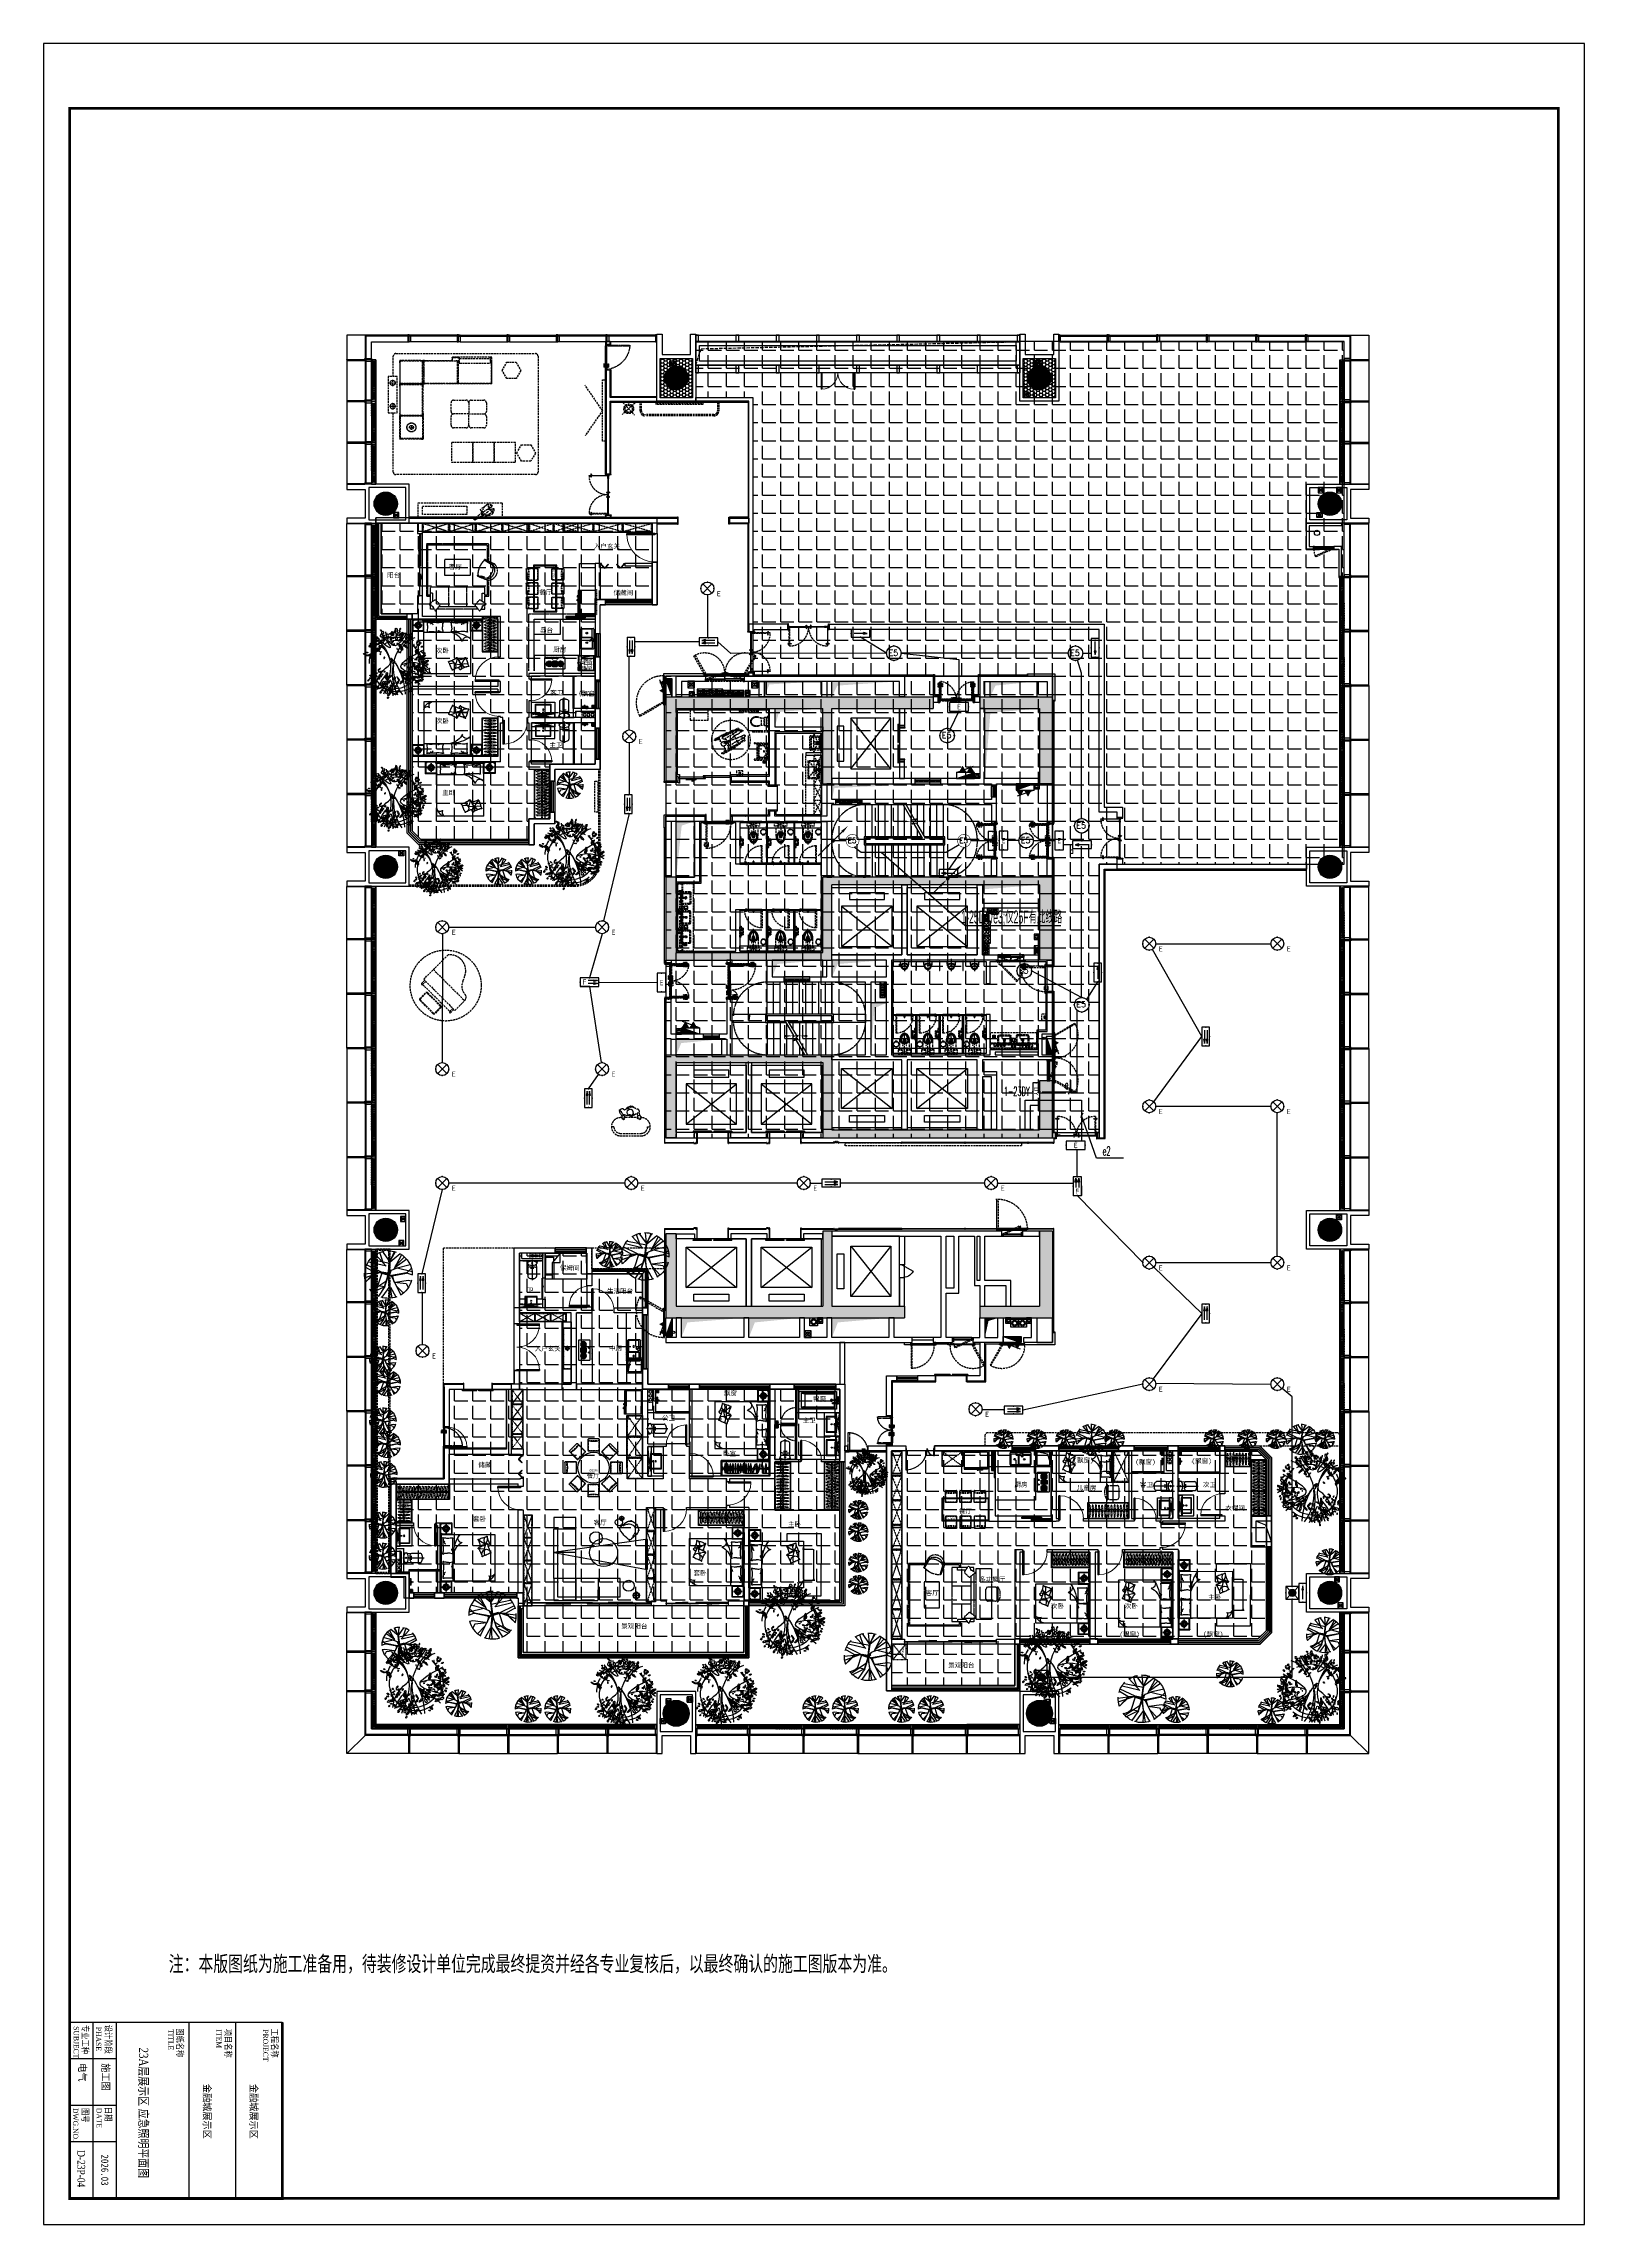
# Model space of a CAD drawing. Extents: x -284868 to 304789, y -137694 to 137894.
# Drawn here: x 111006 to 170406, y -53598 to 30502 of the extents above; entities that cross this region are included whole.
import ezdxf
from ezdxf.enums import TextEntityAlignment as Align

# ---------------------------------------------------------------- set-up
doc = ezdxf.new("R2010")
doc.units = 0
doc.set_wipeout_variables(frame=1)
for name, pattern in [('AX-COMP-140B（200）$0$1#comfort_plan$0$DASH', [0.35, 0.25, -0.1]), ('AX-COMP-140B（200）$0$DASH', [0.35, 0.25, -0.1]), ('AX-COMP-160$0$1#comfort_plan$0$DASH', [0.35, 0.25, -0.1]), ('AX-COMP-160$0$DASH', [0.35, 0.25, -0.1]), ('AX-COMP140B-Fur$0$AX-COMP140B-Fur$0$CONTINOUS', [0]), ('AX-COMP140B-Fur$0$AX-COMP140B-Fur$0$DASH', [0.35, 0.25, -0.1]), ('AX-COMP140B-Fur$0$AX-COMP140B-Fur$0$XU-140-SF-N1$0$DASH', [0.35, 0.25, -0.1]), ('AX-CORE140A-Fur$0$AX-CORE140A-Fur$0$D-140T-4P（2）家具$0$DASH', [0.35, 0.25, -0.1]), ('AX-CORE160-Fur$0$DASH', [0.35, 0.25, -0.1]), ('D-105T-4P家具$0$DASH', [0.35, 0.25, -0.1]), ('DASH', [0.35, 0.25, -0.1]), ('DASHED', [0.75, 0.5, -0.25]), ('HIDDEN', [0.375, 0.25, -0.125]), ('HIDDEN2', [0.1875, 0.125, -0.0625])]:
    doc.linetypes.add(name, pattern=pattern)
doc.layers.get('0').update_dxf_attribs({"linetype": 'CONTINUOUS'})
for name, color, linetype in [('0 活动家具', 51, 'DASH'), ('0-墙', 4, 'CONTINUOUS'), ('0-墙(矮)', 2, 'CONTINUOUS'), ('0-底图', 251, 'CONTINUOUS'), ('0-建筑外轮廓', 8, 'CONTINUOUS'), ('0-建筑柱体', 251, 'CONTINUOUS'), ('0-消防栓(给排水)', 9, 'CONTINUOUS'), ('0-电梯', 3, 'CONTINUOUS'), ('0-窗', 11, 'CONTINUOUS'), ('0-非设计区域', 251, 'CONTINUOUS'), ('1P-DOOR-门扇', 2, 'CONTINUOUS'), ('1P-DOOR-防火门扇', 1, 'CONTINUOUS'), ('1P-DP-门套', 2, 'CONTINUOUS'), ('1P-WFF-墙面完成面', 200, 'CONTINUOUS'), ('3T-SIF-卫生间地面洁具五金', 1, 'CONTINUOUS'), ('3T-SIS-卫生间悬浮洁具五金', 1, 'CONTINUOUS'), ('4RC-S-天花造型', 3, 'CONTINUOUS'), ('DIM-应急', 1, 'CONTINUOUS'), ('DOOR_FIRE', 4, 'CONTINUOUS'), ('E-LITE-PANL', 3, 'CONTINUOUS'), ('EQUIP-应急', 3, 'CONTINUOUS'), ('EQUIP-照明', 3, 'CONTINUOUS'), ('F-地漏', 8, 'CONTINUOUS'), ('P-完成面', 42, 'CONTINUOUS'), ('P-平面家具', 3, 'CONTINUOUS'), ('P-平面家具（到顶）', 2, 'CONTINUOUS'), ('P-平面栏杆', 3, 'CONTINUOUS'), ('P-平面植物', 251, 'CONTINUOUS'), ('P-平面楼梯', 3, 'CONTINUOUS'), ('P-平面洁具', 3, 'CONTINUOUS'), ('P-门套', 3, 'CONTINUOUS'), ('P-门扇', 6, 'CONTINUOUS'), ('PUB_TEXT', 7, 'CONTINUOUS'), ('PUB_TITLE', 4, 'CONTINUOUS'), ('T-OT01-EQPM', 3, 'CONTINUOUS'), ('TEL_TITLE', 7, 'CONTINUOUS'), ('TEXT_照明_回路标注', 41, 'CONTINUOUS'), ('WIRE-照明', 130, 'CONTINUOUS'), ('电气-标注', 7, 'CONTINUOUS')]:
    doc.layers.add(name, color=color, linetype=linetype)
doc.styles.add('_TCH_DIM', font='SIMPLEX', dxfattribs={"bigfont": 'GBCBIG'})
doc.styles.add('_TCH_DYN', font='')
doc.styles.add('_TCH_WINDOW', font='simplex.shx', dxfattribs={"height": 3.5, "bigfont": 'hztxt.shx'})
doc.styles.add('_TEL_ATTDEF', font='GBENOR', dxfattribs={"width": 0.8, "height": 3, "bigfont": 'GBCBIG'})
doc.styles.add('_TEL_DIM', font='SIMPLEX', dxfattribs={"width": 0.8, "height": 3.5, "bigfont": 'HZTXT'})
doc.styles.add('AX-COMP-140B（200）$0$zz-0', font='')
doc.styles.add('HZ3', font='haiwenrs.shx', dxfattribs={"width": 0.8, "bigfont": 'haiwenhz.shx'})
doc.styles.add('HZ_e', font='simplex.shx', dxfattribs={"width": 0.8, "bigfont": 'hztxt.shx'})
doc.styles.get("Standard").update_dxf_attribs({"font": 'GBENOR', "bigfont": 'GBCBIG'})
doc.styles.add('STYLE1', font='', dxfattribs={"width": 0.8})
doc.styles.add('TITLE_En', font='Times New Roman.ttf', dxfattribs={"width": 0.8})
doc.styles.add('微软雅黑', font='')
doc.styles.add('繁线体', font='')
doc.styles.add('黑体', font='')
doc.styles.get('_TCH_DYN').set_extended_font_data('SimSun')
doc.styles.get('AX-COMP-140B（200）$0$zz-0').set_extended_font_data('SimHei')
doc.styles.get('STYLE1').set_extended_font_data('SimSun')
doc.styles.get('微软雅黑').set_extended_font_data('Microsoft YaHei')
doc.styles.get('繁线体').set_extended_font_data('SimSun')
doc.styles.get('黑体').set_extended_font_data('SimHei')
pattern_1 = [(45, (-0.1692, 11.7), (-1.12253, 1.12253), []), (135, (-0.1692, 11.7), (-1.12253, -1.12253), [])]
pattern_2 = [(225, (0.1692, 38.3), (1.12253, -1.12253), []), (315, (0.1692, 38.3), (1.12253, 1.12253), [])]
pattern_3 = [(0, (-290154.35, 452446.1), (0, 698.5), [508, -190.5]), (90, (-290154.35, 452446.1), (-698.5, 4e-14), [508, -190.5])]

# ---------------------------------------------------------------- blocks, each defined once
blk = doc.blocks.new('1330000110023AX-COMP140B-Fur$0$AX-COMP140B-Fur$0$111110111022110811071652A$C643C1FD2053066')
for points in [[(28, 343, -0.263368), (0, 361, -0.494818), (9, 380, -0.049225), (27, 382, -0.036831), (51, 380, -0.031893), (89, 372, 0.035782), (122, 365, 0.032941), (212, 359, 0.026564), (323, 365, 0.017905), (361, 370, -0.033397), (381, 373, -0.03204), (418, 372, 0.018442), (482, 369, 0.010837), (547, 370, 0.014624), (595, 373, 0.111249), (618, 380, -0.153708), (635, 384, -0.076444), (642, 382, -0.215512), (644, 380, -0.585858), (641, 377, 0.363489), (636, 375, 0.191716), (636, 363, -0.129675), (638, 346, -0.01735), (635, 330, 0.019326), (633, 315, 0.018818), (626, 246, 0.021828), (625, 187, 0.006204), (627, 153, 0.001963), (633, 46, 0.028341), (637, 10, -0.117014), (636, 1, -0.36606), (635, 0, -0.03973), (621, 3, -0.048309), (608, 8, 0.062981), (597, 12, 0.04058), (574, 16, 0.014345), (507, 18, 0.005484), (381, 17, 0.007153), (285, 14, 0.008762), (243, 12, -0.008153), (197, 9, -0.06251), (140, 13, 0.078669), (94, 15, 0.047825), (72, 10, -0.034494), (41, 3, -0.023571), (16, 0, -0.510228), (15, 1), (22, 31), (43, 114, 0.073041), (45, 133, 0.023305), (39, 194, 0.018299), (35, 217, -0.01097), (28, 255, -0.042281), (25, 290, -0.027201), (28, 343)], [(118, 16, 0.009729), (146, 25, 0.009729), (173, 35, 0.007971), (194, 44, 0.007971), (216, 54)], [(502, 369, 0.027842), (478, 358, 0.048685), (466, 350, 0.023666), (438, 326, 0.031223), (419, 305, 0.046801), (413, 297, 0.023191), (405, 281)], [(584, 375, 0.088153), (549, 371, 0.088153), (518, 356, 0.077547), (496, 334, 0.077547), (482, 307)]]:
    blk.add_lwpolyline(points, format="xyb")
blk = doc.blocks.new('1330000110023AX-COMP140B-Fur$0$AX-COMP140B-Fur$0$111110111022110811071652A$C5A527934052065')
for p, q in [((70, 248), (37, 230)), ((162, 260), (70, 248)), ((174, 132), (91, 132)), ((123, 492), (194, 399)), ((278, 232), (162, 260)), ((233, 175), (174, 132)), ((194, 399), (262, 281)), ((278, 232), (233, 175)), ((262, 281), (278, 232)), ((278, 232), (329, 269)), ((278, 232), (288, 147)), ((290, 134), (301, 49)), ((319, 194), (308, 186)), ((364, 226), (319, 194)), ((329, 269), (347, 321)), ((347, 321), (365, 401)), ((531, 243), (364, 226)), ((469, 493), (467, 400)), ((467, 400), (491, 290)), ((491, 290), (531, 243)), ((531, 243), (503, 169)), ((503, 169), (521, 95)), ((521, 95), (570, 39)), ((531, 243), (593, 327)), ((531, 243), (591, 268)), ((591, 268), (653, 265)), ((593, 327), (678, 361)), ((653, 265), (741, 250)), ((678, 361), (700, 358)), ((741, 250), (744, 244))]:
    blk.add_line(p, q)
blk.add_lwpolyline([(405, 392, -0.025626), (395, 394, -0.0108), (278, 432, -0.00456), (199, 460, -0.01125), (168, 472, -0.069394), (151, 482, 0.079756), (136, 490, 0.106399), (123, 492, 0.328642), (119, 489, 0.299547), (121, 483, -0.189917), (126, 475, -0.033518), (127, 466, -0.075627), (127, 462, -0.053489), (124, 455, -0.017838), (113, 435, -0.038394), (98, 413, 0.059529), (88, 399, 0.035943), (79, 375, 0.011245), (56, 298, 0.006203), (47, 262, -0.010783), (41, 242, -0.019485), (37, 230, -0.005062), (19, 184, -0.101392), (4, 162, 0.223768), (0, 150, 0.25558), (3, 145, 0.081563), (17, 141, 0.071805), (32, 141, -0.069985), (48, 141, -0.03546), (102, 129, -0.029432), (164, 107, -0.001554), (194, 94, 0.00152), (224, 81, 0.004735), (256, 67, -0.00382), (296, 51, -0.296001), (315, 22, 0.649774), (335, 14, 0.02319), (339, 18, -0.0288), (342, 21, -0.005727), (348, 27, 0.004358), (356, 33, 0.027528), (371, 49, 0.046214), (379, 59, 0.194121), (381, 74, -0.133719), (382, 96, -0.005779), (389, 115, -0.008882)], format="xyb")
blk.add_lwpolyline([(770, 299, 0.101392), (787, 321, -0.223768), (792, 332, -0.25558), (790, 337, -0.081563), (776, 342, -0.071805), (761, 344, 0.069985), (745, 345, 0.03546), (693, 361, 0.029432), (632, 388, 0.001554), (603, 403, -0.00152), (574, 418, -0.004735), (543, 434, 0.00382), (505, 453, 0.296001), (488, 484, 0.265444), (469, 493, -0.02319), (465, 489, 0.0288), (461, 486, 0.005727), (455, 482, -0.004358), (447, 475, -0.027528), (430, 461, -0.046214), (422, 452, -0.194121), (418, 437, 0.133719), (415, 415, 0.011505), (399, 377, 0.008882), (375, 329, 0.012426), (341, 267, -0.033612), (330, 244), (309, 193), (293, 154, 0.224341), (280, 142, -0.722772), (280, 134, -0.103513), (283, 134, 0.053465), (290, 134, 0.030109), (311, 130, -0.031436), (331, 126, -0.05324), (344, 125, 0.05518), (357, 125, 0.056271), (380, 119, 0.0108), (493, 73, 0.00456), (570, 39, 0.01125), (600, 24, 0.069394), (616, 12, -0.079756), (631, 3, -0.106399), (644, 0, -0.328642), (647, 3, -0.299547), (646, 9, 0.189917), (641, 17, 0.033518), (641, 26, 0.075627), (642, 30, 0.053489), (645, 37, 0.017838), (657, 56, 0.038394), (675, 77, -0.059529), (685, 91, -0.035943), (696, 113, -0.011245), (725, 189, -0.006203), (737, 224, 0.010783), (744, 244, 0.019485), (749, 255, 0.005062)], format="xyb", close=True)
blk = doc.blocks.new('1330000110023AX-COMP140B-Fur$0$AX-COMP140B-Fur$0$111110111022110811071652cdx床头灯2.0055068')
for p, q in [((-122, 0), (-165, 0)), ((-42, 10), (-114, 27)), ((-35, 25), (-95, 69)), ((-22, 37), (-61, 100)), ((-19, 0), (-38, 0)), ((-7, 42), (-18, 116)), ((0, 122), (0, 165)), ((0, 19), (0, 38)), ((10, 42), (27, 114)), ((19, 0), (38, 0)), ((25, 35), (69, 95)), ((37, 22), (100, 61)), ((42, 7), (116, 18)), ((122, 0), (165, 0)), ((-42, -7), (-116, -18)), ((-37, -22), (-100, -61)), ((-25, -35), (-69, -95)), ((-27, -114), (-10, -42)), ((0, -19), (0, -38)), ((0, -122), (0, -165)), ((19, -114), (7, -42)), ((63, -99), (23, -36)), ((35, -25), (96, -67)), ((42, -10), (114, -26))]:
    blk.add_line(p, q)
for points in [[(-165, 0), (-122, 0)], [(0, 165), (0, 122)], [(165, 0), (122, -2)], [(0, -165), (0, -122)]]:
    blk.add_lwpolyline(points)
for radius in [42.9, 38.2]:
    blk.add_circle((0, 0), radius)
for centre, start, end in [((-82, 3), 142.98094, 212.5445), ((-75, 34), 120.48094, 190.0445), ((-56, 60), 97.98094, 167.5445), ((-28, 77), 75.48094, 145.0445), ((3, 82), 52.98094, 122.5445), ((34, 75), 30.48094, 100.0445), ((60, 56), 7.98094, 77.5445), ((77, 28), 345.48094, 55.0445), ((82, -3), 322.98094, 32.5445), ((-77, -28), 165.48094, 235.0445), ((-60, -56), 187.98094, 257.5445), ((-34, -75), 210.48094, 280.0445), ((-3, -82), 232.98094, 302.5445), ((28, -77), 255.48094, 325.0445), ((56, -60), 277.98094, 347.5445), ((75, -34), 300.48094, 10.0445)]:
    blk.add_arc(centre, 40.1, start, end)
blk = doc.blocks.new('1330000110023AX-COMP140B-Fur$0$AX-COMP140B-Fur$0$111110111022110811071652cdx床尾凳056069')
for p, q in [((-550, 0), (-673, 0)), ((-600, -50), (-600, 28)), ((550, 0), (-550, 0)), ((-600, -50), (-600, -350)), ((550, -400), (-550, -400)), ((550, -400), (628, -400)), ((600, -50), (600, -350)), ((600, -350), (600, -443))]:
    blk.add_line(p, q)
for centre, start, end in [((-550, -50), 90, 180), ((550, -50), 0, 90), ((-550, -350), 180, 270), ((550, -350), 270, 0)]:
    blk.add_arc(centre, 50, start, end)
blk = doc.blocks.new('*U226')
for p, q in [((-900, 0), (-1350, 0)), ((-1350, 0), (-1350, -450)), ((1350, 0), (-1350, 0)), ((-900, 0), (900, 0)), ((-900, -2100), (-900, 0)), ((-900, -450), (-900, 0)), ((-1350, -450), (-900, -450)), ((-1330, -50), (-1330, -430)), ((-1330, -430), (-920, -430)), ((-920, -430), (-920, -50)), ((-900, -52), (900, -52)), ((900, 0), (900, -2100)), ((900, -450), (900, 0)), ((900, 0), (1350, 0)), ((1350, -450), (900, -450)), ((920, -430), (920, -50)), ((1330, -430), (920, -430)), ((1330, -50), (1330, -430)), ((1350, 0), (1350, -450)), ((900, -2100), (-900, -2100))]:
    blk.add_line(p, q)
at = {"linetype": 'AX-COMP140B-Fur$0$AX-COMP140B-Fur$0$CONTINOUS', "ltscale": 2.5}
blk.add_line((-900, -494), (130, -494), dxfattribs=at)
for points in [[(-1381, -450, 10, 0, 0), (-1203, -450, 10, 10, 0)], [(-1350, -333, 0, 18, 0), (-1350, -479, 10, 10, 0)], [(-873, -450, 18, 0, 0), (-1032, -450, 10, 10, 0)], [(-900, -350, 0, 10, 0), (-900, -478, 10, 10, 0)], [(873, -450, 18, 0, 0), (1032, -450, 10, 10, 0)], [(900, -350, 0, 10, 0), (900, -478, 10, 10, 0)], [(1381, -450, 10, 0, 0), (1203, -450, 10, 10, 0)], [(1350, -333, 0, 18, 0), (1350, -479, 10, 10, 0)], [(-775, -2100, 0, 10, 0), (-930, -2100, 10, 10, 0)], [(-900, -1959, 0, 10, 0), (-900, -2130, 10, 10, 0)], [(-668, -1859, 10, 0, -0.374242), (-834, -1895, 10, 10, 2.21586)], [(-686, -1864, 10, 0, 0.177019), (-693, -1996, 10, 10, -2.21586)], [(658, -2100, 0, 10, 0), (930, -2100, 10, 10, 0)], [(900, -2005, 0, 10, 0), (900, -2130, 10, 10, 0)]]:
    blk.add_lwpolyline(points, format="xyseb")
for points in [[(-1300, -20), (-1300, -50), (-1330, -50)], [(-950, -20), (-1300, -20)], [(-950, -20), (-950, -50), (-920, -50)], [(950, -20), (950, -50), (920, -50)], [(950, -20), (1300, -20)], [(1300, -20), (1300, -50), (1330, -50)], [(-900, -1480), (-1200, -1480), (-1200, -2785), (-1200, -2785), (0, -2785)], [(900, -1480), (1200, -1480), (1200, -2785), (1200, -2785), (0, -2785)]]:
    blk.add_lwpolyline(points)
for centre, radius, start, end in [((129, -1776), 1282, 53.02297, 89.96514), ((11, -1125), 642, 25.92108, 79.31539), ((-516, -1721), 392, 191.30173, 255.64344), ((-774, -1782), 130, 193.56133, 311.45499), ((-519, -1945), 181, 157.79381, 238.81667)]:
    blk.add_arc(centre, radius, start, end, dxfattribs=at)
at = {"linetype": 'AX-COMP140B-Fur$0$AX-COMP140B-Fur$0$XU-140-SF-N1$0$DASH', "ltscale": 2.5}
blk.add_arc((758, -855), 176, 36.12132, 174.81159, dxfattribs=at)
at = {"xscale": -1}
for name, p in [('1330000110023AX-COMP140B-Fur$0$AX-COMP140B-Fur$0$111110111022110811071652cdx床头灯2.0055068', (-1125, -225)), ('1330000110023AX-COMP140B-Fur$0$AX-COMP140B-Fur$0$111110111022110811071652A$C643C1FD2053066', (-140, -486)), ('1330000110023AX-COMP140B-Fur$0$AX-COMP140B-Fur$0$111110111022110811071652A$C5A527934052065', (836, -1956)), ('1330000110023AX-COMP140B-Fur$0$AX-COMP140B-Fur$0$111110111022110811071652cdx床尾凳056069', (0, -2100))]:
    blk.add_blockref(name, p, dxfattribs=at)
for name, p in [('1330000110023AX-COMP140B-Fur$0$AX-COMP140B-Fur$0$111110111022110811071652A$C643C1FD2053066', (140, -486)), ('1330000110023AX-COMP140B-Fur$0$AX-COMP140B-Fur$0$111110111022110811071652cdx床头灯2.0055068', (1125, -225))]:
    blk.add_blockref(name, p)
blk = doc.blocks.new('*U233')
for p, q in [((-900, 0), (-1350, 0)), ((-1350, 0), (-1350, -450)), ((1350, 0), (-1350, 0)), ((-900, 0), (900, 0)), ((-900, -2100), (-900, 0)), ((-900, -450), (-900, 0)), ((-1350, -450), (-900, -450)), ((-1330, -50), (-1330, -430)), ((-1330, -430), (-920, -430)), ((-920, -430), (-920, -50)), ((-900, -52), (900, -52)), ((900, 0), (900, -2100)), ((900, -450), (900, 0)), ((900, 0), (1350, 0)), ((1350, -450), (900, -450)), ((920, -430), (920, -50)), ((1330, -430), (920, -430)), ((1330, -50), (1330, -430)), ((1350, 0), (1350, -450)), ((900, -2100), (-900, -2100))]:
    blk.add_line(p, q)
at = {"linetype": 'AX-COMP140B-Fur$0$AX-COMP140B-Fur$0$CONTINOUS', "ltscale": 2.5}
blk.add_line((-900, -494), (130, -494), dxfattribs=at)
for points in [[(-1381, -450, 10, 0, 0), (-1203, -450, 10, 10, 0)], [(-1350, -333, 0, 18, 0), (-1350, -479, 10, 10, 0)], [(-873, -450, 18, 0, 0), (-1032, -450, 10, 10, 0)], [(-900, -350, 0, 10, 0), (-900, -478, 10, 10, 0)], [(873, -450, 18, 0, 0), (1032, -450, 10, 10, 0)], [(900, -350, 0, 10, 0), (900, -478, 10, 10, 0)], [(1381, -450, 10, 0, 0), (1203, -450, 10, 10, 0)], [(1350, -333, 0, 18, 0), (1350, -479, 10, 10, 0)], [(-775, -2100, 0, 10, 0), (-930, -2100, 10, 10, 0)], [(-900, -1959, 0, 10, 0), (-900, -2130, 10, 10, 0)], [(-668, -1859, 10, 0, -0.374242), (-834, -1895, 10, 10, 2.21586)], [(-686, -1864, 10, 0, 0.177019), (-693, -1996, 10, 10, -2.21586)], [(658, -2100, 0, 10, 0), (930, -2100, 10, 10, 0)], [(900, -2005, 0, 10, 0), (900, -2130, 10, 10, 0)]]:
    blk.add_lwpolyline(points, format="xyseb")
for points in [[(-1300, -20), (-1300, -50), (-1330, -50)], [(-950, -20), (-1300, -20)], [(-950, -20), (-950, -50), (-920, -50)], [(950, -20), (950, -50), (920, -50)], [(950, -20), (1300, -20)], [(1300, -20), (1300, -50), (1330, -50)]]:
    blk.add_lwpolyline(points)
for centre, radius, start, end in [((129, -1776), 1282, 53.02297, 89.96514), ((11, -1125), 642, 25.92108, 79.31539), ((-516, -1721), 392, 191.30173, 255.64344), ((-774, -1782), 130, 193.56133, 311.45499), ((-519, -1945), 181, 157.79381, 238.81667)]:
    blk.add_arc(centre, radius, start, end, dxfattribs=at)
at = {"linetype": 'AX-COMP140B-Fur$0$AX-COMP140B-Fur$0$XU-140-SF-N1$0$DASH', "ltscale": 2.5}
blk.add_arc((758, -855), 176, 36.12132, 174.81159, dxfattribs=at)
at = {"xscale": -1}
for name, p in [('1330000110023AX-COMP140B-Fur$0$AX-COMP140B-Fur$0$111110111022110811071652cdx床头灯2.0055068', (-1125, -225)), ('1330000110023AX-COMP140B-Fur$0$AX-COMP140B-Fur$0$111110111022110811071652A$C643C1FD2053066', (-140, -486)), ('1330000110023AX-COMP140B-Fur$0$AX-COMP140B-Fur$0$111110111022110811071652A$C5A527934052065', (836, -1956))]:
    blk.add_blockref(name, p, dxfattribs=at)
for name, p in [('1330000110023AX-COMP140B-Fur$0$AX-COMP140B-Fur$0$111110111022110811071652A$C643C1FD2053066', (140, -486)), ('1330000110023AX-COMP140B-Fur$0$AX-COMP140B-Fur$0$111110111022110811071652cdx床头灯2.0055068', (1125, -225))]:
    blk.add_blockref(name, p)
blk = doc.blocks.new('*U236')
at = {"linetype": 'AX-COMP140B-Fur$0$AX-COMP140B-Fur$0$DASH', "ltscale": 0.2}
for p, q in [((20, -380), (1130, -20)), ((20, -20), (1130, -380)), ((1170, -380), (2280, -20)), ((1170, -20), (2280, -380)), ((2320, -380), (3430, -20)), ((2320, -20), (3430, -380))]:
    blk.add_line(p, q, dxfattribs=at)
for points in [[(0, 0), (1150, 0), (1150, -400), (0, -400)], [(1150, 0), (2300, 0), (2300, -400), (1150, -400)], [(2300, 0), (3450, 0), (3450, -400), (2300, -400)]]:
    blk.add_lwpolyline(points, close=True)
for points in [[(20, -20), (1130, -20), (1130, -380), (20, -380)], [(1170, -20), (2280, -20), (2280, -380), (1170, -380)], [(2320, -20), (3430, -20), (3430, -380), (2320, -380)]]:
    blk.add_lwpolyline(points, close=True, dxfattribs=at)
blk = doc.blocks.new('133000000011AX-COMP-140B（200）$0$111110111022110811071652CDX双盆洗菜盆163')
for p, q in [((-400, 75), (-400, 525)), ((-375, 550), (375, 550)), ((-375, 50), (375, 50)), ((363, 50), (-363, 50)), ((76, 366), (-10, 471)), ((14, 518), (-3, 508)), ((50, 505), (98, 379)), ((98, 379), (76, 366)), ((400, 525), (400, 75))]:
    blk.add_line(p, q)
at = {"linetype": 'AX-COMP-140B（200）$0$DASH', "ltscale": 0.3}
blk.add_line((-400, 0), (400, 0), dxfattribs=at)
blk.add_lwpolyline([(-68, 482), (-349, 482, 0.414214), (-374, 457), (-374, 106, 0.414214), (-349, 81), (-68, 81)], format="xyb", close=True)
blk.add_lwpolyline([(59, 482), (351, 482, -0.414214), (376, 457), (376, 104, -0.414214), (351, 79), (-47, 79), (-47, 482), (-15, 482)], format="xyb")
for centre, radius in [((-219, 283), 31.2), ((87, 515), 17.5), ((149, 281), 31.2)]:
    blk.add_circle(centre, radius)
for centre, start, end in [((-375, 525), 90, 180), ((-375, 75), 180, 270), ((9, 486), 120, 219.46232), ((27, 496), 20.53768, 120), ((375, 525), 0, 90), ((375, 75), 270, 0)]:
    blk.add_arc(centre, 25, start, end)
blk = doc.blocks.new('*U227')
blk.add_blockref('133000000011AX-COMP-140B（200）$0$111110111022110811071652CDX双盆洗菜盆163', (0, -525))
blk = doc.blocks.new('133000000011AX-COMP-140B（200）$0$111110111022110811071652CDX双头炉灶164')
for points in [[(-108, 120, 1), (-108, 117, 1)], [(-101, 132, 1), (-104, 132, 1)], [(102, 133, 1), (102, 130, 1)], [(109, 119, 1), (106, 119, 1)]]:
    blk.add_hatch(color=256).paths.add_polyline_path(points)
at = {"linetype": 'AX-COMP-140B（200）$0$DASH', "ltscale": 0.3}
blk.add_line((386, 0), (-386, 0), dxfattribs=at)
for p, q in [((-303, 375), (-239, 338)), ((-303, 276), (-239, 313)), ((-243, 341), (-298, 373)), ((-243, 311), (-298, 279)), ((-297, 336), (-297, 316)), ((-290, 367), (-290, 284)), ((-259, 406), (-259, 406)), ((-259, 406), (-239, 406)), ((-259, 399), (-175, 399)), ((-259, 253), (-175, 253)), ((-259, 245), (-239, 245)), ((-239, 349), (-226, 356)), ((-230, 335), (-239, 349)), ((-230, 316), (-239, 303)), ((-226, 295), (-239, 303)), ((-225, 339), (-232, 352)), ((-225, 312), (-232, 299)), ((-219, 341), (-226, 356)), ((-219, 310), (-226, 295)), ((-217, 356), (-217, 419)), ((-217, 295), (-217, 232)), ((-203, 332), (-186, 333)), ((-203, 319), (-186, 318)), ((-201, 326), (-186, 326)), ((-175, 406), (-195, 406)), ((-131, 375), (-195, 338)), ((-131, 276), (-195, 313)), ((-175, 245), (-195, 245)), ((-191, 341), (-136, 373)), ((-191, 311), (-136, 279)), ((-186, 333), (-186, 318)), ((-175, 245), (-175, 245)), ((-144, 367), (-144, 284)), ((-137, 336), (-137, 316)), ((-74, 424), (74, 424)), ((-74, 422), (74, 422)), ((-74, 400), (74, 400)), ((-74, 398), (74, 398)), ((-74, 377), (74, 377)), ((-74, 375), (74, 375)), ((-74, 354), (74, 354)), ((-74, 351), (74, 351)), ((-74, 330), (74, 330)), ((-74, 328), (74, 328)), ((-74, 307), (74, 307)), ((-74, 305), (74, 305)), ((-74, 283), (74, 283)), ((-74, 281), (74, 281)), ((-74, 260), (74, 260)), ((-74, 258), (74, 258)), ((-74, 236), (74, 236)), ((-74, 234), (74, 234)), ((131, 375), (195, 338)), ((131, 276), (195, 313)), ((191, 341), (136, 373)), ((191, 311), (136, 279)), ((137, 336), (137, 316)), ((144, 367), (144, 284)), ((175, 406), (195, 406)), ((259, 399), (175, 399)), ((259, 253), (175, 253)), ((175, 245), (175, 245)), ((175, 245), (195, 245)), ((186, 333), (186, 318)), ((203, 332), (186, 333)), ((201, 326), (186, 326)), ((203, 319), (186, 318)), ((217, 356), (217, 419)), ((217, 295), (217, 232)), ((219, 341), (226, 356)), ((219, 310), (226, 295)), ((225, 339), (232, 352)), ((225, 312), (232, 299)), ((239, 349), (226, 356)), ((226, 295), (239, 303)), ((230, 335), (239, 349)), ((230, 316), (239, 303)), ((259, 406), (239, 406)), ((303, 375), (239, 338)), ((303, 276), (239, 313)), ((259, 245), (239, 245)), ((243, 341), (298, 373)), ((243, 311), (298, 279)), ((259, 406), (259, 406)), ((290, 367), (290, 284)), ((297, 336), (297, 316))]:
    blk.add_line(p, q)
for points in [[(-365, 75, -0.414214), (-386, 96), (-386, 504, -0.414214), (-365, 525), (365, 525, -0.414214), (386, 504), (386, 96, -0.414214), (365, 75)], [(-91, 101), (-91, 136, -1), (-87, 136), (-87, 101, -1)], [(-77, 429, -0.414214), (-60, 446), (60, 446, -0.414214), (77, 429), (77, 229, -0.414214), (60, 212), (-60, 212, -0.414214), (-77, 229)], [(-74, 429, -0.414214), (-60, 444), (60, 444, -0.414214), (74, 429), (74, 229, -0.414214), (60, 214), (-60, 214, -0.414214), (-74, 229)], [(91, 101), (91, 136, 1), (87, 136), (87, 101, 1)]]:
    blk.add_lwpolyline(points, format="xyb", close=True)
at = {"const_width": 1.04}
for points in [[(-243, 341), (-298, 373)], [(-243, 311), (-298, 279)], [(-217, 356), (-217, 419)], [(-217, 295), (-217, 232)], [(-191, 341), (-136, 373)], [(-191, 311), (-136, 279)], [(191, 341), (136, 373)], [(191, 311), (136, 279)], [(217, 356), (217, 419)], [(217, 295), (217, 232)], [(243, 341), (298, 373)], [(243, 311), (298, 279)]]:
    blk.add_lwpolyline(points, dxfattribs=at)
for points in [[(-217, 341, -1), (-217, 310, -1), (-217, 341, -1)], [(217, 341, 1), (217, 310, 1), (217, 341, 1)]]:
    blk.add_lwpolyline(points, format="xyb", dxfattribs=at)
for centre, radius in [((-217, 326), 114), ((-217, 326), 112), ((-217, 326), 52.1), ((-217, 326), 41.7), ((-217, 326), 38.6), ((-217, 326), 35.4), ((-217, 326), 15.6), ((-89, 119), 20.6), ((-108, 119), 1.53), ((-102, 132), 1.53), ((89, 119), 20.6), ((102, 132), 1.53), ((217, 326), 114), ((217, 326), 112), ((108, 119), 1.53), ((217, 326), 52.1), ((217, 326), 41.7), ((217, 326), 38.6), ((217, 326), 35.4), ((217, 326), 15.6)]:
    blk.add_circle(centre, radius)
for centre, radius, start, end in [((-259, 367), 38.6, 90, 180), ((-285, 369), 12.6, 189.66757, 246.08239), ((-288, 336), 9.33, 102.56398, 181.68605), ((-288, 315), 9.33, 178.31395, 257.43602), ((-285, 282), 12.6, 113.91761, 170.33243), ((-259, 284), 38.6, 180, 270), ((-259, 367), 31.3, 90, 180), ((-259, 284), 31.3, 180, 270), ((-239, 397), 9.33, 12.56398, 91.68605), ((-224, 338), 17.8, 95.73063, 144.26937), ((-224, 313), 17.8, 215.73063, 264.26937), ((-239, 255), 9.33, 268.31395, 347.43602), ((-195, 397), 9.33, 88.31395, 167.43602), ((-195, 255), 9.33, 192.56398, 271.68605), ((-202, 326), 17.8, 335.73063, 24.26937), ((-175, 367), 38.6, 0, 90), ((-175, 367), 31.3, 0, 90), ((-175, 284), 31.3, 270, 0), ((-175, 284), 38.6, 270, 0), ((-149, 369), 12.6, 293.91761, 350.33243), ((-146, 336), 9.33, 358.31395, 77.43602), ((-146, 315), 9.33, 282.56398, 1.68605), ((-149, 282), 12.6, 9.66757, 66.08239), ((-89, 119), 16.3, 97.49421, 262.50579), ((-89, 119), 16.3, 277.49421, 82.50579), ((89, 119), 16.3, 97.49421, 262.50579), ((89, 119), 16.3, 277.49421, 82.50579), ((175, 367), 38.6, 90, 180), ((149, 369), 12.6, 189.66757, 246.08239), ((146, 336), 9.33, 102.56398, 181.68605), ((146, 315), 9.33, 178.31395, 257.43602), ((149, 282), 12.6, 113.91761, 170.33243), ((175, 284), 38.6, 180, 270), ((175, 367), 31.3, 90, 180), ((175, 284), 31.3, 180, 270), ((202, 326), 17.8, 155.73063, 204.26937), ((195, 397), 9.33, 12.56398, 91.68605), ((195, 255), 9.33, 268.31395, 347.43602), ((224, 338), 17.8, 35.73063, 84.26937), ((224, 313), 17.8, 275.73063, 324.26937), ((239, 397), 9.33, 88.31395, 167.43602), ((239, 255), 9.33, 192.56398, 271.68605), ((259, 367), 38.6, 0, 90), ((259, 367), 31.3, 0, 90), ((259, 284), 31.3, 270, 0), ((259, 284), 38.6, 270, 0), ((285, 369), 12.6, 293.91761, 350.33243), ((288, 336), 9.33, 358.31395, 77.43602), ((288, 315), 9.33, 282.56398, 1.68605), ((285, 282), 12.6, 9.66757, 66.08239)]:
    blk.add_arc(centre, radius, start, end)
at = {"style": 'AX-COMP-140B（200）$0$zz-0', "flags": 9}
for tag in ['YSIZE', 'XSIZE']:
    blk.add_attdef(tag, (0, 525), '', height=0.533, dxfattribs=at)
blk = doc.blocks.new('*U228')
blk.add_blockref('133000000011AX-COMP-140B（200）$0$111110111022110811071652CDX双头炉灶164', (0, -525))
blk = doc.blocks.new('133000000011A-140Y-S$0$A$C663954EF153')
for p, q in [((0, 0), (0, -50)), ((750, 0), (0, 0)), ((50, 0), (50, -50)), ((0, -50), (750, -50)), ((50, -19), (700, -19)), ((50, -31), (700, -31)), ((700, 0), (700, -50)), ((750, -50), (750, 0))]:
    blk.add_line(p, q)
blk = doc.blocks.new('13333300000110023AX-COMP-140B（200）$0$111110111022110811071652CDX台下洗衣机045058')
at = {"linetype": 'AX-COMP-140B（200）$0$DASH', "ltscale": 0.3}
for p, q in [((-300, 550), (300, 50)), ((-300, 50), (300, 550)), ((-300, 0), (300, 0))]:
    blk.add_line(p, q, dxfattribs=at)
for points in [[(-300, 50), (300, 50), (300, 550), (-300, 550)], [(-223, 50), (242, 50), (242, 32), (-223, 32)]]:
    blk.add_lwpolyline(points, close=True, dxfattribs=at)
at = {"style": 'AX-COMP-140B（200）$0$zz-0'}
blk.add_text('台下洗衣机', height=67.1, dxfattribs=at).set_placement((-222, 400))
blk = doc.blocks.new('*U223')
blk.add_blockref('13333300000110023AX-COMP-140B（200）$0$111110111022110811071652CDX台下洗衣机045058', (0, -525))
blk = doc.blocks.new('13300142T2140sdf43dfgergf1217ghh165451564560402NEW2ffdfdfdsfsfe2322fadfadf03093088212A$C35C56D37')
at = {"linetype": 'DASH', "ltscale": 0.2}
for p, q in [((180, 76), (243, 95)), ((184, 64), (247, 83))]:
    blk.add_line(p, q, dxfattribs=at)
for centre, radius, start, end in [((22, 20), 22.5, 151.52968, 242.51042), ((664, -1375), 1554, 107.32665, 115.21311), ((-460, 2299), 2347, 281.60777, 286.38209), ((186, 71), 7.48, 140.99747, 253.04263), ((664, -1375), 1554, 98.82699, 106.17124), ((-460, 2299), 2347, 287.14687, 292.43233), ((243, 89), 6.43, 302.10709, 91.93302), ((416, 140), 22.5, 331.52968, 62.51042)]:
    blk.add_arc(centre, radius, start, end, dxfattribs=at)
blk = doc.blocks.new('*U235')
at = {"linetype": 'DASH', "ltscale": 0.2}
for p, q in [((-15, 789), (-15, -1081)), ((15, 789), (15, -1081))]:
    blk.add_line(p, q, dxfattribs=at)
for points in [[(-300, 804), (-300, -1096), (300, -1096), (300, 804), (-300, 804)], [(-255, -1081), (255, -1081), (255, -1051), (285, -1051), (285, 759), (255, 759), (255, 789), (-255, 789), (-255, 759), (-285, 759), (-285, -1051), (-255, -1051), (-255, -1081)]]:
    blk.add_lwpolyline(points)
at = {"rotation": 343.0620202558109}
for p in [(-225, 720), (-225, 600), (-225, 480), (-225, 360), (-225, 240), (-225, 120), (-225, 0), (-225, -120), (-225, -240), (-225, -360), (-225, -480), (-225, -600), (-225, -720), (-225, -840), (-225, -960)]:
    blk.add_blockref('13300142T2140sdf43dfgergf1217ghh165451564560402NEW2ffdfdfdsfsfe2322fadfadf03093088212A$C35C56D37', p, dxfattribs=at)
blk = doc.blocks.new('*U321')
for p, q in [((-375, 280), (375, 280)), ((-175, -351), (-175, -385)), ((0, -440), (-60, -440)), ((0, -440), (60, -440))]:
    blk.add_line(p, q)
at = {"ltscale": 10}
for p, q in [((-208, 269), (-194, 185)), ((-198, 280), (198, 280)), ((-166, 145), (-175, -11)), ((-100, 40), (100, 40)), ((0, 327), (0, -496)), ((0, 26), (0, -64)), ((166, 145), (175, -11)), ((208, 269), (194, 185)), ((-175, -12), (-175, -351)), ((-72, -19), (72, -19)), ((-44, -19), (44, -19)), ((175, -12), (175, -351))]:
    blk.add_line(p, q, dxfattribs=at)
for points in [[(-175, -385, 10, 0, 0), (-175, -297, 10, 10, 0)], [(175, -385, 10, 0, 0), (175, -297, 10, 10, 0)]]:
    blk.add_lwpolyline(points, format="xyseb")
blk.add_circle((0, 191), 22.8, dxfattribs=at)
for centre, start, end in [((-198, 270), 90, 184.88863), ((198, 270), 355.11137, 90)]:
    blk.add_arc(centre, 10.4, start, end, dxfattribs=at)
at = {"ltscale": 10, "extrusion": (0, 0, -1)}
for centre, major_axis, ratio, start_param, end_param in [((0, 191), (195, 0), 0.456392, 3.141593, 6.283185), ((1, -12), (-175, 3), 0.369842, 2.169272, 3.218057)]:
    blk.add_ellipse(centre, major_axis=major_axis, ratio=ratio, start_param=start_param, end_param=end_param, dxfattribs=at)
at = {"ltscale": 10}
for centre, major_axis, ratio, start_param, end_param in [((0, 191), (195, 0), 0.456392, 3.141593, 6.283185), ((-1, -12), (175, 3), 0.369842, 2.169272, 3.218057), ((0, -351), (-175, 0), 0.507463, 0, 3.141593)]:
    blk.add_ellipse(centre, major_axis=major_axis, ratio=ratio, start_param=start_param, end_param=end_param, dxfattribs=at)
blk = doc.blocks.new('*U320')
at = {"linetype": 'AX-COMP-140B（200）$0$1#comfort_plan$0$DASH'}
for p, q in [((-200, 130), (-200, 280)), ((-200, 280), (600, 280)), ((600, 130), (-200, 280)), ((-200, 130), (600, 280)), ((600, 130), (-200, 130)), ((600, 280), (600, 130))]:
    blk.add_line(p, q, dxfattribs=at)
for p, q in [((-200, 280), (-200, -320)), ((600, 280), (-200, 280)), ((-105, 140), (-125, 160)), ((125, 218), (93, 218)), ((93, 218), (93, 208)), ((125, 208), (93, 208)), ((125, 218), (125, 250)), ((125, 250), (135, 250)), ((125, 208), (125, 177)), ((125, 177), (135, 177)), ((135, 218), (135, 250)), ((135, 218), (166, 218)), ((135, 208), (166, 208)), ((135, 208), (135, 177)), ((166, 218), (166, 208)), ((265, 218), (234, 218)), ((234, 218), (234, 208)), ((265, 208), (234, 208)), ((265, 218), (265, 250)), ((275, 250), (265, 250)), ((265, 208), (265, 177)), ((275, 177), (265, 177)), ((275, 218), (275, 250)), ((275, 218), (307, 218)), ((275, 208), (307, 208)), ((275, 208), (275, 177)), ((307, 218), (307, 208)), ((480, 140), (500, 160)), ((600, -320), (600, 280)), ((-200, -320), (600, -320)), ((-80, -220), (-100, -240)), ((480, -220), (500, -240))]:
    blk.add_line(p, q)
at = {"linetype": 'AX-COMP-140B（200）$0$DASH'}
for p, q in [((186, 218), (186, 71)), ((214, 71), (214, 218))]:
    blk.add_line(p, q, dxfattribs=at)
for points in [[(186, 160), (-100, 160), (-100, -240), (500, -240), (500, 160), (214, 160)], [(186, 140), (-80, 140), (-80, -220), (480, -220), (480, 140), (214, 140)]]:
    blk.add_lwpolyline(points)
blk.add_circle((200, -29), 21.4, dxfattribs=at)
for centre, start, end in [((130, 213), 107.00272, 162.99728), ((130, 213), 197.00272, 252.99728), ((130, 213), 17.00272, 72.99728), ((130, 213), 287.00272, 342.99728), ((270, 213), 107.00272, 162.99728), ((270, 213), 197.00272, 252.99728), ((270, 213), 17.00272, 72.99728), ((270, 213), 287.00272, 342.99728)]:
    blk.add_arc(centre, 17.1, start, end, dxfattribs=at)
for centre, radius, start, end in [((200, 213), 20, 315.95732, 224.04268), ((200, 218), 14.4, 0, 180), ((200, 69), 14.5, 173.57398, 6.42602)]:
    blk.add_arc(centre, radius, start, end)
blk = doc.blocks.new('*U241')
for p, q in [((-300, -920), (-300, 330)), ((-250, 330), (-300, 330)), ((-275, -295), (-275, 330)), ((-275, 330), (-267, 330)), ((-267, 330), (-267, -295)), ((-250, -920), (-250, 330)), ((550, 330), (-250, 330)), ((550, -920), (550, 330)), ((-283, -295), (-283, -920)), ((-283, -295), (-275, -295)), ((-275, -920), (-275, -295)), ((-267, -295), (-275, -295)), ((25, -840), (25, -875)), ((132, -840), (25, -840)), ((167, -798), (132, -798)), ((132, -823), (132, -798)), ((167, -823), (132, -823)), ((132, -828), (132, -840)), ((167, -828), (132, -828)), ((134, -828), (134, -823)), ((165, -828), (165, -823)), ((167, -823), (167, -798)), ((167, -828), (167, -840)), ((275, -840), (167, -840)), ((275, -840), (275, -875)), ((420, -790), (420, -890)), ((420, -790), (520, -790)), ((515, -840), (425, -840)), ((440, -874), (440, -806)), ((460, -884), (460, -796)), ((480, -884), (480, -796)), ((500, -874), (500, -806)), ((520, -890), (520, -790)), ((-250, -920), (-300, -920)), ((-283, -920), (-275, -920)), ((550, -920), (-250, -920)), ((63, -875), (25, -875)), ((48, -920), (48, -905)), ((108, -905), (48, -905)), ((108, -920), (48, -920)), ((63, -905), (63, -875)), ((93, -905), (93, -875)), ((207, -875), (93, -875)), ((108, -920), (108, -905)), ((192, -920), (108, -920)), ((192, -920), (192, -905)), ((192, -905), (252, -905)), ((192, -920), (252, -920)), ((207, -905), (207, -875)), ((275, -875), (237, -875)), ((237, -905), (237, -875)), ((252, -920), (252, -905)), ((520, -890), (420, -890))]:
    blk.add_line(p, q)
blk.add_circle((470, -840), 45)
for centre, radius, start, end in [((150, -840), 17.5, 180, 0), ((78, -875), 15, 0, 180), ((222, -875), 15, 0, 180)]:
    blk.add_arc(centre, radius, start, end)
blk = doc.blocks.new('1330000110023AX-COMP-140B（200）$0$111110111022110811071652CDX卫生间立管047060')
at = {"linetype": 'AX-COMP-140B（200）$0$1#comfort_plan$0$DASH', "ltscale": 0.2}
for p, q in [((-250, 105), (250, 105)), ((-250, 105), (-250, -95)), ((250, 105), (250, -95)), ((-250, -95), (250, -95))]:
    blk.add_line(p, q, dxfattribs=at)
for centre in [(-150, 0), (0, 0), (150, 0)]:
    blk.add_circle(centre, 55)
blk = doc.blocks.new('*U240')
for p, q in [((550, 80), (-200, 80)), ((550, 80), (550, 330)), ((650, -20), (650, 330)), ((-200, -20), (650, -20))]:
    blk.add_line(p, q)
at = {"extrusion": (0, 0, -1), "zscale": -1}
blk.add_blockref('1330000110023AX-COMP-140B（200）$0$111110111022110811071652CDX卫生间立管047060', (-50, 225), dxfattribs=at)
blk = doc.blocks.new('*U239')
at = {"linetype": 'DASH', "ltscale": 0.2}
for p, q in [((-15, 489), (-15, -964)), ((15, 489), (15, -964))]:
    blk.add_line(p, q, dxfattribs=at)
for points in [[(-300, 504), (-300, -979), (300, -979), (300, 504), (-300, 504)], [(-255, -964), (255, -964), (255, -934), (285, -934), (285, 459), (255, 459), (255, 489), (-255, 489), (-255, 459), (-285, 459), (-285, -934), (-255, -934), (-255, -964)]]:
    blk.add_lwpolyline(points)
at = {"rotation": 343.0620202558109}
for p in [(-225, 420), (-225, 300), (-225, 180), (-225, 60), (-225, -60), (-225, -180), (-225, -300), (-225, -420), (-225, -540), (-225, -660), (-225, -780), (-225, -900)]:
    blk.add_blockref('13300142T2140sdf43dfgergf1217ghh165451564560402NEW2ffdfdfdsfsfe2322fadfadf03093088212A$C35C56D37', p, dxfattribs=at)
blk = doc.blocks.new('133000000011D-105T-4P家具$0$三人沙发202')
at = {"linetype": 'D-105T-4P家具$0$DASH'}
for p, q in [((-2575, 2035), (-2373, 1886)), ((-2412, 2175), (-2573, 2076)), ((-2350, 2287), (-2426, 2128)), ((-2340, 1888), (-2172, 2051)), ((-2169, 2084), (-2307, 2291)), ((-1901, 2154), (-1901, 2254)), ((-1676, 1554), (-2426, 1554)), ((-1676, 854), (-2426, 854)), ((-2575, 373), (-2373, 522)), ((-2412, 233), (-2573, 332)), ((-2350, 121), (-2426, 280)), ((-2340, 520), (-2172, 357)), ((-2169, 324), (-2307, 117)), ((-1901, 254), (-1901, 154)), ((-1245, 439), (-1397, 54)), ((-1397, 54), (-1245, 439)), ((-603, 160), (-782, -214)), ((-782, -214), (-603, 160))]:
    blk.add_line(p, q, dxfattribs=at)
for points in [[(-2526, 2105), (-2526, 2254), (-2366, 2254)], [(-2526, 409), (-2526, 1996)], [(-2426, 1925), (-2426, 483)], [(-2426, 1925), (-2426, 1917)], [(-2285, 154), (-1676, 154), (-1676, 2254)], [(-2285, 2254), (-1676, 2254)], [(-2216, 2154), (-1901, 2154)], [(-680, 0), (0, 0), (0, 2408), (-2023, 2408), (-2023, 2254)], [(-656, 50), (-50, 50), (-50, 2358), (-1973, 2358), (-1973, 2254)], [(-2526, 303), (-2526, 154), (-2366, 154)], [(-2216, 254), (-1901, 254)], [(-2023, 154), (-2023, 0), (-1401, 0)], [(-1973, 154), (-1973, 50), (-1398, 50)]]:
    blk.add_lwpolyline(points, dxfattribs=at)
blk.add_lwpolyline([(-1207, 704), (-607, 704), (-607, 1704), (-1207, 1704)], close=True, dxfattribs=at)
for centre, radius, start, end in [((-2560, 2055), 25, 121.69157, 231.60058), ((-2357, 1906), 25, 231.60058, 314.19901), ((-2328, 2276), 25, 36.42811, 154.35176), ((-2189, 2069), 25, 314.19901, 36.42811), ((-2560, 353), 25, 128.39942, 238.30843), ((-2357, 502), 25, 45.80099, 128.39942), ((-2328, 132), 25, 205.64824, 323.57189), ((-2189, 339), 25, 323.57189, 45.80099), ((-1324, 25), 78.1, 158.29707, 180.77692), ((-1324, 25), 78.1, 158.29707, 180.77692), ((-1042, 29), 360, 180.77692, 246.47036), ((-1263, 29), 78.1, 159.19037, 191.64839), ((-1028, 95), 322, 194.79485, 248.90296), ((-4070, 1101), 2927, 339.08629, 346.69197), ((-952, 265), 423, 206.73964, 248.02835), ((-1232, 436), 13.4, 320.18844, 167.85551), ((-1248, -501), 929, 67.87859, 88.39201), ((-1290, -483), 929, 44.54871, 65.06213), ((1806, -1457), 2927, 146.24875, 153.85443), ((-614, 167), 13.4, 325.08521, 172.75228), ((-1042, 29), 360, 246.47036, 312.1638), ((-1003, 84), 322, 244.03776, 298.14588), ((-931, 256), 423, 244.91238, 286.20108), ((-891, -133), 78.1, 301.29234, 333.75036), ((-852, -180), 78.1, 312.1638, 334.64365), ((-852, -180), 78.1, 312.1638, 334.64365)]:
    blk.add_arc(centre, radius, start, end, dxfattribs=at)
blk = doc.blocks.new('*U237')
at = {"linetype": 'AX-COMP140B-Fur$0$AX-COMP140B-Fur$0$DASH', "ltscale": 0.2}
for p, q in [((20, -380), (930, -20)), ((20, -20), (930, -380)), ((970, -380), (1880, -20)), ((970, -20), (1880, -380)), ((1920, -380), (2830, -20)), ((1920, -20), (2830, -380)), ((2870, -380), (3780, -20)), ((2870, -20), (3780, -380))]:
    blk.add_line(p, q, dxfattribs=at)
for points in [[(0, 0), (950, 0), (950, -400), (0, -400)], [(950, 0), (1900, 0), (1900, -400), (950, -400)], [(1900, 0), (2850, 0), (2850, -400), (1900, -400)], [(2850, 0), (3800, 0), (3800, -400), (2850, -400)]]:
    blk.add_lwpolyline(points, close=True)
for points in [[(20, -20), (930, -20), (930, -380), (20, -380)], [(970, -20), (1880, -20), (1880, -380), (970, -380)], [(1920, -20), (2830, -20), (2830, -380), (1920, -380)], [(2870, -20), (3780, -20), (3780, -380), (2870, -380)]]:
    blk.add_lwpolyline(points, close=True, dxfattribs=at)
blk = doc.blocks.new('*U222')
at = {"linetype": 'DASH', "ltscale": 0.2}
for p, q in [((-15, 992), (-15, 19)), ((15, 992), (15, 19))]:
    blk.add_line(p, q, dxfattribs=at)
for points in [[(-300, 1007), (-300, 4), (300, 4), (300, 1007), (-300, 1007)], [(-255, 19), (255, 19), (255, 49), (285, 49), (285, 962), (255, 962), (255, 992), (-255, 992), (-255, 962), (-285, 962), (-285, 49), (-255, 49), (-255, 19)]]:
    blk.add_lwpolyline(points)
at = {"rotation": 343.0620202558109}
for p in [(-225, 923), (-225, 803), (-225, 683), (-225, 563), (-225, 443), (-225, 323), (-225, 203), (-225, 83)]:
    blk.add_blockref('13300142T2140sdf43dfgergf1217ghh165451564560402NEW2ffdfdfdsfsfe2322fadfadf03093088212A$C35C56D37', p, dxfattribs=at)
blk = doc.blocks.new('*U245')
at = {"linetype": 'DASH', "ltscale": 0.2}
for p, q in [((-15, 1306), (-15, -831)), ((15, 1306), (15, -831))]:
    blk.add_line(p, q, dxfattribs=at)
for points in [[(-300, 1321), (-300, -846), (300, -846), (300, 1321), (-300, 1321)], [(-255, -831), (255, -831), (255, -801), (285, -801), (285, 1276), (255, 1276), (255, 1306), (-255, 1306), (-255, 1276), (-285, 1276), (-285, -801), (-255, -801), (-255, -831)]]:
    blk.add_lwpolyline(points)
at = {"rotation": 343.0620202558109}
for p in [(-225, 1237), (-225, 1117), (-225, 997), (-225, 877), (-225, 757), (-225, 637), (-225, 517), (-225, 397), (-225, 277), (-225, 157), (-225, 37), (-225, -83), (-225, -203), (-225, -323), (-225, -443), (-225, -563), (-225, -683), (-225, -803)]:
    blk.add_blockref('13300142T2140sdf43dfgergf1217ghh165451564560402NEW2ffdfdfdsfsfe2322fadfadf03093088212A$C35C56D37', p, dxfattribs=at)
blk = doc.blocks.new('*U242')
for p, q in [((-300, -920), (-300, 680)), ((-250, 680), (-300, 680)), ((-275, -120), (-275, 680)), ((-275, 680), (-267, 680)), ((-267, 680), (-267, -120)), ((-250, -920), (-250, 680)), ((550, 680), (-250, 680)), ((550, -920), (550, 680)), ((-283, -120), (-283, -920)), ((-283, -120), (-275, -120)), ((-275, -920), (-275, -120)), ((-267, -120), (-275, -120)), ((25, -840), (25, -875)), ((132, -840), (25, -840)), ((167, -798), (132, -798)), ((132, -823), (132, -798)), ((167, -823), (132, -823)), ((132, -828), (132, -840)), ((167, -828), (132, -828)), ((134, -828), (134, -823)), ((165, -828), (165, -823)), ((167, -823), (167, -798)), ((167, -828), (167, -840)), ((275, -840), (167, -840)), ((275, -840), (275, -875)), ((420, -790), (420, -890)), ((420, -790), (520, -790)), ((515, -840), (425, -840)), ((440, -874), (440, -806)), ((460, -884), (460, -796)), ((480, -884), (480, -796)), ((500, -874), (500, -806)), ((520, -890), (520, -790)), ((-250, -920), (-300, -920)), ((-283, -920), (-275, -920)), ((550, -920), (-250, -920)), ((63, -875), (25, -875)), ((48, -920), (48, -905)), ((108, -905), (48, -905)), ((108, -920), (48, -920)), ((63, -905), (63, -875)), ((93, -905), (93, -875)), ((207, -875), (93, -875)), ((108, -920), (108, -905)), ((192, -920), (108, -920)), ((192, -920), (192, -905)), ((192, -905), (252, -905)), ((192, -920), (252, -920)), ((207, -905), (207, -875)), ((275, -875), (237, -875)), ((237, -905), (237, -875)), ((252, -920), (252, -905)), ((520, -890), (420, -890))]:
    blk.add_line(p, q)
blk.add_circle((470, -840), 45)
for centre, radius, start, end in [((150, -840), 17.5, 180, 0), ((78, -875), 15, 0, 180), ((222, -875), 15, 0, 180)]:
    blk.add_arc(centre, radius, start, end)
blk = doc.blocks.new('*U230')
for p, q in [((-600, 0), (600, 0)), ((-600, -2100), (-600, 0)), ((-600, -52), (600, -52)), ((600, 0), (600, -2100)), ((600, -2100), (-600, -2100))]:
    blk.add_line(p, q)
at = {"linetype": 'AX-COMP140B-Fur$0$AX-COMP140B-Fur$0$CONTINOUS', "ltscale": 2.5}
blk.add_line((-600, -494), (-170, -494), dxfattribs=at)
for points in [[(-475, -2100, 0, 10, 0), (-630, -2100, 10, 10, 0)], [(-600, -1959, 0, 10, 0), (-600, -2130, 10, 10, 0)], [(-368, -1859, 10, 0, -0.374242), (-534, -1895, 10, 10, 2.21586)], [(-386, -1864, 10, 0, 0.177019), (-393, -1996, 10, 10, -2.21586)], [(358, -2100, 0, 10, 0), (630, -2100, 10, 10, 0)], [(600, -2005, 0, 10, 0), (600, -2130, 10, 10, 0)]]:
    blk.add_lwpolyline(points, format="xyseb")
for centre, radius, start, end in [((-171, -1776), 1282, 53.02297, 89.96514), ((-289, -1125), 642, 25.92108, 79.31539), ((-216, -1721), 392, 191.30173, 255.64344), ((-474, -1782), 130, 193.56133, 311.45499), ((-219, -1945), 181, 157.79381, 238.81667)]:
    blk.add_arc(centre, radius, start, end, dxfattribs=at)
at = {"linetype": 'AX-COMP140B-Fur$0$AX-COMP140B-Fur$0$XU-140-SF-N1$0$DASH', "ltscale": 2.5}
blk.add_arc((458, -855), 176, 36.12132, 174.81159, dxfattribs=at)
at = {"xscale": -1}
for name, p in [('1330000110023AX-COMP140B-Fur$0$AX-COMP140B-Fur$0$111110111022110811071652A$C643C1FD2053066', (220, -486)), ('1330000110023AX-COMP140B-Fur$0$AX-COMP140B-Fur$0$111110111022110811071652A$C5A527934052065', (536, -1956))]:
    blk.add_blockref(name, p, dxfattribs=at)
blk.add_blockref('1330000110023AX-COMP140B-Fur$0$AX-COMP140B-Fur$0$111110111022110811071652A$C643C1FD2053066', (-220, -486))
blk = doc.blocks.new('*U238')
at = {"linetype": 'DASH', "ltscale": 0.2}
for p, q in [((-15, 389), (-15, -1181)), ((15, 389), (15, -1181))]:
    blk.add_line(p, q, dxfattribs=at)
for points in [[(-300, 404), (-300, -1196), (300, -1196), (300, 404), (-300, 404)], [(-255, -1181), (255, -1181), (255, -1151), (285, -1151), (285, 359), (255, 359), (255, 389), (-255, 389), (-255, 359), (-285, 359), (-285, -1151), (-255, -1151), (-255, -1181)]]:
    blk.add_lwpolyline(points)
at = {"rotation": 343.0620202558109}
for p in [(-225, 320), (-225, 200), (-225, 80), (-225, -40), (-225, -160), (-225, -280), (-225, -400), (-225, -520), (-225, -640), (-225, -760), (-225, -880), (-225, -1000), (-225, -1120)]:
    blk.add_blockref('13300142T2140sdf43dfgergf1217ghh165451564560402NEW2ffdfdfdsfsfe2322fadfadf03093088212A$C35C56D37', p, dxfattribs=at)
blk = doc.blocks.new('*U231')
at = {"linetype": 'AX-CORE140A-Fur$0$AX-CORE140A-Fur$0$D-140T-4P（2）家具$0$DASH'}
for p, q in [((-216, -90), (-216, 288)), ((135, 369), (-135, 369)), ((216, -177), (216, 353)), ((336, 39), (336, 158)), ((135, -171), (-135, -171))]:
    blk.add_line(p, q, dxfattribs=at)
blk.add_lwpolyline([(-600, -301), (-600, 499), (0, 499), (0, -301), (-600, -301)], dxfattribs=at)
for centre, radius, start, end in [((-135, 288), 81, 89.99819, 179.99819), ((135, 288), 81, 359.99819, 89.99819), ((240, 353), 24, 112.66818, 179.99819), ((235, 365), 12, 40.72474, 112.66818), ((-2763, 88), 3021, 354.5983, 5.39795), ((-43, 125), 379, 1.76333, 40.72474), ((-43, 51), 379, 319.27165, 358.23305), ((-135, -90), 81, 179.99819, 269.99819), ((135, -90), 81, 269.99819, 359.99819), ((240, -177), 24, 179.99819, 247.3282), ((235, -188), 12, 247.3282, 319.27165)]:
    blk.add_arc(centre, radius, start, end, dxfattribs=at)
blk = doc.blocks.new('*U232')
at = {"linetype": 'AX-CORE140A-Fur$0$AX-CORE140A-Fur$0$D-140T-4P（2）家具$0$DASH'}
for p, q in [((-216, -671), (-216, -293)), ((135, -212), (-135, -212)), ((135, -752), (-135, -752)), ((216, -758), (216, -228)), ((336, -542), (336, -423))]:
    blk.add_line(p, q, dxfattribs=at)
blk.add_lwpolyline([(-600, -1463), (-600, 499), (0, 499), (0, -1463), (-600, -1463)], dxfattribs=at)
for centre, radius, start, end in [((-135, -293), 81, 89.99819, 179.99819), ((-135, -671), 81, 179.99819, 269.99819), ((135, -293), 81, 359.99819, 89.99819), ((135, -671), 81, 269.99819, 359.99819), ((240, -228), 24, 112.66818, 179.99819), ((240, -758), 24, 179.99819, 247.3282), ((235, -217), 12, 40.72474, 112.66818), ((235, -769), 12, 247.3282, 319.27165), ((-2763, -493), 3021, 354.5983, 5.39795), ((-43, -456), 379, 1.76333, 40.72474), ((-43, -530), 379, 319.27165, 358.23305)]:
    blk.add_arc(centre, radius, start, end, dxfattribs=at)
blk = doc.blocks.new('*U229')
for p, q in [((-750, 0), (-1200, 0)), ((-1200, 0), (-1200, -450)), ((1200, 0), (-1200, 0)), ((-750, 0), (750, 0)), ((-750, -2100), (-750, 0)), ((-750, -450), (-750, 0)), ((-1200, -450), (-750, -450)), ((-1180, -50), (-1180, -430)), ((-1180, -430), (-770, -430)), ((-770, -430), (-770, -50)), ((-750, -52), (750, -52)), ((750, 0), (750, -2100)), ((750, -450), (750, 0)), ((750, 0), (1200, 0)), ((1200, -450), (750, -450)), ((770, -430), (770, -50)), ((1180, -430), (770, -430)), ((1180, -50), (1180, -430)), ((1200, 0), (1200, -450)), ((750, -2100), (-750, -2100))]:
    blk.add_line(p, q)
at = {"linetype": 'AX-COMP140B-Fur$0$AX-COMP140B-Fur$0$CONTINOUS', "ltscale": 2.5}
blk.add_line((-750, -494), (-20, -494), dxfattribs=at)
for points in [[(-1231, -450, 10, 0, 0), (-1053, -450, 10, 10, 0)], [(-1200, -333, 0, 18, 0), (-1200, -479, 10, 10, 0)], [(-723, -450, 18, 0, 0), (-882, -450, 10, 10, 0)], [(-750, -350, 0, 10, 0), (-750, -478, 10, 10, 0)], [(723, -450, 18, 0, 0), (882, -450, 10, 10, 0)], [(750, -350, 0, 10, 0), (750, -478, 10, 10, 0)], [(1231, -450, 10, 0, 0), (1053, -450, 10, 10, 0)], [(1200, -333, 0, 18, 0), (1200, -479, 10, 10, 0)], [(-625, -2100, 0, 10, 0), (-780, -2100, 10, 10, 0)], [(-750, -1959, 0, 10, 0), (-750, -2130, 10, 10, 0)], [(-518, -1859, 10, 0, -0.374242), (-684, -1895, 10, 10, 2.21586)], [(-536, -1864, 10, 0, 0.177019), (-543, -1996, 10, 10, -2.21586)], [(508, -2100, 0, 10, 0), (780, -2100, 10, 10, 0)], [(750, -2005, 0, 10, 0), (750, -2130, 10, 10, 0)]]:
    blk.add_lwpolyline(points, format="xyseb")
for points in [[(-1150, -20), (-1150, -50), (-1180, -50)], [(-800, -20), (-1150, -20)], [(-800, -20), (-800, -50), (-770, -50)], [(800, -20), (800, -50), (770, -50)], [(800, -20), (1150, -20)], [(1150, -20), (1150, -50), (1180, -50)]]:
    blk.add_lwpolyline(points)
for centre, radius, start, end in [((-21, -1776), 1282, 53.02297, 89.96514), ((-139, -1125), 642, 25.92108, 79.31539), ((-366, -1721), 392, 191.30173, 255.64344), ((-624, -1782), 130, 193.56133, 311.45499), ((-369, -1945), 181, 157.79381, 238.81667)]:
    blk.add_arc(centre, radius, start, end, dxfattribs=at)
at = {"linetype": 'AX-COMP140B-Fur$0$AX-COMP140B-Fur$0$XU-140-SF-N1$0$DASH', "ltscale": 2.5}
blk.add_arc((608, -855), 176, 36.12132, 174.81159, dxfattribs=at)
at = {"xscale": -1}
for name, p in [('1330000110023AX-COMP140B-Fur$0$AX-COMP140B-Fur$0$111110111022110811071652cdx床头灯2.0055068', (-975, -225)), ('1330000110023AX-COMP140B-Fur$0$AX-COMP140B-Fur$0$111110111022110811071652A$C643C1FD2053066', (40, -486)), ('1330000110023AX-COMP140B-Fur$0$AX-COMP140B-Fur$0$111110111022110811071652A$C5A527934052065', (686, -1956))]:
    blk.add_blockref(name, p, dxfattribs=at)
for name, p in [('1330000110023AX-COMP140B-Fur$0$AX-COMP140B-Fur$0$111110111022110811071652A$C643C1FD2053066', (-40, -486)), ('1330000110023AX-COMP140B-Fur$0$AX-COMP140B-Fur$0$111110111022110811071652cdx床头灯2.0055068', (975, -225))]:
    blk.add_blockref(name, p)
blk = doc.blocks.new('*U234')
at = {"linetype": 'AX-COMP140B-Fur$0$AX-COMP140B-Fur$0$DASH', "ltscale": 0.2}
for p, q in [((20, -580), (1180, -20)), ((20, -20), (1180, -580))]:
    blk.add_line(p, q, dxfattribs=at)
blk.add_lwpolyline([(0, 0), (1200, 0), (1200, -600), (0, -600)], close=True)
blk.add_lwpolyline([(20, -20), (1180, -20), (1180, -580), (20, -580)], close=True, dxfattribs=at)
blk = doc.blocks.new('133$WINLIB2D$00000001')
for points in [[(-0.5, 0.5), (-0.5, -0.5)], [(-0.5, 0.5), (0.5, 0.5)], [(0.5, -0.5), (0.5, 0.5)], [(0.5, 0.167), (-0.5, 0.167)], [(0.5, -0.167), (-0.5, -0.167)], [(-0.5, -0.5), (0.5, -0.5)]]:
    blk.add_lwpolyline(points)
blk = doc.blocks.new('133$DorLib2D$00000001')
for p, q in [((0.45, 0.975), (0.5, 0.975)), ((0.45, 0), (0.45, 0.975)), ((0.5, 0), (0.5, 0.975)), ((0.5, 0), (0.45, 0))]:
    blk.add_line(p, q)
at = {"lineweight": 13}
blk.add_arc((0.475, 0), 0.975, 91.46928, 180, dxfattribs=at)
blk = doc.blocks.new('133$DorLib2D$00000131')
at = {"linetype": 'Continuous'}
for p, q in [((-0.5, 0.125), (-0.5, 0)), ((0.019, 0.125), (-0.5, 0.125)), ((-0.5, 0), (0.019, 0)), ((-0.024, 0), (0.5, 0)), ((-0.024, -0.125), (-0.024, 0)), ((0.019, 0), (0.019, 0.125)), ((0.15, 0.125), (0.232, 0.197)), ((0.35, 0.125), (0.15, 0.125)), ((0.232, 0.197), (0.232, 0.125)), ((0.5, 0), (0.5, -0.125)), ((-0.35, -0.125), (-0.15, -0.125)), ((-0.232, -0.197), (-0.232, -0.125)), ((-0.15, -0.125), (-0.232, -0.197)), ((0.5, -0.125), (-0.024, -0.125))]:
    blk.add_line(p, q, dxfattribs=at)
blk = doc.blocks.new('$WINLIB2D$00000001')
for points in [[(-0.5, 0.5), (-0.5, -0.5)], [(-0.5, 0.5), (0.5, 0.5)], [(0.5, -0.5), (0.5, 0.5)], [(0.5, 0.167), (-0.5, 0.167)], [(0.5, -0.167), (-0.5, -0.167)], [(-0.5, -0.5), (0.5, -0.5)]]:
    blk.add_lwpolyline(points)
blk = doc.blocks.new('133A$C6B9D541B')
at = {"ltscale": 500}
for p, q in [((-15, 20), (-15, 277)), ((425, 277), (425, 20)), ((405, 0), (5, 0))]:
    blk.add_line(p, q, dxfattribs=at)
at = {"linetype": 'HIDDEN2', "ltscale": 500}
for p, q in [((-5, 78), (-5, 277)), ((415, 277), (415, 78))]:
    blk.add_line(p, q, dxfattribs=at)
at = {"ltscale": 500}
blk.add_lwpolyline([(-15, 277), (-15, 440, -0.414214), (5, 460), (405, 460, -0.414214), (425, 440), (425, 277)], format="xyb", dxfattribs=at)
at = {"linetype": 'HIDDEN2', "ltscale": 500}
blk.add_lwpolyline([(-5, 277), (-5, 440, -0.414214), (5, 450), (405, 450, -0.414214), (415, 440), (415, 277)], format="xyb", dxfattribs=at)
for centre, radius, start, end in [((205, -793), 897, 75.79752, 104.20248), ((204, -1474), 1552, 81.80427, 98.09956)]:
    blk.add_arc(centre, radius, start, end, dxfattribs=at)
at = {"ltscale": 500}
for centre, start, end in [((5, 20), 180, 270), ((405, 20), 270, 0)]:
    blk.add_arc(centre, 20, start, end, dxfattribs=at)
blk = doc.blocks.new('*U224')
at = {"ltscale": 500}
for points in [[(0, 0), (1800, 0), (1800, 900), (0, 900)], [(30, 30), (1770, 30), (1770, 870), (30, 870)]]:
    blk.add_lwpolyline(points, close=True, dxfattribs=at)
at = {"rotation": 180}
for p in [(555, 1177), (1105, 1177), (1655, 1177)]:
    blk.add_blockref('133A$C6B9D541B', p, dxfattribs=at)
at = {"xscale": -1}
for p in [(555, -277), (1105, -277), (1655, -277)]:
    blk.add_blockref('133A$C6B9D541B', p, dxfattribs=at)
at = {"style": '繁线体'}
blk.add_text('1800*900', height=75, dxfattribs=at).set_placement((245, 807), align=Align.MIDDLE_CENTER)
blk = doc.blocks.new('133000000011AX-COMP-140B（200）$0$111110111022110811071652CDX双门冰箱162')
at = {"linetype": 'AX-COMP-140B（200）$0$DASH', "ltscale": 0.3}
blk.add_line((-1000, 0), (0, 0), dxfattribs=at)
for p, q in [((-950, -50), (-950, -630)), ((-950, -50), (-650, -50)), ((-950, -630), (-930, -630)), ((-950, -650), (-930, -650)), ((-950, -650), (-950, -700)), ((-950, -700), (-650, -700)), ((-930, -630), (-670, -630)), ((-930, -630), (-930, -650)), ((-930, -650), (-670, -650)), ((-750, -700), (-750, -740)), ((-750, -740), (-700, -740)), ((-700, -700), (-700, -740)), ((-670, -630), (-670, -650)), ((-670, -630), (-650, -630)), ((-670, -650), (-650, -650)), ((-50, -50), (-650, -50)), ((-630, -630), (-650, -630)), ((-650, -650), (-650, -700)), ((-630, -650), (-650, -650)), ((-650, -650), (-650, -700)), ((-50, -700), (-650, -700)), ((-70, -630), (-630, -630)), ((-630, -630), (-630, -650)), ((-70, -650), (-630, -650)), ((-600, -700), (-600, -740)), ((-550, -740), (-600, -740)), ((-550, -700), (-550, -740)), ((-50, -630), (-70, -630)), ((-70, -630), (-70, -650)), ((-50, -650), (-70, -650)), ((-50, -50), (-50, -630)), ((-50, -650), (-50, -700))]:
    blk.add_line(p, q)
blk = doc.blocks.new('*U225')
blk.add_blockref('133000000011AX-COMP-140B（200）$0$111110111022110811071652CDX双门冰箱162', (500, 75))
blk = doc.blocks.new('*U243')
at = {"linetype": 'AX-COMP140B-Fur$0$AX-COMP140B-Fur$0$DASH', "ltscale": 0.2}
for p, q in [((20, -580), (780, -20)), ((20, -20), (780, -580))]:
    blk.add_line(p, q, dxfattribs=at)
blk.add_lwpolyline([(0, 0), (800, 0), (800, -600), (0, -600)], close=True)
blk.add_lwpolyline([(20, -20), (780, -20), (780, -580), (20, -580)], close=True, dxfattribs=at)
blk = doc.blocks.new('A$C5ed5d99b')
for p, q in [((0, 0), (750, 2)), ((0, 0), (0, -7550)), ((750, 2), (750, -198)), ((1850, -198), (1850, 2)), ((1850, 2), (4050, 0)), ((6450, 0), (6650, 0)), ((6650, 0), (6650, -200)), ((8950, -200), (8950, 0)), ((8950, 0), (9450, 0)), ((9450, 0), (9550, 0)), ((9550, 0), (9550, -200)), ((10850, -200), (10850, 0)), ((10850, 0), (11150, 0)), ((11150, 0), (11250, 0)), ((11250, 0), (11250, -200)), ((12850, -200), (12850, 0)), ((12850, 0), (13050, 0)), ((13050, 0), (13050, -1850)), ((750, -198), (200, -200)), ((200, -200), (200, -7450)), ((3950, -200), (1850, -198)), ((3950, -200), (3950, -800)), ((3950, -800), (4050, -800)), ((4050, 0), (4849, 0)), ((4050, -200), (4050, -800)), ((4849, -200), (4050, -200)), ((4849, 0), (4849, -200)), ((5749, -200), (5749, 0)), ((5749, 0), (6450, 0)), ((6350, -200), (5749, -200)), ((6350, -200), (6350, -2800)), ((6550, -200), (6550, -2800)), ((6650, -200), (6550, -200)), ((9350, -200), (8950, -200)), ((9350, -200), (9350, -2800)), ((9450, -200), (9450, -2800)), ((9550, -200), (9450, -200)), ((11050, -200), (10850, -200)), ((11050, -2800), (11050, -200)), ((11250, -2800), (11250, -200)), ((12850, -1850), (12850, -200)), ((13050, -1), (14401, -9)), ((13050, -67), (14373, -75)), ((13050, -134), (14345, -142)), ((13050, -201), (14317, -208)), ((14650, -541), (14317, -208)), ((14717, -514), (14345, -142)), ((14784, -486), (14373, -75)), ((14850, -458), (14401, -9)), ((14650, -541), (14650, -2708)), ((14717, -514), (14717, -2708)), ((14784, -486), (14784, -2708)), ((14850, -458), (14850, -2708)), ((12850, -1850, 0), (12850, -2700, 0)), ((13050, -1850), (12850, -1850)), ((6350, -2800), (6350, -2900)), ((6350, -2900), (6550, -2900)), ((6550, -2800), (6650, -2800)), ((6550, -2900), (6550, -2900)), ((6650, -2900), (6550, -2900)), ((6650, -2800), (6650, -2900)), ((7600, -2900), (7600, -2800)), ((7600, -2800), (9350, -2800)), ((9450, -2900), (7600, -2900)), ((9450, -2800), (9550, -2800)), ((9550, -2900), (9450, -2900)), ((10400, -2800, 0), (9550, -2800, 0)), ((9550, -2800), (9550, -2900)), ((10400, -2900), (10400, -2800)), ((10400, -2800), (10650, -2800)), ((10550, -2900), (10400, -2900)), ((10550, -2975), (10550, -2900)), ((10650, -2975), (10550, -2975)), ((11050, -2800), (10650, -2800)), ((10650, -2900), (10650, -2975)), ((11150, -2900), (10650, -2900)), ((13050, -2900), (11150, -2900)), ((12850, -2800), (11250, -2800)), ((12850, -2800), (12850, -2700)), ((12850, -2700), (13050, -2700)), ((13050, -2700), (13050, -2900)), ((14850, -2708), (14050, -2708)), ((14050, -2708), (14050, -3908)), ((14850, -2908), (14250, -2908)), ((14250, -2908), (14250, -3708)), ((14850, -2708), (14850, -2908)), ((4950, -4000), (4950, -7450)), ((4950, -4000), (5250, -4000)), ((5150, -4100), (5150, -7450)), ((5250, -4100), (5150, -4100)), ((5250, -4000), (5250, -4100)), ((6200, -4100), (6200, -4000)), ((6200, -4000), (7950, -4000)), ((7850, -4100), (6200, -4100)), ((7850, -4100), (7850, -7450)), ((7950, -4000), (8150, -4000)), ((8050, -4100), (8050, -7450)), ((8150, -4100), (8050, -4100)), ((8150, -4000), (8150, -4100)), ((9100, -4100), (9100, -4000)), ((9100, -4000), (10550, -4000)), ((10650, -4100), (9100, -4100)), ((10550, -4000), (10550, -3925)), ((10550, -3925), (10650, -3925)), ((10650, -3925), (10650, -4000)), ((11250, -4000), (10650, -4000)), ((11050, -4100), (10650, -4100)), ((11050, -4100), (11050, -7450)), ((11250, -4000), (11250, -7650)), ((14850, -3908), (14050, -3908)), ((14850, -3708), (14250, -3708)), ((14650, -3908), (14650, -7125)), ((14717, -3908), (14717, -7153)), ((14784, -3908), (14784, -7181)), ((14850, -3708), (14850, -3908)), ((14850, -3908), (14850, -7208)), ((0, -7550), (0, -9450)), ((200, -7450), (700, -7450)), ((700, -7450), (700, -7650)), ((4250, -7650), (4250, -7450)), ((4250, -7450), (4950, -7450)), ((7850, -7450), (5150, -7450)), ((8050, -7450), (8150, -7450)), ((8150, -7450), (8150, -7650)), ((10950, -7650), (10950, -7450)), ((10950, -7450), (11050, -7450)), ((14318, -7458), (11250, -7450)), ((14345, -7525), (11250, -7517)), ((14650, -7125), (14318, -7458)), ((14717, -7153), (14345, -7525)), ((14784, -7181), (14373, -7592)), ((14850, -7208), (14400, -7658)), ((700, -7650), (200, -7650)), ((200, -7650), (200, -9450)), ((4250, -7650, 0), (700, -7650, 0)), ((5050, -7650), (4250, -7650)), ((7950, -7650), (5050, -7650)), ((8150, -7650), (7950, -7650)), ((11250, -7650), (10950, -7650)), ((14400, -7658), (11150, -7650)), ((14373, -7592), (11250, -7584)), ((0, -9450), (200, -9450))]:
    blk.add_line(p, q)
at = {"linetype": 'Continuous'}
for points in [[(750, -927), (778, -927), (778, -98), (750, -98), (750, -927)], [(1823, -377), (1850, -377), (1850, -100), (1823, -100), (1823, -377)]]:
    blk.add_lwpolyline(points, dxfattribs=at)
at = {"linetype": 'DASH'}
for points in [[(3950, -800), (3950, -2900), (6350, -2900)], [(4200, -500), (4200, -2700), (6350, -2700)]]:
    blk.add_lwpolyline(points, dxfattribs=at)
for points in [[(4200, -800), (5750, -800), (5750, -2100), (4200, -2100), (4200, -2700), (6350, -2700), (6350, -200), (4200, -200)], [(5750, -800), (6350, -800), (6350, -200), (5750, -200)], [(5800, -750), (6300, -750), (6300, -250), (5800, -250)]]:
    blk.add_lwpolyline(points, close=True)
for points in [[(5750, -200), (6210, -309), (6349, -800)], [(5750, -2700), (6350, -2700)], [(14850, -3708), (14628, -3058), (14248, -2908)], [(14850, -2908), (14850, -3708)], [(200, -9450), (5150, -9450), (5150, -7650)], [(200, -9400), (5100, -9400), (5100, -7650)], [(200, -9350), (5050, -9350), (5050, -7650)], [(200, -9250), (4950, -9250), (4950, -7650)]]:
    blk.add_lwpolyline(points)
at = {"linetype": 'Continuous'}
for centre, radius, start, end in [((745, -98), 830, 272.24927, 359.72377), ((1851, -103), 276, 179.78987, 264.09744)]:
    blk.add_arc(centre, radius, start, end, dxfattribs=at)
for name, p, xscale, yscale, zscale in [('133$WINLIB2D$00000001', (7800, -100), 2299.999999999018, 200, 2299.999999999018), ('133$WINLIB2D$00000001', (10200, -100), -1299.999999999942, 200, -1299.999999999942), ('133$WINLIB2D$00000001', (12050, -100), -1600, 200, -1600), ('$WINLIB2D$00000001', (5299, -100), -900, 200, -900), ('133$DorLib2D$00000001', (7125, -2850), -950, 950, -950), ('133$DorLib2D$00000001', (9975, -2850), -850, 850, 850), ('133$WINLIB2D$00000001', (6499, -7550), 2701.308176872437, 200, -2701.308176872437), ('133$WINLIB2D$00000001', (9550, -7550), 2799.999999998661, 200, -2799.999999998661)]:
    blk.add_blockref(name, p, dxfattribs=dict(xscale=xscale, yscale=yscale, zscale=zscale))
at = {"extrusion": (2.93488e-11, -1.6918e-11, -1), "xscale": -1, "zscale": -1}
for name, p, rotation in [('*U237', (-600, -200, 0), 89.99941067593173), ('*U231', (-8750, -1701, 0), 179.9999194069421), ('*U238', (-8946, -2500, 0), 90), ('*U232', (-4057, -5235, 0), 359.999919406942), ('*U226', (-11250, -5740, 0), 269.9986207715109)]:
    blk.add_blockref(name, p, dxfattribs=dict(at, rotation=rotation))
at = {"rotation": 0.0005893240681663}
blk.add_blockref('*U243', (2150, -200, 0), dxfattribs=at)
at = {"extrusion": (-4.54473e-09, 1.69325e-09, -1), "zscale": -0.9999999999999996, "rotation": 0.0032529603073516}
blk.add_blockref('*U225', (-3450, -275, 0), dxfattribs=at)
at = {"extrusion": (4.60293e-09, 1.69411e-09, -1), "xscale": -1, "zscale": -1, "rotation": 90.0001805823577}
for p in [(-4100, -200, 0), (-4150, -200, 0), (-4200, -475, 0)]:
    blk.add_blockref('133000000011A-140Y-S$0$A$C663954EF153', p, dxfattribs=at)
at = {"extrusion": (1.73952e-09, 4.55716e-09, -1), "xscale": -1, "zscale": -1}
for name, p, rotation in [('*U227', (-5167, -275, 0), 0.001235848402894), ('*U228', (-6276, -1406, 0), 90.00123584840271), ('133000000011D-105T-4P家具$0$三人沙发202', (-844, -4539, 0), 179.9998194176426)]:
    blk.add_blockref(name, p, dxfattribs=dict(at, rotation=rotation))
at = {"xscale": -1}
for name, p, rotation in [('*U230', (8750, -800, 0), 269.9986207715109), ('*U242', (12170, -750, 0), 270.0013356586533), ('*U321', (10770, -1554, 0), 270.0013358375528), ('*U320', (10770, -2600, 0), 270.0013358375528), ('*U239', (7346, -4400, 0), 270), ('*U235', (10246, -4400, 0), 270), ('*U229', (7850, -6079, 0), 269.9986207715109), ('*U233', (11050, -6079, 0), 269.9986207715109)]:
    blk.add_blockref(name, p, dxfattribs=dict(at, rotation=rotation))
at = {"extrusion": (-2.93488e-11, -1.6918e-11, -1), "xscale": -1, "zscale": -1}
for name, p, rotation in [('*U234', (-9350, -200, 0), 89.99941067593173), ('*U241', (-9780, -750, 0), 270.0013356586532), ('*U240', (-10720, -400, 0), 90.00133565865328), ('*U321', (-11530, -1554, 0), 270.0013358375528), ('*U320', (-11530, -2500, 0), 270.0013358375528)]:
    blk.add_blockref(name, p, dxfattribs=dict(at, rotation=rotation))
at = {"extrusion": (-1.6918e-11, 2.93488e-11, -1), "xscale": -1, "zscale": -1, "rotation": 90}
blk.add_blockref('*U222', (-13046, -500, 0), dxfattribs=at)
at = {"extrusion": (-2.93488e-11, -1.6918e-11, -1), "xscale": -1, "zscale": -1}
blk.add_blockref('*U245', (-14350, -1862, 0), dxfattribs=at)
at = {"extrusion": (2.93488e-11, -1.6918e-11, -1), "zscale": -1, "rotation": 180}
blk.add_blockref('*U224', (-2150, -2000, 0), dxfattribs=at)
for name, p, xscale, yscale, zscale, rotation in [('133$DorLib2D$00000001', (12950, -2275), -850.0000000000005, 850.0000000000005, 850.0000000000005, 90), ('133$DorLib2D$00000001', (10600, -3450), -950.0000000000001, 950.0000000000001, -950.0000000000001, 270), ('133$DorLib2D$00000001', (5725, -4050), 950, 950, 950, 180), ('133$DorLib2D$00000001', (8625, -4050), 950, 950, 950, 180), ('133$DorLib2D$00000131', (2475, -7550), -3550.075368585764, 200, -3550.075368585764, 180)]:
    blk.add_blockref(name, p, dxfattribs=dict(xscale=xscale, yscale=yscale, zscale=zscale, rotation=rotation))
at = {"extrusion": (-1.74037e-09, -4.55666e-09, 1), "xscale": -1, "rotation": 0.0001805823577072}
for p in [(5975, -2750, 0), (6350, -2800, 0), (6350, -2850, 0)]:
    blk.add_blockref('133000000011A-140Y-S$0$A$C663954EF153', p, dxfattribs=at)
at = {"extrusion": (2.93488e-11, 1.6918e-11, -1), "xscale": -1, "zscale": -1, "rotation": 269.9994106759318}
blk.add_blockref('*U236', (-200, -7450, 0), dxfattribs=at)
at = {"extrusion": (4.54473e-09, -1.69325e-09, 1), "xscale": -1, "rotation": 269.9995132269207}
blk.add_blockref('*U223', (725, -7950, 0), dxfattribs=at)
at = {"style": '_TCH_DYN'}
for s, p in [('(飘窗)', (7994, -702)), ('(飘窗)', (10383, -761)), ('(飘窗)', (12549, -724)), ('(飘窗)', (13948, -652)), ('厨房', (5443, -1639)), ('儿童房', (8092, -1765)), ('客卫', (10280, -1639)), ('次卫', (12710, -1639)), ('餐厅', (3303, -2660, 0)), ('衣帽间', (13821, -2540)), ('多功能厅', (4585, -5291)), ('客厅', (2022, -5816)), ('主卧', (12906, -5979)), ('次卧', (6851, -6318)), ('次卧', (9700, -6318)), ('(飘窗)', (9772, -7408)), ('(飘窗)', (12993, -7408)), ('景观阳台', (3395, -8604))]:
    blk.add_text(s, height=180, dxfattribs=at).set_placement(p, align=Align.BOTTOM_RIGHT)
at = {"style": '_TCH_WINDOW', "width": 0.8}
blk.add_text('请纠正无墙带形窗!', height=3.5, dxfattribs=at).set_placement((11770, -625), align=Align.MIDDLE_CENTER)
blk.add_text('请纠正无墙带形窗!', height=3.5, dxfattribs=at).set_placement((11770, -625), align=Align.MIDDLE_CENTER)
blk.add_text('请纠正无墙带形窗!', height=3.5, dxfattribs=at).set_placement((11770, -625), align=Align.MIDDLE_CENTER)
blk.add_text('请纠正无墙带形窗!', height=3.5, dxfattribs=at).set_placement((11770, -625), align=Align.MIDDLE_CENTER)
blk.add_text('请纠正无墙带形窗!', height=3.5, dxfattribs=at).set_placement((11770, -625), align=Align.MIDDLE_CENTER)
blk.add_text('请纠正无墙带形窗!', height=3.5, dxfattribs=at).set_placement((11770, -625), align=Align.MIDDLE_CENTER)
blk = doc.blocks.new('*U166')
at = {"linetype": 'AX-CORE160-Fur$0$DASH', "ltscale": 0.2}
for p, q in [((20, -430), (555, -20)), ((20, -20), (555, -430)), ((595, -430), (1130, -20)), ((595, -20), (1130, -430)), ((1170, -430), (1705, -20)), ((1170, -20), (1705, -430)), ((1745, -430), (2280, -20)), ((1745, -20), (2280, -430))]:
    blk.add_line(p, q, dxfattribs=at)
for points in [[(0, 0), (575, 0), (575, -450), (0, -450)], [(575, 0), (1150, 0), (1150, -450), (575, -450)], [(1150, 0), (1725, 0), (1725, -450), (1150, -450)], [(1725, 0), (2300, 0), (2300, -450), (1725, -450)]]:
    blk.add_lwpolyline(points, close=True)
for points in [[(20, -20), (555, -20), (555, -430), (20, -430)], [(595, -20), (1130, -20), (1130, -430), (595, -430)], [(1170, -20), (1705, -20), (1705, -430), (1170, -430)], [(1745, -20), (2280, -20), (2280, -430), (1745, -430)]]:
    blk.add_lwpolyline(points, close=True, dxfattribs=at)
blk = doc.blocks.new('AX-COMP-140B（200）$0$111110111022110811071652CDX双门冰箱')
at = {"linetype": 'AX-COMP-140B（200）$0$DASH', "ltscale": 0.3}
blk.add_line((-1000, 0), (0, 0), dxfattribs=at)
for p, q in [((-950, -50), (-950, -630)), ((-950, -50), (-650, -50)), ((-950, -630), (-930, -630)), ((-950, -650), (-930, -650)), ((-950, -650), (-950, -700)), ((-950, -700), (-650, -700)), ((-930, -630), (-670, -630)), ((-930, -630), (-930, -650)), ((-930, -650), (-670, -650)), ((-750, -700), (-750, -740)), ((-750, -740), (-700, -740)), ((-700, -700), (-700, -740)), ((-670, -630), (-670, -650)), ((-670, -630), (-650, -630)), ((-670, -650), (-650, -650)), ((-50, -50), (-650, -50)), ((-630, -630), (-650, -630)), ((-650, -650), (-650, -700)), ((-630, -650), (-650, -650)), ((-650, -650), (-650, -700)), ((-50, -700), (-650, -700)), ((-70, -630), (-630, -630)), ((-630, -630), (-630, -650)), ((-70, -650), (-630, -650)), ((-600, -700), (-600, -740)), ((-550, -740), (-600, -740)), ((-550, -700), (-550, -740)), ((-50, -630), (-70, -630)), ((-70, -630), (-70, -650)), ((-50, -650), (-70, -650)), ((-50, -50), (-50, -630)), ((-50, -650), (-50, -700))]:
    blk.add_line(p, q)
blk = doc.blocks.new('*U129')
blk.add_blockref('AX-COMP-140B（200）$0$111110111022110811071652CDX双门冰箱', (500, 75))
blk = doc.blocks.new('*U165')
at = {"linetype": 'AX-CORE160-Fur$0$DASH', "ltscale": 0.2}
for p, q in [((20, -580), (797, -20)), ((20, -20), (797, -580)), ((837, -580), (1613, -20)), ((837, -20), (1613, -580)), ((1653, -580), (2430, -20)), ((1653, -20), (2430, -580))]:
    blk.add_line(p, q, dxfattribs=at)
for points in [[(0, 0), (817, 0), (817, -600), (0, -600)], [(817, 0), (1633, 0), (1633, -600), (817, -600)], [(1633, 0), (2450, 0), (2450, -600), (1633, -600)]]:
    blk.add_lwpolyline(points, close=True)
for points in [[(20, -20), (797, -20), (797, -580), (20, -580)], [(837, -20), (1613, -20), (1613, -580), (837, -580)], [(1653, -20), (2430, -20), (2430, -580), (1653, -580)]]:
    blk.add_lwpolyline(points, close=True, dxfattribs=at)
blk = doc.blocks.new('*U154')
for p, q in [((-600, 280), (350, 280)), ((-600, 280), (-600, -70)), ((-140, 150), (-355, 150)), ((-355, 150), (-355, -150)), ((-200, 206), (-232, 206)), ((-232, 206), (-232, 196)), ((-200, 196), (-232, 196)), ((-200, 206), (-200, 237)), ((-200, 237), (-190, 237)), ((-200, 196), (-200, 165)), ((-200, 165), (-190, 165)), ((-190, 206), (-190, 237)), ((-190, 206), (-159, 206)), ((-190, 196), (-159, 196)), ((-190, 196), (-190, 165)), ((-159, 206), (-159, 196)), ((105, 150), (-110, 150)), ((-60, 206), (-91, 206)), ((-91, 206), (-91, 196)), ((-60, 196), (-91, 196)), ((-60, 206), (-60, 237)), ((-50, 237), (-60, 237)), ((-60, 196), (-60, 165)), ((-50, 165), (-60, 165)), ((-50, 206), (-50, 237)), ((-50, 206), (-18, 206)), ((-50, 196), (-18, 196)), ((-50, 196), (-50, 165)), ((-18, 206), (-18, 196)), ((105, -150), (105, 150)), ((350, 280), (350, -70)), ((-600, -70), (-375, -70)), ((-355, -150), (105, -150)), ((125, -70), (350, -70))]:
    blk.add_line(p, q)
at = {"linetype": 'AX-COMP-140B（200）$0$1#comfort_plan$0$DASH'}
for p, q in [((350, 130), (-600, 280)), ((-600, 130), (350, 280)), ((350, 130), (-600, 130))]:
    blk.add_line(p, q, dxfattribs=at)
at = {"linetype": 'AX-COMP-140B（200）$0$DASH'}
for p, q in [((-139, 96), (-139, 205)), ((-111, 205), (-111, 96))]:
    blk.add_line(p, q, dxfattribs=at)
blk.add_lwpolyline([(-375, -170), (125, -170), (125, 250), (-375, 250)], close=True)
blk.add_circle((-125, -2), 21.4)
for centre, start, end in [((-195, 201), 107.00272, 162.99728), ((-195, 201), 197.00272, 252.99728), ((-195, 201), 17.00272, 72.99728), ((-195, 201), 287.00272, 342.99728), ((-55, 201), 107.00272, 162.99728), ((-55, 201), 197.00272, 252.99728), ((-55, 201), 17.00272, 72.99728), ((-55, 201), 287.00272, 342.99728)]:
    blk.add_arc(centre, 17.1, start, end, dxfattribs=at)
for centre, radius, start, end in [((-125, 201), 20, 315.95732, 224.04268), ((-125, 205), 14.4, 0, 180), ((-125, 94), 14.5, 173.57398, 6.42602)]:
    blk.add_arc(centre, radius, start, end)
blk = doc.blocks.new('SERGSERGSERG')
for points in [[(0, -600), (0, 0), (600, 0), (600, -600)], [(50, -550), (50, -50), (550, -50), (550, -550)]]:
    blk.add_lwpolyline(points, close=True)
blk.add_lwpolyline([(50, -550), (133, -130), (550, -50)])
blk = doc.blocks.new('1110000110023AX-COMP-140B（200）$0$111110111022110811071652CDX卫生间立管047060')
at = {"linetype": 'AX-COMP-140B（200）$0$1#comfort_plan$0$DASH', "ltscale": 0.2}
for p, q in [((-250, 105), (250, 105)), ((-250, 105), (-250, -95)), ((250, 105), (250, -95)), ((-250, -95), (250, -95))]:
    blk.add_line(p, q, dxfattribs=at)
for centre in [(-150, 0), (0, 0), (150, 0)]:
    blk.add_circle(centre, 55)
blk = doc.blocks.new('*U316')
for p, q in [((600, 80), (-200, 80)), ((600, 80), (600, 280)), ((700, -20), (700, 280)), ((-200, -20), (700, -20))]:
    blk.add_line(p, q)
at = {"extrusion": (0, 0, -1), "zscale": -1}
blk.add_blockref('1110000110023AX-COMP-140B（200）$0$111110111022110811071652CDX卫生间立管047060', (-50, 175), dxfattribs=at)
blk = doc.blocks.new('*U160')
for p, q in [((-375, 280), (375, 280)), ((-175, -351), (-175, -385)), ((0, -440), (-60, -440)), ((0, -440), (60, -440))]:
    blk.add_line(p, q)
at = {"ltscale": 10}
for p, q in [((-208, 269), (-194, 185)), ((-198, 280), (198, 280)), ((-166, 145), (-175, -11)), ((-100, 40), (100, 40)), ((0, 327), (0, -496)), ((0, 26), (0, -64)), ((166, 145), (175, -11)), ((208, 269), (194, 185)), ((-175, -12), (-175, -351)), ((-72, -19), (72, -19)), ((-44, -19), (44, -19)), ((175, -12), (175, -351))]:
    blk.add_line(p, q, dxfattribs=at)
for points in [[(-175, -385, 10, 0, 0), (-175, -297, 10, 10, 0)], [(175, -385, 10, 0, 0), (175, -297, 10, 10, 0)]]:
    blk.add_lwpolyline(points, format="xyseb")
blk.add_circle((0, 191), 22.8, dxfattribs=at)
for centre, start, end in [((-198, 270), 90, 184.88863), ((198, 270), 355.11137, 90)]:
    blk.add_arc(centre, 10.4, start, end, dxfattribs=at)
at = {"ltscale": 10, "extrusion": (0, 0, -1)}
for centre, major_axis, ratio, start_param, end_param in [((0, 191), (195, 0), 0.456392, 3.141593, 6.283185), ((1, -12), (-175, 3), 0.369842, 2.169272, 3.218057)]:
    blk.add_ellipse(centre, major_axis=major_axis, ratio=ratio, start_param=start_param, end_param=end_param, dxfattribs=at)
at = {"ltscale": 10}
for centre, major_axis, ratio, start_param, end_param in [((0, 191), (195, 0), 0.456392, 3.141593, 6.283185), ((-1, -12), (175, 3), 0.369842, 2.169272, 3.218057), ((0, -351), (-175, 0), 0.507463, 0, 3.141593)]:
    blk.add_ellipse(centre, major_axis=major_axis, ratio=ratio, start_param=start_param, end_param=end_param, dxfattribs=at)
blk = doc.blocks.new('*U169')
at = {"linetype": 'AX-CORE160-Fur$0$DASH', "ltscale": 0.2}
for p, q in [((20, -330), (580, -20)), ((20, -20), (580, -330)), ((620, -330), (1180, -20)), ((620, -20), (1180, -330)), ((1220, -330), (1780, -20)), ((1220, -20), (1780, -330))]:
    blk.add_line(p, q, dxfattribs=at)
for points in [[(0, 0), (600, 0), (600, -350), (0, -350)], [(600, 0), (1200, 0), (1200, -350), (600, -350)], [(1200, 0), (1800, 0), (1800, -350), (1200, -350)]]:
    blk.add_lwpolyline(points, close=True)
for points in [[(20, -20), (580, -20), (580, -330), (20, -330)], [(620, -20), (1180, -20), (1180, -330), (620, -330)], [(1220, -20), (1780, -20), (1780, -330), (1220, -330)]]:
    blk.add_lwpolyline(points, close=True, dxfattribs=at)
blk = doc.blocks.new('*U170')
blk.add_lwpolyline([(0, 0), (1600, 0), (1600, -300), (0, -300)], close=True)
at = {"linetype": 'AX-CORE160-Fur$0$DASH', "ltscale": 0.2}
blk.add_lwpolyline([(20, -20), (1580, -20), (1580, -280), (20, -280)], close=True, dxfattribs=at)
at = {"linetype": 'AX-CORE160-Fur$0$DASH', "ltscale": 0.1}
for points in [[(700, -150), (900, -150)], [(700, -150), (900, -150)], [(800, -50), (800, -250)]]:
    blk.add_lwpolyline(points, dxfattribs=at)
for radius in [70, 50]:
    blk.add_circle((800, -150), radius)
blk = doc.blocks.new('111AX-COMP140B-Fur$0$AX-COMP140B-Fur$0$111110111022110811071652A$C643C1FD2')
for points in [[(28, 343, -0.263368), (0, 361, -0.494818), (9, 380, -0.049225), (27, 382, -0.036831), (51, 380, -0.031893), (89, 372, 0.035782), (122, 365, 0.032941), (212, 359, 0.026564), (323, 365, 0.017905), (361, 370, -0.033397), (381, 373, -0.03204), (418, 372, 0.018442), (482, 369, 0.010837), (547, 370, 0.014624), (595, 373, 0.111249), (618, 380, -0.153708), (635, 384, -0.076444), (642, 382, -0.215512), (644, 380, -0.585858), (641, 377, 0.363489), (636, 375, 0.191716), (636, 363, -0.129675), (638, 346, -0.01735), (635, 330, 0.019326), (633, 315, 0.018818), (626, 246, 0.021828), (625, 187, 0.006204), (627, 153, 0.001963), (633, 46, 0.028341), (637, 10, -0.117014), (636, 1, -0.36606), (635, 0, -0.03973), (621, 3, -0.048309), (608, 8, 0.062981), (597, 12, 0.04058), (574, 16, 0.014345), (507, 18, 0.005484), (381, 17, 0.007153), (285, 14, 0.008762), (243, 12, -0.008153), (197, 9, -0.06251), (140, 13, 0.078669), (94, 15, 0.047825), (72, 10, -0.034494), (41, 3, -0.023571), (16, 0, -0.510228), (15, 1), (22, 31), (43, 114, 0.073041), (45, 133, 0.023305), (39, 194, 0.018299), (35, 217, -0.01097), (28, 255, -0.042281), (25, 290, -0.027201), (28, 343)], [(118, 16, 0.009729), (146, 25, 0.009729), (173, 35, 0.007971), (194, 44, 0.007971), (216, 54)], [(502, 369, 0.027842), (478, 358, 0.048685), (466, 350, 0.023666), (438, 326, 0.031223), (419, 305, 0.046801), (413, 297, 0.023191), (405, 281)], [(584, 375, 0.088153), (549, 371, 0.088153), (518, 356, 0.077547), (496, 334, 0.077547), (482, 307)]]:
    blk.add_lwpolyline(points, format="xyb")
blk = doc.blocks.new('111AX-COMP140B-Fur$0$AX-COMP140B-Fur$0$111110111022110811071652A$C5A527934')
for p, q in [((70, 248), (37, 230)), ((162, 260), (70, 248)), ((174, 132), (91, 132)), ((123, 492), (194, 399)), ((278, 232), (162, 260)), ((233, 175), (174, 132)), ((194, 399), (262, 281)), ((278, 232), (233, 175)), ((262, 281), (278, 232)), ((278, 232), (329, 269)), ((278, 232), (288, 147)), ((290, 134), (301, 49)), ((319, 194), (308, 186)), ((364, 226), (319, 194)), ((329, 269), (347, 321)), ((347, 321), (365, 401)), ((531, 243), (364, 226)), ((469, 493), (467, 400)), ((467, 400), (491, 290)), ((491, 290), (531, 243)), ((531, 243), (503, 169)), ((503, 169), (521, 95)), ((521, 95), (570, 39)), ((531, 243), (593, 327)), ((531, 243), (591, 268)), ((591, 268), (653, 265)), ((593, 327), (678, 361)), ((653, 265), (741, 250)), ((678, 361), (700, 358)), ((741, 250), (744, 244))]:
    blk.add_line(p, q)
blk.add_lwpolyline([(405, 392, -0.025626), (395, 394, -0.0108), (278, 432, -0.00456), (199, 460, -0.01125), (168, 472, -0.069394), (151, 482, 0.079756), (136, 490, 0.106399), (123, 492, 0.328642), (119, 489, 0.299547), (121, 483, -0.189917), (126, 475, -0.033518), (127, 466, -0.075627), (127, 462, -0.053489), (124, 455, -0.017838), (113, 435, -0.038394), (98, 413, 0.059529), (88, 399, 0.035943), (79, 375, 0.011245), (56, 298, 0.006203), (47, 262, -0.010783), (41, 242, -0.019485), (37, 230, -0.005062), (19, 184, -0.101392), (4, 162, 0.223768), (0, 150, 0.25558), (3, 145, 0.081563), (17, 141, 0.071805), (32, 141, -0.069985), (48, 141, -0.03546), (102, 129, -0.029432), (164, 107, -0.001554), (194, 94, 0.00152), (224, 81, 0.004735), (256, 67, -0.00382), (296, 51, -0.296001), (315, 22, 0.649774), (335, 14, 0.02319), (339, 18, -0.0288), (342, 21, -0.005727), (348, 27, 0.004358), (356, 33, 0.027528), (371, 49, 0.046214), (379, 59, 0.194121), (381, 74, -0.133719), (382, 96, -0.005779), (389, 115, -0.008882)], format="xyb")
blk.add_lwpolyline([(770, 299, 0.101392), (787, 321, -0.223768), (792, 332, -0.25558), (790, 337, -0.081563), (776, 342, -0.071805), (761, 344, 0.069985), (745, 345, 0.03546), (693, 361, 0.029432), (632, 388, 0.001554), (603, 403, -0.00152), (574, 418, -0.004735), (543, 434, 0.00382), (505, 453, 0.296001), (488, 484, 0.265444), (469, 493, -0.02319), (465, 489, 0.0288), (461, 486, 0.005727), (455, 482, -0.004358), (447, 475, -0.027528), (430, 461, -0.046214), (422, 452, -0.194121), (418, 437, 0.133719), (415, 415, 0.011505), (399, 377, 0.008882), (375, 329, 0.012426), (341, 267, -0.033612), (330, 244), (309, 193), (293, 154, 0.224341), (280, 142, -0.722772), (280, 134, -0.103513), (283, 134, 0.053465), (290, 134, 0.030109), (311, 130, -0.031436), (331, 126, -0.05324), (344, 125, 0.05518), (357, 125, 0.056271), (380, 119, 0.0108), (493, 73, 0.00456), (570, 39, 0.01125), (600, 24, 0.069394), (616, 12, -0.079756), (631, 3, -0.106399), (644, 0, -0.328642), (647, 3, -0.299547), (646, 9, 0.189917), (641, 17, 0.033518), (641, 26, 0.075627), (642, 30, 0.053489), (645, 37, 0.017838), (657, 56, 0.038394), (675, 77, -0.059529), (685, 91, -0.035943), (696, 113, -0.011245), (725, 189, -0.006203), (737, 224, 0.010783), (744, 244, 0.019485), (749, 255, 0.005062)], format="xyb", close=True)
blk = doc.blocks.new('111AX-COMP140B-Fur$0$AX-COMP140B-Fur$0$111110111022110811071652cdx床头灯2.0')
for p, q in [((-122, 0), (-165, 0)), ((-42, 10), (-114, 27)), ((-35, 25), (-95, 69)), ((-22, 37), (-61, 100)), ((-19, 0), (-38, 0)), ((-7, 42), (-18, 116)), ((0, 122), (0, 165)), ((0, 19), (0, 38)), ((10, 42), (27, 114)), ((19, 0), (38, 0)), ((25, 35), (69, 95)), ((37, 22), (100, 61)), ((42, 7), (116, 18)), ((122, 0), (165, 0)), ((-42, -7), (-116, -18)), ((-37, -22), (-100, -61)), ((-25, -35), (-69, -95)), ((-27, -114), (-10, -42)), ((0, -19), (0, -38)), ((0, -122), (0, -165)), ((19, -114), (7, -42)), ((63, -99), (23, -36)), ((35, -25), (96, -67)), ((42, -10), (114, -26))]:
    blk.add_line(p, q)
for points in [[(-165, 0), (-122, 0)], [(0, 165), (0, 122)], [(165, 0), (122, -2)], [(0, -165), (0, -122)]]:
    blk.add_lwpolyline(points)
for radius in [42.9, 38.2]:
    blk.add_circle((0, 0), radius)
for centre, start, end in [((-82, 3), 142.98094, 212.5445), ((-75, 34), 120.48094, 190.0445), ((-56, 60), 97.98094, 167.5445), ((-28, 77), 75.48094, 145.0445), ((3, 82), 52.98094, 122.5445), ((34, 75), 30.48094, 100.0445), ((60, 56), 7.98094, 77.5445), ((77, 28), 345.48094, 55.0445), ((82, -3), 322.98094, 32.5445), ((-77, -28), 165.48094, 235.0445), ((-60, -56), 187.98094, 257.5445), ((-34, -75), 210.48094, 280.0445), ((-3, -82), 232.98094, 302.5445), ((28, -77), 255.48094, 325.0445), ((56, -60), 277.98094, 347.5445), ((75, -34), 300.48094, 10.0445)]:
    blk.add_arc(centre, 40.1, start, end)
blk = doc.blocks.new('*U158')
for p, q in [((-900, 0), (-1350, 0)), ((-1350, 0), (-1350, -450)), ((1350, 0), (-1350, 0)), ((-900, 0), (900, 0)), ((-900, -2100), (-900, 0)), ((-900, -450), (-900, 0)), ((-1350, -450), (-900, -450)), ((-1330, -50), (-1330, -430)), ((-1330, -430), (-920, -430)), ((-920, -430), (-920, -50)), ((-900, -52), (900, -52)), ((900, 0), (900, -2100)), ((900, -450), (900, 0)), ((900, 0), (1350, 0)), ((1350, -450), (900, -450)), ((920, -430), (920, -50)), ((1330, -430), (920, -430)), ((1330, -50), (1330, -430)), ((1350, 0), (1350, -450)), ((900, -2100), (-900, -2100))]:
    blk.add_line(p, q)
at = {"linetype": 'AX-COMP140B-Fur$0$AX-COMP140B-Fur$0$CONTINOUS', "ltscale": 2.5}
blk.add_line((-900, -494), (130, -494), dxfattribs=at)
for points in [[(-1381, -450, 10, 0, 0), (-1203, -450, 10, 10, 0)], [(-1350, -333, 0, 18, 0), (-1350, -479, 10, 10, 0)], [(-873, -450, 18, 0, 0), (-1032, -450, 10, 10, 0)], [(-900, -350, 0, 10, 0), (-900, -478, 10, 10, 0)], [(873, -450, 18, 0, 0), (1032, -450, 10, 10, 0)], [(900, -350, 0, 10, 0), (900, -478, 10, 10, 0)], [(1381, -450, 10, 0, 0), (1203, -450, 10, 10, 0)], [(1350, -333, 0, 18, 0), (1350, -479, 10, 10, 0)], [(-775, -2100, 0, 10, 0), (-930, -2100, 10, 10, 0)], [(-900, -1959, 0, 10, 0), (-900, -2130, 10, 10, 0)], [(-668, -1859, 10, 0, -0.374242), (-834, -1895, 10, 10, 2.21586)], [(-686, -1864, 10, 0, 0.177019), (-693, -1996, 10, 10, -2.21586)], [(658, -2100, 0, 10, 0), (930, -2100, 10, 10, 0)], [(900, -2005, 0, 10, 0), (900, -2130, 10, 10, 0)]]:
    blk.add_lwpolyline(points, format="xyseb")
for points in [[(-1300, -20), (-1300, -50), (-1330, -50)], [(-950, -20), (-1300, -20)], [(-950, -20), (-950, -50), (-920, -50)], [(950, -20), (950, -50), (920, -50)], [(950, -20), (1300, -20)], [(1300, -20), (1300, -50), (1330, -50)]]:
    blk.add_lwpolyline(points)
for centre, radius, start, end in [((129, -1776), 1282, 53.02297, 89.96514), ((11, -1125), 642, 25.92108, 79.31539), ((-516, -1721), 392, 191.30173, 255.64344), ((-774, -1782), 130, 193.56133, 311.45499), ((-519, -1945), 181, 157.79381, 238.81667)]:
    blk.add_arc(centre, radius, start, end, dxfattribs=at)
at = {"linetype": 'AX-COMP140B-Fur$0$AX-COMP140B-Fur$0$XU-140-SF-N1$0$DASH', "ltscale": 2.5}
blk.add_arc((758, -855), 176, 36.12132, 174.81159, dxfattribs=at)
at = {"xscale": -1}
for name, p in [('111AX-COMP140B-Fur$0$AX-COMP140B-Fur$0$111110111022110811071652cdx床头灯2.0', (-1125, -225)), ('111AX-COMP140B-Fur$0$AX-COMP140B-Fur$0$111110111022110811071652A$C643C1FD2', (-140, -486)), ('111AX-COMP140B-Fur$0$AX-COMP140B-Fur$0$111110111022110811071652A$C5A527934', (836, -1956))]:
    blk.add_blockref(name, p, dxfattribs=at)
for name, p in [('111AX-COMP140B-Fur$0$AX-COMP140B-Fur$0$111110111022110811071652A$C643C1FD2', (140, -486)), ('111AX-COMP140B-Fur$0$AX-COMP140B-Fur$0$111110111022110811071652cdx床头灯2.0', (1125, -225))]:
    blk.add_blockref(name, p)
blk = doc.blocks.new('A$C6CD7009D')
for p, q in [((-220, 183), (-220, 440)), ((-200, 460), (200, 460)), ((220, 440), (220, 183))]:
    blk.add_line(p, q)
at = {"linetype": 'HIDDEN2', "ltscale": 500}
for p, q in [((-210, 183), (-210, 382)), ((210, 382), (210, 183))]:
    blk.add_line(p, q, dxfattribs=at)
blk.add_lwpolyline([(220, 183), (220, 20, -0.414214), (200, 0), (-200, 0, -0.414214), (-220, 20), (-220, 183)], format="xyb")
blk.add_lwpolyline([(210, 183), (210, 20, -0.414214), (200, 10), (-200, 10, -0.414214), (-210, 20), (-210, 183)], format="xyb", dxfattribs=at)
for centre, radius, start, end in [((-200, 440), 20, 90, 180), ((0, 1253), 897, 255.79752, 284.20248), ((200, 440), 20, 0, 90)]:
    blk.add_arc(centre, radius, start, end)
blk.add_arc((1, 1934), 1552, 261.80427, 278.09956, dxfattribs=at)
blk = doc.blocks.new('*U173')
at = {"ltscale": 500}
blk.add_circle((0, 0), 600, dxfattribs=at)
at = {"xscale": -1}
for p, rotation in [((-459, 463), 45.00000000000008), ((463, 459), 314.9999999999999), ((-652, 3), 90), ((652, -3), 270), ((-463, -459), 134.9999999999999), ((-3, -652), 180), ((459, -463), 225)]:
    blk.add_blockref('A$C6CD7009D', p, dxfattribs=dict(at, rotation=rotation))
blk.add_blockref('A$C6CD7009D', (3, 652), dxfattribs=at)
at = {"color": 253, "style": '繁线体'}
blk.add_text('%%C1200', height=75, dxfattribs=at).set_placement((0, -100), align=Align.MIDDLE_CENTER)
blk = doc.blocks.new('AX-COMP-140B（200）$0$111110111022110811071652CDX双盆洗菜盆')
for p, q in [((-400, 75), (-400, 525)), ((-375, 550), (375, 550)), ((-375, 50), (375, 50)), ((363, 50), (-363, 50)), ((76, 366), (-10, 471)), ((14, 518), (-3, 508)), ((50, 505), (98, 379)), ((98, 379), (76, 366)), ((400, 525), (400, 75))]:
    blk.add_line(p, q)
at = {"linetype": 'AX-COMP-140B（200）$0$DASH', "ltscale": 0.3}
blk.add_line((-400, 0), (400, 0), dxfattribs=at)
blk.add_lwpolyline([(-68, 482), (-349, 482, 0.414214), (-374, 457), (-374, 106, 0.414214), (-349, 81), (-68, 81)], format="xyb", close=True)
blk.add_lwpolyline([(59, 482), (351, 482, -0.414214), (376, 457), (376, 104, -0.414214), (351, 79), (-47, 79), (-47, 482), (-15, 482)], format="xyb")
for centre, radius in [((-219, 283), 31.2), ((87, 515), 17.5), ((149, 281), 31.2)]:
    blk.add_circle(centre, radius)
for centre, start, end in [((-375, 525), 90, 180), ((-375, 75), 180, 270), ((9, 486), 120, 219.46232), ((27, 496), 20.53768, 120), ((375, 525), 0, 90), ((375, 75), 270, 0)]:
    blk.add_arc(centre, 25, start, end)
blk = doc.blocks.new('*U130')
blk.add_blockref('AX-COMP-140B（200）$0$111110111022110811071652CDX双盆洗菜盆', (0, -525))
blk = doc.blocks.new('AX-COMP-140B（200）$0$111110111022110811071652CDX双头炉灶')
for points in [[(-108, 120, 1), (-108, 117, 1)], [(-101, 132, 1), (-104, 132, 1)], [(102, 133, 1), (102, 130, 1)], [(109, 119, 1), (106, 119, 1)]]:
    blk.add_hatch(color=256).paths.add_polyline_path(points)
at = {"linetype": 'AX-COMP-140B（200）$0$DASH', "ltscale": 0.3}
blk.add_line((386, 0), (-386, 0), dxfattribs=at)
for p, q in [((-303, 375), (-239, 338)), ((-303, 276), (-239, 313)), ((-243, 341), (-298, 373)), ((-243, 311), (-298, 279)), ((-297, 336), (-297, 316)), ((-290, 367), (-290, 284)), ((-259, 406), (-259, 406)), ((-259, 406), (-239, 406)), ((-259, 399), (-175, 399)), ((-259, 253), (-175, 253)), ((-259, 245), (-239, 245)), ((-239, 349), (-226, 356)), ((-230, 335), (-239, 349)), ((-230, 316), (-239, 303)), ((-226, 295), (-239, 303)), ((-225, 339), (-232, 352)), ((-225, 312), (-232, 299)), ((-219, 341), (-226, 356)), ((-219, 310), (-226, 295)), ((-217, 356), (-217, 419)), ((-217, 295), (-217, 232)), ((-203, 332), (-186, 333)), ((-203, 319), (-186, 318)), ((-201, 326), (-186, 326)), ((-175, 406), (-195, 406)), ((-131, 375), (-195, 338)), ((-131, 276), (-195, 313)), ((-175, 245), (-195, 245)), ((-191, 341), (-136, 373)), ((-191, 311), (-136, 279)), ((-186, 333), (-186, 318)), ((-175, 245), (-175, 245)), ((-144, 367), (-144, 284)), ((-137, 336), (-137, 316)), ((-74, 424), (74, 424)), ((-74, 422), (74, 422)), ((-74, 400), (74, 400)), ((-74, 398), (74, 398)), ((-74, 377), (74, 377)), ((-74, 375), (74, 375)), ((-74, 354), (74, 354)), ((-74, 351), (74, 351)), ((-74, 330), (74, 330)), ((-74, 328), (74, 328)), ((-74, 307), (74, 307)), ((-74, 305), (74, 305)), ((-74, 283), (74, 283)), ((-74, 281), (74, 281)), ((-74, 260), (74, 260)), ((-74, 258), (74, 258)), ((-74, 236), (74, 236)), ((-74, 234), (74, 234)), ((131, 375), (195, 338)), ((131, 276), (195, 313)), ((191, 341), (136, 373)), ((191, 311), (136, 279)), ((137, 336), (137, 316)), ((144, 367), (144, 284)), ((175, 406), (195, 406)), ((259, 399), (175, 399)), ((259, 253), (175, 253)), ((175, 245), (175, 245)), ((175, 245), (195, 245)), ((186, 333), (186, 318)), ((203, 332), (186, 333)), ((201, 326), (186, 326)), ((203, 319), (186, 318)), ((217, 356), (217, 419)), ((217, 295), (217, 232)), ((219, 341), (226, 356)), ((219, 310), (226, 295)), ((225, 339), (232, 352)), ((225, 312), (232, 299)), ((239, 349), (226, 356)), ((226, 295), (239, 303)), ((230, 335), (239, 349)), ((230, 316), (239, 303)), ((259, 406), (239, 406)), ((303, 375), (239, 338)), ((303, 276), (239, 313)), ((259, 245), (239, 245)), ((243, 341), (298, 373)), ((243, 311), (298, 279)), ((259, 406), (259, 406)), ((290, 367), (290, 284)), ((297, 336), (297, 316))]:
    blk.add_line(p, q)
for points in [[(-365, 75, -0.414214), (-386, 96), (-386, 504, -0.414214), (-365, 525), (365, 525, -0.414214), (386, 504), (386, 96, -0.414214), (365, 75)], [(-91, 101), (-91, 136, -1), (-87, 136), (-87, 101, -1)], [(-77, 429, -0.414214), (-60, 446), (60, 446, -0.414214), (77, 429), (77, 229, -0.414214), (60, 212), (-60, 212, -0.414214), (-77, 229)], [(-74, 429, -0.414214), (-60, 444), (60, 444, -0.414214), (74, 429), (74, 229, -0.414214), (60, 214), (-60, 214, -0.414214), (-74, 229)], [(91, 101), (91, 136, 1), (87, 136), (87, 101, 1)]]:
    blk.add_lwpolyline(points, format="xyb", close=True)
at = {"const_width": 1.04}
for points in [[(-243, 341), (-298, 373)], [(-243, 311), (-298, 279)], [(-217, 356), (-217, 419)], [(-217, 295), (-217, 232)], [(-191, 341), (-136, 373)], [(-191, 311), (-136, 279)], [(191, 341), (136, 373)], [(191, 311), (136, 279)], [(217, 356), (217, 419)], [(217, 295), (217, 232)], [(243, 341), (298, 373)], [(243, 311), (298, 279)]]:
    blk.add_lwpolyline(points, dxfattribs=at)
for points in [[(-217, 341, -1), (-217, 310, -1), (-217, 341, -1)], [(217, 341, 1), (217, 310, 1), (217, 341, 1)]]:
    blk.add_lwpolyline(points, format="xyb", dxfattribs=at)
for centre, radius in [((-217, 326), 114), ((-217, 326), 112), ((-217, 326), 52.1), ((-217, 326), 41.7), ((-217, 326), 38.6), ((-217, 326), 35.4), ((-217, 326), 15.6), ((-89, 119), 20.6), ((-108, 119), 1.53), ((-102, 132), 1.53), ((89, 119), 20.6), ((102, 132), 1.53), ((217, 326), 114), ((217, 326), 112), ((108, 119), 1.53), ((217, 326), 52.1), ((217, 326), 41.7), ((217, 326), 38.6), ((217, 326), 35.4), ((217, 326), 15.6)]:
    blk.add_circle(centre, radius)
for centre, radius, start, end in [((-259, 367), 38.6, 90, 180), ((-285, 369), 12.6, 189.66757, 246.08239), ((-288, 336), 9.33, 102.56398, 181.68605), ((-288, 315), 9.33, 178.31395, 257.43602), ((-285, 282), 12.6, 113.91761, 170.33243), ((-259, 284), 38.6, 180, 270), ((-259, 367), 31.3, 90, 180), ((-259, 284), 31.3, 180, 270), ((-239, 397), 9.33, 12.56398, 91.68605), ((-224, 338), 17.8, 95.73063, 144.26937), ((-224, 313), 17.8, 215.73063, 264.26937), ((-239, 255), 9.33, 268.31395, 347.43602), ((-195, 397), 9.33, 88.31395, 167.43602), ((-195, 255), 9.33, 192.56398, 271.68605), ((-202, 326), 17.8, 335.73063, 24.26937), ((-175, 367), 38.6, 0, 90), ((-175, 367), 31.3, 0, 90), ((-175, 284), 31.3, 270, 0), ((-175, 284), 38.6, 270, 0), ((-149, 369), 12.6, 293.91761, 350.33243), ((-146, 336), 9.33, 358.31395, 77.43602), ((-146, 315), 9.33, 282.56398, 1.68605), ((-149, 282), 12.6, 9.66757, 66.08239), ((-89, 119), 16.3, 97.49421, 262.50579), ((-89, 119), 16.3, 277.49421, 82.50579), ((89, 119), 16.3, 97.49421, 262.50579), ((89, 119), 16.3, 277.49421, 82.50579), ((175, 367), 38.6, 90, 180), ((149, 369), 12.6, 189.66757, 246.08239), ((146, 336), 9.33, 102.56398, 181.68605), ((146, 315), 9.33, 178.31395, 257.43602), ((149, 282), 12.6, 113.91761, 170.33243), ((175, 284), 38.6, 180, 270), ((175, 367), 31.3, 90, 180), ((175, 284), 31.3, 180, 270), ((202, 326), 17.8, 155.73063, 204.26937), ((195, 397), 9.33, 12.56398, 91.68605), ((195, 255), 9.33, 268.31395, 347.43602), ((224, 338), 17.8, 35.73063, 84.26937), ((224, 313), 17.8, 275.73063, 324.26937), ((239, 397), 9.33, 88.31395, 167.43602), ((239, 255), 9.33, 192.56398, 271.68605), ((259, 367), 38.6, 0, 90), ((259, 367), 31.3, 0, 90), ((259, 284), 31.3, 270, 0), ((259, 284), 38.6, 270, 0), ((285, 369), 12.6, 293.91761, 350.33243), ((288, 336), 9.33, 358.31395, 77.43602), ((288, 315), 9.33, 282.56398, 1.68605), ((285, 282), 12.6, 9.66757, 66.08239)]:
    blk.add_arc(centre, radius, start, end)
at = {"style": 'AX-COMP-140B（200）$0$zz-0', "flags": 9}
for tag in ['YSIZE', 'XSIZE']:
    blk.add_attdef(tag, (0, 525), '', height=0.533, dxfattribs=at)
blk = doc.blocks.new('*U128')
blk.add_blockref('AX-COMP-140B（200）$0$111110111022110811071652CDX双头炉灶', (0, -525))
blk = doc.blocks.new('*U168')
at = {"linetype": 'AX-CORE160-Fur$0$DASH', "ltscale": 0.2}
for p, q in [((20, -330), (855, -20)), ((20, -20), (855, -330)), ((895, -330), (1730, -20)), ((895, -20), (1730, -330)), ((1770, -330), (2605, -20)), ((1770, -20), (2605, -330)), ((2645, -330), (3480, -20)), ((2645, -20), (3480, -330))]:
    blk.add_line(p, q, dxfattribs=at)
for points in [[(0, 0), (875, 0), (875, -350), (0, -350)], [(875, 0), (1750, 0), (1750, -350), (875, -350)], [(1750, 0), (2625, 0), (2625, -350), (1750, -350)], [(2625, 0), (3500, 0), (3500, -350), (2625, -350)]]:
    blk.add_lwpolyline(points, close=True)
for points in [[(20, -20), (855, -20), (855, -330), (20, -330)], [(895, -20), (1730, -20), (1730, -330), (895, -330)], [(1770, -20), (2605, -20), (2605, -330), (1770, -330)], [(2645, -20), (3480, -20), (3480, -330), (2645, -330)]]:
    blk.add_lwpolyline(points, close=True, dxfattribs=at)
blk = doc.blocks.new('AX-CORE160-Fur$0$A$C6DBB6EAD')
at = {"linetype": 'ByBlock', "lineweight": -2}
for p, q in [((-159, 0), (159, 0)), ((0, -157), (0, 157))]:
    blk.add_line(p, q, dxfattribs=at)
at = {"linetype": 'ByBlock', "lineweight": -2, "extrusion": (0, 0, -1)}
for major_axis, start_param, end_param in [((0, 124), 3.1403596, 9.4235449), ((0, 110), 3.1434108, 9.4265961)]:
    blk.add_ellipse((0, 0), major_axis=major_axis, ratio=1, start_param=start_param, end_param=end_param, dxfattribs=at)
blk = doc.blocks.new('AX-CORE160-Fur$0$A$C19D93D67')
at = {"ltscale": 0.3}
for p, q in [((-1538, 1346), (-2438, 1346)), ((-2438, -654), (-2438, 1346)), ((1293, 923), (-2438, 396)), ((-2438, 396), (1293, -277)), ((-1538, -654), (-2438, -654)), ((-638, -654), (-638, -1554)), ((1082, -1347), (760, -1347)), ((921, -1183), (921, -1511))]:
    blk.add_line(p, q, dxfattribs=at)
blk.add_line((-1538, 396), (-2438, 396))
for points in [[(-2158, 1821), (-2438, 1821), (-2438, 1346)], [(-1538, -654), (-1538, 1821), (-2158, 1821)], [(-2288, 1346), (-2288, -1404), (262, -1404)], [(262, -1404), (262, -654), (-1538, -654), (-1538, -1554), (-638, -1554)]]:
    blk.add_lwpolyline(points, dxfattribs=at)
for points in [[(256, 1424), (232, 1417, 0.223522), (231, 1415, 0.06786), (227, 1403, 0.087567), (227, 1379, 0.276672), (228, 1377), (251, 1369)], [(300, 1473), (370, 1528), (487, 1614), (517, 1635, -0.178944), (687, 1679, -0.127133), (854, 1612, -0.127393), (970, 1470, -0.109343), (1004, 1318, -0.080012), (991, 1238, -0.07666), (956, 1170, -0.050976), (896, 1106), (724, 955, -0.363945), (591, 937, -0.070925), (367, 1175), (282, 1288, -0.438128), (300, 1473, -0.020382)], [(365, 1517, 0.112683), (379, 1505, 0.103586), (397, 1501, 0.117875), (419, 1506, 0.018526), (493, 1538, -0.118467), (647, 1560, -0.085257), (755, 1530, -0.224454), (866, 1405, -0.098957), (878, 1277, -0.084486), (848, 1170, -0.044342), (778, 1061, 0.213829), (772, 1026, 0.113023), (780, 1009, -6.654587)], [(610, 928), (616, 904, 0.223522), (617, 902, 0.06786), (629, 898, 0.087567), (654, 898, 0.276672), (655, 899), (664, 921)], [(675, 1680), (681, 1698, -0.1493), (683, 1700, -0.049502), (701, 1700, -0.04989), (718, 1696, -0.316283), (720, 1694), (721, 1673)], [(1004, 1327), (1023, 1323, -0.1493), (1024, 1321, -0.049502), (1026, 1303, -0.04989), (1024, 1286, -0.316283), (1022, 1284), (1002, 1281)]]:
    blk.add_lwpolyline(points, format="xyb", dxfattribs=at)
for points in [[(1293, 923), (1293, -277), (1377, -277), (1377, 923)], [(-1538, -654), (-2438, -654), (-2438, -1554), (-1538, -1554)]]:
    blk.add_lwpolyline(points, close=True, dxfattribs=at)
for centre, radius in [((209, 1629), 145), ((-410, 396), 570), ((-722, 987), 255), ((611, -954), 225)]:
    blk.add_circle(centre, radius, dxfattribs=at)
for major_axis, start_param, end_param in [((124, 29), 4.48215, 10.765335), ((-105, 40), 1.936908, 8.220093)]:
    blk.add_ellipse((921, -1347), major_axis=major_axis, ratio=1, start_param=start_param, end_param=end_param, dxfattribs=at)
at = {"ltscale": 0.3, "extrusion": (0, 0, -1), "xscale": 0.702, "yscale": 0.702, "zscale": -0.7019999999999984, "rotation": 90}
blk.add_blockref('AX-CORE160-Fur$0$A$C6DBB6EAD', (-329, 1786), dxfattribs=at)
blk = doc.blocks.new('200142T2140sdf43dfgergf1217ghh165451564560402NEW2ffdfdfdsfsfe2322fadfadf03093088212A$C35C56D37')
at = {"linetype": 'DASH', "ltscale": 0.2}
for p, q in [((180, 76), (243, 95)), ((184, 64), (247, 83))]:
    blk.add_line(p, q, dxfattribs=at)
for centre, radius, start, end in [((22, 20), 22.5, 151.52968, 242.51042), ((664, -1375), 1554, 107.32665, 115.21311), ((-460, 2299), 2347, 281.60777, 286.38209), ((186, 71), 7.48, 140.99747, 253.04263), ((664, -1375), 1554, 98.82699, 106.17124), ((-460, 2299), 2347, 287.14687, 292.43233), ((243, 89), 6.43, 302.10709, 91.93302), ((416, 140), 22.5, 331.52968, 62.51042)]:
    blk.add_arc(centre, radius, start, end, dxfattribs=at)
blk = doc.blocks.new('*U172')
at = {"color": 8, "linetype": 'DASH', "ltscale": 0.2}
for p, q in [((-15, 862), (-15, -1159)), ((15, 862), (15, -1159))]:
    blk.add_line(p, q, dxfattribs=at)
blk.add_lwpolyline([(-300, 877), (-300, -1174), (300, -1174), (300, 877), (-300, 877)])
at = {"color": 8}
blk.add_lwpolyline([(-255, -1159), (255, -1159), (255, -1129), (285, -1129), (285, 832), (255, 832), (255, 862), (-255, 862), (-255, 832), (-285, 832), (-285, -1129), (-255, -1129), (-255, -1159)], dxfattribs=at)
at = {"rotation": 343.0620202558109}
for p in [(-225, 794), (-225, 674), (-225, 554), (-225, 434), (-225, 314), (-225, 194), (-225, 74), (-225, -46), (-225, -166), (-225, -286), (-225, -406), (-225, -526), (-225, -646), (-225, -766), (-225, -886), (-225, -1006), (-225, -1126)]:
    blk.add_blockref('200142T2140sdf43dfgergf1217ghh165451564560402NEW2ffdfdfdsfsfe2322fadfadf03093088212A$C35C56D37', p, dxfattribs=at)
blk = doc.blocks.new('*U167')
at = {"linetype": 'AX-CORE160-Fur$0$DASH', "ltscale": 0.2}
for p, q in [((20, -330), (893, -20)), ((20, -20), (893, -330)), ((933, -330), (1805, -20)), ((933, -20), (1805, -330)), ((1845, -330), (2718, -20)), ((1845, -20), (2718, -330)), ((2758, -330), (3630, -20)), ((2758, -20), (3630, -330))]:
    blk.add_line(p, q, dxfattribs=at)
for points in [[(0, 0), (913, 0), (913, -350), (0, -350)], [(913, 0), (1825, 0), (1825, -350), (913, -350)], [(1825, 0), (2738, 0), (2738, -350), (1825, -350)], [(2738, 0), (3650, 0), (3650, -350), (2738, -350)]]:
    blk.add_lwpolyline(points, close=True)
for points in [[(20, -20), (893, -20), (893, -330), (20, -330)], [(933, -20), (1805, -20), (1805, -330), (933, -330)], [(1845, -20), (2718, -20), (2718, -330), (1845, -330)], [(2758, -20), (3630, -20), (3630, -330), (2758, -330)]]:
    blk.add_lwpolyline(points, close=True, dxfattribs=at)
blk = doc.blocks.new('*U159')
for p, q in [((-350, -920), (-350, 380)), ((-300, 380), (-350, 380)), ((-325, -270), (-325, 380)), ((-325, 380), (-317, 380)), ((-317, 380), (-317, -270)), ((-300, -920), (-300, 380)), ((550, 380), (-300, 380)), ((550, -920), (550, 380)), ((-333, -270), (-333, -920)), ((-333, -270), (-325, -270)), ((-325, -920), (-325, -270)), ((-317, -270), (-325, -270)), ((0, -840), (0, -875)), ((107, -840), (0, -840)), ((142, -798), (107, -798)), ((107, -823), (107, -798)), ((142, -823), (107, -823)), ((107, -828), (107, -840)), ((142, -828), (107, -828)), ((109, -828), (109, -823)), ((140, -828), (140, -823)), ((142, -823), (142, -798)), ((142, -828), (142, -840)), ((250, -840), (142, -840)), ((250, -840), (250, -875)), ((420, -790), (420, -890)), ((420, -790), (520, -790)), ((515, -840), (425, -840)), ((440, -874), (440, -806)), ((460, -884), (460, -796)), ((480, -884), (480, -796)), ((500, -874), (500, -806)), ((520, -890), (520, -790)), ((-300, -920), (-350, -920)), ((-333, -920), (-325, -920)), ((550, -920), (-300, -920)), ((38, -875), (0, -875)), ((23, -920), (23, -905)), ((83, -905), (23, -905)), ((83, -920), (23, -920)), ((38, -905), (38, -875)), ((68, -905), (68, -875)), ((182, -875), (68, -875)), ((83, -920), (83, -905)), ((167, -920), (83, -920)), ((167, -920), (167, -905)), ((167, -905), (227, -905)), ((167, -920), (227, -920)), ((182, -905), (182, -875)), ((250, -875), (212, -875)), ((212, -905), (212, -875)), ((227, -920), (227, -905)), ((520, -890), (420, -890))]:
    blk.add_line(p, q)
blk.add_circle((470, -840), 45)
for centre, radius, start, end in [((125, -840), 17.5, 180, 0), ((53, -875), 15, 0, 180), ((197, -875), 15, 0, 180)]:
    blk.add_arc(centre, radius, start, end)
blk = doc.blocks.new('*U161')
for p, q in [((0, 600), (1867, 600)), ((1797, 312), (70, 312)), ((1797, 288), (70, 288))]:
    blk.add_line(p, q)
for points in [[(1867, 600), (0, 600), (0, 0), (1867, 0)], [(1837, 570), (30, 570), (30, 30), (1837, 30)], [(30, 250), (70, 250), (70, 350), (30, 350)], [(1837, 250), (1797, 250), (1797, 350), (1837, 350)]]:
    blk.add_lwpolyline(points, close=True)
for centre in [(145, 465), (145, 137), (230, 140), (299, 462), (376, 461), (451, 141), (497, 465), (497, 137), (556, 458), (655, 144), (727, 465), (727, 137), (817, 465), (817, 137), (917, 465), (917, 137), (1017, 465), (1017, 137), (1117, 465), (1117, 137), (1217, 465), (1217, 137), (1317, 465), (1317, 137), (1417, 465), (1417, 137), (1517, 465), (1517, 137), (1617, 465), (1617, 137), (1717, 465), (1717, 137)]:
    blk.add_circle(centre, 10)
for centre, start, end in [((1077, 301), 170.53281, 189.42009), ((-785, 302), 350.53281, 9.42009), ((1175, 104), 158.36642, 177.25371), ((-645, 498), 338.36642, 357.25371), ((1320, 514), 183.76178, 202.64906), ((-493, 89), 3.76178, 22.64906), ((1427, 302), 170.57991, 189.46719), ((-435, 301), 350.57991, 9.46719), ((1493, 581), 188.09053, 206.97781), ((-283, 20), 8.09053, 26.97781), ((1657, 302), 170.57991, 189.46719), ((-205, 301), 350.57991, 9.46719), ((1748, 302), 170.57991, 189.46719), ((-114, 301), 350.57991, 9.46719), ((1848, 302), 170.57991, 189.46719), ((-14, 301), 350.57991, 9.46719), ((1948, 302), 170.57991, 189.46719), ((86, 301), 350.57991, 9.46719), ((2048, 302), 170.57991, 189.46719), ((186, 301), 350.57991, 9.46719), ((2148, 302), 170.57991, 189.46719), ((286, 301), 350.57991, 9.46719), ((2248, 302), 170.57991, 189.46719), ((386, 301), 350.57991, 9.46719), ((2348, 302), 170.57991, 189.46719), ((486, 301), 350.57991, 9.46719), ((2448, 302), 170.57991, 189.46719), ((586, 301), 350.57991, 9.46719), ((2548, 302), 170.57991, 189.46719), ((686, 301), 350.57991, 9.46719), ((2648, 302), 170.57991, 189.46719), ((786, 301), 350.57991, 9.46719)]:
    blk.add_arc(centre, 949, start, end)
blk = doc.blocks.new('*U157')
for p, q in [((-900, 0), (-1350, 0)), ((-1350, 0), (-1350, -450)), ((1350, 0), (-1350, 0)), ((-900, 0), (900, 0)), ((-900, -2100), (-900, 0)), ((-900, -450), (-900, 0)), ((-1350, -450), (-900, -450)), ((-1330, -50), (-1330, -430)), ((-1330, -430), (-920, -430)), ((-920, -430), (-920, -50)), ((-900, -52), (900, -52)), ((900, 0), (900, -2100)), ((900, -450), (900, 0)), ((900, 0), (1350, 0)), ((1350, -450), (900, -450)), ((920, -430), (920, -50)), ((1330, -430), (920, -430)), ((1330, -50), (1330, -430)), ((1350, 0), (1350, -450)), ((900, -2100), (-900, -2100))]:
    blk.add_line(p, q)
at = {"linetype": 'AX-COMP140B-Fur$0$AX-COMP140B-Fur$0$CONTINOUS', "ltscale": 2.5}
blk.add_line((-900, -494), (130, -494), dxfattribs=at)
for points in [[(-1381, -450, 10, 0, 0), (-1203, -450, 10, 10, 0)], [(-1350, -333, 0, 18, 0), (-1350, -479, 10, 10, 0)], [(-873, -450, 18, 0, 0), (-1032, -450, 10, 10, 0)], [(-900, -350, 0, 10, 0), (-900, -478, 10, 10, 0)], [(873, -450, 18, 0, 0), (1032, -450, 10, 10, 0)], [(900, -350, 0, 10, 0), (900, -478, 10, 10, 0)], [(1381, -450, 10, 0, 0), (1203, -450, 10, 10, 0)], [(1350, -333, 0, 18, 0), (1350, -479, 10, 10, 0)], [(-775, -2100, 0, 10, 0), (-930, -2100, 10, 10, 0)], [(-900, -1959, 0, 10, 0), (-900, -2130, 10, 10, 0)], [(-668, -1859, 10, 0, -0.374242), (-834, -1895, 10, 10, 2.21586)], [(-686, -1864, 10, 0, 0.177019), (-693, -1996, 10, 10, -2.21586)], [(658, -2100, 0, 10, 0), (930, -2100, 10, 10, 0)], [(900, -2005, 0, 10, 0), (900, -2130, 10, 10, 0)]]:
    blk.add_lwpolyline(points, format="xyseb")
for points in [[(-1300, -20), (-1300, -50), (-1330, -50)], [(-950, -20), (-1300, -20)], [(-950, -20), (-950, -50), (-920, -50)], [(950, -20), (950, -50), (920, -50)], [(950, -20), (1300, -20)], [(1300, -20), (1300, -50), (1330, -50)]]:
    blk.add_lwpolyline(points)
for centre, radius, start, end in [((129, -1776), 1282, 53.02297, 89.96514), ((11, -1125), 642, 25.92108, 79.31539), ((-516, -1721), 392, 191.30173, 255.64344), ((-774, -1782), 130, 193.56133, 311.45499), ((-519, -1945), 181, 157.79381, 238.81667)]:
    blk.add_arc(centre, radius, start, end, dxfattribs=at)
at = {"linetype": 'AX-COMP140B-Fur$0$AX-COMP140B-Fur$0$XU-140-SF-N1$0$DASH', "ltscale": 2.5}
blk.add_arc((758, -855), 176, 36.12132, 174.81159, dxfattribs=at)
at = {"xscale": -1}
for name, p in [('111AX-COMP140B-Fur$0$AX-COMP140B-Fur$0$111110111022110811071652cdx床头灯2.0', (-1125, -225)), ('111AX-COMP140B-Fur$0$AX-COMP140B-Fur$0$111110111022110811071652A$C643C1FD2', (-140, -486)), ('111AX-COMP140B-Fur$0$AX-COMP140B-Fur$0$111110111022110811071652A$C5A527934', (836, -1956))]:
    blk.add_blockref(name, p, dxfattribs=at)
for name, p in [('111AX-COMP140B-Fur$0$AX-COMP140B-Fur$0$111110111022110811071652A$C643C1FD2', (140, -486)), ('111AX-COMP140B-Fur$0$AX-COMP140B-Fur$0$111110111022110811071652cdx床头灯2.0', (1125, -225))]:
    blk.add_blockref(name, p)
blk = doc.blocks.new('1110000110023AX-COMP140B-Fur$0$AX-COMP140B-Fur$0$111110111022110811071652A$C643C1FD2053066')
for points in [[(28, 343, -0.263368), (0, 361, -0.494818), (9, 380, -0.049225), (27, 382, -0.036831), (51, 380, -0.031893), (89, 372, 0.035782), (122, 365, 0.032941), (212, 359, 0.026564), (323, 365, 0.017905), (361, 370, -0.033397), (381, 373, -0.03204), (418, 372, 0.018442), (482, 369, 0.010837), (547, 370, 0.014624), (595, 373, 0.111249), (618, 380, -0.153708), (635, 384, -0.076444), (642, 382, -0.215512), (644, 380, -0.585858), (641, 377, 0.363489), (636, 375, 0.191716), (636, 363, -0.129675), (638, 346, -0.01735), (635, 330, 0.019326), (633, 315, 0.018818), (626, 246, 0.021828), (625, 187, 0.006204), (627, 153, 0.001963), (633, 46, 0.028341), (637, 10, -0.117014), (636, 1, -0.36606), (635, 0, -0.03973), (621, 3, -0.048309), (608, 8, 0.062981), (597, 12, 0.04058), (574, 16, 0.014345), (507, 18, 0.005484), (381, 17, 0.007153), (285, 14, 0.008762), (243, 12, -0.008153), (197, 9, -0.06251), (140, 13, 0.078669), (94, 15, 0.047825), (72, 10, -0.034494), (41, 3, -0.023571), (16, 0, -0.510228), (15, 1), (22, 31), (43, 114, 0.073041), (45, 133, 0.023305), (39, 194, 0.018299), (35, 217, -0.01097), (28, 255, -0.042281), (25, 290, -0.027201), (28, 343)], [(118, 16, 0.009729), (146, 25, 0.009729), (173, 35, 0.007971), (194, 44, 0.007971), (216, 54)], [(502, 369, 0.027842), (478, 358, 0.048685), (466, 350, 0.023666), (438, 326, 0.031223), (419, 305, 0.046801), (413, 297, 0.023191), (405, 281)], [(584, 375, 0.088153), (549, 371, 0.088153), (518, 356, 0.077547), (496, 334, 0.077547), (482, 307)]]:
    blk.add_lwpolyline(points, format="xyb")
blk = doc.blocks.new('1110000110023AX-COMP140B-Fur$0$AX-COMP140B-Fur$0$111110111022110811071652A$C5A527934052065')
for p, q in [((70, 248), (37, 230)), ((162, 260), (70, 248)), ((174, 132), (91, 132)), ((123, 492), (194, 399)), ((278, 232), (162, 260)), ((233, 175), (174, 132)), ((194, 399), (262, 281)), ((278, 232), (233, 175)), ((262, 281), (278, 232)), ((278, 232), (329, 269)), ((278, 232), (288, 147)), ((290, 134), (301, 49)), ((319, 194), (308, 186)), ((364, 226), (319, 194)), ((329, 269), (347, 321)), ((347, 321), (365, 401)), ((531, 243), (364, 226)), ((469, 493), (467, 400)), ((467, 400), (491, 290)), ((491, 290), (531, 243)), ((531, 243), (503, 169)), ((503, 169), (521, 95)), ((521, 95), (570, 39)), ((531, 243), (593, 327)), ((531, 243), (591, 268)), ((591, 268), (653, 265)), ((593, 327), (678, 361)), ((653, 265), (741, 250)), ((678, 361), (700, 358)), ((741, 250), (744, 244))]:
    blk.add_line(p, q)
blk.add_lwpolyline([(405, 392, -0.025626), (395, 394, -0.0108), (278, 432, -0.00456), (199, 460, -0.01125), (168, 472, -0.069394), (151, 482, 0.079756), (136, 490, 0.106399), (123, 492, 0.328642), (119, 489, 0.299547), (121, 483, -0.189917), (126, 475, -0.033518), (127, 466, -0.075627), (127, 462, -0.053489), (124, 455, -0.017838), (113, 435, -0.038394), (98, 413, 0.059529), (88, 399, 0.035943), (79, 375, 0.011245), (56, 298, 0.006203), (47, 262, -0.010783), (41, 242, -0.019485), (37, 230, -0.005062), (19, 184, -0.101392), (4, 162, 0.223768), (0, 150, 0.25558), (3, 145, 0.081563), (17, 141, 0.071805), (32, 141, -0.069985), (48, 141, -0.03546), (102, 129, -0.029432), (164, 107, -0.001554), (194, 94, 0.00152), (224, 81, 0.004735), (256, 67, -0.00382), (296, 51, -0.296001), (315, 22, 0.649774), (335, 14, 0.02319), (339, 18, -0.0288), (342, 21, -0.005727), (348, 27, 0.004358), (356, 33, 0.027528), (371, 49, 0.046214), (379, 59, 0.194121), (381, 74, -0.133719), (382, 96, -0.005779), (389, 115, -0.008882)], format="xyb")
blk.add_lwpolyline([(770, 299, 0.101392), (787, 321, -0.223768), (792, 332, -0.25558), (790, 337, -0.081563), (776, 342, -0.071805), (761, 344, 0.069985), (745, 345, 0.03546), (693, 361, 0.029432), (632, 388, 0.001554), (603, 403, -0.00152), (574, 418, -0.004735), (543, 434, 0.00382), (505, 453, 0.296001), (488, 484, 0.265444), (469, 493, -0.02319), (465, 489, 0.0288), (461, 486, 0.005727), (455, 482, -0.004358), (447, 475, -0.027528), (430, 461, -0.046214), (422, 452, -0.194121), (418, 437, 0.133719), (415, 415, 0.011505), (399, 377, 0.008882), (375, 329, 0.012426), (341, 267, -0.033612), (330, 244), (309, 193), (293, 154, 0.224341), (280, 142, -0.722772), (280, 134, -0.103513), (283, 134, 0.053465), (290, 134, 0.030109), (311, 130, -0.031436), (331, 126, -0.05324), (344, 125, 0.05518), (357, 125, 0.056271), (380, 119, 0.0108), (493, 73, 0.00456), (570, 39, 0.01125), (600, 24, 0.069394), (616, 12, -0.079756), (631, 3, -0.106399), (644, 0, -0.328642), (647, 3, -0.299547), (646, 9, 0.189917), (641, 17, 0.033518), (641, 26, 0.075627), (642, 30, 0.053489), (645, 37, 0.017838), (657, 56, 0.038394), (675, 77, -0.059529), (685, 91, -0.035943), (696, 113, -0.011245), (725, 189, -0.006203), (737, 224, 0.010783), (744, 244, 0.019485), (749, 255, 0.005062)], format="xyb", close=True)
blk = doc.blocks.new('1110000110023AX-COMP140B-Fur$0$AX-COMP140B-Fur$0$111110111022110811071652cdx床头灯2.0055068')
for p, q in [((-122, 0), (-165, 0)), ((-42, 10), (-114, 27)), ((-35, 25), (-95, 69)), ((-22, 37), (-61, 100)), ((-19, 0), (-38, 0)), ((-7, 42), (-18, 116)), ((0, 122), (0, 165)), ((0, 19), (0, 38)), ((10, 42), (27, 114)), ((19, 0), (38, 0)), ((25, 35), (69, 95)), ((37, 22), (100, 61)), ((42, 7), (116, 18)), ((122, 0), (165, 0)), ((-42, -7), (-116, -18)), ((-37, -22), (-100, -61)), ((-25, -35), (-69, -95)), ((-27, -114), (-10, -42)), ((0, -19), (0, -38)), ((0, -122), (0, -165)), ((19, -114), (7, -42)), ((63, -99), (23, -36)), ((35, -25), (96, -67)), ((42, -10), (114, -26))]:
    blk.add_line(p, q)
for points in [[(-165, 0), (-122, 0)], [(0, 165), (0, 122)], [(165, 0), (122, -2)], [(0, -165), (0, -122)]]:
    blk.add_lwpolyline(points)
for radius in [42.9, 38.2]:
    blk.add_circle((0, 0), radius)
for centre, start, end in [((-82, 3), 142.98094, 212.5445), ((-75, 34), 120.48094, 190.0445), ((-56, 60), 97.98094, 167.5445), ((-28, 77), 75.48094, 145.0445), ((3, 82), 52.98094, 122.5445), ((34, 75), 30.48094, 100.0445), ((60, 56), 7.98094, 77.5445), ((77, 28), 345.48094, 55.0445), ((82, -3), 322.98094, 32.5445), ((-77, -28), 165.48094, 235.0445), ((-60, -56), 187.98094, 257.5445), ((-34, -75), 210.48094, 280.0445), ((-3, -82), 232.98094, 302.5445), ((28, -77), 255.48094, 325.0445), ((56, -60), 277.98094, 347.5445), ((75, -34), 300.48094, 10.0445)]:
    blk.add_arc(centre, 40.1, start, end)
blk = doc.blocks.new('*U156')
for p, q in [((-900, 0), (-1350, 0)), ((-1350, 0), (-1350, -450)), ((1350, 0), (-1350, 0)), ((-900, 0), (900, 0)), ((-900, -2100), (-900, 0)), ((-900, -450), (-900, 0)), ((-1350, -450), (-900, -450)), ((-1330, -50), (-1330, -430)), ((-1330, -430), (-920, -430)), ((-920, -430), (-920, -50)), ((-900, -52), (900, -52)), ((900, 0), (900, -2100)), ((900, -450), (900, 0)), ((900, 0), (1350, 0)), ((1350, -450), (900, -450)), ((920, -430), (920, -50)), ((1330, -430), (920, -430)), ((1330, -50), (1330, -430)), ((1350, 0), (1350, -450)), ((900, -2100), (-900, -2100))]:
    blk.add_line(p, q)
at = {"linetype": 'AX-COMP140B-Fur$0$AX-COMP140B-Fur$0$CONTINOUS', "ltscale": 2.5}
blk.add_line((-900, -494), (130, -494), dxfattribs=at)
for points in [[(-1381, -450, 10, 0, 0), (-1203, -450, 10, 10, 0)], [(-1350, -333, 0, 18, 0), (-1350, -479, 10, 10, 0)], [(-873, -450, 18, 0, 0), (-1032, -450, 10, 10, 0)], [(-900, -350, 0, 10, 0), (-900, -478, 10, 10, 0)], [(873, -450, 18, 0, 0), (1032, -450, 10, 10, 0)], [(900, -350, 0, 10, 0), (900, -478, 10, 10, 0)], [(1381, -450, 10, 0, 0), (1203, -450, 10, 10, 0)], [(1350, -333, 0, 18, 0), (1350, -479, 10, 10, 0)], [(-775, -2100, 0, 10, 0), (-930, -2100, 10, 10, 0)], [(-900, -1959, 0, 10, 0), (-900, -2130, 10, 10, 0)], [(-668, -1859, 10, 0, -0.374242), (-834, -1895, 10, 10, 2.21586)], [(-686, -1864, 10, 0, 0.177019), (-693, -1996, 10, 10, -2.21586)], [(658, -2100, 0, 10, 0), (930, -2100, 10, 10, 0)], [(900, -2005, 0, 10, 0), (900, -2130, 10, 10, 0)]]:
    blk.add_lwpolyline(points, format="xyseb")
for points in [[(-1300, -20), (-1300, -50), (-1330, -50)], [(-950, -20), (-1300, -20)], [(-950, -20), (-950, -50), (-920, -50)], [(950, -20), (950, -50), (920, -50)], [(950, -20), (1300, -20)], [(1300, -20), (1300, -50), (1330, -50)]]:
    blk.add_lwpolyline(points)
for centre, radius, start, end in [((129, -1776), 1282, 53.02297, 89.96514), ((11, -1125), 642, 25.92108, 79.31539), ((-516, -1721), 392, 191.30173, 255.64344), ((-774, -1782), 130, 193.56133, 311.45499), ((-519, -1945), 181, 157.79381, 238.81667)]:
    blk.add_arc(centre, radius, start, end, dxfattribs=at)
at = {"linetype": 'AX-COMP140B-Fur$0$AX-COMP140B-Fur$0$XU-140-SF-N1$0$DASH', "ltscale": 2.5}
blk.add_arc((758, -855), 176, 36.12132, 174.81159, dxfattribs=at)
at = {"xscale": -1}
for name, p in [('1110000110023AX-COMP140B-Fur$0$AX-COMP140B-Fur$0$111110111022110811071652cdx床头灯2.0055068', (-1125, -225)), ('1110000110023AX-COMP140B-Fur$0$AX-COMP140B-Fur$0$111110111022110811071652A$C643C1FD2053066', (-140, -486)), ('1110000110023AX-COMP140B-Fur$0$AX-COMP140B-Fur$0$111110111022110811071652A$C5A527934052065', (836, -1956))]:
    blk.add_blockref(name, p, dxfattribs=at)
for name, p in [('1110000110023AX-COMP140B-Fur$0$AX-COMP140B-Fur$0$111110111022110811071652A$C643C1FD2053066', (140, -486)), ('1110000110023AX-COMP140B-Fur$0$AX-COMP140B-Fur$0$111110111022110811071652cdx床头灯2.0055068', (1125, -225))]:
    blk.add_blockref(name, p)
blk = doc.blocks.new('1110000110023AX-COMP140B-Fur$0$AX-COMP140B-Fur$0$111110111022110811071652cdx床尾凳056069')
for p, q in [((-550, 0), (-673, 0)), ((-600, -50), (-600, 28)), ((550, 0), (-550, 0)), ((-600, -50), (-600, -350)), ((550, -400), (-550, -400)), ((550, -400), (628, -400)), ((600, -50), (600, -350)), ((600, -350), (600, -443))]:
    blk.add_line(p, q)
for centre, start, end in [((-550, -50), 90, 180), ((550, -50), 0, 90), ((-550, -350), 180, 270), ((550, -350), 270, 0)]:
    blk.add_arc(centre, 50, start, end)
blk = doc.blocks.new('*U155')
for p, q in [((-900, 0), (-1350, 0)), ((-1350, 0), (-1350, -450)), ((1350, 0), (-1350, 0)), ((-900, 0), (900, 0)), ((-900, -2100), (-900, 0)), ((-900, -450), (-900, 0)), ((-1350, -450), (-900, -450)), ((-1330, -50), (-1330, -430)), ((-1330, -430), (-920, -430)), ((-920, -430), (-920, -50)), ((-900, -52), (900, -52)), ((900, 0), (900, -2100)), ((900, -450), (900, 0)), ((900, 0), (1350, 0)), ((1350, -450), (900, -450)), ((920, -430), (920, -50)), ((1330, -430), (920, -430)), ((1330, -50), (1330, -430)), ((1350, 0), (1350, -450)), ((900, -2100), (-900, -2100))]:
    blk.add_line(p, q)
at = {"linetype": 'AX-COMP140B-Fur$0$AX-COMP140B-Fur$0$CONTINOUS', "ltscale": 2.5}
blk.add_line((-900, -494), (130, -494), dxfattribs=at)
for points in [[(-1381, -450, 10, 0, 0), (-1203, -450, 10, 10, 0)], [(-1350, -333, 0, 18, 0), (-1350, -479, 10, 10, 0)], [(-873, -450, 18, 0, 0), (-1032, -450, 10, 10, 0)], [(-900, -350, 0, 10, 0), (-900, -478, 10, 10, 0)], [(873, -450, 18, 0, 0), (1032, -450, 10, 10, 0)], [(900, -350, 0, 10, 0), (900, -478, 10, 10, 0)], [(1381, -450, 10, 0, 0), (1203, -450, 10, 10, 0)], [(1350, -333, 0, 18, 0), (1350, -479, 10, 10, 0)], [(-775, -2100, 0, 10, 0), (-930, -2100, 10, 10, 0)], [(-900, -1959, 0, 10, 0), (-900, -2130, 10, 10, 0)], [(-668, -1859, 10, 0, -0.374242), (-834, -1895, 10, 10, 2.21586)], [(-686, -1864, 10, 0, 0.177019), (-693, -1996, 10, 10, -2.21586)], [(658, -2100, 0, 10, 0), (930, -2100, 10, 10, 0)], [(900, -2005, 0, 10, 0), (900, -2130, 10, 10, 0)]]:
    blk.add_lwpolyline(points, format="xyseb")
for points in [[(-1300, -20), (-1300, -50), (-1330, -50)], [(-950, -20), (-1300, -20)], [(-950, -20), (-950, -50), (-920, -50)], [(950, -20), (950, -50), (920, -50)], [(950, -20), (1300, -20)], [(1300, -20), (1300, -50), (1330, -50)], [(-900, -1480), (-1200, -1480), (-1200, -2785), (-1200, -2785), (0, -2785)], [(900, -1480), (1200, -1480), (1200, -2785), (1200, -2785), (0, -2785)]]:
    blk.add_lwpolyline(points)
for centre, radius, start, end in [((129, -1776), 1282, 53.02297, 89.96514), ((11, -1125), 642, 25.92108, 79.31539), ((-516, -1721), 392, 191.30173, 255.64344), ((-774, -1782), 130, 193.56133, 311.45499), ((-519, -1945), 181, 157.79381, 238.81667)]:
    blk.add_arc(centre, radius, start, end, dxfattribs=at)
at = {"linetype": 'AX-COMP140B-Fur$0$AX-COMP140B-Fur$0$XU-140-SF-N1$0$DASH', "ltscale": 2.5}
blk.add_arc((758, -855), 176, 36.12132, 174.81159, dxfattribs=at)
at = {"xscale": -1}
for name, p in [('1110000110023AX-COMP140B-Fur$0$AX-COMP140B-Fur$0$111110111022110811071652cdx床头灯2.0055068', (-1125, -225)), ('1110000110023AX-COMP140B-Fur$0$AX-COMP140B-Fur$0$111110111022110811071652A$C643C1FD2053066', (-140, -486)), ('1110000110023AX-COMP140B-Fur$0$AX-COMP140B-Fur$0$111110111022110811071652A$C5A527934052065', (836, -1956)), ('1110000110023AX-COMP140B-Fur$0$AX-COMP140B-Fur$0$111110111022110811071652cdx床尾凳056069', (0, -2100))]:
    blk.add_blockref(name, p, dxfattribs=at)
for name, p in [('1110000110023AX-COMP140B-Fur$0$AX-COMP140B-Fur$0$111110111022110811071652A$C643C1FD2053066', (140, -486)), ('1110000110023AX-COMP140B-Fur$0$AX-COMP140B-Fur$0$111110111022110811071652cdx床头灯2.0055068', (1125, -225))]:
    blk.add_blockref(name, p)
blk = doc.blocks.new('*U162')
at = {"linetype": 'AX-COMP-160$0$1#comfort_plan$0$DASH'}
for p, q in [((-1200, 130), (-1200, 280)), ((-1200, 280), (-50, 280)), ((-50, 130), (-1200, 280)), ((-1200, 130), (-50, 280)), ((-50, 130), (-1200, 130)), ((-50, 280), (-50, 130))]:
    blk.add_line(p, q, dxfattribs=at)
for p, q in [((-1200, 280), (-1200, -320)), ((-50, 280), (-1200, 280)), ((-700, 218), (-732, 218)), ((-732, 218), (-732, 208)), ((-700, 208), (-732, 208)), ((-700, 218), (-700, 250)), ((-700, 250), (-690, 250)), ((-700, 208), (-700, 177)), ((-700, 177), (-690, 177)), ((-690, 218), (-690, 250)), ((-690, 218), (-659, 218)), ((-690, 208), (-659, 208)), ((-690, 208), (-690, 177)), ((-659, 218), (-659, 208)), ((-560, 218), (-591, 218)), ((-591, 218), (-591, 208)), ((-560, 208), (-591, 208)), ((-560, 218), (-560, 250)), ((-550, 250), (-560, 250)), ((-560, 208), (-560, 177)), ((-550, 177), (-560, 177)), ((-550, 218), (-550, 250)), ((-550, 218), (-518, 218)), ((-550, 208), (-518, 208)), ((-550, 208), (-550, 177)), ((-518, 218), (-518, 208)), ((-430, 140), (-450, 160)), ((-345, 140), (-325, 160)), ((-50, -320), (-50, 280)), ((-1200, -320), (-50, -320)), ((-905, -220), (-925, -240)), ((-345, -220), (-325, -240))]:
    blk.add_line(p, q)
at = {"linetype": 'AX-COMP-160$0$DASH'}
for p, q in [((-639, 218), (-639, 71)), ((-611, 71), (-611, 218))]:
    blk.add_line(p, q, dxfattribs=at)
for points in [[(-639, 160), (-925, 160), (-925, -240), (-325, -240), (-325, 160), (-611, 160)], [(-639, 140), (-905, 140), (-905, -220), (-345, -220), (-345, 140), (-611, 140)]]:
    blk.add_lwpolyline(points)
blk.add_circle((-625, -29), 21.4, dxfattribs=at)
for centre, start, end in [((-695, 213), 107.00272, 162.99728), ((-695, 213), 197.00272, 252.99728), ((-695, 213), 17.00272, 72.99728), ((-695, 213), 287.00272, 342.99728), ((-555, 213), 107.00272, 162.99728), ((-555, 213), 197.00272, 252.99728), ((-555, 213), 17.00272, 72.99728), ((-555, 213), 287.00272, 342.99728)]:
    blk.add_arc(centre, 17.1, start, end, dxfattribs=at)
for centre, radius, start, end in [((-625, 213), 20, 315.95732, 224.04268), ((-625, 218), 14.4, 0, 180), ((-625, 69), 14.5, 173.57398, 6.42602)]:
    blk.add_arc(centre, radius, start, end)
blk = doc.blocks.new('*U317')
for p, q in [((-375, 280), (375, 280)), ((-175, -351), (-175, -385)), ((0, -440), (-60, -440)), ((0, -440), (60, -440))]:
    blk.add_line(p, q)
at = {"ltscale": 10}
for p, q in [((-208, 269), (-194, 185)), ((-198, 280), (198, 280)), ((-166, 145), (-175, -11)), ((-100, 40), (100, 40)), ((0, 327), (0, -496)), ((0, 26), (0, -64)), ((166, 145), (175, -11)), ((208, 269), (194, 185)), ((-175, -12), (-175, -351)), ((-72, -19), (72, -19)), ((-44, -19), (44, -19)), ((175, -12), (175, -351))]:
    blk.add_line(p, q, dxfattribs=at)
for points in [[(-175, -385, 10, 0, 0), (-175, -297, 10, 10, 0)], [(175, -385, 10, 0, 0), (175, -297, 10, 10, 0)]]:
    blk.add_lwpolyline(points, format="xyseb")
blk.add_circle((0, 191), 22.8, dxfattribs=at)
for centre, start, end in [((-198, 270), 90, 184.88863), ((198, 270), 355.11137, 90)]:
    blk.add_arc(centre, 10.4, start, end, dxfattribs=at)
at = {"ltscale": 10, "extrusion": (0, 0, -1)}
for centre, major_axis, ratio, start_param, end_param in [((0, 191), (195, 0), 0.456392, 3.141593, 6.283185), ((1, -12), (-175, 3), 0.369842, 2.169272, 3.218057)]:
    blk.add_ellipse(centre, major_axis=major_axis, ratio=ratio, start_param=start_param, end_param=end_param, dxfattribs=at)
at = {"ltscale": 10}
for centre, major_axis, ratio, start_param, end_param in [((0, 191), (195, 0), 0.456392, 3.141593, 6.283185), ((-1, -12), (175, 3), 0.369842, 2.169272, 3.218057), ((0, -351), (-175, 0), 0.507463, 0, 3.141593)]:
    blk.add_ellipse(centre, major_axis=major_axis, ratio=ratio, start_param=start_param, end_param=end_param, dxfattribs=at)
blk = doc.blocks.new('*U176')
at = {"color": 8, "linetype": 'DASH', "ltscale": 0.2}
for p, q in [((-15, 1369), (-15, -344)), ((15, 1369), (15, -344))]:
    blk.add_line(p, q, dxfattribs=at)
blk.add_lwpolyline([(-300, 1384), (-300, -359), (300, -359), (300, 1384), (-300, 1384)])
at = {"color": 8}
blk.add_lwpolyline([(-255, -344), (255, -344), (255, -314), (285, -314), (285, 1339), (255, 1339), (255, 1369), (-255, 1369), (-255, 1339), (-285, 1339), (-285, -314), (-255, -314), (-255, -344)], dxfattribs=at)
at = {"rotation": 343.0620202558109}
for p in [(-225, 1300), (-225, 1180), (-225, 1060), (-225, 940), (-225, 820), (-225, 700), (-225, 580), (-225, 460), (-225, 340), (-225, 220), (-225, 100), (-225, -20), (-225, -140), (-225, -260)]:
    blk.add_blockref('200142T2140sdf43dfgergf1217ghh165451564560402NEW2ffdfdfdsfsfe2322fadfadf03093088212A$C35C56D37', p, dxfattribs=at)
blk = doc.blocks.new('*U177')
at = {"color": 8, "linetype": 'DASH', "ltscale": 0.2}
for p, q in [((-15, 723), (-15, -1103)), ((15, 723), (15, -1103))]:
    blk.add_line(p, q, dxfattribs=at)
blk.add_lwpolyline([(-300, 738), (-300, -1118), (300, -1118), (300, 738), (-300, 738)])
at = {"color": 8}
blk.add_lwpolyline([(-255, -1103), (255, -1103), (255, -1073), (285, -1073), (285, 693), (255, 693), (255, 723), (-255, 723), (-255, 693), (-285, 693), (-285, -1073), (-255, -1073), (-255, -1103)], dxfattribs=at)
at = {"rotation": 343.0620202558109}
for p in [(-225, 655), (-225, 535), (-225, 415), (-225, 295), (-225, 175), (-225, 55), (-225, -65), (-225, -185), (-225, -305), (-225, -425), (-225, -545), (-225, -665), (-225, -785), (-225, -905), (-225, -1025)]:
    blk.add_blockref('200142T2140sdf43dfgergf1217ghh165451564560402NEW2ffdfdfdsfsfe2322fadfadf03093088212A$C35C56D37', p, dxfattribs=at)
blk = doc.blocks.new('*U319')
at = {"linetype": 'AX-COMP-140B（200）$0$1#comfort_plan$0$DASH'}
for p, q in [((-450, 130), (-450, 280)), ((-450, 280), (450, 280)), ((450, 130), (-450, 280)), ((-450, 130), (450, 280)), ((450, 130), (-450, 130)), ((450, 280), (450, 130))]:
    blk.add_line(p, q, dxfattribs=at)
for p, q in [((-450, 280), (-450, -320)), ((450, 280), (-450, 280)), ((-180, 140), (-200, 160)), ((-75, 218), (-107, 218)), ((-107, 218), (-107, 208)), ((-75, 208), (-107, 208)), ((-75, 218), (-75, 250)), ((-75, 250), (-65, 250)), ((-75, 208), (-75, 177)), ((-75, 177), (-65, 177)), ((-65, 218), (-65, 250)), ((-65, 218), (-34, 218)), ((-65, 208), (-34, 208)), ((-65, 208), (-65, 177)), ((-34, 218), (-34, 208)), ((65, 218), (34, 218)), ((34, 218), (34, 208)), ((65, 208), (34, 208)), ((65, 218), (65, 250)), ((75, 250), (65, 250)), ((65, 208), (65, 177)), ((75, 177), (65, 177)), ((75, 218), (75, 250)), ((75, 218), (107, 218)), ((75, 208), (107, 208)), ((75, 208), (75, 177)), ((107, 218), (107, 208)), ((280, 140), (300, 160)), ((450, -320), (450, 280)), ((-450, -320), (450, -320)), ((-280, -220), (-300, -240)), ((280, -220), (300, -240))]:
    blk.add_line(p, q)
at = {"linetype": 'AX-COMP-140B（200）$0$DASH'}
for p, q in [((-14, 218), (-14, 71)), ((14, 71), (14, 218))]:
    blk.add_line(p, q, dxfattribs=at)
for points in [[(-14, 160), (-300, 160), (-300, -240), (300, -240), (300, 160), (14, 160)], [(-14, 140), (-280, 140), (-280, -220), (280, -220), (280, 140), (14, 140)]]:
    blk.add_lwpolyline(points)
blk.add_circle((0, -29), 21.4, dxfattribs=at)
for centre, start, end in [((-70, 213), 107.00272, 162.99728), ((-70, 213), 197.00272, 252.99728), ((-70, 213), 17.00272, 72.99728), ((-70, 213), 287.00272, 342.99728), ((70, 213), 107.00272, 162.99728), ((70, 213), 197.00272, 252.99728), ((70, 213), 17.00272, 72.99728), ((70, 213), 287.00272, 342.99728)]:
    blk.add_arc(centre, 17.1, start, end, dxfattribs=at)
for centre, radius, start, end in [((0, 213), 20, 315.95732, 224.04268), ((0, 218), 14.4, 0, 180), ((0, 69), 14.5, 173.57398, 6.42602)]:
    blk.add_arc(centre, radius, start, end)
blk = doc.blocks.new('11154t47u657u657yey6r87utwretwter')
at = {"linetype": 'Continuous', "ltscale": 30}
for p, q in [((-392, -3441), (-392, -3291)), ((-379, -3291), (-379, -3273)), ((-379, -3441), (-379, -3459)), ((-372, -3354), (-152, -3354)), ((-372, -3378), (-152, -3378)), ((-365, -3291), (-365, -3273)), ((-365, -3441), (-365, -3459)), ((-363, -3484), (-351, -3484)), ((-363, -3508), (-351, -3508)), ((-352, -3354), (-352, -3291)), ((-352, -3441), (-352, -3378)), ((-348, -3481), (-147, -3481)), ((-348, -3511), (-147, -3511)), ((-330, -3354), (-330, -3305)), ((-312, -3354), (-312, -3305)), ((-206, -3103), (-236, -3069)), ((-206, -3637), (-236, -3663)), ((-186, -3083), (-194, -3031)), ((-186, -3657), (-194, -3705)), ((-36, -3366), (-156, -3366)), ((-96, -3426), (-96, -3306)), ((1014, -3083), (1148, -3031)), ((1014, -3657), (1148, -3705)), ((1034, -3103), (1190, -3069)), ((1034, -3637), (1190, -3663))]:
    blk.add_line(p, q, dxfattribs=at)
for points in [[(-363, -3201), (-381, -3201), (-381, -3273), (-363, -3273)], [(-363, -3531), (-381, -3531), (-381, -3459), (-363, -3459)], [(-306, -3741), (1294, -3741), (1294, -2991), (-306, -2991), (-306, -3741)]]:
    blk.add_lwpolyline(points, close=True, dxfattribs=at)
at = {"linetype": 'HIDDEN', "ltscale": 30}
blk.add_lwpolyline([(-306, -3741), (1294, -3741), (1294, -2991), (-306, -2991), (-306, -3741)], close=True, dxfattribs=at)
at = {"linetype": 'Continuous', "ltscale": 30}
for points in [[(-194, -3705), (1148, -3705, 0.414214), (1190, -3663), (1190, -3073, 0.414214), (1148, -3031), (-194, -3031, 0.414214), (-236, -3073), (-236, -3663, 0.414214)], [(1034, -3637), (1034, -3103, 0.414214), (1014, -3083), (-186, -3083, 0.414214), (-206, -3103), (-206, -3637, 0.414214), (-186, -3657), (1014, -3657, 0.414214)]]:
    blk.add_lwpolyline(points, format="xyb", close=True, dxfattribs=at)
blk.add_lwpolyline([(389, -3705), (389, -3725), (489, -3725), (489, -3705)], dxfattribs=at)
for radius in [45, 30]:
    blk.add_circle((-96, -3366), radius, dxfattribs=at)
for centre, radius, start, end in [((-372, -3291), 45, 101.53696, 243.6122), ((-372, -3441), 45, 116.3878, 258.46304), ((-372, -3291), 20, 115.84193, 180), ((-372, -3441), 20, 180, 244.15807), ((-371, -3496), 18, 138.84793, 237.01386), ((-371, -3496), 15, 130.79264, 229.20736), ((-372, -3291), 13, 122.57897, 57.42103), ((-372, -3441), 13, 302.57897, 237.42103), ((-372, -3366), 12, 90, 270), ((-372, -3291), 7, 180, 0), ((-372, -3441), 7, 0, 180), ((-372, -3291), 20, 0, 64.15807), ((-372, -3441), 20, 295.84193, 0), ((-372, -3291), 45, 347.16083, 78.46304), ((-372, -3441), 45, 287.14621, 63.6122), ((-372, -3291), 45, 296.3878, 339.75811), ((-152, -3366), 12, 270, 90)]:
    blk.add_arc(centre, radius, start, end, dxfattribs=at)
at = {"linetype": 'Continuous', "ltscale": 30, "extrusion": (0, 0, -1)}
for centre, major_axis, ratio, end_param in [((-348, -3496), (0, 15), 0.366667, 6.283185), ((-321, -3305), (9, 0), 0.621041, 9.424778), ((-226, -3496), (0, 15), 0.366667, 6.283185), ((-157, -3496), (0, 15), 0.366667, 6.283185), ((-147, -3496), (0, -15), 0.366667, 9.424778)]:
    blk.add_ellipse(centre, major_axis=major_axis, ratio=ratio, start_param=3.141593, end_param=end_param, dxfattribs=at)
blk = doc.blocks.new('*U318')
for p, q in [((-400, -1070), (-400, 280)), ((-400, 280), (-350, 280)), ((225, 240), (-375, 240)), ((-375, 240), (-375, 232)), ((225, 232), (-375, 232)), ((-350, -1070), (-350, 280)), ((-350, 280), (450, 280)), ((225, 240), (225, 232)), ((320, 250), (320, 150)), ((320, 250), (420, 250)), ((420, 150), (320, 150)), ((415, 200), (325, 200)), ((340, 166), (340, 234)), ((360, 156), (360, 244)), ((380, 156), (380, 244)), ((400, 166), (400, 234)), ((420, 150), (420, 250)), ((450, -1070), (450, 280)), ((-400, -1070), (-350, -1070)), ((-350, -1070), (450, -1070))]:
    blk.add_line(p, q)
at = {"linetype": 'AX-COMP-140B（200）$0$DASH', "ltscale": 0.3}
blk.add_line((-375, 240), (-375, -360), dxfattribs=at)
for points in [[(-355, 280), (-395, 280), (-395, 240), (-355, 240)], [(-360, 275), (-390, 275), (-390, 245), (-360, 245)], [(-355, -1070), (-395, -1070), (-395, -1030), (-355, -1030)], [(-360, -1065), (-390, -1065), (-390, -1035), (-360, -1035)]]:
    blk.add_lwpolyline(points, close=True)
for points in [[(206, 251), (206, 263), (-52, 263), (-52, 251), (198, 251)], [(-52, 240), (-52, 251), (-44, 251), (-44, 240)], [(-44, 232), (-44, 225), (-52, 225), (-52, 232)], [(198, 240), (198, 251)], [(206, 232), (206, 225), (198, 225), (198, 232)], [(206, 251), (206, 240)], [(-380, -1030), (-380, -360), (-370, -360), (-370, -1030)]]:
    blk.add_lwpolyline(points)
blk.add_circle((370, 200), 45)
blk.add_arc((-375, 240), 600, 270.00028, 359.23631, dxfattribs=at)
blk = doc.blocks.new('*U175')
at = {"color": 8, "linetype": 'DASH', "ltscale": 0.2}
for p, q in [((-15, 718), (-15, -1105)), ((15, 718), (15, -1105))]:
    blk.add_line(p, q, dxfattribs=at)
blk.add_lwpolyline([(-300, 733), (-300, -1120), (300, -1120), (300, 733), (-300, 733)])
at = {"color": 8}
blk.add_lwpolyline([(-255, -1105), (255, -1105), (255, -1075), (285, -1075), (285, 688), (255, 688), (255, 718), (-255, 718), (-255, 688), (-285, 688), (-285, -1075), (-255, -1075), (-255, -1105)], dxfattribs=at)
at = {"rotation": 343.0620202558109}
for p in [(-225, 650), (-225, 530), (-225, 410), (-225, 290), (-225, 170), (-225, 50), (-225, -70), (-225, -190), (-225, -310), (-225, -430), (-225, -550), (-225, -670), (-225, -790), (-225, -910), (-225, -1030)]:
    blk.add_blockref('200142T2140sdf43dfgergf1217ghh165451564560402NEW2ffdfdfdsfsfe2322fadfadf03093088212A$C35C56D37', p, dxfattribs=at)
blk = doc.blocks.new('*U174')
at = {"color": 8, "linetype": 'DASH', "ltscale": 0.2}
for p, q in [((-15, 862), (-15, -9)), ((15, 862), (15, -9))]:
    blk.add_line(p, q, dxfattribs=at)
blk.add_lwpolyline([(-300, 877), (-300, -24), (300, -24), (300, 877), (-300, 877)])
at = {"color": 8}
blk.add_lwpolyline([(-255, -9), (255, -9), (255, 21), (285, 21), (285, 832), (255, 832), (255, 862), (-255, 862), (-255, 832), (-285, 832), (-285, 21), (-255, 21), (-255, -9)], dxfattribs=at)
at = {"rotation": 343.0620202558109}
for p in [(-225, 794), (-225, 674), (-225, 554), (-225, 434), (-225, 314), (-225, 194), (-225, 74)]:
    blk.add_blockref('200142T2140sdf43dfgergf1217ghh165451564560402NEW2ffdfdfdsfsfe2322fadfadf03093088212A$C35C56D37', p, dxfattribs=at)
blk = doc.blocks.new('*U163')
for p, q in [((-350, -920), (-350, 280)), ((-300, 280), (-350, 280)), ((-325, -320), (-325, 280)), ((-325, 280), (-317, 280)), ((-317, 280), (-317, -320)), ((-300, -920), (-300, 280)), ((550, 280), (-300, 280)), ((550, -920), (550, 280)), ((-333, -320), (-333, -920)), ((-333, -320), (-325, -320)), ((-325, -920), (-325, -320)), ((-317, -320), (-325, -320)), ((0, -840), (0, -875)), ((107, -840), (0, -840)), ((142, -798), (107, -798)), ((107, -823), (107, -798)), ((142, -823), (107, -823)), ((107, -828), (107, -840)), ((142, -828), (107, -828)), ((109, -828), (109, -823)), ((140, -828), (140, -823)), ((142, -823), (142, -798)), ((142, -828), (142, -840)), ((250, -840), (142, -840)), ((250, -840), (250, -875)), ((420, -790), (420, -890)), ((420, -790), (520, -790)), ((515, -840), (425, -840)), ((440, -874), (440, -806)), ((460, -884), (460, -796)), ((480, -884), (480, -796)), ((500, -874), (500, -806)), ((520, -890), (520, -790)), ((-300, -920), (-350, -920)), ((-333, -920), (-325, -920)), ((550, -920), (-300, -920)), ((38, -875), (0, -875)), ((23, -920), (23, -905)), ((83, -905), (23, -905)), ((83, -920), (23, -920)), ((38, -905), (38, -875)), ((68, -905), (68, -875)), ((182, -875), (68, -875)), ((83, -920), (83, -905)), ((167, -920), (83, -920)), ((167, -920), (167, -905)), ((167, -905), (227, -905)), ((167, -920), (227, -920)), ((182, -905), (182, -875)), ((250, -875), (212, -875)), ((212, -905), (212, -875)), ((227, -920), (227, -905)), ((520, -890), (420, -890))]:
    blk.add_line(p, q)
blk.add_circle((470, -840), 45)
for centre, radius, start, end in [((125, -840), 17.5, 180, 0), ((53, -875), 15, 0, 180), ((197, -875), 15, 0, 180)]:
    blk.add_arc(centre, radius, start, end)
blk = doc.blocks.new('*U164')
at = {"linetype": 'AX-COMP-160$0$1#comfort_plan$0$DASH'}
for p, q in [((-1200, 130), (-1200, 280)), ((-1200, 280), (-400, 280)), ((-400, 130), (-1200, 280)), ((-1200, 130), (-400, 280)), ((-400, 130), (-1200, 130)), ((-400, 280), (-400, 130))]:
    blk.add_line(p, q, dxfattribs=at)
for p, q in [((-1200, 280), (-1200, -320)), ((-400, 280), (-1200, 280)), ((-875, 218), (-907, 218)), ((-907, 218), (-907, 208)), ((-875, 208), (-907, 208)), ((-875, 218), (-875, 250)), ((-875, 250), (-865, 250)), ((-875, 208), (-875, 177)), ((-875, 177), (-865, 177)), ((-865, 218), (-865, 250)), ((-865, 218), (-834, 218)), ((-865, 208), (-834, 208)), ((-865, 208), (-865, 177)), ((-834, 218), (-834, 208)), ((-735, 218), (-766, 218)), ((-766, 218), (-766, 208)), ((-735, 208), (-766, 208)), ((-735, 218), (-735, 250)), ((-725, 250), (-735, 250)), ((-735, 208), (-735, 177)), ((-725, 177), (-735, 177)), ((-725, 218), (-725, 250)), ((-725, 218), (-693, 218)), ((-725, 208), (-693, 208)), ((-725, 208), (-725, 177)), ((-693, 218), (-693, 208)), ((-605, 140), (-625, 160)), ((-520, 140), (-500, 160)), ((-400, -320), (-400, 280)), ((-1200, -320), (-400, -320)), ((-1080, -220), (-1100, -240)), ((-520, -220), (-500, -240))]:
    blk.add_line(p, q)
at = {"linetype": 'AX-COMP-160$0$DASH'}
for p, q in [((-814, 218), (-814, 71)), ((-786, 71), (-786, 218))]:
    blk.add_line(p, q, dxfattribs=at)
for points in [[(-814, 160), (-1100, 160), (-1100, -240), (-500, -240), (-500, 160), (-786, 160)], [(-814, 140), (-1080, 140), (-1080, -220), (-520, -220), (-520, 140), (-786, 140)]]:
    blk.add_lwpolyline(points)
blk.add_circle((-800, -29), 21.4, dxfattribs=at)
for centre, start, end in [((-870, 213), 107.00272, 162.99728), ((-870, 213), 197.00272, 252.99728), ((-870, 213), 17.00272, 72.99728), ((-870, 213), 287.00272, 342.99728), ((-730, 213), 107.00272, 162.99728), ((-730, 213), 197.00272, 252.99728), ((-730, 213), 17.00272, 72.99728), ((-730, 213), 287.00272, 342.99728)]:
    blk.add_arc(centre, 17.1, start, end, dxfattribs=at)
for centre, radius, start, end in [((-800, 213), 20, 315.95732, 224.04268), ((-800, 218), 14.4, 0, 180), ((-800, 69), 14.5, 173.57398, 6.42602)]:
    blk.add_arc(centre, radius, start, end)
blk = doc.blocks.new('$DORLIB2D$00000127')
at = {"color": 0}
for points in [[(-0.533, 0.795), (-0.533, 0.69)], [(-0.033, 0.795), (-0.533, 0.795)], [(-0.033, 0.69), (-0.533, 0.69)], [(-0.033, 0.795), (-0.033, 0.69)], [(0.533, 0.795), (0.033, 0.795)], [(0.033, 0.795), (0.033, 0.69)], [(0.533, 0.69), (0.033, 0.69)], [(0.533, 0.795), (0.533, 0.69)], [(0.5, 0.5), (-0.5, 0.5)]]:
    blk.add_lwpolyline(points, dxfattribs=at)
blk = doc.blocks.new('$DorLib2D$00000034')
for p, q in [((-0.5, -0.048), (-0.5, 0)), ((-0.335, 0.143), (-0.475, 0)), ((-0.458, -0.016), (-0.475, 0)), ((-0.318, 0.126), (-0.458, -0.016)), ((-0.335, 0.143), (-0.318, 0.126)), ((-0.302, 0.143), (-0.318, 0.126)), ((-0.318, 0.126), (-0.178, -0.016)), ((-0.302, 0.143), (-0.161, 0)), ((-0.178, -0.016), (-0.161, 0)), ((0.302, 0.143), (0.161, 0)), ((0.178, -0.016), (0.161, 0)), ((0.318, 0.126), (0.178, -0.016)), ((0.302, 0.143), (0.318, 0.126)), ((0.335, 0.143), (0.318, 0.126)), ((0.318, 0.126), (0.458, -0.016)), ((0.335, 0.143), (0.475, 0)), ((0.458, -0.016), (0.475, 0)), ((0.5, -0.048), (0.5, 0))]:
    blk.add_line(p, q)
for points in [[(-0.5, 0), (-0.475, 0), (-0.475, -0.023), (-0.45, -0.023), (-0.45, -0.048), (-0.5, -0.048)], [(-0.29, 0.131), (-0.28, 0.14), (-0.255, 0.114), (-0.264, 0.105)], [(-0.287, 0.127), (-0.28, 0.134), (-0.262, 0.114), (-0.268, 0.108)], [(0.29, 0.131), (0.28, 0.14), (0.255, 0.114), (0.264, 0.105)], [(0.287, 0.127), (0.28, 0.134), (0.262, 0.114), (0.268, 0.108)], [(0.5, 0), (0.475, 0), (0.475, -0.023), (0.45, -0.023), (0.45, -0.048), (0.5, -0.048)]]:
    blk.add_lwpolyline(points)
blk = doc.blocks.new('$plan$00002359')
for p, q in [((0, -346), (645, -346)), ((645, -403), (0, -403)), ((157, -346), (157, -26)), ((157, -27), (846, -27)), ((996, -710), (645, -346)), ((645, -346), (645, -710)), ((645, -710), (996, -710)), ((846, -400), (697, -400)), ((846, -27), (846, -400))]:
    blk.add_line(p, q)
blk.add_lwpolyline([(1000, -2000), (0, -2000), (0, 0), (1000, 0)], close=True)
blk = doc.blocks.new('$DorLib2D$00000129')
at = {"linetype": 'Continuous'}
for p, q in [((-0.5, 0.55), (-0.5, 0.69)), ((-0.5, 0.69), (0.5, 0.69)), ((0.5, 0.55), (-0.5, 0.55)), ((-0.5, 0.5), (-0.5, 0.55)), ((-0.2, 0.44), (0.16, 0.44)), ((0.16, 0.44), (0.08, 0.34)), ((0.08, 0.34), (0.08, 0.44)), ((0.5, 0.69), (0.5, 0.55)), ((0.5, 0.5), (0.5, 0.55))]:
    blk.add_line(p, q, dxfattribs=at)
blk = doc.blocks.new('$DorLib2D$00000001')
for p, q in [((0.45, 0.975), (0.5, 0.975)), ((0.45, 0), (0.45, 0.975)), ((0.5, 0), (0.5, 0.975)), ((0.5, 0), (0.45, 0))]:
    blk.add_line(p, q)
at = {"lineweight": 13}
blk.add_arc((0.475, 0), 0.975, 91.46928, 180, dxfattribs=at)
blk = doc.blocks.new('$DorLib2D$00000002')
for p, q in [((-0.5, 0), (-0.5, 0.4875)), ((-0.475, 0.4875), (-0.5, 0.4875)), ((-0.475, 0), (-0.475, 0.4875)), ((0.475, 0), (0.475, 0.4875)), ((0.475, 0.4875), (0.5, 0.4875)), ((0.5, 0), (0.5, 0.4875)), ((-0.5, 0), (-0.475, 0)), ((0.5, 0), (0.475, 0))]:
    blk.add_line(p, q)
at = {"lineweight": 13}
for centre, start, end in [((-0.4875, 0), 0, 88.53072), ((0.4875, 0), 91.46928, 180)]:
    blk.add_arc(centre, 0.4875, start, end, dxfattribs=at)
blk = doc.blocks.new('0000110023$DorLib2D$00000001000015')
for p, q in [((0.45, 0.975), (0.5, 0.975)), ((0.45, 0), (0.45, 0.975)), ((0.5, 0), (0.5, 0.975)), ((0.5, 0), (0.45, 0))]:
    blk.add_line(p, q)
at = {"lineweight": 13}
blk.add_arc((0.475, 0), 0.975, 91.46928, 180, dxfattribs=at)
blk = doc.blocks.new('$DorLib2D$00000131')
at = {"color": 0, "linetype": 'Continuous'}
for p, q in [((0.15, 0.125), (0.232, 0.197)), ((0.232, 0.197), (0.232, 0.125)), ((-0.5, 0.125), (-0.5, 0)), ((0.019, 0.125), (-0.5, 0.125)), ((-0.5, 0), (0.019, 0)), ((-0.024, 0), (0.5, 0)), ((-0.024, -0.125), (-0.024, 0)), ((0.019, 0), (0.019, 0.125)), ((0.35, 0.125), (0.15, 0.125)), ((0.5, 0), (0.5, -0.125)), ((-0.35, -0.125), (-0.15, -0.125)), ((-0.232, -0.197), (-0.232, -0.125)), ((-0.15, -0.125), (-0.232, -0.197)), ((0.5, -0.125), (-0.024, -0.125))]:
    blk.add_line(p, q, dxfattribs=at)
blk = doc.blocks.new('vrthr')
for p, q in [((213247, 282360), (212048, 282358)), ((212048, 279853), (212048, 282358)), ((213148, 282160), (212248, 282158)), ((212248, 279853), (212248, 282158)), ((213148, 281191), (213148, 282160)), ((213247, 282360), (213631, 282360)), ((213248, 282160), (213248, 281191)), ((213631, 282160), (213248, 282160)), ((213631, 282360), (213631, 282160)), ((214831, 282163), (214831, 282363)), ((214831, 282363), (215048, 282363)), ((214848, 282163), (214831, 282163)), ((214848, 280896), (214848, 282163)), ((215048, 282363), (215048, 280896)), ((213248, 281191), (213148, 281191)), ((215048, 280896), (214848, 280896)), ((214348, 280058), (212048, 280058)), ((212048, 279853), (212048, 280058)), ((213148, 280058), (213148, 280391)), ((213148, 280391), (213248, 280391)), ((213248, 280058), (213148, 280058)), ((213248, 280391), (213248, 280058)), ((214848, 280058), (214348, 280058)), ((214848, 280058), (214848, 280096)), ((214848, 280096), (215048, 280096)), ((215048, 280096), (215048, 280058)), ((215048, 280058), (215048, 279858)), ((215898, 279858), (215898, 280058)), ((215898, 280058), (217198, 280058)), ((212048, 279433), (212048, 279853)), ((212248, 279433), (212048, 279433)), ((212048, 277633, 0), (212048, 279433, 0)), ((214248, 279858), (212248, 279858)), ((212248, 279853), (212248, 279858)), ((212248, 279853), (212248, 279433)), ((214248, 277106), (214248, 279858)), ((214448, 276906), (214448, 279858)), ((214948, 279858), (214448, 279858)), ((215048, 279858), (214948, 279858)), ((216998, 279858), (215898, 279858)), ((212048, 277108), (212048, 277633)), ((212048, 277633), (212248, 277633)), ((212248, 277633), (212248, 277108)), ((209348, 277008), (209348, 277108)), ((209348, 277108), (209548, 277108)), ((209348, 277008), (209348, 275451)), ((209548, 277108), (210097, 277108)), ((209548, 277108), (209548, 277108)), ((210097, 276908), (209548, 276908)), ((209548, 276908), (209548, 275458)), ((210097, 277108), (210097, 276908)), ((211197, 276908), (211197, 277108)), ((211197, 277108), (211947, 277108)), ((211747, 276908), (211197, 276908)), ((211747, 274608), (211747, 276908)), ((211947, 274608), (211947, 277108)), ((212248, 277108), (212048, 277108)), ((213899, 277106), (214099, 277106)), ((213899, 276906), (213899, 277106)), ((213899, 276906), (214099, 276906)), ((214099, 277106), (214248, 277106)), ((214099, 276906), (214099, 276906)), ((214099, 276906), (214448, 276906)), ((209548, 275458), (209348, 275458)), ((209348, 274658), (209348, 273458)), ((209348, 274658), (209548, 274658)), ((209548, 274658), (209548, 274608)), ((209548, 274658), (209548, 274608)), ((209548, 274658), (211747, 274658)), ((209548, 274608), (211747, 274608)), ((209548, 274408), (211847, 274408)), ((209548, 274408), (209548, 273458)), ((211848, 274408), (212298, 274408)), ((211947, 274608), (212398, 274608)), ((212298, 274383), (212298, 274408)), ((212398, 274383), (212298, 274383)), ((212398, 274608), (212398, 274383)), ((207270, 273458), (209348, 273458)), ((207270, 273258), (207270, 273458)), ((207297, 273358), (207297, 271758)), ((207297, 273358), (207497, 273358)), ((207497, 273358), (207497, 271758)), ((209548, 273458), (212298, 273458)), ((212298, 273458), (212298, 273483)), ((212298, 273483), (212398, 273483)), ((212397, 273358), (212397, 273158)), ((212398, 273483), (212398, 273358)), ((207270, 273258), (209448, 273258)), ((209448, 273258), (212197, 273258)), ((212197, 273158), (212197, 273258)), ((212397, 273158), (212197, 273158)), ((207297, 271758), (207297, 269658)), ((207497, 271658), (207497, 269858)), ((212197, 269058), (212197, 272258)), ((212197, 272258), (212397, 272258)), ((212397, 272258), (212397, 268958)), ((217497, 268758), (217497, 272358)), ((217697, 268758), (217697, 272258)), ((207797, 269658), (207297, 269658)), ((207997, 269858), (207497, 269858)), ((207797, 269658), (207797, 268858)), ((207997, 269858), (207997, 269058)), ((208182, 268858), (207797, 268858)), ((207997, 269058), (208182, 269058)), ((208182, 269058), (208182, 268858)), ((208982, 268858), (208982, 269058)), ((208982, 269058), (209097, 269058)), ((209197, 268858), (208982, 268858)), ((209197, 269058), (209347, 269058)), ((209347, 268858), (209197, 268858)), ((209347, 269058), (209347, 268858)), ((212147, 268858), (212147, 269058)), ((212147, 269058), (212197, 269058)), ((212197, 268858), (212147, 268858)), ((212197, 268858), (212197, 268658)), ((212197, 268658), (212197, 268658)), ((212197, 268658), (212397, 268658)), ((212197, 268658), (212197, 268458)), ((212197, 268458), (212397, 268458)), ((212397, 268958), (212397, 268758)), ((212397, 268758), (212547, 268758)), ((212397, 268658), (212397, 268658)), ((212397, 268558), (212397, 268458)), ((212547, 268558), (212397, 268558)), ((212547, 268758), (212547, 268558)), ((217347, 268558, 0), (212547, 268558, 0)), ((217347, 268558), (217347, 268758)), ((217347, 268758), (217497, 268758)), ((217597, 268558), (217347, 268558))]:
    blk.add_line(p, q)
at = {"linetype": 'Continuous'}
for p, q in [((214848, 280896, 0), (214848, 280096, 0)), ((217198, 280058), (217198, 279779)), ((216998, 279779), (216998, 279858)), ((217198, 279779), (216998, 279779)), ((216998, 277008), (216998, 277696)), ((216998, 277696), (217198, 277696)), ((217198, 277696), (217198, 277108)), ((216999, 274708), (216999, 277008)), ((217198, 277108), (217249, 277108)), ((217199, 274808), (217199, 276908)), ((217199, 276908), (217249, 276908)), ((217247, 277108), (217998, 277108)), ((217998, 276908), (217247, 276908)), ((217998, 277108), (217998, 276908)), ((218798, 276908), (218798, 277108)), ((218798, 277108), (218898, 277108)), ((218798, 276908), (218798, 274808)), ((218898, 277108), (219198, 277108)), ((219198, 276908), (218898, 276908)), ((218898, 276908), (218898, 274708)), ((219198, 277108), (219198, 276908)), ((221898, 276908), (221898, 277108)), ((221898, 277108), (221998, 277108)), ((221898, 276908), (221898, 274208)), ((221998, 277108), (222848, 277108)), ((222848, 276908), (222098, 276908)), ((222098, 276908), (222098, 274208)), ((222848, 277108), (222848, 276908)), ((224448, 276908), (224448, 277108)), ((224448, 277108), (224798, 277108)), ((224598, 276908), (224448, 276908)), ((224598, 276908), (224598, 274208)), ((224798, 277108), (224798, 274108)), ((209348, 275458, 0), (209348, 275451, 0)), ((216999, 273458), (216999, 274708)), ((217199, 274808), (217907, 274808)), ((217907, 274708), (217199, 274708)), ((217199, 273558), (217199, 274708)), ((218707, 274808, 0), (217907, 274808, 0)), ((217907, 274808), (217907, 274708)), ((218707, 274708), (218707, 274808)), ((218707, 274808), (218798, 274808)), ((218798, 274708), (218707, 274708)), ((218798, 274708), (218798, 273458)), ((218898, 274708), (218898, 273558)), ((221898, 274208), (221898, 273558)), ((222098, 274208), (223098, 274208)), ((223098, 274208), (223098, 274108)), ((223898, 274208, 0), (223098, 274208, 0)), ((223898, 274108), (223898, 274208)), ((223898, 274208), (224598, 274208)), ((217798, 273458), (216999, 273458)), ((217798, 273558), (217199, 273558)), ((217798, 273558), (217798, 273458)), ((220248, 273458), (218798, 273458)), ((220248, 273558), (218898, 273558)), ((221898, 273558), (220248, 273558)), ((220248, 273346), (220248, 273458)), ((220348, 273346), (220248, 273346)), ((222098, 273458), (220348, 273458)), ((220348, 273458), (220348, 273346)), ((223098, 274108), (222098, 274108)), ((222098, 274108), (222098, 273458)), ((224798, 274108), (223898, 274108)), ((224598, 274108), (224598, 268758)), ((224665, 274108), (224665, 268691)), ((224732, 274108), (224732, 268624)), ((224798, 274108), (224798, 268558)), ((207497, 271758), (208172, 271758)), ((208172, 271658), (207497, 271658)), ((208172, 271758), (208172, 271658)), ((209022, 271658), (209022, 271758)), ((209022, 271758), (209197, 271758)), ((209097, 271658), (209022, 271658)), ((209097, 271658), (209097, 269058)), ((209197, 271758), (209197, 269058)), ((217497, 272358), (217797, 272358)), ((217797, 272258), (217697, 272258)), ((217797, 272358), (217797, 272258)), ((218697, 272258), (218697, 272358)), ((218697, 272358), (220248, 272358)), ((220247, 272258), (218697, 272258)), ((220897, 272258), (220247, 272258)), ((220248, 272358), (220248, 272446)), ((220248, 272446), (220348, 272446)), ((220348, 272446), (220348, 272358)), ((221097, 272358), (220348, 272358)), ((220897, 272258), (220897, 268558)), ((221097, 272358), (221097, 268558)), ((217911, 268558), (217597, 268558)), ((217697, 268758), (217911, 268758)), ((217911, 268758), (217911, 268558)), ((220311, 268558, 0), (217911, 268558, 0)), ((220311, 268558), (220311, 268758)), ((220311, 268758), (220897, 268758)), ((220897, 268558), (220311, 268558)), ((220897, 268758), (220897, 268558)), ((220897, 268558), (221097, 268558)), ((224598, 268758), (221097, 268758)), ((224665, 268691), (221097, 268691)), ((224732, 268624), (221097, 268624)), ((224798, 268558), (221097, 268558))]:
    blk.add_line(p, q, dxfattribs=at)
at = {"elevation": 0}
for points in [[(215048, 281563), (217198, 281562), (217198, 280058)], [(215048, 281513), (217148, 281512), (217148, 280058)], [(215048, 281463), (217098, 281462), (217098, 280058)], [(215048, 281363), (216998, 281362), (216998, 280058)], [(215041, 279858), (215054, 277106), (214448, 277106), (214448, 279858), (215048, 279858)], [(216997, 279858), (216997, 277106), (216397, 277106), (216384, 279858)], [(222102, 272254), (224580, 272251)]]:
    blk.add_lwpolyline(points, dxfattribs=at)
for points in [[(213896, 279509), (214246, 279509), (214251, 277106), (213901, 277106)], [(222947, 276908), (224598, 276908), (224598, 276008), (222947, 276008)]]:
    blk.add_lwpolyline(points, close=True, dxfattribs=at)
at = {"linetype": 'DASH', "elevation": 0}
for points in [[(213899, 277106), (212248, 277106), (212248, 276906), (213899, 276906)], [(216997, 277106), (214448, 277106), (214448, 276906), (216997, 276906)]]:
    blk.add_lwpolyline(points, close=True, dxfattribs=at)
at = {"linetype": 'Continuous', "elevation": 0}
for points in [[(212197, 268458), (212197, 266558), (221098, 266558), (221098, 268558)], [(212272, 268458), (212272, 266633), (221023, 266633), (221023, 268558)], [(212322, 268458), (212322, 266683), (220973, 266683), (220973, 268558)], [(212397, 268458), (212397, 266758), (220898, 266758), (220898, 268558)]]:
    blk.add_lwpolyline(points, dxfattribs=at)
at = {"xscale": -1}
blk.add_blockref('*U316', (212948, 281880, 0), dxfattribs=at)
at = {"extrusion": (-6.03939e-06, 0, 1), "xscale": 0.9500000000000007, "yscale": 0.9500000000000007, "zscale": 0.9500000000000007, "rotation": 359.9943994605343}
blk.add_blockref('*U160', (212743, 281594, -1), dxfattribs=at)
at = {"yscale": 0.8000354313272307, "rotation": 90}
blk.add_blockref('$plan$00002359', (213248, 281160, 0), dxfattribs=at)
for name, p, xscale, yscale, zscale, rotation in [('$WINLIB2D$00000001', (214231, 282262), 1200.000000000005, 200.0000000000007, 1200.000000000005, 180.1104236454828), ('$DorLib2D$00000129', (213198, 280791), 800.0000000000042, 100.0000000000005, 800.0000000000042, 90), ('$DorLib2D$00000002', (212148, 278533), -1800, 1800, 1800, 270.0000880478415), ('$WINLIB2D$00000001', (217098, 278737), 2082.780918128163, 200.0000000000011, -2082.780918128163, 269.9997174727061), ('$DORLIB2D$00000127', (210647, 277008), -1100, 200, -1100, 180), ('$WINLIB2D$00000001', (218398, 277008), -800.0000000037253, 200, -800.0000000037253, 359.9999999999992), ('$WINLIB2D$00000001', (220548, 277008), -2700.000000000058, 200, -2700.000000000058, 359.9999999999992), ('$WINLIB2D$00000001', (223648, 277008), -1600, 200, -1600, 359.9999999999992), ('$DorLib2D$00000034', (212348, 273933), 900.0000000000042, 900.0000000000042, 900.0000000000042, 90), ('0000110023$DorLib2D$00000001000015', (212297, 272708), 900.0000000000042, 900.0000000000042, -900, 90), ('0000110023$DorLib2D$00000001000015', (208597, 271708), -849.9999999999941, 849.9999999999941, 850, 179.9999850650601), ('$WINLIB2D$00000001', (208582, 268958), -800.0000000037251, 200, 800.0000000037253, 1.58581408005e-05), ('$DorLib2D$00000131', (214947, 268658), 4799.999999999977, 200, 4799.999999999977, 180.0000166211982)]:
    blk.add_blockref(name, p, dxfattribs=dict(xscale=xscale, yscale=yscale, zscale=zscale, rotation=rotation))
at = {"linetype": 'Continuous'}
for name, p, xscale, yscale, zscale, rotation in [('$DorLib2D$00000001', (214948, 280496), -800.0000000000042, 800.0000000000042, 800, 90), ('$DorLib2D$00000001', (209448, 275058), 800.000000000004, 800.000000000004, 800.000000000004, 270), ('$DorLib2D$00000001', (218848, 273983), 900, 900, 900, 270), ('$DorLib2D$00000001', (220298, 272896), -900, 900, -900, 270), ('$DorLib2D$00000001', (218247, 272308), 900, 900, 900, 180), ('$WINLIB2D$00000001', (210747, 268958), -2800, 200, 2800, 1.58581408005e-05), ('$DorLib2D$00000131', (219111, 268658), -2400, 200, -2400, 180)]:
    blk.add_blockref(name, p, dxfattribs=dict(at, xscale=xscale, yscale=yscale, zscale=zscale, rotation=rotation))
at = {"extrusion": (6.03939e-06, 0, 1), "xscale": 0.95, "yscale": 0.95, "zscale": 0.95, "rotation": 179.9943994605339}
blk.add_blockref('*U154', (212580, 280324, 1), dxfattribs=at)
at = {"linetype": 'Continuous'}
for p, xscale, yscale, zscale in [((215473, 279958), -850, 850, 850), ((218307, 274758), 800, 800, -800), ((223498, 274158), -800, 800, 800)]:
    blk.add_blockref('$DorLib2D$00000001', p, dxfattribs=dict(at, xscale=xscale, yscale=yscale, zscale=zscale))
at = {"extrusion": (-6.03939e-06, 0, 1), "rotation": 0.0205286742447833}
blk.add_blockref('*U169', (212250, 279858, -1), dxfattribs=at)
at = {"extrusion": (0, 6.03939e-06, 1)}
for name, p, rotation in [('*U170', (214247, 279284, 2), 270.0205286742447), ('*U165', (216997, 275906, 2), 270.0205286742447), ('*U158', (209197, 270407, 2), 90.02800586129653), ('*U167', (217497, 272358, 2), 270.0205286742452)]:
    blk.add_blockref(name, p, dxfattribs=dict(at, rotation=rotation))
at = {"extrusion": (0, 6.03939e-06, -1), "zscale": -1, "rotation": 269.9809295868919}
blk.add_blockref('*U128', (-214524, 278421, 2), dxfattribs=at)
at = {"extrusion": (0, -6.03939e-06, -1), "zscale": -1}
for name, p, rotation in [('*U130', (-216898, 278414, -2), 89.98092958689193), ('*U166', (-211948, 276908, -2), 270.0190810174778), ('*U129', (-216922, 276406, -2), 89.98092958689193), ('*U168', (-212398, 272058, -2), 270.0190810174778)]:
    blk.add_blockref(name, p, dxfattribs=dict(at, rotation=rotation))
blk.add_blockref('SERGSERGSERG', (216397, 278128, 0))
for name, p, xscale, rotation in [('*U316', (217478, 276708, 0), -1.000000000000004, 90), ('*U156', (220897, 270242, 0), -1, 269.9983022961913)]:
    blk.add_blockref(name, p, dxfattribs=dict(xscale=xscale, rotation=rotation))
at = {"extrusion": (0, 0, -1), "zscale": -1}
for name, p, rotation in [('*U159', (-218418, 276358, 0), 89.9989828166665), ('*U318', (-222548, 275278, 0), 0.0423440204973443), ('*U175', (-222400, 273374, 0), 359.9210611518894), ('*U172', (-208375, 272959, 0), 269.9210611518894), ('*U174', (-207796, 272634, 0), 179.9210611518894), ('*U176', (-219514, 271956, 0), 89.92106115188948)]:
    blk.add_blockref(name, p, dxfattribs=dict(at, rotation=rotation))
at = {"extrusion": (0, 6.03939e-06, 1), "xscale": -1.000000000000005, "rotation": 269.9719941386955}
blk.add_blockref('*U157', (221878, 275531, 2), dxfattribs=at)
at = {"extrusion": (0, 0, -1)}
for name, p, xscale, zscale, rotation in [('*U318', (-222548, 275838, 0), -1, -1, 179.9576559795027), ('*U319', (-224318, 275558, 0), -1, -1, 90.00149969800162), ('*U317', (-217479, 275393, 0), -1, -1, 270), ('*U319', (-224318, 274658, 0), -1, -1, 90.00149969800162), ('*U317', (-222497, 274488, 0), -1, -1, 180), ('*U177', (-224297, 273374, 0), -0.9999999999999971, -0.9999999999999971, 0.0789388481105659), ('*U155', (-221097, 270150, 0), -1, -1, 269.9989392468306), ('*U317', (-208076, 270411, 0), -1, -1, 270), ('*U163', (-208917, 269607, 0), -1.000000000000005, -1.000000000000005, 90.00101718333349)]:
    blk.add_blockref(name, p, dxfattribs=dict(at, xscale=xscale, zscale=zscale, rotation=rotation))
at = {"extrusion": (-2.97499e-05, 2.61612e-08, -1), "xscale": 0.9000000000000309, "yscale": 0.9000000000000309, "zscale": -0.9000000000000294, "rotation": 0.0500248332758659}
blk.add_blockref('11154t47u657u657yey6r87utwretwter', (-224196, 279515, -7), dxfattribs=at)
at = {"extrusion": (-6.03939e-06, 0, -1), "xscale": -1, "zscale": -1, "rotation": 0.0296659311489745}
blk.add_blockref('*U173', (-215108, 273886, -1), dxfattribs=at)
at = {"extrusion": (-7.46512e-11, -1.5728e-12, -1), "zscale": -1, "rotation": 270}
for name, p in [('*U162', (-217478, 273508, 0)), ('*U164', (-207777, 270458, 0))]:
    blk.add_blockref(name, p, dxfattribs=at)
at = {"extrusion": (-4.39238e-09, 6.03784e-06, 1), "xscale": -1}
blk.add_blockref('*U161', (221898, 273558, 2), dxfattribs=at)
at = {"extrusion": (0, -6.03939e-06, -1), "xscale": -0.9481481481481756, "yscale": 0.9481481481481742, "zscale": -0.9481481481481756, "rotation": 0.0250229681464287}
blk.add_blockref('AX-CORE160-Fur$0$A$C19D93D67', (-215885, 270237, -2), dxfattribs=at)
at = {"rotation": 90}
blk.add_blockref('*U316', (207777, 270058, 0), dxfattribs=at)
at = {"style": '_TCH_DYN'}
for s, p in [('保姆间', (213805, 281505, 0)), ('卫', (212541, 280639, 0)), ('生活阳台', (215627, 280613, 0)), ('入户玄关', (212837, 278388, 0)), ('中厨', (215702, 278406, 0)), ('飘窗', (220135, 276670, 0)), ('公卫', (217748, 275716, 0)), ('飘窗', (223574, 276444, 0)), ('主卫', (223173, 275618, 0)), ('卧室', (220103, 274342, 0)), ('储藏', (210663, 273910, 0)), ('餐厅', (214842, 273492, 0)), ('套卧', (210462, 271825, 0)), ('客厅', (215112, 271685, 0)), ('主卧', (222603, 271620, 0)), ('套卧', (218963, 269738, 0)), ('景观阳台', (216177, 267691, 0))]:
    blk.add_text(s, height=180, dxfattribs=at).set_placement(p)
blk = doc.blocks.new('1010111110000000001000000011AX-COMP-140B（200）$0$111110111022110811071652CDX双盆洗菜盆163')
for p, q in [((-400, 75), (-400, 525)), ((-375, 550), (375, 550)), ((-375, 50), (375, 50)), ((363, 50), (-363, 50)), ((76, 366), (-10, 471)), ((14, 518), (-3, 508)), ((50, 505), (98, 379)), ((98, 379), (76, 366)), ((400, 525), (400, 75))]:
    blk.add_line(p, q)
at = {"linetype": 'AX-COMP-140B（200）$0$DASH', "ltscale": 0.3}
blk.add_line((-400, 0), (400, 0), dxfattribs=at)
blk.add_lwpolyline([(-68, 482), (-349, 482, 0.414214), (-374, 457), (-374, 106, 0.414214), (-349, 81), (-68, 81)], format="xyb", close=True)
blk.add_lwpolyline([(59, 482), (351, 482, -0.414214), (376, 457), (376, 104, -0.414214), (351, 79), (-47, 79), (-47, 482), (-15, 482)], format="xyb")
for centre, radius in [((-219, 283), 31.2), ((87, 515), 17.5), ((149, 281), 31.2)]:
    blk.add_circle(centre, radius)
for centre, start, end in [((-375, 525), 90, 180), ((-375, 75), 180, 270), ((9, 486), 120, 219.46232), ((27, 496), 20.53768, 120), ((375, 525), 0, 90), ((375, 75), 270, 0)]:
    blk.add_arc(centre, 25, start, end)
blk = doc.blocks.new('*U96')
blk.add_blockref('1010111110000000001000000011AX-COMP-140B（200）$0$111110111022110811071652CDX双盆洗菜盆163', (0, -525))
blk = doc.blocks.new('1010111110000000001000000011AX-COMP-140B（200）$0$111110111022110811071652CDX双头炉灶164')
for points in [[(-108, 120, 1), (-108, 117, 1)], [(-101, 132, 1), (-104, 132, 1)], [(102, 133, 1), (102, 130, 1)], [(109, 119, 1), (106, 119, 1)]]:
    blk.add_hatch(color=256).paths.add_polyline_path(points)
at = {"linetype": 'AX-COMP-140B（200）$0$DASH', "ltscale": 0.3}
blk.add_line((386, 0), (-386, 0), dxfattribs=at)
for p, q in [((-303, 375), (-239, 338)), ((-303, 276), (-239, 313)), ((-243, 341), (-298, 373)), ((-243, 311), (-298, 279)), ((-297, 336), (-297, 316)), ((-290, 367), (-290, 284)), ((-259, 406), (-259, 406)), ((-259, 406), (-239, 406)), ((-259, 399), (-175, 399)), ((-259, 253), (-175, 253)), ((-259, 245), (-239, 245)), ((-239, 349), (-226, 356)), ((-230, 335), (-239, 349)), ((-230, 316), (-239, 303)), ((-226, 295), (-239, 303)), ((-225, 339), (-232, 352)), ((-225, 312), (-232, 299)), ((-219, 341), (-226, 356)), ((-219, 310), (-226, 295)), ((-217, 356), (-217, 419)), ((-217, 295), (-217, 232)), ((-203, 332), (-186, 333)), ((-203, 319), (-186, 318)), ((-201, 326), (-186, 326)), ((-175, 406), (-195, 406)), ((-131, 375), (-195, 338)), ((-131, 276), (-195, 313)), ((-175, 245), (-195, 245)), ((-191, 341), (-136, 373)), ((-191, 311), (-136, 279)), ((-186, 333), (-186, 318)), ((-175, 245), (-175, 245)), ((-144, 367), (-144, 284)), ((-137, 336), (-137, 316)), ((-74, 424), (74, 424)), ((-74, 422), (74, 422)), ((-74, 400), (74, 400)), ((-74, 398), (74, 398)), ((-74, 377), (74, 377)), ((-74, 375), (74, 375)), ((-74, 354), (74, 354)), ((-74, 351), (74, 351)), ((-74, 330), (74, 330)), ((-74, 328), (74, 328)), ((-74, 307), (74, 307)), ((-74, 305), (74, 305)), ((-74, 283), (74, 283)), ((-74, 281), (74, 281)), ((-74, 260), (74, 260)), ((-74, 258), (74, 258)), ((-74, 236), (74, 236)), ((-74, 234), (74, 234)), ((131, 375), (195, 338)), ((131, 276), (195, 313)), ((191, 341), (136, 373)), ((191, 311), (136, 279)), ((137, 336), (137, 316)), ((144, 367), (144, 284)), ((175, 406), (195, 406)), ((259, 399), (175, 399)), ((259, 253), (175, 253)), ((175, 245), (175, 245)), ((175, 245), (195, 245)), ((186, 333), (186, 318)), ((203, 332), (186, 333)), ((201, 326), (186, 326)), ((203, 319), (186, 318)), ((217, 356), (217, 419)), ((217, 295), (217, 232)), ((219, 341), (226, 356)), ((219, 310), (226, 295)), ((225, 339), (232, 352)), ((225, 312), (232, 299)), ((239, 349), (226, 356)), ((226, 295), (239, 303)), ((230, 335), (239, 349)), ((230, 316), (239, 303)), ((259, 406), (239, 406)), ((303, 375), (239, 338)), ((303, 276), (239, 313)), ((259, 245), (239, 245)), ((243, 341), (298, 373)), ((243, 311), (298, 279)), ((259, 406), (259, 406)), ((290, 367), (290, 284)), ((297, 336), (297, 316))]:
    blk.add_line(p, q)
for points in [[(-365, 75, -0.414214), (-386, 96), (-386, 504, -0.414214), (-365, 525), (365, 525, -0.414214), (386, 504), (386, 96, -0.414214), (365, 75)], [(-91, 101), (-91, 136, -1), (-87, 136), (-87, 101, -1)], [(-77, 429, -0.414214), (-60, 446), (60, 446, -0.414214), (77, 429), (77, 229, -0.414214), (60, 212), (-60, 212, -0.414214), (-77, 229)], [(-74, 429, -0.414214), (-60, 444), (60, 444, -0.414214), (74, 429), (74, 229, -0.414214), (60, 214), (-60, 214, -0.414214), (-74, 229)], [(91, 101), (91, 136, 1), (87, 136), (87, 101, 1)]]:
    blk.add_lwpolyline(points, format="xyb", close=True)
at = {"const_width": 1.04}
for points in [[(-243, 341), (-298, 373)], [(-243, 311), (-298, 279)], [(-217, 356), (-217, 419)], [(-217, 295), (-217, 232)], [(-191, 341), (-136, 373)], [(-191, 311), (-136, 279)], [(191, 341), (136, 373)], [(191, 311), (136, 279)], [(217, 356), (217, 419)], [(217, 295), (217, 232)], [(243, 341), (298, 373)], [(243, 311), (298, 279)]]:
    blk.add_lwpolyline(points, dxfattribs=at)
for points in [[(-217, 341, -1), (-217, 310, -1), (-217, 341, -1)], [(217, 341, 1), (217, 310, 1), (217, 341, 1)]]:
    blk.add_lwpolyline(points, format="xyb", dxfattribs=at)
for centre, radius in [((-217, 326), 114), ((-217, 326), 112), ((-217, 326), 52.1), ((-217, 326), 41.7), ((-217, 326), 38.6), ((-217, 326), 35.4), ((-217, 326), 15.6), ((-89, 119), 20.6), ((-108, 119), 1.53), ((-102, 132), 1.53), ((89, 119), 20.6), ((102, 132), 1.53), ((217, 326), 114), ((217, 326), 112), ((108, 119), 1.53), ((217, 326), 52.1), ((217, 326), 41.7), ((217, 326), 38.6), ((217, 326), 35.4), ((217, 326), 15.6)]:
    blk.add_circle(centre, radius)
for centre, radius, start, end in [((-259, 367), 38.6, 90, 180), ((-285, 369), 12.6, 189.66757, 246.08239), ((-288, 336), 9.33, 102.56398, 181.68605), ((-288, 315), 9.33, 178.31395, 257.43602), ((-285, 282), 12.6, 113.91761, 170.33243), ((-259, 284), 38.6, 180, 270), ((-259, 367), 31.3, 90, 180), ((-259, 284), 31.3, 180, 270), ((-239, 397), 9.33, 12.56398, 91.68605), ((-224, 338), 17.8, 95.73063, 144.26937), ((-224, 313), 17.8, 215.73063, 264.26937), ((-239, 255), 9.33, 268.31395, 347.43602), ((-195, 397), 9.33, 88.31395, 167.43602), ((-195, 255), 9.33, 192.56398, 271.68605), ((-202, 326), 17.8, 335.73063, 24.26937), ((-175, 367), 38.6, 0, 90), ((-175, 367), 31.3, 0, 90), ((-175, 284), 31.3, 270, 0), ((-175, 284), 38.6, 270, 0), ((-149, 369), 12.6, 293.91761, 350.33243), ((-146, 336), 9.33, 358.31395, 77.43602), ((-146, 315), 9.33, 282.56398, 1.68605), ((-149, 282), 12.6, 9.66757, 66.08239), ((-89, 119), 16.3, 97.49421, 262.50579), ((-89, 119), 16.3, 277.49421, 82.50579), ((89, 119), 16.3, 97.49421, 262.50579), ((89, 119), 16.3, 277.49421, 82.50579), ((175, 367), 38.6, 90, 180), ((149, 369), 12.6, 189.66757, 246.08239), ((146, 336), 9.33, 102.56398, 181.68605), ((146, 315), 9.33, 178.31395, 257.43602), ((149, 282), 12.6, 113.91761, 170.33243), ((175, 284), 38.6, 180, 270), ((175, 367), 31.3, 90, 180), ((175, 284), 31.3, 180, 270), ((202, 326), 17.8, 155.73063, 204.26937), ((195, 397), 9.33, 12.56398, 91.68605), ((195, 255), 9.33, 268.31395, 347.43602), ((224, 338), 17.8, 35.73063, 84.26937), ((224, 313), 17.8, 275.73063, 324.26937), ((239, 397), 9.33, 88.31395, 167.43602), ((239, 255), 9.33, 192.56398, 271.68605), ((259, 367), 38.6, 0, 90), ((259, 367), 31.3, 0, 90), ((259, 284), 31.3, 270, 0), ((259, 284), 38.6, 270, 0), ((285, 369), 12.6, 293.91761, 350.33243), ((288, 336), 9.33, 358.31395, 77.43602), ((288, 315), 9.33, 282.56398, 1.68605), ((285, 282), 12.6, 9.66757, 66.08239)]:
    blk.add_arc(centre, radius, start, end)
at = {"style": 'AX-COMP-140B（200）$0$zz-0', "flags": 9}
for tag in ['YSIZE', 'XSIZE']:
    blk.add_attdef(tag, (0, 525), '', height=0.533, dxfattribs=at)
blk = doc.blocks.new('*U97')
blk.add_blockref('1010111110000000001000000011AX-COMP-140B（200）$0$111110111022110811071652CDX双头炉灶164', (0, -525))
blk = doc.blocks.new('1010111110000000001A$C6B9D541B')
at = {"ltscale": 500}
for p, q in [((-15, 20), (-15, 277)), ((425, 277), (425, 20)), ((405, 0), (5, 0))]:
    blk.add_line(p, q, dxfattribs=at)
at = {"linetype": 'HIDDEN2', "ltscale": 500}
for p, q in [((-5, 78), (-5, 277)), ((415, 277), (415, 78))]:
    blk.add_line(p, q, dxfattribs=at)
at = {"ltscale": 500}
blk.add_lwpolyline([(-15, 277), (-15, 440, -0.414214), (5, 460), (405, 460, -0.414214), (425, 440), (425, 277)], format="xyb", dxfattribs=at)
at = {"linetype": 'HIDDEN2', "ltscale": 500}
blk.add_lwpolyline([(-5, 277), (-5, 440, -0.414214), (5, 450), (405, 450, -0.414214), (415, 440), (415, 277)], format="xyb", dxfattribs=at)
for centre, radius, start, end in [((205, -793), 897, 75.79752, 104.20248), ((204, -1474), 1552, 81.80427, 98.09956)]:
    blk.add_arc(centre, radius, start, end, dxfattribs=at)
at = {"ltscale": 500}
for centre, start, end in [((5, 20), 180, 270), ((405, 20), 270, 0)]:
    blk.add_arc(centre, 20, start, end, dxfattribs=at)
blk = doc.blocks.new('*U95')
at = {"ltscale": 500}
for points in [[(0, 0), (1800, 0), (1800, 900), (0, 900)], [(30, 30), (1770, 30), (1770, 870), (30, 870)]]:
    blk.add_lwpolyline(points, close=True, dxfattribs=at)
at = {"rotation": 180}
for p in [(555, 1177), (1105, 1177), (1655, 1177)]:
    blk.add_blockref('1010111110000000001A$C6B9D541B', p, dxfattribs=at)
at = {"xscale": -1}
for p in [(555, -277), (1105, -277), (1655, -277)]:
    blk.add_blockref('1010111110000000001A$C6B9D541B', p, dxfattribs=at)
at = {"style": '繁线体'}
blk.add_text('1800*900', height=75, dxfattribs=at).set_placement((245, 807), align=Align.MIDDLE_CENTER)
blk = doc.blocks.new('1010111110000000001000000011AX-COMP-140B（200）$0$111110111022110811071652CDX双门冰箱162')
at = {"linetype": 'AX-COMP-140B（200）$0$DASH', "ltscale": 0.3}
blk.add_line((-1000, 0), (0, 0), dxfattribs=at)
for p, q in [((-950, -50), (-950, -630)), ((-950, -50), (-650, -50)), ((-950, -630), (-930, -630)), ((-950, -650), (-930, -650)), ((-950, -650), (-950, -700)), ((-950, -700), (-650, -700)), ((-930, -630), (-670, -630)), ((-930, -630), (-930, -650)), ((-930, -650), (-670, -650)), ((-750, -700), (-750, -740)), ((-750, -740), (-700, -740)), ((-700, -700), (-700, -740)), ((-670, -630), (-670, -650)), ((-670, -630), (-650, -630)), ((-670, -650), (-650, -650)), ((-50, -50), (-650, -50)), ((-630, -630), (-650, -630)), ((-650, -650), (-650, -700)), ((-630, -650), (-650, -650)), ((-650, -650), (-650, -700)), ((-50, -700), (-650, -700)), ((-70, -630), (-630, -630)), ((-630, -630), (-630, -650)), ((-70, -650), (-630, -650)), ((-600, -700), (-600, -740)), ((-550, -740), (-600, -740)), ((-550, -700), (-550, -740)), ((-50, -630), (-70, -630)), ((-70, -630), (-70, -650)), ((-50, -650), (-70, -650)), ((-50, -50), (-50, -630)), ((-50, -650), (-50, -700))]:
    blk.add_line(p, q)
blk = doc.blocks.new('*U94')
blk.add_blockref('1010111110000000001000000011AX-COMP-140B（200）$0$111110111022110811071652CDX双门冰箱162', (500, 75))
blk = doc.blocks.new('1010111110000000001000000011D-105T-4P家具$0$三人沙发202')
at = {"linetype": 'D-105T-4P家具$0$DASH'}
for p, q in [((-2575, 2035), (-2373, 1886)), ((-2412, 2175), (-2573, 2076)), ((-2350, 2287), (-2426, 2128)), ((-2340, 1888), (-2172, 2051)), ((-2169, 2084), (-2307, 2291)), ((-1901, 2154), (-1901, 2254)), ((-1676, 1554), (-2426, 1554)), ((-1676, 854), (-2426, 854)), ((-2575, 373), (-2373, 522)), ((-2412, 233), (-2573, 332)), ((-2350, 121), (-2426, 280)), ((-2340, 520), (-2172, 357)), ((-2169, 324), (-2307, 117)), ((-1901, 254), (-1901, 154)), ((-1245, 439), (-1397, 54)), ((-1397, 54), (-1245, 439)), ((-603, 160), (-782, -214)), ((-782, -214), (-603, 160))]:
    blk.add_line(p, q, dxfattribs=at)
for points in [[(-2526, 2105), (-2526, 2254), (-2366, 2254)], [(-2526, 409), (-2526, 1996)], [(-2426, 1925), (-2426, 483)], [(-2426, 1925), (-2426, 1917)], [(-2285, 154), (-1676, 154), (-1676, 2254)], [(-2285, 2254), (-1676, 2254)], [(-2216, 2154), (-1901, 2154)], [(-680, 0), (0, 0), (0, 2408), (-2023, 2408), (-2023, 2254)], [(-656, 50), (-50, 50), (-50, 2358), (-1973, 2358), (-1973, 2254)], [(-2526, 303), (-2526, 154), (-2366, 154)], [(-2216, 254), (-1901, 254)], [(-2023, 154), (-2023, 0), (-1401, 0)], [(-1973, 154), (-1973, 50), (-1398, 50)]]:
    blk.add_lwpolyline(points, dxfattribs=at)
blk.add_lwpolyline([(-1207, 704), (-607, 704), (-607, 1704), (-1207, 1704)], close=True, dxfattribs=at)
for centre, radius, start, end in [((-2560, 2055), 25, 121.69157, 231.60058), ((-2357, 1906), 25, 231.60058, 314.19901), ((-2328, 2276), 25, 36.42811, 154.35176), ((-2189, 2069), 25, 314.19901, 36.42811), ((-2560, 353), 25, 128.39942, 238.30843), ((-2357, 502), 25, 45.80099, 128.39942), ((-2328, 132), 25, 205.64824, 323.57189), ((-2189, 339), 25, 323.57189, 45.80099), ((-1324, 25), 78.1, 158.29707, 180.77692), ((-1324, 25), 78.1, 158.29707, 180.77692), ((-1042, 29), 360, 180.77692, 246.47036), ((-1263, 29), 78.1, 159.19037, 191.64839), ((-1028, 95), 322, 194.79485, 248.90296), ((-4070, 1101), 2927, 339.08629, 346.69197), ((-952, 265), 423, 206.73964, 248.02835), ((-1232, 436), 13.4, 320.18844, 167.85551), ((-1248, -501), 929, 67.87859, 88.39201), ((-1290, -483), 929, 44.54871, 65.06213), ((1806, -1457), 2927, 146.24875, 153.85443), ((-614, 167), 13.4, 325.08521, 172.75228), ((-1042, 29), 360, 246.47036, 312.1638), ((-1003, 84), 322, 244.03776, 298.14588), ((-931, 256), 423, 244.91238, 286.20108), ((-891, -133), 78.1, 301.29234, 333.75036), ((-852, -180), 78.1, 312.1638, 334.64365), ((-852, -180), 78.1, 312.1638, 334.64365)]:
    blk.add_arc(centre, radius, start, end, dxfattribs=at)
blk = doc.blocks.new('*U104')
at = {"linetype": 'AX-COMP140B-Fur$0$AX-COMP140B-Fur$0$DASH', "ltscale": 0.2}
for p, q in [((20, -330), (1005, -20)), ((20, -20), (1005, -330)), ((1045, -330), (2030, -20)), ((1045, -20), (2030, -330)), ((2070, -330), (3055, -20)), ((2070, -20), (3055, -330)), ((3095, -330), (4080, -20)), ((3095, -20), (4080, -330))]:
    blk.add_line(p, q, dxfattribs=at)
for points in [[(0, 0), (1025, 0), (1025, -350), (0, -350)], [(1025, 0), (2050, 0), (2050, -350), (1025, -350)], [(2050, 0), (3075, 0), (3075, -350), (2050, -350)], [(3075, 0), (4100, 0), (4100, -350), (3075, -350)]]:
    blk.add_lwpolyline(points, close=True)
for points in [[(20, -20), (1005, -20), (1005, -330), (20, -330)], [(1045, -20), (2030, -20), (2030, -330), (1045, -330)], [(2070, -20), (3055, -20), (3055, -330), (2070, -330)], [(3095, -20), (4080, -20), (4080, -330), (3095, -330)]]:
    blk.add_lwpolyline(points, close=True, dxfattribs=at)
blk = doc.blocks.new('1010111110000000001000000011A-140Y-S$0$A$C663954EF153')
for p, q in [((0, 0), (0, -50)), ((750, 0), (0, 0)), ((50, 0), (50, -50)), ((0, -50), (750, -50)), ((50, -19), (700, -19)), ((50, -31), (700, -31)), ((700, 0), (700, -50)), ((750, -50), (750, 0))]:
    blk.add_line(p, q)
blk = doc.blocks.new('1WSGSEDRHD')
for points in [[(-380, 780), (-380, 180), (220, 180), (220, 780)], [(-360, 760), (-360, 200), (200, 200), (200, 760)]]:
    blk.add_lwpolyline(points, close=True)
blk.add_lwpolyline([(-360, 200), (-282, 662), (200, 760)])
at = {"style": '_TCH_DIM'}
for s, p in [('烟道', (-261, 251)), ('成品', (-249, 514))]:
    blk.add_text(s, height=253.2, dxfattribs=at).set_placement(p)
blk = doc.blocks.new('*U313')
for p, q in [((-375, 280), (375, 280)), ((-175, -351), (-175, -385)), ((0, -440), (-60, -440)), ((0, -440), (60, -440))]:
    blk.add_line(p, q)
at = {"ltscale": 10}
for p, q in [((-208, 269), (-194, 185)), ((-198, 280), (198, 280)), ((-166, 145), (-175, -11)), ((-100, 40), (100, 40)), ((0, 327), (0, -496)), ((0, 26), (0, -64)), ((166, 145), (175, -11)), ((208, 269), (194, 185)), ((-175, -12), (-175, -351)), ((-72, -19), (72, -19)), ((-44, -19), (44, -19)), ((175, -12), (175, -351))]:
    blk.add_line(p, q, dxfattribs=at)
for points in [[(-175, -385, 10, 0, 0), (-175, -297, 10, 10, 0)], [(175, -385, 10, 0, 0), (175, -297, 10, 10, 0)]]:
    blk.add_lwpolyline(points, format="xyseb")
blk.add_circle((0, 191), 22.8, dxfattribs=at)
for centre, start, end in [((-198, 270), 90, 184.88863), ((198, 270), 355.11137, 90)]:
    blk.add_arc(centre, 10.4, start, end, dxfattribs=at)
at = {"ltscale": 10, "extrusion": (0, 0, -1)}
for centre, major_axis, ratio, start_param, end_param in [((0, 191), (195, 0), 0.456392, 3.141593, 6.283185), ((1, -12), (-175, 3), 0.369842, 2.169272, 3.218057)]:
    blk.add_ellipse(centre, major_axis=major_axis, ratio=ratio, start_param=start_param, end_param=end_param, dxfattribs=at)
at = {"ltscale": 10}
for centre, major_axis, ratio, start_param, end_param in [((0, 191), (195, 0), 0.456392, 3.141593, 6.283185), ((-1, -12), (175, 3), 0.369842, 2.169272, 3.218057), ((0, -351), (-175, 0), 0.507463, 0, 3.141593)]:
    blk.add_ellipse(centre, major_axis=major_axis, ratio=ratio, start_param=start_param, end_param=end_param, dxfattribs=at)
blk = doc.blocks.new('*U314')
at = {"linetype": 'AX-COMP-140B（200）$0$1#comfort_plan$0$DASH'}
for p, q in [((-200, 130), (-200, 280)), ((-200, 280), (700, 280)), ((700, 130), (-200, 280)), ((-200, 130), (700, 280)), ((700, 130), (-200, 130)), ((700, 280), (700, 130))]:
    blk.add_line(p, q, dxfattribs=at)
for p, q in [((-200, 280), (-200, -320)), ((700, 280), (-200, 280)), ((-55, 140), (-75, 160)), ((175, 218), (143, 218)), ((143, 218), (143, 208)), ((175, 208), (143, 208)), ((175, 218), (175, 250)), ((175, 250), (185, 250)), ((175, 208), (175, 177)), ((175, 177), (185, 177)), ((185, 218), (185, 250)), ((185, 218), (216, 218)), ((185, 208), (216, 208)), ((185, 208), (185, 177)), ((216, 218), (216, 208)), ((315, 218), (284, 218)), ((284, 218), (284, 208)), ((315, 208), (284, 208)), ((315, 218), (315, 250)), ((325, 250), (315, 250)), ((315, 208), (315, 177)), ((325, 177), (315, 177)), ((325, 218), (325, 250)), ((325, 218), (357, 218)), ((325, 208), (357, 208)), ((325, 208), (325, 177)), ((357, 218), (357, 208)), ((530, 140), (550, 160)), ((700, -320), (700, 280)), ((-200, -320), (700, -320)), ((-30, -220), (-50, -240)), ((530, -220), (550, -240))]:
    blk.add_line(p, q)
at = {"linetype": 'AX-COMP-140B（200）$0$DASH'}
for p, q in [((236, 218), (236, 71)), ((264, 71), (264, 218))]:
    blk.add_line(p, q, dxfattribs=at)
for points in [[(236, 160), (-50, 160), (-50, -240), (550, -240), (550, 160), (264, 160)], [(236, 140), (-30, 140), (-30, -220), (530, -220), (530, 140), (264, 140)]]:
    blk.add_lwpolyline(points)
blk.add_circle((250, -29), 21.4, dxfattribs=at)
for centre, start, end in [((180, 213), 107.00272, 162.99728), ((180, 213), 197.00272, 252.99728), ((180, 213), 17.00272, 72.99728), ((180, 213), 287.00272, 342.99728), ((320, 213), 107.00272, 162.99728), ((320, 213), 197.00272, 252.99728), ((320, 213), 17.00272, 72.99728), ((320, 213), 287.00272, 342.99728)]:
    blk.add_arc(centre, 17.1, start, end, dxfattribs=at)
for centre, radius, start, end in [((250, 213), 20, 315.95732, 224.04268), ((250, 218), 14.4, 0, 180), ((250, 69), 14.5, 173.57398, 6.42602)]:
    blk.add_arc(centre, radius, start, end)
blk = doc.blocks.new('*U106')
for p, q in [((-300, -920), (-300, 330)), ((-250, 330), (-300, 330)), ((-275, -295), (-275, 330)), ((-275, 330), (-267, 330)), ((-267, 330), (-267, -295)), ((-250, -920), (-250, 330)), ((550, 330), (-250, 330)), ((550, -920), (550, 330)), ((-283, -295), (-283, -920)), ((-283, -295), (-275, -295)), ((-275, -920), (-275, -295)), ((-267, -295), (-275, -295)), ((25, -840), (25, -875)), ((132, -840), (25, -840)), ((167, -798), (132, -798)), ((132, -823), (132, -798)), ((167, -823), (132, -823)), ((132, -828), (132, -840)), ((167, -828), (132, -828)), ((134, -828), (134, -823)), ((165, -828), (165, -823)), ((167, -823), (167, -798)), ((167, -828), (167, -840)), ((275, -840), (167, -840)), ((275, -840), (275, -875)), ((420, -790), (420, -890)), ((420, -790), (520, -790)), ((515, -840), (425, -840)), ((440, -874), (440, -806)), ((460, -884), (460, -796)), ((480, -884), (480, -796)), ((500, -874), (500, -806)), ((520, -890), (520, -790)), ((-250, -920), (-300, -920)), ((-283, -920), (-275, -920)), ((550, -920), (-250, -920)), ((63, -875), (25, -875)), ((48, -920), (48, -905)), ((108, -905), (48, -905)), ((108, -920), (48, -920)), ((63, -905), (63, -875)), ((93, -905), (93, -875)), ((207, -875), (93, -875)), ((108, -920), (108, -905)), ((192, -920), (108, -920)), ((192, -920), (192, -905)), ((192, -905), (252, -905)), ((192, -920), (252, -920)), ((207, -905), (207, -875)), ((275, -875), (237, -875)), ((237, -905), (237, -875)), ((252, -920), (252, -905)), ((520, -890), (420, -890))]:
    blk.add_line(p, q)
blk.add_circle((470, -840), 45)
for centre, radius, start, end in [((150, -840), 17.5, 180, 0), ((78, -875), 15, 0, 180), ((222, -875), 15, 0, 180)]:
    blk.add_arc(centre, radius, start, end)
blk = doc.blocks.new('10101111100000000010000110023AX-COMP-140B（200）$0$111110111022110811071652CDX卫生间立管047060')
at = {"linetype": 'AX-COMP-140B（200）$0$1#comfort_plan$0$DASH', "ltscale": 0.2}
for p, q in [((-250, 105), (250, 105)), ((-250, 105), (-250, -95)), ((250, 105), (250, -95)), ((-250, -95), (250, -95))]:
    blk.add_line(p, q, dxfattribs=at)
for centre in [(-150, 0), (0, 0), (150, 0)]:
    blk.add_circle(centre, 55)
blk = doc.blocks.new('*U105')
for p, q in [((550, 80), (-200, 80)), ((550, 80), (550, 330)), ((650, -20), (650, 330)), ((-200, -20), (650, -20))]:
    blk.add_line(p, q)
at = {"extrusion": (0, 0, -1), "zscale": -1}
blk.add_blockref('10101111100000000010000110023AX-COMP-140B（200）$0$111110111022110811071652CDX卫生间立管047060', (-50, 225), dxfattribs=at)
blk = doc.blocks.new('*U101')
at = {"linetype": 'AX-COMP140B-Fur$0$AX-COMP140B-Fur$0$DASH', "ltscale": 0.2}
for p, q in [((20, -330), (1113, -20)), ((20, -20), (1113, -330)), ((1153, -330), (2247, -20)), ((1153, -20), (2247, -330)), ((2287, -330), (3380, -20)), ((2287, -20), (3380, -330))]:
    blk.add_line(p, q, dxfattribs=at)
for points in [[(0, 0), (1133, 0), (1133, -350), (0, -350)], [(1133, 0), (2267, 0), (2267, -350), (1133, -350)], [(2267, 0), (3400, 0), (3400, -350), (2267, -350)]]:
    blk.add_lwpolyline(points, close=True)
for points in [[(20, -20), (1113, -20), (1113, -330), (20, -330)], [(1153, -20), (2247, -20), (2247, -330), (1153, -330)], [(2287, -20), (3380, -20), (3380, -330), (2287, -330)]]:
    blk.add_lwpolyline(points, close=True, dxfattribs=at)
blk = doc.blocks.new('*U102')
at = {"linetype": 'AX-COMP140B-Fur$0$AX-COMP140B-Fur$0$DASH', "ltscale": 0.2}
for p, q in [((20, -330), (930, -20)), ((20, -20), (930, -330)), ((970, -330), (1880, -20)), ((970, -20), (1880, -330))]:
    blk.add_line(p, q, dxfattribs=at)
for points in [[(0, 0), (950, 0), (950, -350), (0, -350)], [(950, 0), (1900, 0), (1900, -350), (950, -350)]]:
    blk.add_lwpolyline(points, close=True)
for points in [[(20, -20), (930, -20), (930, -330), (20, -330)], [(970, -20), (1880, -20), (1880, -330), (970, -330)]]:
    blk.add_lwpolyline(points, close=True, dxfattribs=at)
blk = doc.blocks.new('*U108')
for p, q in [((-300, -920), (-300, 680)), ((-250, 680), (-300, 680)), ((-275, -120), (-275, 680)), ((-275, 680), (-267, 680)), ((-267, 680), (-267, -120)), ((-250, -920), (-250, 680)), ((550, 680), (-250, 680)), ((550, -920), (550, 680)), ((-283, -120), (-283, -920)), ((-283, -120), (-275, -120)), ((-275, -920), (-275, -120)), ((-267, -120), (-275, -120)), ((25, -840), (25, -875)), ((132, -840), (25, -840)), ((167, -798), (132, -798)), ((132, -823), (132, -798)), ((167, -823), (132, -823)), ((132, -828), (132, -840)), ((167, -828), (132, -828)), ((134, -828), (134, -823)), ((165, -828), (165, -823)), ((167, -823), (167, -798)), ((167, -828), (167, -840)), ((275, -840), (167, -840)), ((275, -840), (275, -875)), ((420, -790), (420, -890)), ((420, -790), (520, -790)), ((515, -840), (425, -840)), ((440, -874), (440, -806)), ((460, -884), (460, -796)), ((480, -884), (480, -796)), ((500, -874), (500, -806)), ((520, -890), (520, -790)), ((-250, -920), (-300, -920)), ((-283, -920), (-275, -920)), ((550, -920), (-250, -920)), ((63, -875), (25, -875)), ((48, -920), (48, -905)), ((108, -905), (48, -905)), ((108, -920), (48, -920)), ((63, -905), (63, -875)), ((93, -905), (93, -875)), ((207, -875), (93, -875)), ((108, -920), (108, -905)), ((192, -920), (108, -920)), ((192, -920), (192, -905)), ((192, -905), (252, -905)), ((192, -920), (252, -920)), ((207, -905), (207, -875)), ((275, -875), (237, -875)), ((237, -905), (237, -875)), ((252, -920), (252, -905)), ((520, -890), (420, -890))]:
    blk.add_line(p, q)
blk.add_circle((470, -840), 45)
for centre, radius, start, end in [((150, -840), 17.5, 180, 0), ((78, -875), 15, 0, 180), ((222, -875), 15, 0, 180)]:
    blk.add_arc(centre, radius, start, end)
blk = doc.blocks.new('101011111000000000100142T2140sdf43dfgergf1217ghh165451564560402NEW2ffdfdfdsfsfe2322fadfadf03093088212A$C35C56D37')
at = {"linetype": 'DASH', "ltscale": 0.2}
for p, q in [((180, 76), (243, 95)), ((184, 64), (247, 83))]:
    blk.add_line(p, q, dxfattribs=at)
for centre, radius, start, end in [((22, 20), 22.5, 151.52968, 242.51042), ((664, -1375), 1554, 107.32665, 115.21311), ((-460, 2299), 2347, 281.60777, 286.38209), ((186, 71), 7.48, 140.99747, 253.04263), ((664, -1375), 1554, 98.82699, 106.17124), ((-460, 2299), 2347, 287.14687, 292.43233), ((243, 89), 6.43, 302.10709, 91.93302), ((416, 140), 22.5, 331.52968, 62.51042)]:
    blk.add_arc(centre, radius, start, end, dxfattribs=at)
blk = doc.blocks.new('*U109')
at = {"linetype": 'DASH', "ltscale": 0.2}
for p, q in [((-15, -2188), (-15, -4058)), ((15, -2188), (15, -4058))]:
    blk.add_line(p, q, dxfattribs=at)
for points in [[(-300, -2173), (-300, -4073), (300, -4073), (300, -2173), (-300, -2173)], [(-255, -4058), (255, -4058), (255, -4028), (285, -4028), (285, -2218), (255, -2218), (255, -2188), (-255, -2188), (-255, -2218), (-285, -2218), (-285, -4028), (-255, -4028), (-255, -4058)]]:
    blk.add_lwpolyline(points)
at = {"rotation": 343.0620202558109}
for p in [(-225, -2257), (-225, -2377), (-225, -2497), (-225, -2617), (-225, -2737), (-225, -2857), (-225, -2977), (-225, -3097), (-225, -3217), (-225, -3337), (-225, -3457), (-225, -3577), (-225, -3697), (-225, -3817), (-225, -3937)]:
    blk.add_blockref('101011111000000000100142T2140sdf43dfgergf1217ghh165451564560402NEW2ffdfdfdsfsfe2322fadfadf03093088212A$C35C56D37', p, dxfattribs=at)
blk = doc.blocks.new('10101111100000000010000110023AX-COMP140B-Fur$0$AX-COMP140B-Fur$0$111110111022110811071652A$C643C1FD2053066')
for points in [[(28, 343, -0.263368), (0, 361, -0.494818), (9, 380, -0.049225), (27, 382, -0.036831), (51, 380, -0.031893), (89, 372, 0.035782), (122, 365, 0.032941), (212, 359, 0.026564), (323, 365, 0.017905), (361, 370, -0.033397), (381, 373, -0.03204), (418, 372, 0.018442), (482, 369, 0.010837), (547, 370, 0.014624), (595, 373, 0.111249), (618, 380, -0.153708), (635, 384, -0.076444), (642, 382, -0.215512), (644, 380, -0.585858), (641, 377, 0.363489), (636, 375, 0.191716), (636, 363, -0.129675), (638, 346, -0.01735), (635, 330, 0.019326), (633, 315, 0.018818), (626, 246, 0.021828), (625, 187, 0.006204), (627, 153, 0.001963), (633, 46, 0.028341), (637, 10, -0.117014), (636, 1, -0.36606), (635, 0, -0.03973), (621, 3, -0.048309), (608, 8, 0.062981), (597, 12, 0.04058), (574, 16, 0.014345), (507, 18, 0.005484), (381, 17, 0.007153), (285, 14, 0.008762), (243, 12, -0.008153), (197, 9, -0.06251), (140, 13, 0.078669), (94, 15, 0.047825), (72, 10, -0.034494), (41, 3, -0.023571), (16, 0, -0.510228), (15, 1), (22, 31), (43, 114, 0.073041), (45, 133, 0.023305), (39, 194, 0.018299), (35, 217, -0.01097), (28, 255, -0.042281), (25, 290, -0.027201), (28, 343)], [(118, 16, 0.009729), (146, 25, 0.009729), (173, 35, 0.007971), (194, 44, 0.007971), (216, 54)], [(502, 369, 0.027842), (478, 358, 0.048685), (466, 350, 0.023666), (438, 326, 0.031223), (419, 305, 0.046801), (413, 297, 0.023191), (405, 281)], [(584, 375, 0.088153), (549, 371, 0.088153), (518, 356, 0.077547), (496, 334, 0.077547), (482, 307)]]:
    blk.add_lwpolyline(points, format="xyb")
blk = doc.blocks.new('10101111100000000010000110023AX-COMP140B-Fur$0$AX-COMP140B-Fur$0$111110111022110811071652A$C5A527934052065')
for p, q in [((70, 248), (37, 230)), ((162, 260), (70, 248)), ((174, 132), (91, 132)), ((123, 492), (194, 399)), ((278, 232), (162, 260)), ((233, 175), (174, 132)), ((194, 399), (262, 281)), ((278, 232), (233, 175)), ((262, 281), (278, 232)), ((278, 232), (329, 269)), ((278, 232), (288, 147)), ((290, 134), (301, 49)), ((319, 194), (308, 186)), ((364, 226), (319, 194)), ((329, 269), (347, 321)), ((347, 321), (365, 401)), ((531, 243), (364, 226)), ((469, 493), (467, 400)), ((467, 400), (491, 290)), ((491, 290), (531, 243)), ((531, 243), (503, 169)), ((503, 169), (521, 95)), ((521, 95), (570, 39)), ((531, 243), (593, 327)), ((531, 243), (591, 268)), ((591, 268), (653, 265)), ((593, 327), (678, 361)), ((653, 265), (741, 250)), ((678, 361), (700, 358)), ((741, 250), (744, 244))]:
    blk.add_line(p, q)
blk.add_lwpolyline([(405, 392, -0.025626), (395, 394, -0.0108), (278, 432, -0.00456), (199, 460, -0.01125), (168, 472, -0.069394), (151, 482, 0.079756), (136, 490, 0.106399), (123, 492, 0.328642), (119, 489, 0.299547), (121, 483, -0.189917), (126, 475, -0.033518), (127, 466, -0.075627), (127, 462, -0.053489), (124, 455, -0.017838), (113, 435, -0.038394), (98, 413, 0.059529), (88, 399, 0.035943), (79, 375, 0.011245), (56, 298, 0.006203), (47, 262, -0.010783), (41, 242, -0.019485), (37, 230, -0.005062), (19, 184, -0.101392), (4, 162, 0.223768), (0, 150, 0.25558), (3, 145, 0.081563), (17, 141, 0.071805), (32, 141, -0.069985), (48, 141, -0.03546), (102, 129, -0.029432), (164, 107, -0.001554), (194, 94, 0.00152), (224, 81, 0.004735), (256, 67, -0.00382), (296, 51, -0.296001), (315, 22, 0.649774), (335, 14, 0.02319), (339, 18, -0.0288), (342, 21, -0.005727), (348, 27, 0.004358), (356, 33, 0.027528), (371, 49, 0.046214), (379, 59, 0.194121), (381, 74, -0.133719), (382, 96, -0.005779), (389, 115, -0.008882)], format="xyb")
blk.add_lwpolyline([(770, 299, 0.101392), (787, 321, -0.223768), (792, 332, -0.25558), (790, 337, -0.081563), (776, 342, -0.071805), (761, 344, 0.069985), (745, 345, 0.03546), (693, 361, 0.029432), (632, 388, 0.001554), (603, 403, -0.00152), (574, 418, -0.004735), (543, 434, 0.00382), (505, 453, 0.296001), (488, 484, 0.265444), (469, 493, -0.02319), (465, 489, 0.0288), (461, 486, 0.005727), (455, 482, -0.004358), (447, 475, -0.027528), (430, 461, -0.046214), (422, 452, -0.194121), (418, 437, 0.133719), (415, 415, 0.011505), (399, 377, 0.008882), (375, 329, 0.012426), (341, 267, -0.033612), (330, 244), (309, 193), (293, 154, 0.224341), (280, 142, -0.722772), (280, 134, -0.103513), (283, 134, 0.053465), (290, 134, 0.030109), (311, 130, -0.031436), (331, 126, -0.05324), (344, 125, 0.05518), (357, 125, 0.056271), (380, 119, 0.0108), (493, 73, 0.00456), (570, 39, 0.01125), (600, 24, 0.069394), (616, 12, -0.079756), (631, 3, -0.106399), (644, 0, -0.328642), (647, 3, -0.299547), (646, 9, 0.189917), (641, 17, 0.033518), (641, 26, 0.075627), (642, 30, 0.053489), (645, 37, 0.017838), (657, 56, 0.038394), (675, 77, -0.059529), (685, 91, -0.035943), (696, 113, -0.011245), (725, 189, -0.006203), (737, 224, 0.010783), (744, 244, 0.019485), (749, 255, 0.005062)], format="xyb", close=True)
blk = doc.blocks.new('10101111100000000010000110023AX-COMP140B-Fur$0$AX-COMP140B-Fur$0$111110111022110811071652cdx床头灯2.0055068')
for p, q in [((-122, 0), (-165, 0)), ((-42, 10), (-114, 27)), ((-35, 25), (-95, 69)), ((-22, 37), (-61, 100)), ((-19, 0), (-38, 0)), ((-7, 42), (-18, 116)), ((0, 122), (0, 165)), ((0, 19), (0, 38)), ((10, 42), (27, 114)), ((19, 0), (38, 0)), ((25, 35), (69, 95)), ((37, 22), (100, 61)), ((42, 7), (116, 18)), ((122, 0), (165, 0)), ((-42, -7), (-116, -18)), ((-37, -22), (-100, -61)), ((-25, -35), (-69, -95)), ((-27, -114), (-10, -42)), ((0, -19), (0, -38)), ((0, -122), (0, -165)), ((19, -114), (7, -42)), ((63, -99), (23, -36)), ((35, -25), (96, -67)), ((42, -10), (114, -26))]:
    blk.add_line(p, q)
for points in [[(-165, 0), (-122, 0)], [(0, 165), (0, 122)], [(165, 0), (122, -2)], [(0, -165), (0, -122)]]:
    blk.add_lwpolyline(points)
for radius in [42.9, 38.2]:
    blk.add_circle((0, 0), radius)
for centre, start, end in [((-82, 3), 142.98094, 212.5445), ((-75, 34), 120.48094, 190.0445), ((-56, 60), 97.98094, 167.5445), ((-28, 77), 75.48094, 145.0445), ((3, 82), 52.98094, 122.5445), ((34, 75), 30.48094, 100.0445), ((60, 56), 7.98094, 77.5445), ((77, 28), 345.48094, 55.0445), ((82, -3), 322.98094, 32.5445), ((-77, -28), 165.48094, 235.0445), ((-60, -56), 187.98094, 257.5445), ((-34, -75), 210.48094, 280.0445), ((-3, -82), 232.98094, 302.5445), ((28, -77), 255.48094, 325.0445), ((56, -60), 277.98094, 347.5445), ((75, -34), 300.48094, 10.0445)]:
    blk.add_arc(centre, 40.1, start, end)
blk = doc.blocks.new('*U315')
for p, q in [((-900, 0), (-1350, 0)), ((-1350, 0), (-1350, -450)), ((1350, 0), (-1350, 0)), ((-900, 0), (900, 0)), ((-900, -2100), (-900, 0)), ((-900, -450), (-900, 0)), ((-1350, -450), (-900, -450)), ((-1330, -50), (-1330, -430)), ((-1330, -430), (-920, -430)), ((-920, -430), (-920, -50)), ((-900, -52), (900, -52)), ((900, 0), (900, -2100)), ((900, -450), (900, 0)), ((900, 0), (1350, 0)), ((1350, -450), (900, -450)), ((920, -430), (920, -50)), ((1330, -430), (920, -430)), ((1330, -50), (1330, -430)), ((1350, 0), (1350, -450)), ((900, -2100), (-900, -2100))]:
    blk.add_line(p, q)
at = {"linetype": 'AX-COMP140B-Fur$0$AX-COMP140B-Fur$0$CONTINOUS', "ltscale": 2.5}
blk.add_line((-900, -494), (130, -494), dxfattribs=at)
for points in [[(-1381, -450, 10, 0, 0), (-1203, -450, 10, 10, 0)], [(-1350, -333, 0, 18, 0), (-1350, -479, 10, 10, 0)], [(-873, -450, 18, 0, 0), (-1032, -450, 10, 10, 0)], [(-900, -350, 0, 10, 0), (-900, -478, 10, 10, 0)], [(873, -450, 18, 0, 0), (1032, -450, 10, 10, 0)], [(900, -350, 0, 10, 0), (900, -478, 10, 10, 0)], [(1381, -450, 10, 0, 0), (1203, -450, 10, 10, 0)], [(1350, -333, 0, 18, 0), (1350, -479, 10, 10, 0)], [(-775, -2100, 0, 10, 0), (-930, -2100, 10, 10, 0)], [(-900, -1959, 0, 10, 0), (-900, -2130, 10, 10, 0)], [(-668, -1859, 10, 0, -0.374242), (-834, -1895, 10, 10, 2.21586)], [(-686, -1864, 10, 0, 0.177019), (-693, -1996, 10, 10, -2.21586)], [(658, -2100, 0, 10, 0), (930, -2100, 10, 10, 0)], [(900, -2005, 0, 10, 0), (900, -2130, 10, 10, 0)]]:
    blk.add_lwpolyline(points, format="xyseb")
for points in [[(-1300, -20), (-1300, -50), (-1330, -50)], [(-950, -20), (-1300, -20)], [(-950, -20), (-950, -50), (-920, -50)], [(950, -20), (950, -50), (920, -50)], [(950, -20), (1300, -20)], [(1300, -20), (1300, -50), (1330, -50)]]:
    blk.add_lwpolyline(points)
for centre, radius, start, end in [((129, -1776), 1282, 53.02297, 89.96514), ((11, -1125), 642, 25.92108, 79.31539), ((-516, -1721), 392, 191.30173, 255.64344), ((-774, -1782), 130, 193.56133, 311.45499), ((-519, -1945), 181, 157.79381, 238.81667)]:
    blk.add_arc(centre, radius, start, end, dxfattribs=at)
at = {"linetype": 'AX-COMP140B-Fur$0$AX-COMP140B-Fur$0$XU-140-SF-N1$0$DASH', "ltscale": 2.5}
blk.add_arc((758, -855), 176, 36.12132, 174.81159, dxfattribs=at)
at = {"xscale": -1}
for name, p in [('10101111100000000010000110023AX-COMP140B-Fur$0$AX-COMP140B-Fur$0$111110111022110811071652cdx床头灯2.0055068', (-1125, -225)), ('10101111100000000010000110023AX-COMP140B-Fur$0$AX-COMP140B-Fur$0$111110111022110811071652A$C643C1FD2053066', (-140, -486)), ('10101111100000000010000110023AX-COMP140B-Fur$0$AX-COMP140B-Fur$0$111110111022110811071652A$C5A527934052065', (836, -1956))]:
    blk.add_blockref(name, p, dxfattribs=at)
for name, p in [('10101111100000000010000110023AX-COMP140B-Fur$0$AX-COMP140B-Fur$0$111110111022110811071652A$C643C1FD2053066', (140, -486)), ('10101111100000000010000110023AX-COMP140B-Fur$0$AX-COMP140B-Fur$0$111110111022110811071652cdx床头灯2.0055068', (1125, -225))]:
    blk.add_blockref(name, p)
blk = doc.blocks.new('*U107')
at = {"linetype": 'DASH', "ltscale": 0.2}
for p, q in [((-15, -2188), (-15, -3523)), ((15, -2188), (15, -3523))]:
    blk.add_line(p, q, dxfattribs=at)
for points in [[(-300, -2173), (-300, -3538), (300, -3538), (300, -2173), (-300, -2173)], [(-255, -3523), (255, -3523), (255, -3493), (285, -3493), (285, -2218), (255, -2218), (255, -2188), (-255, -2188), (-255, -2218), (-285, -2218), (-285, -3493), (-255, -3493), (-255, -3523)]]:
    blk.add_lwpolyline(points)
at = {"rotation": 343.0620202558109}
for p in [(-225, -2257), (-225, -2377), (-225, -2497), (-225, -2617), (-225, -2737), (-225, -2857), (-225, -2977), (-225, -3097), (-225, -3217), (-225, -3337), (-225, -3457)]:
    blk.add_blockref('101011111000000000100142T2140sdf43dfgergf1217ghh165451564560402NEW2ffdfdfdsfsfe2322fadfadf03093088212A$C35C56D37', p, dxfattribs=at)
blk = doc.blocks.new('*U100')
at = {"linetype": 'DASH', "ltscale": 0.2}
for p, q in [((-15, -2288), (-15, -3758)), ((15, -2288), (15, -3758))]:
    blk.add_line(p, q, dxfattribs=at)
for points in [[(-300, -2273), (-300, -3773), (300, -3773), (300, -2273), (-300, -2273)], [(-255, -3758), (255, -3758), (255, -3728), (285, -3728), (285, -2318), (255, -2318), (255, -2288), (-255, -2288), (-255, -2318), (-285, -2318), (-285, -3728), (-255, -3728), (-255, -3758)]]:
    blk.add_lwpolyline(points)
at = {"rotation": 343.0620202558109}
for p in [(-225, -2357), (-225, -2477), (-225, -2597), (-225, -2717), (-225, -2837), (-225, -2957), (-225, -3077), (-225, -3197), (-225, -3317), (-225, -3437), (-225, -3557), (-225, -3677)]:
    blk.add_blockref('101011111000000000100142T2140sdf43dfgergf1217ghh165451564560402NEW2ffdfdfdsfsfe2322fadfadf03093088212A$C35C56D37', p, dxfattribs=at)
blk = doc.blocks.new('*U103')
for p, q in [((-900, 0), (-1350, 0)), ((-1350, 0), (-1350, -450)), ((1350, 0), (-1350, 0)), ((-900, 0), (900, 0)), ((-900, -2100), (-900, 0)), ((-900, -450), (-900, 0)), ((-1350, -450), (-900, -450)), ((-1330, -50), (-1330, -430)), ((-1330, -430), (-920, -430)), ((-920, -430), (-920, -50)), ((-900, -52), (900, -52)), ((900, 0), (900, -2100)), ((900, -450), (900, 0)), ((900, 0), (1350, 0)), ((1350, -450), (900, -450)), ((920, -430), (920, -50)), ((1330, -430), (920, -430)), ((1330, -50), (1330, -430)), ((1350, 0), (1350, -450)), ((900, -2100), (-900, -2100))]:
    blk.add_line(p, q)
at = {"linetype": 'AX-COMP140B-Fur$0$AX-COMP140B-Fur$0$CONTINOUS', "ltscale": 2.5}
blk.add_line((-900, -494), (130, -494), dxfattribs=at)
for points in [[(-1381, -450, 10, 0, 0), (-1203, -450, 10, 10, 0)], [(-1350, -333, 0, 18, 0), (-1350, -479, 10, 10, 0)], [(-873, -450, 18, 0, 0), (-1032, -450, 10, 10, 0)], [(-900, -350, 0, 10, 0), (-900, -478, 10, 10, 0)], [(873, -450, 18, 0, 0), (1032, -450, 10, 10, 0)], [(900, -350, 0, 10, 0), (900, -478, 10, 10, 0)], [(1381, -450, 10, 0, 0), (1203, -450, 10, 10, 0)], [(1350, -333, 0, 18, 0), (1350, -479, 10, 10, 0)], [(-775, -2100, 0, 10, 0), (-930, -2100, 10, 10, 0)], [(-900, -1959, 0, 10, 0), (-900, -2130, 10, 10, 0)], [(-668, -1859, 10, 0, -0.374242), (-834, -1895, 10, 10, 2.21586)], [(-686, -1864, 10, 0, 0.177019), (-693, -1996, 10, 10, -2.21586)], [(658, -2100, 0, 10, 0), (930, -2100, 10, 10, 0)], [(900, -2005, 0, 10, 0), (900, -2130, 10, 10, 0)]]:
    blk.add_lwpolyline(points, format="xyseb")
for points in [[(-1300, -20), (-1300, -50), (-1330, -50)], [(-950, -20), (-1300, -20)], [(-950, -20), (-950, -50), (-920, -50)], [(950, -20), (950, -50), (920, -50)], [(950, -20), (1300, -20)], [(1300, -20), (1300, -50), (1330, -50)]]:
    blk.add_lwpolyline(points)
for centre, radius, start, end in [((129, -1776), 1282, 53.02297, 89.96514), ((11, -1125), 642, 25.92108, 79.31539), ((-516, -1721), 392, 191.30173, 255.64344), ((-774, -1782), 130, 193.56133, 311.45499), ((-519, -1945), 181, 157.79381, 238.81667)]:
    blk.add_arc(centre, radius, start, end, dxfattribs=at)
at = {"linetype": 'AX-COMP140B-Fur$0$AX-COMP140B-Fur$0$XU-140-SF-N1$0$DASH', "ltscale": 2.5}
blk.add_arc((758, -855), 176, 36.12132, 174.81159, dxfattribs=at)
at = {"xscale": -1}
for name, p in [('10101111100000000010000110023AX-COMP140B-Fur$0$AX-COMP140B-Fur$0$111110111022110811071652cdx床头灯2.0055068', (-1125, -225)), ('10101111100000000010000110023AX-COMP140B-Fur$0$AX-COMP140B-Fur$0$111110111022110811071652A$C643C1FD2053066', (-140, -486)), ('10101111100000000010000110023AX-COMP140B-Fur$0$AX-COMP140B-Fur$0$111110111022110811071652A$C5A527934052065', (836, -1956))]:
    blk.add_blockref(name, p, dxfattribs=at)
for name, p in [('10101111100000000010000110023AX-COMP140B-Fur$0$AX-COMP140B-Fur$0$111110111022110811071652A$C643C1FD2053066', (140, -486)), ('10101111100000000010000110023AX-COMP140B-Fur$0$AX-COMP140B-Fur$0$111110111022110811071652cdx床头灯2.0055068', (1125, -225))]:
    blk.add_blockref(name, p)
blk = doc.blocks.new('1010111110000000001$WINLIB2D$00000001')
for points in [[(-0.5, 0.5), (-0.5, -0.5)], [(-0.5, 0.5), (0.5, 0.5)], [(0.5, 0.167), (-0.5, 0.167)], [(0.5, -0.5), (0.5, 0.5)], [(0.5, -0.167), (-0.5, -0.167)], [(-0.5, -0.5), (0.5, -0.5)]]:
    blk.add_lwpolyline(points)
blk = doc.blocks.new('1$DorLib2D$00000131')
at = {"linetype": 'Continuous'}
for p, q in [((-0.5, 0.125), (-0.5, 0)), ((0.019, 0.125), (-0.5, 0.125)), ((-0.5, 0), (0.019, 0)), ((-0.024, 0), (0.5, 0)), ((-0.024, -0.125), (-0.024, 0)), ((0.019, 0), (0.019, 0.125)), ((0.15, 0.125), (0.232, 0.197)), ((0.35, 0.125), (0.15, 0.125)), ((0.232, 0.197), (0.232, 0.125)), ((0.5, 0), (0.5, -0.125)), ((-0.35, -0.125), (-0.15, -0.125)), ((-0.232, -0.197), (-0.232, -0.125)), ((-0.15, -0.125), (-0.232, -0.197)), ((0.5, -0.125), (-0.024, -0.125))]:
    blk.add_line(p, q, dxfattribs=at)
blk = doc.blocks.new('1010111110000000001333$DorLib2D$00000001')
for p, q in [((0.45, 0.975), (0.5, 0.975)), ((0.45, 0), (0.45, 0.975)), ((0.5, 0), (0.5, 0.975)), ((0.5, 0), (0.45, 0))]:
    blk.add_line(p, q)
at = {"lineweight": 13}
blk.add_arc((0.475, 0), 0.975, 91.46928, 180, dxfattribs=at)
blk = doc.blocks.new('1$DorLib2D$00000001')
for p, q in [((0.45, 0.975), (0.5, 0.975)), ((0.45, 0), (0.45, 0.975)), ((0.5, 0), (0.5, 0.975)), ((0.5, 0), (0.45, 0))]:
    blk.add_line(p, q)
at = {"lineweight": 13}
blk.add_arc((0.475, 0), 0.975, 91.46928, 180, dxfattribs=at)
blk = doc.blocks.new('1$WINLIB2D$00000001')
for points in [[(-0.5, 0.5), (-0.5, -0.5)], [(-0.5, 0.5), (0.5, 0.5)], [(0.5, 0.167), (-0.5, 0.167)], [(0.5, -0.5), (0.5, 0.5)], [(0.5, -0.167), (-0.5, -0.167)], [(-0.5, -0.5), (0.5, -0.5)]]:
    blk.add_lwpolyline(points)
blk = doc.blocks.new('FFFFFFFFHGFH')
for p, q in [((380205, 186110), (378505, 186110)), ((378505, 185910), (378505, 186110)), ((380105, 185910), (378505, 185910)), ((380105, 185910), (380105, 185510)), ((389355, 186110), (380205, 186110)), ((380305, 185510), (380305, 185910)), ((389155, 185910), (380305, 185910)), ((389155, 185910), (389155, 185510)), ((389355, 185510), (389355, 186110)), ((380105, 185510), (380305, 185510)), ((380305, 183110, 0), (380305, 185510, 0)), ((389155, 185510), (389355, 185510)), ((389355, 185510, 0), (389355, 184410, 0)), ((386955, 184360), (386955, 182860)), ((387155, 184360), (386955, 184360)), ((387155, 184260), (387155, 184360)), ((387155, 184260), (387155, 182960)), ((389155, 184360), (388105, 184360)), ((388105, 184360), (388105, 184260)), ((388105, 184260), (389155, 184260)), ((389355, 184410), (389155, 184410)), ((389155, 184410), (389155, 184360)), ((389155, 182760), (389155, 184260)), ((389355, 184260), (389355, 184410)), ((389355, 182760), (389355, 184260)), ((380305, 183110), (380105, 183110)), ((380105, 183110), (380105, 182410)), ((380305, 182310), (380305, 183110)), ((386955, 182860), (386955, 181660)), ((387355, 182960), (387155, 182960)), ((387355, 182760), (387155, 182760)), ((387155, 181660), (387155, 182760)), ((387355, 182760), (387355, 182960)), ((389155, 182960), (387355, 182960)), ((389155, 182893), (387355, 182893)), ((389155, 182826), (387355, 182826)), ((389155, 182760), (387355, 182760)), ((389155, 182760), (389355, 182760)), ((379805, 182410), (379705, 182410)), ((379705, 182210), (379705, 182410)), ((379705, 179510), (379705, 182210)), ((379805, 182210), (379705, 182210)), ((379772, 179510), (379772, 182210)), ((380105, 182410), (379805, 182410)), ((380205, 182210), (379805, 182210)), ((379838, 179510), (379838, 182210)), ((379905, 179510), (379905, 182210)), ((383205, 182210), (380205, 182210)), ((383305, 182310), (380305, 182310)), ((383205, 182210), (383205, 180760)), ((383305, 180760), (383305, 182310)), ((386955, 181660), (387155, 181660)), ((383205, 180760), (383305, 180760)), ((386955, 180110), (384405, 180110)), ((384405, 180110), (384405, 179910)), ((386955, 180010), (384505, 180010)), ((384505, 179910), (384505, 180010)), ((387155, 180760), (386955, 180760)), ((386955, 180760), (386955, 180110)), ((386955, 180010), (386955, 179810)), ((387155, 180010), (387155, 180760)), ((387155, 179810), (387155, 180010)), ((379705, 176810), (379705, 179510)), ((379772, 176810), (379772, 179510)), ((379838, 176810), (379838, 179510)), ((383205, 179610), (379905, 179610)), ((383205, 179510), (379905, 179510)), ((379905, 176810), (379905, 179510)), ((383305, 179810), (383205, 179810)), ((383205, 179810), (383205, 179610)), ((383205, 179510), (383205, 179410)), ((383205, 179410), (383305, 179410)), ((383305, 179510), (383305, 179810)), ((383305, 179410), (383305, 179510)), ((384405, 179910), (384505, 179910)), ((384505, 179060, 0), (384505, 179910, 0)), ((386955, 179810), (387155, 179810)), ((383305, 178460), (383205, 178460)), ((383205, 178460), (383205, 178310)), ((383205, 176910), (383205, 178310)), ((383305, 178410), (383305, 178460)), ((383405, 178410), (383305, 178410)), ((383405, 178210), (383405, 178410)), ((384405, 178410), (384355, 178410)), ((384355, 178410), (384355, 178210)), ((384505, 179060), (384405, 179060)), ((384405, 179060), (384405, 178410)), ((384505, 178410), (384505, 179060)), ((386955, 178410), (384505, 178410)), ((387155, 178760), (386955, 178760)), ((386955, 178760), (386955, 178410)), ((387155, 178310), (387155, 178760)), ((387155, 178010), (387155, 178310)), ((383305, 178210), (383405, 178210)), ((383305, 176710), (383305, 178210)), ((384355, 178210), (384405, 178210)), ((384405, 178210), (384405, 177560)), ((384405, 177560), (384505, 177560)), ((386955, 178210), (384505, 178210)), ((384505, 177560), (384505, 178210)), ((384505, 176710), (384505, 177560)), ((386955, 178210), (386955, 178010)), ((386955, 178010), (387155, 178010)), ((379705, 173960), (379705, 176810)), ((379772, 173988), (379772, 176810)), ((379838, 174016), (379838, 176810)), ((383205, 176910), (379905, 176910)), ((379905, 174043), (379905, 176810)), ((383305, 176710), (379905, 176710)), ((384505, 176710), (384405, 176710)), ((384405, 176710), (384405, 176410)), ((384505, 176610), (384505, 176710)), ((387155, 176810), (386955, 176810)), ((386955, 176810), (386955, 176610)), ((387155, 176411), (387155, 176810)), ((385205, 176410), (384405, 176410)), ((385305, 176610), (384505, 176610)), ((385205, 176410), (385205, 175960)), ((385205, 175960), (385405, 175960)), ((386955, 176610), (385305, 176610)), ((387155, 176411), (385405, 176410)), ((385405, 175960), (385405, 176410)), ((384405, 173510), (384405, 174510)), ((385205, 174510), (384405, 174510)), ((384605, 173510), (384605, 174310)), ((385405, 174310), (384605, 174310)), ((385405, 174760), (385205, 174760)), ((385205, 174760), (385205, 174510)), ((385405, 174310), (385405, 174760)), ((380155, 173510), (379705, 173960)), ((380183, 173577), (379772, 173988)), ((380210, 173644), (379838, 174016)), ((380238, 173710), (379905, 174043)), ((384405, 173510), (380155, 173510)), ((384405, 173577), (380183, 173577)), ((384405, 173644), (380210, 173644)), ((384405, 173710), (380238, 173710)), ((384405, 173510), (384605, 173510))]:
    blk.add_line(p, q)
at = {"elevation": 0}
for points in [[(378505, 186110), (378505, 182210), (379705, 182210)], [(378555, 185910), (378555, 182260), (379705, 182260)], [(378605, 185910), (378605, 182310), (379705, 182310)], [(378705, 185910), (378705, 182410), (379705, 182410)], [(386955, 182210), (386355, 182210), (386355, 180810), (384605, 180810), (384605, 180210)]]:
    blk.add_lwpolyline(points, dxfattribs=at)
for points in [[(386955, 184360), (386955, 183310), (386355, 183310), (386355, 184360)], [(384605, 182210), (385605, 182210), (385605, 181610), (384605, 181610)]]:
    blk.add_lwpolyline(points, close=True, dxfattribs=at)
at = {"linetype": 'DASH', "elevation": 0}
for points in [[(384405, 180210), (384405, 182410), (386955, 182410)], [(384605, 180210), (384605, 182210), (386955, 182210)]]:
    blk.add_lwpolyline(points, dxfattribs=at)
for name, p, xscale, rotation in [('*U104', (384405, 185910), -0.9999999999999998, 359.9994105889659), ('*U102', (386305, 185910), -0.9999999999999998, 359.9994105889659), ('*U101', (389155, 185910), -0.9999999999999998, 359.9994105889659), ('1WSGSEDRHD', (387098, 180430, 0), -1, 89.99999991303402), ('*U313', (385768, 178690, 0), -1, 180.0013357505868), ('*U314', (384705, 178690, 0), -1, 180.0013357505868)]:
    blk.add_blockref(name, p, dxfattribs=dict(xscale=xscale, rotation=rotation))
for name, p, xscale, yscale, zscale, rotation in [('1$DorLib2D$00000131', (380205, 184310), 2400, 200, 2400, 89.99999991303406), ('1010111110000000001333$DorLib2D$00000001', (389255, 184960), 1100, 1100, -1100, 89.99999991303406), ('$DorLib2D$00000034', (387630, 184310), 950, 950, 950, 179.9999999130348), ('1010111110000000001$WINLIB2D$00000001', (387055, 181210), -899.9798078981696, 200, 899.9798078981694, 89.99999991303406), ('1$DorLib2D$00000001', (383255, 180285), -950, 950, -950, 89.99999991303402), ('1$DorLib2D$00000001', (383255, 178935), 950, 950, 950, 89.99999991303406), ('1$DorLib2D$00000001', (384455, 179485), -850.0000000000001, 850.0000000000001, 850, 269.9999999130341), ('1$WINLIB2D$00000001', (387055, 179285), -1049.994224253081, 200, 1049.994224253081, 89.99999991303406), ('1$DorLib2D$00000001', (383880, 178310), 950, 950, 950, 179.9999999130348), ('1$DorLib2D$00000001', (384455, 177135), 849.9999999999998, 849.9999999999998, -850, 269.999999913034), ('1$WINLIB2D$00000001', (387055, 177410), 1199.972079044383, 200, -1199.972079044382, 89.99999991303406), ('1$WINLIB2D$00000001', (385305, 175360), -1199.972079044382, 200, -1199.972079044382, 89.99999991303402)]:
    blk.add_blockref(name, p, dxfattribs=dict(xscale=xscale, yscale=yscale, zscale=zscale, rotation=rotation))
at = {"extrusion": (-4.57407e-09, 1.71017e-09, 1)}
for name, p, rotation in [('1010111110000000001000000011D-105T-4P家具$0$三人沙发202', (382858, 185117, 0), 90.00018049539153), ('*U96', (386880, 181450, 0), 269.9987640646312), ('*U97', (385406, 180285, 0), 179.9987640646312)]:
    blk.add_blockref(name, p, dxfattribs=dict(at, rotation=rotation))
at = {"extrusion": (0, 0, -1)}
for name, p, xscale, zscale, rotation in [('*U95', (-384576, 184288, 0), -1, -1, 90.00000008696597), ('*U315', (-381255, 182195), -1, -1, 359.9986208584767), ('*U107', (-382905, 184483), -1, -1, 8.69659544e-08), ('*U106', (-386405, 179680), -0.9999999999999998, -0.9999999999999998, 0.0013357456192331), ('*U105', (-386755, 178740), -1, -1, 180.0013357456192), ('*U103', (-381755, 176710), -1, -1, 359.9986208584767), ('*U109', (-384905, 178583), -1, -1, 8.69659544e-08)]:
    blk.add_blockref(name, p, dxfattribs=dict(at, xscale=xscale, zscale=zscale, rotation=rotation))
at = {"extrusion": (1.71017e-09, -4.57407e-09, -1), "xscale": -1, "zscale": -1, "rotation": 89.99674712665852}
blk.add_blockref('*U94', (-386930, 182860, 0), dxfattribs=at)
at = {"extrusion": (1.71102e-09, -4.57358e-09, -1), "xscale": -1, "zscale": -1, "rotation": 180.0001806693236}
for p in [(-386580, 182260, 0), (-386955, 182360, 0), (-386955, 182310, 0)]:
    blk.add_blockref('1010111110000000001000000011A-140Y-S$0$A$C663954EF153', p, dxfattribs=at)
at = {"extrusion": (0, 0, -1), "zscale": -1}
for name, p, rotation in [('*U315', (-381255, 176925), 180.0013793154552), ('*U100', (-382905, 174636), 180.0000000869659), ('*U108', (-386405, 177290), 180.001335745607)]:
    blk.add_blockref(name, p, dxfattribs=dict(at, rotation=rotation))
for name, p, rotation in [('*U314', (384705, 177930, 0), 359.9959927581869), ('*U313', (385768, 177930, 0), 359.995992758187)]:
    blk.add_blockref(name, p, dxfattribs=dict(rotation=rotation))
at = {"style": '_TCH_DYN'}
for s, p in [('入户玄关', (387915, 184883, 0)), ('客厅', (381818, 184077, 0)), ('阳台', (379442, 183761, 0)), ('餐厅', (385307, 183104, 0)), ('储藏间', (388426, 183085)), ('岛台', (385337, 181646, 0)), ('次卧', (381323, 180851, 0)), ('厨房', (385847, 180894, 0)), ('客卫', (385733, 179228, 0)), ('（飘窗）', (387185, 179193, 0)), ('次卧', (381323, 178146, 0)), ('主卫', (385701, 177215, 0)), ('主卧', (381564, 175374, 0))]:
    blk.add_text(s, height=180, dxfattribs=at).set_placement(p, align=Align.BOTTOM_RIGHT)
blk = doc.blocks.new('213r5467')
for p, q in [((-91209, -260588), (-91209, -262138)), ((-89259, -260588), (-91209, -260588)), ((-91209, -260588), (-89259, -262138)), ((-91209, -262138), (-89259, -260588)), ((-90909, -260063), (-90909, -260326)), ((-89559, -260063), (-90909, -260063)), ((-90909, -260326), (-89559, -260326)), ((-89559, -260326), (-89559, -260063)), ((-89259, -262138), (-89259, -260588)), ((-91209, -262138), (-89259, -262138))]:
    blk.add_line(p, q)
blk.add_lwpolyline([(-88884, -262463), (-91584, -262463), (-91584, -259863), (-88884, -259863), (-88884, -262463)])
blk = doc.blocks.new('_YZH')
at = {"const_width": 0.5}
blk.add_lwpolyline([(-0.25, 0, 1), (0.25, 0, 1)], format="xyb", close=True, dxfattribs=at)
at = {"color": 4}
blk.add_circle((0, 0), 0.5, dxfattribs=at)
blk = doc.blocks.new('sgASGHHHH')
for points in [[(-109046, -897124), (-108646, -897574), (-102996, -897574), (-102879, -897424), (-102996, -897124)], [(-108646, -897574), (-109046, -897124), (-109046, -900374), (-108646, -900374)], [(-102879, -897424), (-102646, -897574), (-98746, -897574), (-98746, -897124), (-102996, -897124)], [(-96946, -897574), (-94646, -897574), (-94146, -897124), (-96946, -897124)], [(-94146, -897124), (-94646, -897574), (-94646, -900474), (-94146, -900474)], [(-102646, -900474), (-102646, -897574), (-102879, -897424), (-102996, -897574), (-102996, -900474)], [(-109046, -904074), (-109046, -907274), (-108646, -906974), (-108646, -904074)], [(-94646, -904374), (-94146, -904074), (-102996, -904074), (-102646, -904374)], [(-102996, -906974), (-102646, -907274), (-102646, -904374), (-102996, -904074)], [(-94146, -904074), (-94646, -904374), (-94646, -907274), (-94146, -907274)], [(-108646, -906974), (-109046, -907274), (-102646, -907274), (-102996, -906974)], [(-108646, -911224), (-109046, -910924), (-109046, -914124), (-108646, -914124)], [(-109046, -910924), (-108646, -911224), (-102996, -911224), (-102646, -910924)], [(-102646, -910924), (-102996, -911224), (-102996, -914124), (-102646, -913824)], [(-94646, -911924), (-94646, -913824), (-94146, -914124), (-94146, -911924)], [(-102646, -913824), (-102996, -914124), (-94146, -914124), (-94646, -913824)], [(-109046, -917824), (-109046, -921074), (-108646, -920624), (-108646, -917824)], [(-102996, -917724), (-102996, -920624), (-102879, -920774), (-102646, -920624), (-102646, -917724)], [(-94646, -917724), (-94646, -920624), (-94146, -921074), (-94146, -917724)], [(-108646, -920624), (-109046, -921074), (-102996, -921074), (-102879, -920774), (-102996, -920624)], [(-102879, -920774), (-102996, -921074), (-99846, -921074), (-99846, -920624), (-102646, -920624)], [(-96946, -921074), (-94146, -921074), (-94646, -920624), (-96946, -920624)]]:
    blk.add_hatch(color=256).paths.add_polyline_path(points)
at = {"color": 4}
for p, q in [((-109046, -897124), (-102996, -897124)), ((-109046, -897124), (-109046, -900374)), ((-102996, -897124), (-98746, -897124)), ((-98746, -897124), (-98746, -897574)), ((-96946, -897124), (-94146, -897124)), ((-96946, -897124), (-96946, -897574)), ((-94146, -897124), (-94146, -900474)), ((-108646, -897574), (-102996, -897574)), ((-108646, -897574), (-108646, -900374)), ((-102996, -900474), (-102996, -897574)), ((-102646, -900474), (-102646, -897574)), ((-102646, -897574), (-98746, -897574)), ((-96946, -897574), (-94646, -897574)), ((-94646, -897574), (-94646, -900474)), ((-108646, -900374), (-109046, -900374)), ((-102996, -900474), (-102646, -900474)), ((-94146, -900474), (-94646, -900474)), ((-109046, -904074), (-109046, -907274)), ((-108646, -904074), (-109046, -904074)), ((-108646, -904074), (-108646, -906974)), ((-94146, -904074), (-102996, -904074)), ((-102996, -906974), (-102996, -904074)), ((-94146, -904074), (-94146, -907274)), ((-94646, -904374), (-102646, -904374)), ((-102646, -907274), (-102646, -904374)), ((-94646, -904374), (-94646, -907274)), ((-109046, -907274), (-102646, -907274)), ((-108646, -906974), (-102996, -906974)), ((-94146, -907274), (-94646, -907274)), ((-109046, -910924), (-109046, -914124)), ((-109046, -910924), (-102646, -910924)), ((-108646, -911224), (-108646, -914124)), ((-108646, -911224), (-102996, -911224)), ((-102996, -911224), (-102996, -914124)), ((-102646, -910924), (-102646, -913824)), ((-94646, -911924), (-94646, -913824)), ((-94146, -911924), (-94646, -911924)), ((-94146, -911924), (-94146, -914124)), ((-108646, -914124), (-109046, -914124)), ((-102996, -914124), (-94146, -914124)), ((-102646, -913824), (-94646, -913824)), ((-109046, -917824), (-109046, -921074)), ((-108646, -917824), (-109046, -917824)), ((-108646, -917824), (-108646, -920624)), ((-102996, -917724), (-102996, -920624)), ((-102646, -917724), (-102996, -917724)), ((-102646, -917724), (-102646, -920624)), ((-94646, -917724), (-94646, -920624)), ((-94146, -917724), (-94646, -917724)), ((-94146, -917724), (-94146, -921074)), ((-108646, -920624), (-102996, -920624)), ((-102646, -920624), (-99846, -920624)), ((-99846, -920624), (-99846, -921074)), ((-96946, -920624), (-94646, -920624)), ((-96946, -920624), (-96946, -921074)), ((-109046, -921074), (-102996, -921074)), ((-102996, -921074), (-99846, -921074)), ((-96946, -921074), (-94146, -921074))]:
    blk.add_line(p, q, dxfattribs=at)
for p, xscale, yscale, zscale in [((-108646, -884824), 900, 900, 900), ((-94646, -884824), 900, 900, 900), ((-119846, -889674), 900, 900, 900), ((-83446, -889674), 900, 900, 900), ((-119846, -903674), 900, 900, 900), ((-83446, -903674), 900, 900, 900), ((-119846, -917674), 900, 900, 900), ((-83446, -917674), 900, 900, 900), ((-119846, -931674), 900, 900, 900), ((-83446, -931674), 900, 900, 900), ((-108646, -936322), 1000, 1000, 1000), ((-94646, -936322), 1000, 1000, 1000)]:
    blk.add_blockref('_YZH', p, dxfattribs=dict(xscale=xscale, yscale=yscale, zscale=zscale))
blk = doc.blocks.new('A$C3B8026B3')
for p, q in [((950, 52205), (950, 54450)), ((950, 54450), (2345, 54450)), ((4255, 54450), (2455, 54450)), ((4365, 54450), (6165, 54450)), ((6275, 54450), (8075, 54450)), ((9985, 54450), (8185, 54450)), ((11895, 54450), (10095, 54450)), ((27505, 54450), (29305, 54450)), ((29415, 54450), (31215, 54450)), ((33125, 54450), (31325, 54450)), ((35035, 54450), (33235, 54450)), ((35145, 54450), (36945, 54450)), ((38450, 54450), (37055, 54450)), ((38450, 52205), (38450, 54450)), ((0, 53755, 0), (0, 53769, 0)), ((0, 53769, 0), (687, 53769, 0)), ((687, 53755, 0), (0, 53755, 0)), ((0, 53743, 0), (0, 53728, 0)), ((687, 53743, 0), (0, 53743, 0)), ((0, 53728, 0), (687, 53728, 0)), ((687, 53749, 0), (687, 53804, 0)), ((687, 53804, 0), (948, 53804, 0)), ((687, 53769, 0), (687, 53755, 0)), ((687, 53749, 0), (687, 53694, 0)), ((948, 53749, 0), (687, 53749, 0)), ((948, 53749, 0), (687, 53749, 0)), ((687, 53728, 0), (687, 53743, 0)), ((687, 53694, 0), (948, 53694, 0)), ((948, 53804, 0), (948, 53749, 0)), ((948, 53694, 0), (948, 53749, 0)), ((38712, 53804, 0), (38450, 53804, 0)), ((38450, 53804, 0), (38450, 53749, 0)), ((38450, 53694, 0), (38450, 53749, 0)), ((38450, 53749, 0), (38712, 53749, 0)), ((38450, 53749, 0), (38712, 53749, 0)), ((38712, 53694, 0), (38450, 53694, 0)), ((38712, 53749, 0), (38712, 53804, 0)), ((38712, 53755, 0), (38712, 53769, 0)), ((38712, 53769, 0), (39400, 53769, 0)), ((39400, 53755, 0), (38712, 53755, 0)), ((38712, 53749, 0), (38712, 53694, 0)), ((38712, 53743, 0), (38712, 53728, 0)), ((39400, 53743, 0), (38712, 53743, 0)), ((38712, 53728, 0), (39400, 53728, 0)), ((39400, 53769, 0), (39400, 53755, 0)), ((39400, 53728, 0), (39400, 53743, 0)), ((950, 52095), (950, 50605)), ((38450, 52095), (38450, 50605)), ((950, 50495), (950, 49005)), ((38450, 50495), (38450, 49005)), ((950, 45455), (950, 47395)), ((38450, 45455), (38450, 47395)), ((950, 43355), (950, 45345)), ((38450, 43355), (38450, 45345)), ((950, 41255), (950, 43245)), ((38450, 41255), (38450, 43245)), ((950, 41145), (950, 39155)), ((38450, 41145), (38450, 39155)), ((950, 39045), (950, 37055)), ((38450, 39045), (38450, 37055)), ((950, 36945), (950, 35005)), ((38450, 36945), (38450, 35005)), ((950, 31455), (950, 33395)), ((38450, 31455), (38450, 33395)), ((950, 29355), (950, 31345)), ((38450, 29355), (38450, 31345)), ((950, 27255), (950, 29245)), ((38450, 27255), (38450, 29245)), ((950, 27145), (950, 25155)), ((38450, 27145), (38450, 25155)), ((950, 25045), (950, 23055)), ((38450, 25045), (38450, 23055)), ((950, 22945), (950, 21005)), ((38450, 22945), (38450, 21005)), ((950, 17455), (950, 19395)), ((38450, 17455), (38450, 19395)), ((950, 15355), (950, 17345)), ((38450, 15355), (38450, 17345)), ((950, 13255), (950, 15245)), ((38450, 13255), (38450, 15245)), ((950, 13145), (950, 11155)), ((38450, 13145), (38450, 11155)), ((950, 11045), (950, 9055)), ((38450, 11045), (38450, 9055)), ((950, 8945), (950, 7005)), ((38450, 8945), (38450, 7005)), ((950, 3980), (950, 5395)), ((38450, 3980), (38450, 5395)), ((950, 2455), (950, 3870)), ((38450, 2455), (38450, 3870)), ((4255, 950), (2455, 950)), ((4365, 950), (6165, 950)), ((6275, 950), (8075, 950)), ((9985, 950), (8185, 950)), ((11895, 950), (10095, 950)), ((15445, 950), (13505, 950)), ((17545, 950), (15555, 950)), ((19645, 950), (17655, 950)), ((19755, 950), (21745, 950)), ((21855, 950), (23845, 950)), ((23955, 950), (25895, 950)), ((27505, 950), (29305, 950)), ((29415, 950), (31215, 950)), ((33125, 950), (31325, 950)), ((35035, 950), (33235, 950)), ((35145, 950), (36945, 950)), ((700, 700, 0), (0, 0)), ((38700, 700, 0), (39400, 0))]:
    blk.add_line(p, q)
for points in [[(700, 54700), (0, 54700), (0, 52156)], [(2400, 54700), (700, 54700)], [(700, 54700), (700, 52150)], [(4310, 54700), (2400, 54700)], [(4310, 54700), (6220, 54700)], [(6220, 54700), (8130, 54700)], [(10040, 54700), (8130, 54700)], [(11950, 54700), (10040, 54700)], [(27450, 54700), (29360, 54700)], [(29360, 54700), (31270, 54700)], [(33180, 54700), (31270, 54700)], [(35090, 54700), (33180, 54700)], [(35090, 54700), (37000, 54700)], [(37000, 54700), (38700, 54700)], [(38700, 54700), (38700, 52150)], [(38700, 54700), (39400, 54700), (39400, 52156)], [(2400, 54662), (738, 54662)], [(738, 54662), (738, 52150)], [(4310, 54662), (2400, 54662)], [(4310, 54662), (6220, 54662)], [(6220, 54662), (8130, 54662)], [(10040, 54662), (8130, 54662)], [(11950, 54662), (10040, 54662)], [(27450, 54662), (29360, 54662)], [(29360, 54662), (31270, 54662)], [(33180, 54662), (31270, 54662)], [(35090, 54662), (33180, 54662)], [(35090, 54662), (37000, 54662)], [(37000, 54662), (38662, 54662)], [(38662, 54662), (38662, 52150)], [(0, 52144), (0, 50556)], [(700, 52150), (700, 50550)], [(738, 52150), (738, 50550)], [(38662, 52150), (38662, 50550)], [(38700, 52150), (38700, 50550)], [(39400, 52144), (39400, 50556)], [(0, 50544), (0, 48956)], [(700, 50550), (700, 48950)], [(738, 50550), (738, 48950)], [(38662, 50550), (38662, 48950)], [(38700, 50550), (38700, 48950)], [(39400, 50544), (39400, 48956)], [(0, 45406), (0, 47444)], [(700, 45400), (700, 47450)], [(738, 45400), (738, 47450)], [(38662, 45400), (38662, 47450)], [(38700, 45400), (38700, 47450)], [(39400, 45406), (39400, 47444)], [(0, 43306), (0, 45394)], [(700, 43300), (700, 45400)], [(738, 43300), (738, 45400)], [(38662, 43300), (38662, 45400)], [(38700, 43300), (38700, 45400)], [(39400, 43306), (39400, 45394)], [(0, 41206), (0, 43294)], [(700, 41200), (700, 43300)], [(738, 41200), (738, 43300)], [(38662, 41200), (38662, 43300)], [(38700, 41200), (38700, 43300)], [(39400, 41206), (39400, 43294)], [(0, 41194), (0, 39106)], [(700, 41200), (700, 39100)], [(738, 41200), (738, 39100)], [(38662, 41200), (38662, 39100)], [(38700, 41200), (38700, 39100)], [(39400, 41194), (39400, 39106)], [(0, 39094), (0, 37006)], [(700, 39100), (700, 37000)], [(738, 39100), (738, 37000)], [(38662, 39100), (38662, 37000)], [(38700, 39100), (38700, 37000)], [(39400, 39094), (39400, 37006)], [(0, 36994), (0, 34956)], [(700, 37000), (700, 34950)], [(738, 37000), (738, 34950)], [(38662, 37000), (38662, 34950)], [(38700, 37000), (38700, 34950)], [(39400, 36994), (39400, 34956)], [(0, 31406), (0, 33444)], [(700, 31400), (700, 33450)], [(738, 31400), (738, 33450)], [(38662, 31400), (38662, 33450)], [(38700, 31400), (38700, 33450)], [(39400, 31406), (39400, 33444)], [(0, 29306), (0, 31394)], [(700, 29300), (700, 31400)], [(738, 29300), (738, 31400)], [(38662, 29300), (38662, 31400)], [(38700, 29300), (38700, 31400)], [(39400, 29306), (39400, 31394)], [(0, 27206), (0, 29294)], [(700, 27200), (700, 29300)], [(738, 27200), (738, 29300)], [(38662, 27200), (38662, 29300)], [(38700, 27200), (38700, 29300)], [(39400, 27206), (39400, 29294)], [(0, 27194), (0, 25106)], [(700, 27200), (700, 25100)], [(738, 27200), (738, 25100)], [(38662, 27200), (38662, 25100)], [(38700, 27200), (38700, 25100)], [(39400, 27194), (39400, 25106)], [(0, 25094), (0, 23006)], [(700, 25100), (700, 23000)], [(738, 25100), (738, 23000)], [(38662, 25100), (38662, 23000)], [(38700, 25100), (38700, 23000)], [(39400, 25094), (39400, 23006)], [(0, 22994), (0, 20956)], [(700, 23000), (700, 20950)], [(738, 23000), (738, 20950)], [(38662, 23000), (38662, 20950)], [(38700, 23000), (38700, 20950)], [(39400, 22994), (39400, 20956)], [(0, 17406), (0, 19444)], [(700, 17400), (700, 19450)], [(738, 17400), (738, 19450)], [(38662, 17400), (38662, 19450)], [(38700, 17400), (38700, 19450)], [(39400, 17406), (39400, 19444)], [(0, 15306), (0, 17394)], [(700, 15300), (700, 17400)], [(738, 15300), (738, 17400)], [(38662, 15300), (38662, 17400)], [(38700, 15300), (38700, 17400)], [(39400, 15306), (39400, 17394)], [(0, 13206), (0, 15294)], [(700, 13200), (700, 15300)], [(738, 13200), (738, 15300)], [(38662, 13200), (38662, 15300)], [(38700, 13200), (38700, 15300)], [(39400, 13206), (39400, 15294)], [(0, 13194), (0, 11106)], [(700, 13200), (700, 11100)], [(738, 13200), (738, 11100)], [(38662, 13200), (38662, 11100)], [(38700, 13200), (38700, 11100)], [(39400, 13194), (39400, 11106)], [(0, 11094), (0, 9006)], [(700, 11100), (700, 9000)], [(738, 11100), (738, 9000)], [(38662, 11100), (38662, 9000)], [(38700, 11100), (38700, 9000)], [(39400, 11094), (39400, 9006)], [(0, 8994), (0, 6956)], [(700, 9000), (700, 6950)], [(738, 9000), (738, 6950)], [(38662, 9000), (38662, 6950)], [(38700, 9000), (38700, 6950)], [(39400, 8994), (39400, 6956)], [(0, 3931), (0, 5444)], [(700, 3925), (700, 5450)], [(738, 3925), (738, 5450)], [(38662, 3925), (38662, 5450)], [(38700, 3925), (38700, 5450)], [(39400, 3931), (39400, 5444)], [(0, 2406), (0, 3919)], [(700, 2400), (700, 3925)], [(738, 2400), (738, 3925)], [(38662, 2400), (38662, 3925)], [(38700, 2400), (38700, 3925)], [(39400, 2406), (39400, 3919)], [(0, 2392), (688, 2392), (688, 2377), (0, 2377)], [(0, 0), (0, 2392)], [(2400, 700), (700, 700), (700, 2400)], [(2400, 738), (738, 738), (738, 2400)], [(2345, 950), (950, 950), (950, 2345)], [(37000, 738), (38662, 738), (38662, 2400)], [(37000, 700), (38700, 700), (38700, 2400)], [(37055, 950), (38450, 950), (38450, 2345)], [(39400, 2392), (38712, 2392), (38712, 2377), (39400, 2377)], [(39400, 0), (39400, 2392)], [(2394, 0), (2394, 688), (2379, 688), (2379, 0)], [(4310, 738), (2400, 738)], [(4310, 700), (2400, 700)], [(4310, 738), (6220, 738)], [(4310, 700), (6220, 700)], [(6220, 738), (8130, 738)], [(6220, 700), (8130, 700)], [(10040, 738), (8130, 738)], [(10040, 700), (8130, 700)], [(11950, 738), (10040, 738)], [(11950, 700), (10040, 700)], [(15500, 738), (13450, 738)], [(15500, 700), (13450, 700)], [(17600, 738), (15500, 738)], [(17600, 700), (15500, 700)], [(19700, 738), (17600, 738)], [(19700, 700), (17600, 700)], [(19700, 738), (21800, 738)], [(19700, 700), (21800, 700)], [(21800, 738), (23900, 738)], [(21800, 700), (23900, 700)], [(23900, 738), (25950, 738)], [(23900, 700), (25950, 700)], [(27450, 738), (29360, 738)], [(27450, 700), (29360, 700)], [(29360, 738), (31270, 738)], [(29360, 700), (31270, 700)], [(33180, 738), (31270, 738)], [(33180, 700), (31270, 700)], [(35090, 738), (33180, 738)], [(35090, 700), (33180, 700)], [(35090, 738), (37000, 738)], [(35090, 700), (37000, 700)], [(37006, 0), (37006, 688), (37020, 688), (37020, 0)], [(2394, 0), (0, 0)], [(4304, 0), (2406, 0)], [(4316, 0), (6214, 0)], [(6226, 0), (8124, 0)], [(10034, 0), (8136, 0)], [(11944, 0), (10046, 0)], [(15494, 0), (13456, 0)], [(17594, 0), (15506, 0)], [(19694, 0), (17606, 0)], [(19706, 0), (21794, 0)], [(21806, 0), (23894, 0)], [(23906, 0), (25944, 0)], [(27456, 0), (29354, 0)], [(29366, 0), (31264, 0)], [(33174, 0), (31276, 0)], [(35084, 0), (33186, 0)], [(35096, 0), (36994, 0)], [(37006, 0), (39400, 0)]]:
    blk.add_lwpolyline(points)
for points in [[(2400, 54712), (2345, 54712), (2345, 54450), (2400, 54450)], [(2400, 54712), (2455, 54712), (2455, 54450), (2400, 54450)], [(4310, 54712), (4255, 54712), (4255, 54450), (4310, 54450)], [(4310, 54712), (4365, 54712), (4365, 54450), (4310, 54450)], [(6220, 54712), (6165, 54712), (6165, 54450), (6220, 54450)], [(6220, 54712), (6275, 54712), (6275, 54450), (6220, 54450)], [(8130, 54712), (8075, 54712), (8075, 54450), (8130, 54450)], [(8130, 54712), (8185, 54712), (8185, 54450), (8130, 54450)], [(10040, 54712), (9985, 54712), (9985, 54450), (10040, 54450)], [(10040, 54712), (10095, 54712), (10095, 54450), (10040, 54450)], [(11950, 54712), (11895, 54712), (11895, 54450), (11950, 54450)], [(27450, 54712), (27505, 54712), (27505, 54450), (27450, 54450)], [(29360, 54712), (29305, 54712), (29305, 54450), (29360, 54450)], [(29360, 54712), (29415, 54712), (29415, 54450), (29360, 54450)], [(31270, 54712), (31215, 54712), (31215, 54450), (31270, 54450)], [(31270, 54712), (31325, 54712), (31325, 54450), (31270, 54450)], [(33180, 54712), (33125, 54712), (33125, 54450), (33180, 54450)], [(33180, 54712), (33235, 54712), (33235, 54450), (33180, 54450)], [(35090, 54712), (35035, 54712), (35035, 54450), (35090, 54450)], [(35090, 54712), (35145, 54712), (35145, 54450), (35090, 54450)], [(37000, 54712), (36945, 54712), (36945, 54450), (37000, 54450)], [(37000, 54712), (37055, 54712), (37055, 54450), (37000, 54450)], [(688, 52150), (688, 52205), (950, 52205), (950, 52150)], [(688, 52150), (688, 52095), (950, 52095), (950, 52150)], [(38712, 52150), (38712, 52205), (38450, 52205), (38450, 52150)], [(38712, 52150), (38712, 52095), (38450, 52095), (38450, 52150)], [(688, 50550), (688, 50605), (950, 50605), (950, 50550)], [(688, 50550), (688, 50495), (950, 50495), (950, 50550)], [(38712, 50550), (38712, 50605), (38450, 50605), (38450, 50550)], [(38712, 50550), (38712, 50495), (38450, 50495), (38450, 50550)], [(688, 48950), (688, 49005), (950, 49005), (950, 48950)], [(38712, 48950), (38712, 49005), (38450, 49005), (38450, 48950)], [(688, 47450), (688, 47395), (950, 47395), (950, 47450)], [(38712, 47450), (38712, 47395), (38450, 47395), (38450, 47450)], [(688, 45400), (688, 45455), (950, 45455), (950, 45400)], [(38712, 45400), (38712, 45455), (38450, 45455), (38450, 45400)], [(688, 45400), (688, 45345), (950, 45345), (950, 45400)], [(38712, 45400), (38712, 45345), (38450, 45345), (38450, 45400)], [(688, 43300), (688, 43355), (950, 43355), (950, 43300)], [(688, 43300), (688, 43245), (950, 43245), (950, 43300)], [(38712, 43300), (38712, 43355), (38450, 43355), (38450, 43300)], [(38712, 43300), (38712, 43245), (38450, 43245), (38450, 43300)], [(688, 41200), (688, 41255), (950, 41255), (950, 41200)], [(38712, 41200), (38712, 41255), (38450, 41255), (38450, 41200)], [(688, 41200), (688, 41145), (950, 41145), (950, 41200)], [(38712, 41200), (38712, 41145), (38450, 41145), (38450, 41200)], [(688, 39100), (688, 39155), (950, 39155), (950, 39100)], [(688, 39100), (688, 39045), (950, 39045), (950, 39100)], [(38712, 39100), (38712, 39155), (38450, 39155), (38450, 39100)], [(38712, 39100), (38712, 39045), (38450, 39045), (38450, 39100)], [(688, 37000), (688, 37055), (950, 37055), (950, 37000)], [(38712, 37000), (38712, 37055), (38450, 37055), (38450, 37000)], [(688, 37000), (688, 36945), (950, 36945), (950, 37000)], [(38712, 37000), (38712, 36945), (38450, 36945), (38450, 37000)], [(688, 34950), (688, 35005), (950, 35005), (950, 34950)], [(38712, 34950), (38712, 35005), (38450, 35005), (38450, 34950)], [(688, 33450), (688, 33395), (950, 33395), (950, 33450)], [(38712, 33450), (38712, 33395), (38450, 33395), (38450, 33450)], [(688, 31400), (688, 31455), (950, 31455), (950, 31400)], [(688, 31400), (688, 31345), (950, 31345), (950, 31400)], [(38712, 31400), (38712, 31455), (38450, 31455), (38450, 31400)], [(38712, 31400), (38712, 31345), (38450, 31345), (38450, 31400)], [(688, 29300), (688, 29355), (950, 29355), (950, 29300)], [(688, 29300), (688, 29245), (950, 29245), (950, 29300)], [(38712, 29300), (38712, 29355), (38450, 29355), (38450, 29300)], [(38712, 29300), (38712, 29245), (38450, 29245), (38450, 29300)], [(688, 27200), (688, 27255), (950, 27255), (950, 27200)], [(688, 27200), (688, 27145), (950, 27145), (950, 27200)], [(38712, 27200), (38712, 27255), (38450, 27255), (38450, 27200)], [(38712, 27200), (38712, 27145), (38450, 27145), (38450, 27200)], [(688, 25100), (688, 25155), (950, 25155), (950, 25100)], [(688, 25100), (688, 25045), (950, 25045), (950, 25100)], [(38712, 25100), (38712, 25155), (38450, 25155), (38450, 25100)], [(38712, 25100), (38712, 25045), (38450, 25045), (38450, 25100)], [(688, 23000), (688, 23055), (950, 23055), (950, 23000)], [(688, 23000), (688, 22945), (950, 22945), (950, 23000)], [(38712, 23000), (38712, 23055), (38450, 23055), (38450, 23000)], [(38712, 23000), (38712, 22945), (38450, 22945), (38450, 23000)], [(688, 20950), (688, 21005), (950, 21005), (950, 20950)], [(38712, 20950), (38712, 21005), (38450, 21005), (38450, 20950)], [(688, 19450), (688, 19395), (950, 19395), (950, 19450)], [(38712, 19450), (38712, 19395), (38450, 19395), (38450, 19450)], [(688, 17400), (688, 17455), (950, 17455), (950, 17400)], [(688, 17400), (688, 17345), (950, 17345), (950, 17400)], [(38712, 17400), (38712, 17455), (38450, 17455), (38450, 17400)], [(38712, 17400), (38712, 17345), (38450, 17345), (38450, 17400)], [(688, 15300), (688, 15355), (950, 15355), (950, 15300)], [(688, 15300), (688, 15245), (950, 15245), (950, 15300)], [(38712, 15300), (38712, 15355), (38450, 15355), (38450, 15300)], [(38712, 15300), (38712, 15245), (38450, 15245), (38450, 15300)], [(688, 13200), (688, 13255), (950, 13255), (950, 13200)], [(688, 13200), (688, 13145), (950, 13145), (950, 13200)], [(38712, 13200), (38712, 13255), (38450, 13255), (38450, 13200)], [(38712, 13200), (38712, 13145), (38450, 13145), (38450, 13200)], [(688, 11100), (688, 11155), (950, 11155), (950, 11100)], [(688, 11100), (688, 11045), (950, 11045), (950, 11100)], [(38712, 11100), (38712, 11155), (38450, 11155), (38450, 11100)], [(38712, 11100), (38712, 11045), (38450, 11045), (38450, 11100)], [(688, 9000), (688, 9055), (950, 9055), (950, 9000)], [(688, 9000), (688, 8945), (950, 8945), (950, 9000)], [(38712, 9000), (38712, 9055), (38450, 9055), (38450, 9000)], [(38712, 9000), (38712, 8945), (38450, 8945), (38450, 9000)], [(688, 6950), (688, 7005), (950, 7005), (950, 6950)], [(38712, 6950), (38712, 7005), (38450, 7005), (38450, 6950)], [(688, 5450), (688, 5395), (950, 5395), (950, 5450)], [(38712, 5450), (38712, 5395), (38450, 5395), (38450, 5450)], [(688, 3925), (688, 3980), (950, 3980), (950, 3925)], [(688, 3925), (688, 3870), (950, 3870), (950, 3925)], [(38712, 3925), (38712, 3980), (38450, 3980), (38450, 3925)], [(38712, 3925), (38712, 3870), (38450, 3870), (38450, 3925)], [(688, 2400), (688, 2455), (950, 2455), (950, 2400)], [(688, 2400), (688, 2345), (950, 2345), (950, 2400)], [(38712, 2400), (38712, 2455), (38450, 2455), (38450, 2400)], [(38712, 2400), (38712, 2345), (38450, 2345), (38450, 2400)], [(2400, 688), (2345, 688), (2345, 950), (2400, 950)], [(2400, 688), (2455, 688), (2455, 950), (2400, 950)], [(4310, 688), (4255, 688), (4255, 950), (4310, 950)], [(4310, 688), (4365, 688), (4365, 950), (4310, 950)], [(6220, 688), (6165, 688), (6165, 950), (6220, 950)], [(6220, 688), (6275, 688), (6275, 950), (6220, 950)], [(8130, 688), (8075, 688), (8075, 950), (8130, 950)], [(8130, 688), (8185, 688), (8185, 950), (8130, 950)], [(10040, 688), (9985, 688), (9985, 950), (10040, 950)], [(10040, 688), (10095, 688), (10095, 950), (10040, 950)], [(11950, 688), (11895, 688), (11895, 950), (11950, 950)], [(13450, 688), (13505, 688), (13505, 950), (13450, 950)], [(15500, 688), (15445, 688), (15445, 950), (15500, 950)], [(15500, 688), (15555, 688), (15555, 950), (15500, 950)], [(17600, 688), (17545, 688), (17545, 950), (17600, 950)], [(17600, 688), (17655, 688), (17655, 950), (17600, 950)], [(19700, 688), (19645, 688), (19645, 950), (19700, 950)], [(19700, 688), (19755, 688), (19755, 950), (19700, 950)], [(21800, 688), (21745, 688), (21745, 950), (21800, 950)], [(21800, 688), (21855, 688), (21855, 950), (21800, 950)], [(23900, 688), (23845, 688), (23845, 950), (23900, 950)], [(23900, 688), (23955, 688), (23955, 950), (23900, 950)], [(25950, 688), (25895, 688), (25895, 950), (25950, 950)], [(27450, 688), (27505, 688), (27505, 950), (27450, 950)], [(29360, 688), (29305, 688), (29305, 950), (29360, 950)], [(29360, 688), (29415, 688), (29415, 950), (29360, 950)], [(31270, 688), (31215, 688), (31215, 950), (31270, 950)], [(31270, 688), (31325, 688), (31325, 950), (31270, 950)], [(33180, 688), (33125, 688), (33125, 950), (33180, 950)], [(33180, 688), (33235, 688), (33235, 950), (33180, 950)], [(35090, 688), (35035, 688), (35035, 950), (35090, 950)], [(35090, 688), (35145, 688), (35145, 950), (35090, 950)], [(37000, 688), (36945, 688), (36945, 950), (37000, 950)], [(37000, 688), (37055, 688), (37055, 950), (37000, 950)]]:
    blk.add_lwpolyline(points, close=True)
at = {"elevation": 0}
for points in [[(688, 52156), (688, 52170), (0, 52170), (0, 52156)], [(38712, 52156), (38712, 52170), (39400, 52170), (39400, 52156)]]:
    blk.add_lwpolyline(points, close=True, dxfattribs=at)
for points in [[(0, 52144), (688, 52144), (688, 52129), (0, 52129)], [(39400, 52144), (38712, 52144), (38712, 52129), (39400, 52129)], [(0, 50556), (688, 50556), (688, 50570), (0, 50570)], [(0, 50544), (688, 50544), (688, 50529), (0, 50529)], [(39400, 50556), (38712, 50556), (38712, 50570), (39400, 50570)], [(39400, 50544), (38712, 50544), (38712, 50529), (39400, 50529)], [(0, 48956), (688, 48956), (688, 48970), (0, 48970)], [(39400, 48956), (38712, 48956), (38712, 48970), (39400, 48970)], [(0, 47444), (688, 47444), (688, 47429), (0, 47429)], [(39400, 47444), (38712, 47444), (38712, 47429), (39400, 47429)], [(0, 45406), (688, 45406), (688, 45420), (0, 45420)], [(39400, 45406), (38712, 45406), (38712, 45420), (39400, 45420)], [(0, 45394), (688, 45394), (688, 45379), (0, 45379)], [(39400, 45394), (38712, 45394), (38712, 45379), (39400, 45379)], [(0, 43306), (688, 43306), (688, 43320), (0, 43320)], [(0, 43294), (688, 43294), (688, 43279), (0, 43279)], [(39400, 43306), (38712, 43306), (38712, 43320), (39400, 43320)], [(39400, 43294), (38712, 43294), (38712, 43279), (39400, 43279)], [(0, 41206), (688, 41206), (688, 41220), (0, 41220)], [(39400, 41206), (38712, 41206), (38712, 41220), (39400, 41220)], [(0, 41194), (688, 41194), (688, 41179), (0, 41179)], [(39400, 41194), (38712, 41194), (38712, 41179), (39400, 41179)], [(0, 39106), (688, 39106), (688, 39120), (0, 39120)], [(0, 39094), (688, 39094), (688, 39079), (0, 39079)], [(39400, 39106), (38712, 39106), (38712, 39120), (39400, 39120)], [(39400, 39094), (38712, 39094), (38712, 39079), (39400, 39079)], [(0, 37006), (688, 37006), (688, 37020), (0, 37020)], [(39400, 37006), (38712, 37006), (38712, 37020), (39400, 37020)], [(0, 36994), (688, 36994), (688, 36979), (0, 36979)], [(39400, 36994), (38712, 36994), (38712, 36979), (39400, 36979)], [(0, 34956), (688, 34956), (688, 34970), (0, 34970)], [(39400, 34956), (38712, 34956), (38712, 34970), (39400, 34970)], [(0, 33444), (688, 33444), (688, 33429), (0, 33429)], [(39400, 33444), (38712, 33444), (38712, 33429), (39400, 33429)], [(0, 31406), (688, 31406), (688, 31420), (0, 31420)], [(0, 31394), (688, 31394), (688, 31379), (0, 31379)], [(39400, 31406), (38712, 31406), (38712, 31420), (39400, 31420)], [(39400, 31394), (38712, 31394), (38712, 31379), (39400, 31379)], [(0, 29306), (688, 29306), (688, 29320), (0, 29320)], [(0, 29294), (688, 29294), (688, 29279), (0, 29279)], [(39400, 29306), (38712, 29306), (38712, 29320), (39400, 29320)], [(39400, 29294), (38712, 29294), (38712, 29279), (39400, 29279)], [(0, 27206), (688, 27206), (688, 27220), (0, 27220)], [(0, 27194), (688, 27194), (688, 27179), (0, 27179)], [(39400, 27206), (38712, 27206), (38712, 27220), (39400, 27220)], [(39400, 27194), (38712, 27194), (38712, 27179), (39400, 27179)], [(0, 25106), (688, 25106), (688, 25120), (0, 25120)], [(0, 25094), (688, 25094), (688, 25079), (0, 25079)], [(39400, 25106), (38712, 25106), (38712, 25120), (39400, 25120)], [(39400, 25094), (38712, 25094), (38712, 25079), (39400, 25079)], [(0, 23006), (688, 23006), (688, 23020), (0, 23020)], [(0, 22994), (688, 22994), (688, 22979), (0, 22979)], [(39400, 23006), (38712, 23006), (38712, 23020), (39400, 23020)], [(39400, 22994), (38712, 22994), (38712, 22979), (39400, 22979)], [(0, 20956), (688, 20956), (688, 20970), (0, 20970)], [(39400, 20956), (38712, 20956), (38712, 20970), (39400, 20970)], [(0, 19444), (688, 19444), (688, 19429), (0, 19429)], [(39400, 19444), (38712, 19444), (38712, 19429), (39400, 19429)], [(0, 17406), (688, 17406), (688, 17420), (0, 17420)], [(0, 17394), (688, 17394), (688, 17379), (0, 17379)], [(39400, 17406), (38712, 17406), (38712, 17420), (39400, 17420)], [(39400, 17394), (38712, 17394), (38712, 17379), (39400, 17379)], [(0, 15306), (688, 15306), (688, 15320), (0, 15320)], [(0, 15294), (688, 15294), (688, 15279), (0, 15279)], [(39400, 15306), (38712, 15306), (38712, 15320), (39400, 15320)], [(39400, 15294), (38712, 15294), (38712, 15279), (39400, 15279)], [(0, 13206), (688, 13206), (688, 13220), (0, 13220)], [(0, 13194), (688, 13194), (688, 13179), (0, 13179)], [(39400, 13206), (38712, 13206), (38712, 13220), (39400, 13220)], [(39400, 13194), (38712, 13194), (38712, 13179), (39400, 13179)], [(0, 11106), (688, 11106), (688, 11120), (0, 11120)], [(0, 11094), (688, 11094), (688, 11079), (0, 11079)], [(39400, 11106), (38712, 11106), (38712, 11120), (39400, 11120)], [(39400, 11094), (38712, 11094), (38712, 11079), (39400, 11079)], [(0, 9006), (688, 9006), (688, 9020), (0, 9020)], [(0, 8994), (688, 8994), (688, 8979), (0, 8979)], [(39400, 9006), (38712, 9006), (38712, 9020), (39400, 9020)], [(39400, 8994), (38712, 8994), (38712, 8979), (39400, 8979)], [(0, 6956), (688, 6956), (688, 6970), (0, 6970)], [(39400, 6956), (38712, 6956), (38712, 6970), (39400, 6970)], [(0, 5444), (688, 5444), (688, 5429), (0, 5429)], [(39400, 5444), (38712, 5444), (38712, 5429), (39400, 5429)], [(0, 3931), (688, 3931), (688, 3945), (0, 3945)], [(0, 3919), (688, 3919), (688, 3904), (0, 3904)], [(39400, 3931), (38712, 3931), (38712, 3945), (39400, 3945)], [(39400, 3919), (38712, 3919), (38712, 3904), (39400, 3904)], [(0, 2406), (688, 2406), (688, 2420), (0, 2420)], [(39400, 2406), (38712, 2406), (38712, 2420), (39400, 2420)], [(2406, 0), (2406, 688), (2420, 688), (2420, 0)], [(4304, 0), (4304, 688), (4289, 688), (4289, 0)], [(4316, 0), (4316, 688), (4330, 688), (4330, 0)], [(6214, 0), (6214, 688), (6199, 688), (6199, 0)], [(6226, 0), (6226, 688), (6240, 688), (6240, 0)], [(8124, 0), (8124, 688), (8109, 688), (8109, 0)], [(8136, 0), (8136, 688), (8150, 688), (8150, 0)], [(10034, 0), (10034, 688), (10019, 688), (10019, 0)], [(10046, 0), (10046, 688), (10060, 688), (10060, 0)], [(11944, 0), (11944, 688), (11929, 688), (11929, 0)], [(13456, 0), (13456, 688), (13470, 688), (13470, 0)], [(15494, 0), (15494, 688), (15479, 688), (15479, 0)], [(15506, 0), (15506, 688), (15520, 688), (15520, 0)], [(17594, 0), (17594, 688), (17579, 688), (17579, 0)], [(17606, 0), (17606, 688), (17620, 688), (17620, 0)], [(19694, 0), (19694, 688), (19679, 688), (19679, 0)], [(19706, 0), (19706, 688), (19720, 688), (19720, 0)], [(21794, 0), (21794, 688), (21779, 688), (21779, 0)], [(21806, 0), (21806, 688), (21820, 688), (21820, 0)], [(23894, 0), (23894, 688), (23879, 688), (23879, 0)], [(23906, 0), (23906, 688), (23920, 688), (23920, 0)], [(25944, 0), (25944, 688), (25929, 688), (25929, 0)], [(27456, 0), (27456, 688), (27470, 688), (27470, 0)], [(29354, 0), (29354, 688), (29339, 688), (29339, 0)], [(29366, 0), (29366, 688), (29380, 688), (29380, 0)], [(31264, 0), (31264, 688), (31249, 688), (31249, 0)], [(31276, 0), (31276, 688), (31290, 688), (31290, 0)], [(33174, 0), (33174, 688), (33159, 688), (33159, 0)], [(33186, 0), (33186, 688), (33200, 688), (33200, 0)], [(35084, 0), (35084, 688), (35069, 688), (35069, 0)], [(35096, 0), (35096, 688), (35110, 688), (35110, 0)], [(36994, 0), (36994, 688), (36979, 688), (36979, 0)]]:
    blk.add_lwpolyline(points, dxfattribs=at)
blk = doc.blocks.new('A$C770634BF')
at = {"layer": '0-建筑外轮廓'}
h = blk.add_hatch(dxfattribs=at)
h.set_pattern_fill('HONEY', color=251, scale=50)
h.set_pattern_definition([(0, (-82816.545, 746571.914), (119.0625, 68.74075), [79.375, -158.75]), (120, (-82816.545, 746571.914), (-119.062486, 68.7407746), [79.375, -158.75]), (60, (-82816.545, 746571.914), (1.4e-05, 137.4815246), [-158.75, 79.375])])
h.paths.add_polyline_path([(10430, 900), (11670, 900), (11670, -619), (10430, -619)])
h = blk.add_hatch(dxfattribs=at)
h.set_pattern_fill('HONEY', color=251, scale=50)
h.set_pattern_definition([(0, (-68816.545, 746571.914), (119.0625, 68.74075), [79.375, -158.75]), (120, (-68816.545, 746571.914), (-119.062486, 68.7407746), [79.375, -158.75]), (60, (-68816.545, 746571.914), (1.4e-05, 137.4815246), [-158.75, 79.375])])
h.paths.add_polyline_path([(24430, 900), (25670, 900), (25670, -619), (24430, -619)])
at = {"layer": '0-建筑外轮廓', "color": 42}
for points in [[(10300, -750), (10300, 1840), (10500, 1840), (10500, 1050), (11600, 1050), (11600, 1840), (11800, 1840), (11800, -750)], [(24300, -750), (24300, 1840), (24500, 1840), (24500, 1050), (25600, 1050), (25600, 1840), (25800, 1840), (25800, -750)], [(10430, 900), (11670, 900), (11670, -619), (10430, -619)], [(24430, 900), (25670, 900), (25670, -619), (24430, -619)], [(750, -3950), (-1650, -3950), (-1650, -4150), (-950, -4150), (-950, -5250), (-1650, -5250), (-1650, -5450), (750, -5450)], [(35350, -3950), (37750, -3950), (37750, -4150), (37050, -4150), (37050, -5250), (37750, -5250), (37750, -5450), (35350, -5450)], [(750, -17950), (-1650, -17950), (-1650, -18150), (-950, -18150), (-950, -19250), (-1650, -19250), (-1650, -19450), (750, -19450)], [(35350, -17950), (37750, -17950), (37750, -18150), (37050, -18150), (37050, -19250), (37750, -19250), (37750, -19450), (35350, -19450)], [(750, -31950), (-1650, -31950), (-1650, -32150), (-950, -32150), (-950, -33250), (-1650, -33250), (-1650, -33450), (750, -33450)], [(35350, -31950), (37750, -31950), (37750, -32150), (37050, -32150), (37050, -33250), (37750, -33250), (37750, -33450), (35350, -33450)], [(750, -45950), (-1650, -45950), (-1650, -46150), (-950, -46150), (-950, -47250), (-1650, -47250), (-1650, -47450), (750, -47450)], [(35350, -45950), (37750, -45950), (37750, -46150), (37050, -46150), (37050, -47250), (37750, -47250), (37750, -47450), (35350, -47450)], [(10300, -50500), (10300, -52900), (10500, -52900), (10500, -52200), (11600, -52200), (11600, -52900), (11800, -52900), (11800, -50500)], [(24300, -50500), (24300, -52900), (24500, -52900), (24500, -52200), (25600, -52200), (25600, -52900), (25800, -52900), (25800, -50500)]]:
    blk.add_lwpolyline(points, close=True, dxfattribs=at)
at = {"layer": '0-建筑外轮廓', "color": 251}
for points in [[(10430, -620), (10430, 900), (11670, 900), (11670, -620)], [(24430, -620), (24430, 900), (25670, 900), (25670, -620)], [(620, -4080), (-800, -4080), (-800, -5320), (620, -5320)], [(35480, -4080), (36900, -4080), (36900, -5320), (35480, -5320)], [(620, -18080), (-800, -18080), (-800, -19320), (620, -19320)], [(35480, -18080), (36900, -18080), (36900, -19320), (35480, -19320)], [(620, -32080), (-800, -32080), (-800, -33320), (620, -33320)], [(35480, -32080), (36900, -32080), (36900, -33320), (35480, -33320)], [(620, -46080), (-800, -46080), (-800, -47320), (620, -47320)], [(35480, -46080), (36900, -46080), (36900, -47320), (35480, -47320)], [(10430, -50630), (10430, -52050), (11670, -52050), (11670, -50630)], [(24430, -50630), (24430, -52050), (25670, -52050), (25670, -50630)]]:
    blk.add_lwpolyline(points, close=True, dxfattribs=at)
blk = doc.blocks.new('dhdhjdlll')
for points in [[(94617, -890022), (94727, -890022), (94727, -889772), (94617, -889772)], [(94617, -891222), (94727, -891222), (94727, -890922), (94617, -890922)]]:
    blk.add_lwpolyline(points, close=True)
blk = doc.blocks.new('tynyc3')
for points in [[(94617, -889772), (107117, -889772), (107117, -890022), (94617, -890022)], [(94617, -890922), (107117, -890922), (107117, -891222), (94617, -891222)]]:
    blk.add_lwpolyline(points, close=True)
for p in [(0, 0), (1550, 0), (3100, 0), (4650, 0), (6200, 0), (7750, 0), (9300, 0), (10850, 0), (12390, 0)]:
    blk.add_blockref('dhdhjdlll', p)
blk = doc.blocks.new('LT-BLK-20221201170113', base_point=(81437, -6379))
for p, q in [((79349, -6219, 0), (81437, -6219)), ((79349, -6221, 0), (81437, -6221))]:
    blk.add_line(p, q)
blk.add_lwpolyline([(79349, -6208), (81437, -6208), (81437, -6379), (79349, -6379)], close=True)
for points in [[(79403, -6235), (79433, -6235, -1), (79433, -6255), (79403, -6255, -0.999999)], [(79403, -6274), (79433, -6274, -1), (79433, -6294), (79403, -6294, -0.999999)], [(79403, -6314), (79433, -6314, -1), (79433, -6334), (79403, -6334, -0.999999)], [(79403, -6353), (79433, -6353, -1), (79433, -6373), (79403, -6373, -0.999999)], [(79468, -6235), (79498, -6235, -1), (79498, -6255), (79468, -6255, -0.999999)], [(79468, -6274), (79498, -6274, -1), (79498, -6294), (79468, -6294, -0.999999)], [(79468, -6314), (79498, -6314, -1), (79498, -6334), (79468, -6334, -0.999999)], [(79468, -6353), (79498, -6353, -1), (79498, -6373), (79468, -6373, -0.999999)], [(79533, -6235), (79563, -6235, -1), (79563, -6255), (79533, -6255, -0.999999)], [(79533, -6274), (79563, -6274, -1), (79563, -6294), (79533, -6294, -0.999999)], [(79533, -6314), (79563, -6314, -1), (79563, -6334), (79533, -6334, -0.999999)], [(79533, -6353), (79563, -6353, -1), (79563, -6373), (79533, -6373, -0.999999)], [(79598, -6235), (79628, -6235, -1), (79628, -6255), (79598, -6255, -0.999999)], [(79598, -6274), (79628, -6274, -1), (79628, -6294), (79598, -6294, -0.999999)], [(79598, -6314), (79628, -6314, -1), (79628, -6334), (79598, -6334, -0.999999)], [(79598, -6353), (79628, -6353, -1), (79628, -6373), (79598, -6373, -0.999999)], [(79663, -6235), (79693, -6235, -1), (79693, -6255), (79663, -6255, -0.999999)], [(79663, -6274), (79693, -6274, -1), (79693, -6294), (79663, -6294, -0.999999)], [(79663, -6314), (79693, -6314, -1), (79693, -6334), (79663, -6334, -0.999999)], [(79663, -6353), (79693, -6353, -1), (79693, -6373), (79663, -6373, -0.999999)], [(79728, -6235), (79758, -6235, -1), (79758, -6255), (79728, -6255, -0.999999)], [(79728, -6274), (79758, -6274, -1), (79758, -6294), (79728, -6294, -0.999999)], [(79728, -6314), (79758, -6314, -1), (79758, -6334), (79728, -6334, -0.999999)], [(79728, -6353), (79758, -6353, -1), (79758, -6373), (79728, -6373, -0.999999)], [(79793, -6235), (79823, -6235, -1), (79823, -6255), (79793, -6255, -0.999999)], [(79793, -6274), (79823, -6274, -1), (79823, -6294), (79793, -6294, -0.999999)], [(79793, -6314), (79823, -6314, -1), (79823, -6334), (79793, -6334, -0.999999)], [(79793, -6353), (79823, -6353, -1), (79823, -6373), (79793, -6373, -0.999999)], [(79858, -6235), (79888, -6235, -1), (79888, -6255), (79858, -6255, -0.999999)], [(79858, -6274), (79888, -6274, -1), (79888, -6294), (79858, -6294, -0.999999)], [(79858, -6314), (79888, -6314, -1), (79888, -6334), (79858, -6334, -0.999999)], [(79858, -6353), (79888, -6353, -1), (79888, -6373), (79858, -6373, -0.999999)], [(79923, -6235), (79953, -6235, -1), (79953, -6255), (79923, -6255, -0.999999)], [(79923, -6274), (79953, -6274, -1), (79953, -6294), (79923, -6294, -0.999999)], [(79923, -6314), (79953, -6314, -1), (79953, -6334), (79923, -6334, -0.999999)], [(79923, -6353), (79953, -6353, -1), (79953, -6373), (79923, -6373, -0.999999)], [(79988, -6235), (80018, -6235, -1), (80018, -6255), (79988, -6255, -0.999999)], [(79988, -6274), (80018, -6274, -1), (80018, -6294), (79988, -6294, -0.999999)], [(79988, -6314), (80018, -6314, -1), (80018, -6334), (79988, -6334, -0.999999)], [(79988, -6353), (80018, -6353, -1), (80018, -6373), (79988, -6373, -0.999999)], [(80053, -6235), (80083, -6235, -1), (80083, -6255), (80053, -6255, -0.999999)], [(80053, -6274), (80083, -6274, -1), (80083, -6294), (80053, -6294, -0.999999)], [(80053, -6314), (80083, -6314, -1), (80083, -6334), (80053, -6334, -0.999999)], [(80053, -6353), (80083, -6353, -1), (80083, -6373), (80053, -6373, -0.999999)], [(80118, -6235), (80148, -6235, -1), (80148, -6255), (80118, -6255, -0.999999)], [(80118, -6274), (80148, -6274, -1), (80148, -6294), (80118, -6294, -0.999999)], [(80118, -6314), (80148, -6314, -1), (80148, -6334), (80118, -6334, -0.999999)], [(80118, -6353), (80148, -6353, -1), (80148, -6373), (80118, -6373, -0.999999)], [(80183, -6235), (80213, -6235, -1), (80213, -6255), (80183, -6255, -0.999999)], [(80183, -6274), (80213, -6274, -1), (80213, -6294), (80183, -6294, -0.999999)], [(80183, -6314), (80213, -6314, -1), (80213, -6334), (80183, -6334, -0.999999)], [(80183, -6353), (80213, -6353, -1), (80213, -6373), (80183, -6373, -0.999999)], [(80248, -6235), (80278, -6235, -1), (80278, -6255), (80248, -6255, -0.999999)], [(80248, -6274), (80278, -6274, -1), (80278, -6294), (80248, -6294, -0.999999)], [(80248, -6314), (80278, -6314, -1), (80278, -6334), (80248, -6334, -0.999999)], [(80248, -6353), (80278, -6353, -1), (80278, -6373), (80248, -6373, -0.999999)], [(80313, -6235), (80343, -6235, -1), (80343, -6255), (80313, -6255, -0.999999)], [(80313, -6274), (80343, -6274, -1), (80343, -6294), (80313, -6294, -0.999999)], [(80313, -6314), (80343, -6314, -1), (80343, -6334), (80313, -6334, -0.999999)], [(80313, -6353), (80343, -6353, -1), (80343, -6373), (80313, -6373, -0.999999)], [(80408, -6235), (80378, -6235, 1), (80378, -6255), (80408, -6255, 0.999999)], [(80408, -6274), (80378, -6274, 1), (80378, -6294), (80408, -6294, 0.999999)], [(80408, -6314), (80378, -6314, 1), (80378, -6334), (80408, -6334, 0.999999)], [(80408, -6353), (80378, -6353, 1), (80378, -6373), (80408, -6373, 0.999999)], [(80473, -6235), (80443, -6235, 1), (80443, -6255), (80473, -6255, 0.999999)], [(80473, -6274), (80443, -6274, 1), (80443, -6294), (80473, -6294, 0.999999)], [(80473, -6314), (80443, -6314, 1), (80443, -6334), (80473, -6334, 0.999999)], [(80473, -6353), (80443, -6353, 1), (80443, -6373), (80473, -6373, 0.999999)], [(80538, -6235), (80508, -6235, 1), (80508, -6255), (80538, -6255, 0.999999)], [(80538, -6274), (80508, -6274, 1), (80508, -6294), (80538, -6294, 0.999999)], [(80538, -6314), (80508, -6314, 1), (80508, -6334), (80538, -6334, 0.999999)], [(80538, -6353), (80508, -6353, 1), (80508, -6373), (80538, -6373, 0.999999)], [(80603, -6235), (80573, -6235, 1), (80573, -6255), (80603, -6255, 0.999999)], [(80603, -6274), (80573, -6274, 1), (80573, -6294), (80603, -6294, 0.999999)], [(80603, -6314), (80573, -6314, 1), (80573, -6334), (80603, -6334, 0.999999)], [(80603, -6353), (80573, -6353, 1), (80573, -6373), (80603, -6373, 0.999999)], [(80668, -6235), (80638, -6235, 1), (80638, -6255), (80668, -6255, 0.999999)], [(80668, -6274), (80638, -6274, 1), (80638, -6294), (80668, -6294, 0.999999)], [(80668, -6314), (80638, -6314, 1), (80638, -6334), (80668, -6334, 0.999999)], [(80668, -6353), (80638, -6353, 1), (80638, -6373), (80668, -6373, 0.999999)], [(80733, -6235), (80703, -6235, 1), (80703, -6255), (80733, -6255, 0.999999)], [(80733, -6274), (80703, -6274, 1), (80703, -6294), (80733, -6294, 0.999999)], [(80733, -6314), (80703, -6314, 1), (80703, -6334), (80733, -6334, 0.999999)], [(80733, -6353), (80703, -6353, 1), (80703, -6373), (80733, -6373, 0.999999)], [(80798, -6235), (80768, -6235, 1), (80768, -6255), (80798, -6255, 0.999999)], [(80798, -6274), (80768, -6274, 1), (80768, -6294), (80798, -6294, 0.999999)], [(80798, -6314), (80768, -6314, 1), (80768, -6334), (80798, -6334, 0.999999)], [(80798, -6353), (80768, -6353, 1), (80768, -6373), (80798, -6373, 0.999999)], [(80863, -6235), (80833, -6235, 1), (80833, -6255), (80863, -6255, 0.999999)], [(80863, -6274), (80833, -6274, 1), (80833, -6294), (80863, -6294, 0.999999)], [(80863, -6314), (80833, -6314, 1), (80833, -6334), (80863, -6334, 0.999999)], [(80863, -6353), (80833, -6353, 1), (80833, -6373), (80863, -6373, 0.999999)], [(80928, -6235), (80898, -6235, 1), (80898, -6255), (80928, -6255, 0.999999)], [(80928, -6274), (80898, -6274, 1), (80898, -6294), (80928, -6294, 0.999999)], [(80928, -6314), (80898, -6314, 1), (80898, -6334), (80928, -6334, 0.999999)], [(80928, -6353), (80898, -6353, 1), (80898, -6373), (80928, -6373, 0.999999)], [(80993, -6235), (80963, -6235, 1), (80963, -6255), (80993, -6255, 0.999999)], [(80993, -6274), (80963, -6274, 1), (80963, -6294), (80993, -6294, 0.999999)], [(80993, -6314), (80963, -6314, 1), (80963, -6334), (80993, -6334, 0.999999)], [(80993, -6353), (80963, -6353, 1), (80963, -6373), (80993, -6373, 0.999999)], [(81058, -6235), (81028, -6235, 1), (81028, -6255), (81058, -6255, 0.999999)], [(81058, -6274), (81028, -6274, 1), (81028, -6294), (81058, -6294, 0.999999)], [(81058, -6314), (81028, -6314, 1), (81028, -6334), (81058, -6334, 0.999999)], [(81058, -6353), (81028, -6353, 1), (81028, -6373), (81058, -6373, 0.999999)], [(81123, -6235), (81093, -6235, 1), (81093, -6255), (81123, -6255, 0.999999)], [(81123, -6274), (81093, -6274, 1), (81093, -6294), (81123, -6294, 0.999999)], [(81123, -6314), (81093, -6314, 1), (81093, -6334), (81123, -6334, 0.999999)], [(81123, -6353), (81093, -6353, 1), (81093, -6373), (81123, -6373, 0.999999)], [(81188, -6235), (81158, -6235, 1), (81158, -6255), (81188, -6255, 0.999999)], [(81188, -6274), (81158, -6274, 1), (81158, -6294), (81188, -6294, 0.999999)], [(81188, -6314), (81158, -6314, 1), (81158, -6334), (81188, -6334, 0.999999)], [(81188, -6353), (81158, -6353, 1), (81158, -6373), (81188, -6373, 0.999999)], [(81253, -6235), (81223, -6235, 1), (81223, -6255), (81253, -6255, 0.999999)], [(81253, -6274), (81223, -6274, 1), (81223, -6294), (81253, -6294, 0.999999)], [(81253, -6314), (81223, -6314, 1), (81223, -6334), (81253, -6334, 0.999999)], [(81253, -6353), (81223, -6353, 1), (81223, -6373), (81253, -6373, 0.999999)], [(81318, -6235), (81288, -6235, 1), (81288, -6255), (81318, -6255, 0.999999)], [(81318, -6274), (81288, -6274, 1), (81288, -6294), (81318, -6294, 0.999999)], [(81318, -6314), (81288, -6314, 1), (81288, -6334), (81318, -6334, 0.999999)], [(81318, -6353), (81288, -6353, 1), (81288, -6373), (81318, -6373, 0.999999)], [(81383, -6235), (81353, -6235, 1), (81353, -6255), (81383, -6255, 0.999999)], [(81383, -6274), (81353, -6274, 1), (81353, -6294), (81383, -6294, 0.999999)], [(81383, -6314), (81353, -6314, 1), (81353, -6334), (81383, -6334, 0.999999)], [(81383, -6353), (81353, -6353, 1), (81353, -6373), (81383, -6373, 0.999999)]]:
    blk.add_lwpolyline(points, format="xyb", close=True)
blk = doc.blocks.new('A$C06C71976')
for p, q in [((-1904, 160, 0), (0, 160)), ((-1904, 158, 0), (0, 158))]:
    blk.add_line(p, q)
blk.add_lwpolyline([(-1904, 171), (0, 171), (0, 0), (-1904, 0)], close=True)
for points in [[(-1839, 144), (-1809, 144, -1), (-1809, 124), (-1839, 124, -0.999999)], [(-1839, 104), (-1809, 104, -1), (-1809, 84), (-1839, 84, -0.999999)], [(-1839, 65), (-1809, 65, -1), (-1809, 45), (-1839, 45, -0.999999)], [(-1839, 25), (-1809, 25, -1), (-1809, 5), (-1839, 5, -0.999999)], [(-1774, 144), (-1744, 144, -1), (-1744, 124), (-1774, 124, -0.999999)], [(-1774, 104), (-1744, 104, -1), (-1744, 84), (-1774, 84, -0.999999)], [(-1774, 65), (-1744, 65, -1), (-1744, 45), (-1774, 45, -0.999999)], [(-1774, 25), (-1744, 25, -1), (-1744, 5), (-1774, 5, -0.999999)], [(-1709, 144), (-1679, 144, -1), (-1679, 124), (-1709, 124, -0.999999)], [(-1709, 104), (-1679, 104, -1), (-1679, 84), (-1709, 84, -0.999999)], [(-1709, 65), (-1679, 65, -1), (-1679, 45), (-1709, 45, -0.999999)], [(-1709, 25), (-1679, 25, -1), (-1679, 5), (-1709, 5, -0.999999)], [(-1644, 144), (-1614, 144, -1), (-1614, 124), (-1644, 124, -0.999999)], [(-1644, 104), (-1614, 104, -1), (-1614, 84), (-1644, 84, -0.999999)], [(-1644, 65), (-1614, 65, -1), (-1614, 45), (-1644, 45, -0.999999)], [(-1644, 25), (-1614, 25, -1), (-1614, 5), (-1644, 5, -0.999999)], [(-1579, 144), (-1549, 144, -1), (-1549, 124), (-1579, 124, -0.999999)], [(-1579, 104), (-1549, 104, -1), (-1549, 84), (-1579, 84, -0.999999)], [(-1579, 65), (-1549, 65, -1), (-1549, 45), (-1579, 45, -0.999999)], [(-1579, 25), (-1549, 25, -1), (-1549, 5), (-1579, 5, -0.999999)], [(-1514, 144), (-1484, 144, -1), (-1484, 124), (-1514, 124, -0.999999)], [(-1514, 104), (-1484, 104, -1), (-1484, 84), (-1514, 84, -0.999999)], [(-1514, 65), (-1484, 65, -1), (-1484, 45), (-1514, 45, -0.999999)], [(-1514, 25), (-1484, 25, -1), (-1484, 5), (-1514, 5, -0.999999)], [(-1449, 144), (-1419, 144, -1), (-1419, 124), (-1449, 124, -0.999999)], [(-1449, 104), (-1419, 104, -1), (-1419, 84), (-1449, 84, -0.999999)], [(-1449, 65), (-1419, 65, -1), (-1419, 45), (-1449, 45, -0.999999)], [(-1449, 25), (-1419, 25, -1), (-1419, 5), (-1449, 5, -0.999999)], [(-1384, 144), (-1354, 144, -1), (-1354, 124), (-1384, 124, -0.999999)], [(-1384, 104), (-1354, 104, -1), (-1354, 84), (-1384, 84, -0.999999)], [(-1384, 65), (-1354, 65, -1), (-1354, 45), (-1384, 45, -0.999999)], [(-1384, 25), (-1354, 25, -1), (-1354, 5), (-1384, 5, -0.999999)], [(-1319, 144), (-1289, 144, -1), (-1289, 124), (-1319, 124, -0.999999)], [(-1319, 104), (-1289, 104, -1), (-1289, 84), (-1319, 84, -0.999999)], [(-1319, 65), (-1289, 65, -1), (-1289, 45), (-1319, 45, -0.999999)], [(-1319, 25), (-1289, 25, -1), (-1289, 5), (-1319, 5, -0.999999)], [(-1254, 144), (-1224, 144, -1), (-1224, 124), (-1254, 124, -0.999999)], [(-1254, 104), (-1224, 104, -1), (-1224, 84), (-1254, 84, -0.999999)], [(-1254, 65), (-1224, 65, -1), (-1224, 45), (-1254, 45, -0.999999)], [(-1254, 25), (-1224, 25, -1), (-1224, 5), (-1254, 5, -0.999999)], [(-1189, 144), (-1159, 144, -1), (-1159, 124), (-1189, 124, -0.999999)], [(-1189, 104), (-1159, 104, -1), (-1159, 84), (-1189, 84, -0.999999)], [(-1189, 65), (-1159, 65, -1), (-1159, 45), (-1189, 45, -0.999999)], [(-1189, 25), (-1159, 25, -1), (-1159, 5), (-1189, 5, -0.999999)], [(-1124, 144), (-1094, 144, -1), (-1094, 124), (-1124, 124, -0.999999)], [(-1124, 104), (-1094, 104, -1), (-1094, 84), (-1124, 84, -0.999999)], [(-1124, 65), (-1094, 65, -1), (-1094, 45), (-1124, 45, -0.999999)], [(-1124, 25), (-1094, 25, -1), (-1094, 5), (-1124, 5, -0.999999)], [(-1029, 144), (-1059, 144, 1), (-1059, 124), (-1029, 124, 0.999999)], [(-1029, 104), (-1059, 104, 1), (-1059, 84), (-1029, 84, 0.999999)], [(-1029, 65), (-1059, 65, 1), (-1059, 45), (-1029, 45, 0.999999)], [(-1029, 25), (-1059, 25, 1), (-1059, 5), (-1029, 5, 0.999999)], [(-964, 144), (-994, 144, 1), (-994, 124), (-964, 124, 0.999999)], [(-964, 104), (-994, 104, 1), (-994, 84), (-964, 84, 0.999999)], [(-964, 65), (-994, 65, 1), (-994, 45), (-964, 45, 0.999999)], [(-964, 25), (-994, 25, 1), (-994, 5), (-964, 5, 0.999999)], [(-899, 144), (-929, 144, 1), (-929, 124), (-899, 124, 0.999999)], [(-899, 104), (-929, 104, 1), (-929, 84), (-899, 84, 0.999999)], [(-899, 65), (-929, 65, 1), (-929, 45), (-899, 45, 0.999999)], [(-899, 25), (-929, 25, 1), (-929, 5), (-899, 5, 0.999999)], [(-834, 144), (-864, 144, 1), (-864, 124), (-834, 124, 0.999999)], [(-834, 104), (-864, 104, 1), (-864, 84), (-834, 84, 0.999999)], [(-834, 65), (-864, 65, 1), (-864, 45), (-834, 45, 0.999999)], [(-834, 25), (-864, 25, 1), (-864, 5), (-834, 5, 0.999999)], [(-769, 144), (-799, 144, 1), (-799, 124), (-769, 124, 0.999999)], [(-769, 104), (-799, 104, 1), (-799, 84), (-769, 84, 0.999999)], [(-769, 65), (-799, 65, 1), (-799, 45), (-769, 45, 0.999999)], [(-769, 25), (-799, 25, 1), (-799, 5), (-769, 5, 0.999999)], [(-704, 144), (-734, 144, 1), (-734, 124), (-704, 124, 0.999999)], [(-704, 104), (-734, 104, 1), (-734, 84), (-704, 84, 0.999999)], [(-704, 65), (-734, 65, 1), (-734, 45), (-704, 45, 0.999999)], [(-704, 25), (-734, 25, 1), (-734, 5), (-704, 5, 0.999999)], [(-639, 144), (-669, 144, 1), (-669, 124), (-639, 124, 0.999999)], [(-639, 104), (-669, 104, 1), (-669, 84), (-639, 84, 0.999999)], [(-639, 65), (-669, 65, 1), (-669, 45), (-639, 45, 0.999999)], [(-639, 25), (-669, 25, 1), (-669, 5), (-639, 5, 0.999999)], [(-574, 144), (-604, 144, 1), (-604, 124), (-574, 124, 0.999999)], [(-574, 104), (-604, 104, 1), (-604, 84), (-574, 84, 0.999999)], [(-574, 65), (-604, 65, 1), (-604, 45), (-574, 45, 0.999999)], [(-574, 25), (-604, 25, 1), (-604, 5), (-574, 5, 0.999999)], [(-509, 144), (-539, 144, 1), (-539, 124), (-509, 124, 0.999999)], [(-509, 104), (-539, 104, 1), (-539, 84), (-509, 84, 0.999999)], [(-509, 65), (-539, 65, 1), (-539, 45), (-509, 45, 0.999999)], [(-509, 25), (-539, 25, 1), (-539, 5), (-509, 5, 0.999999)], [(-444, 144), (-474, 144, 1), (-474, 124), (-444, 124, 0.999999)], [(-444, 104), (-474, 104, 1), (-474, 84), (-444, 84, 0.999999)], [(-444, 65), (-474, 65, 1), (-474, 45), (-444, 45, 0.999999)], [(-444, 25), (-474, 25, 1), (-474, 5), (-444, 5, 0.999999)], [(-379, 144), (-409, 144, 1), (-409, 124), (-379, 124, 0.999999)], [(-379, 104), (-409, 104, 1), (-409, 84), (-379, 84, 0.999999)], [(-379, 65), (-409, 65, 1), (-409, 45), (-379, 45, 0.999999)], [(-379, 25), (-409, 25, 1), (-409, 5), (-379, 5, 0.999999)], [(-314, 144), (-344, 144, 1), (-344, 124), (-314, 124, 0.999999)], [(-314, 104), (-344, 104, 1), (-344, 84), (-314, 84, 0.999999)], [(-314, 65), (-344, 65, 1), (-344, 45), (-314, 45, 0.999999)], [(-314, 25), (-344, 25, 1), (-344, 5), (-314, 5, 0.999999)], [(-249, 144), (-279, 144, 1), (-279, 124), (-249, 124, 0.999999)], [(-249, 104), (-279, 104, 1), (-279, 84), (-249, 84, 0.999999)], [(-249, 65), (-279, 65, 1), (-279, 45), (-249, 45, 0.999999)], [(-249, 25), (-279, 25, 1), (-279, 5), (-249, 5, 0.999999)], [(-184, 144), (-214, 144, 1), (-214, 124), (-184, 124, 0.999999)], [(-184, 104), (-214, 104, 1), (-214, 84), (-184, 84, 0.999999)], [(-184, 65), (-214, 65, 1), (-214, 45), (-184, 45, 0.999999)], [(-184, 25), (-214, 25, 1), (-214, 5), (-184, 5, 0.999999)], [(-119, 144), (-149, 144, 1), (-149, 124), (-119, 124, 0.999999)], [(-119, 104), (-149, 104, 1), (-149, 84), (-119, 84, 0.999999)], [(-119, 65), (-149, 65, 1), (-149, 45), (-119, 45, 0.999999)], [(-119, 25), (-149, 25, 1), (-149, 5), (-119, 5, 0.999999)], [(-54, 144), (-84, 144, 1), (-84, 124), (-54, 124, 0.999999)], [(-54, 104), (-84, 104, 1), (-84, 84), (-54, 84, 0.999999)], [(-54, 65), (-84, 65, 1), (-84, 45), (-54, 45, 0.999999)], [(-54, 25), (-84, 25, 1), (-84, 5), (-54, 5, 0.999999)]]:
    blk.add_lwpolyline(points, format="xyb", close=True)
blk = doc.blocks.new('A$C678165FB')
for p, q in [((-36643, 50506, 0), (-36643, 52099)), ((-36640, 50506, 0), (-36640, 52099)), ((540, 50506, 0), (540, 52099)), ((543, 50506, 0), (543, 52099)), ((-36643, 48906, 0), (-36643, 50494)), ((-36640, 48906, 0), (-36640, 50494)), ((540, 48906, 0), (540, 50494)), ((543, 48906, 0), (543, 50494)), ((-36643, 47306, 0), (-36643, 48894)), ((-36640, 47306, 0), (-36640, 48894)), ((540, 47306, 0), (540, 48894)), ((543, 47306, 0), (543, 48894)), ((-36643, 45794, 0), (-36643, 43756)), ((-36640, 45794, 0), (-36640, 43756)), ((-36643, 33306, 0), (-36643, 35344)), ((-36640, 33306, 0), (-36640, 35344)), ((540, 33306, 0), (540, 35344)), ((543, 33306, 0), (543, 35344)), ((-36643, 31794, 0), (-36643, 29756)), ((-36640, 31794, 0), (-36640, 29756)), ((540, 31794, 0), (540, 29756)), ((543, 31794, 0), (543, 29756)), ((-36643, 19306, 0), (-36643, 21344)), ((-36640, 19306, 0), (-36640, 21344)), ((540, 19306, 0), (540, 21344)), ((543, 19306, 0), (543, 21344)), ((-36643, 17794, 0), (-36643, 15756)), ((-36640, 17794, 0), (-36640, 15756)), ((540, 17794, 0), (540, 15756)), ((543, 17794, 0), (543, 15756)), ((-36643, 5306, 0), (-36643, 7344)), ((-36640, 5306, 0), (-36640, 7344)), ((540, 5306, 0), (540, 7344)), ((543, 5306, 0), (543, 7344)), ((-36643, 2281, 0), (-36643, 3794)), ((-36640, 2281, 0), (-36640, 3794)), ((540, 2281, 0), (540, 3794)), ((543, 2281, 0), (543, 3794)), ((-36643, 756, 0), (-36643, 2269)), ((-36640, 756, 0), (-36640, 2269)), ((540, 756, 0), (540, 2269)), ((543, 756, 0), (543, 2269)), ((-36643, -700, 0), (-36643, 744)), ((-36640, -700, 0), (-36640, 744)), ((540, -700, 0), (540, 744)), ((543, -700, 0), (543, 744)), ((-35353, -540, 0), (-36630, -540)), ((-35353, -543, 0), (-36630, -543)), ((-24294, -540, 0), (-22256, -540)), ((-24294, -543, 0), (-22256, -543)), ((-11806, -540, 0), (-13844, -540)), ((-11806, -543, 0), (-13844, -543)), ((-747, -540, 0), (530, -540)), ((-747, -543, 0), (530, -543))]:
    blk.add_line(p, q)
for points in [[(-36802, 52099), (-36631, 52099), (-36631, 47300)], [(530, 47300), (530, 52099), (700, 52099)], [(-36631, 45800), (-36631, 33300)], [(530, 33300), (530, 43700)], [(-36631, 31800), (-36631, 19300)], [(530, 19300), (530, 31800)], [(-36631, 17800), (-36631, 5300)], [(530, 5300), (530, 17800)], [(-36631, 3800), (-36631, -530), (-25800, -530)], [(-10300, -530), (530, -530), (530, 3800)], [(-24300, -530), (-11800, -530)]]:
    blk.add_lwpolyline(points)
for points in [[(-36630, 50506), (-36630, 52099), (-36801, 52099), (-36801, 50506)], [(530, 50506), (530, 52099), (700, 52099), (701, 50506)], [(-36630, 48906), (-36630, 50494), (-36801, 50494), (-36801, 48906)], [(530, 48906), (530, 50494), (701, 50494), (700, 48906)], [(-36630, 47306), (-36630, 48894), (-36801, 48894), (-36801, 47306)], [(530, 47306), (530, 48894), (700, 48894), (700, 47306)], [(-36630, 45794), (-36630, 43756), (-36801, 43756), (-36801, 45794)], [(-36630, 33306), (-36630, 35344), (-36801, 35344), (-36801, 33306)], [(530, 33306), (530, 35344), (700, 35344), (700, 33306)], [(-36630, 31794), (-36630, 29756), (-36801, 29756), (-36801, 31794)], [(530, 31794), (530, 29756), (700, 29756), (700, 31794)], [(-36630, 19306), (-36630, 21344), (-36801, 21344), (-36801, 19306)], [(530, 19306), (530, 21344), (700, 21344), (700, 19306)], [(-36630, 17794), (-36630, 15756), (-36801, 15756), (-36801, 17794)], [(530, 17794), (530, 15756), (700, 15756), (700, 17794)], [(-36630, 5306), (-36630, 7344), (-36801, 7344), (-36801, 5306)], [(530, 5306), (530, 7344), (700, 7344), (700, 5306)], [(-36630, 2281), (-36630, 3794), (-36801, 3794), (-36801, 2281)], [(530, 2281), (530, 3794), (700, 3794), (700, 2281)], [(-36630, 756), (-36630, 2269), (-36801, 2269), (-36801, 756)], [(530, 756), (530, 2269), (700, 2269), (700, 756)], [(-36630, -700), (-36630, 744), (-36801, 744), (-36801, -700)], [(530, -700), (530, 744), (700, 744), (700, -700)], [(-35353, -530), (-36630, -530), (-36630, -700), (-35353, -700)], [(-24294, -530), (-22256, -530), (-22256, -700), (-24294, -700)], [(-11806, -530), (-13844, -530), (-13844, -700), (-11806, -700)], [(-747, -530), (530, -530), (530, -700), (-747, -700)]]:
    blk.add_lwpolyline(points, close=True)
for points in [[(-36775, 52040), (-36775, 52010, -1), (-36795, 52010), (-36795, 52040, -0.999999)], [(-36775, 51975), (-36775, 51945, -1), (-36795, 51945), (-36795, 51975, -0.999999)], [(-36775, 51910), (-36775, 51880, -1), (-36795, 51880), (-36795, 51910, -0.999999)], [(-36775, 51845), (-36775, 51815, -1), (-36795, 51815), (-36795, 51845, -0.999999)], [(-36775, 51780), (-36775, 51750, -1), (-36795, 51750), (-36795, 51780, -0.999999)], [(-36775, 51715), (-36775, 51685, -1), (-36795, 51685), (-36795, 51715, -0.999999)], [(-36775, 51650), (-36775, 51620, -1), (-36795, 51620), (-36795, 51650, -0.999999)], [(-36775, 51585), (-36775, 51555, -1), (-36795, 51555), (-36795, 51585, -0.999999)], [(-36775, 51520), (-36775, 51490, -1), (-36795, 51490), (-36795, 51520, -0.999999)], [(-36775, 51455), (-36775, 51425, -1), (-36795, 51425), (-36795, 51455, -0.999999)], [(-36775, 51390), (-36775, 51360, -1), (-36795, 51360), (-36795, 51390, -0.999999)], [(-36775, 51325), (-36775, 51295, -1), (-36795, 51295), (-36795, 51325, -0.999999)], [(-36736, 52040), (-36736, 52010, -1), (-36756, 52010), (-36756, 52040, -0.999999)], [(-36736, 51975), (-36736, 51945, -1), (-36756, 51945), (-36756, 51975, -0.999999)], [(-36736, 51910), (-36736, 51880, -1), (-36756, 51880), (-36756, 51910, -0.999999)], [(-36736, 51845), (-36736, 51815, -1), (-36756, 51815), (-36756, 51845, -0.999999)], [(-36736, 51780), (-36736, 51750, -1), (-36756, 51750), (-36756, 51780, -0.999999)], [(-36736, 51715), (-36736, 51685, -1), (-36756, 51685), (-36756, 51715, -0.999999)], [(-36736, 51650), (-36736, 51620, -1), (-36756, 51620), (-36756, 51650, -0.999999)], [(-36736, 51585), (-36736, 51555, -1), (-36756, 51555), (-36756, 51585, -0.999999)], [(-36736, 51520), (-36736, 51490, -1), (-36756, 51490), (-36756, 51520, -0.999999)], [(-36736, 51455), (-36736, 51425, -1), (-36756, 51425), (-36756, 51455, -0.999999)], [(-36736, 51390), (-36736, 51360, -1), (-36756, 51360), (-36756, 51390, -0.999999)], [(-36736, 51325), (-36736, 51295, -1), (-36756, 51295), (-36756, 51325, -0.999999)], [(-36696, 52040), (-36696, 52010, -1), (-36716, 52010), (-36716, 52040, -0.999999)], [(-36696, 51975), (-36696, 51945, -1), (-36716, 51945), (-36716, 51975, -0.999999)], [(-36696, 51910), (-36696, 51880, -1), (-36716, 51880), (-36716, 51910, -0.999999)], [(-36696, 51845), (-36696, 51815, -1), (-36716, 51815), (-36716, 51845, -0.999999)], [(-36696, 51780), (-36696, 51750, -1), (-36716, 51750), (-36716, 51780, -0.999999)], [(-36696, 51715), (-36696, 51685, -1), (-36716, 51685), (-36716, 51715, -0.999999)], [(-36696, 51650), (-36696, 51620, -1), (-36716, 51620), (-36716, 51650, -0.999999)], [(-36696, 51585), (-36696, 51555, -1), (-36716, 51555), (-36716, 51585, -0.999999)], [(-36696, 51520), (-36696, 51490, -1), (-36716, 51490), (-36716, 51520, -0.999999)], [(-36696, 51455), (-36696, 51425, -1), (-36716, 51425), (-36716, 51455, -0.999999)], [(-36696, 51390), (-36696, 51360, -1), (-36716, 51360), (-36716, 51390, -0.999999)], [(-36696, 51325), (-36696, 51295, -1), (-36716, 51295), (-36716, 51325, -0.999999)], [(-36657, 52040), (-36657, 52010, -1), (-36677, 52010), (-36677, 52040, -0.999999)], [(-36657, 51975), (-36657, 51945, -1), (-36677, 51945), (-36677, 51975, -0.999999)], [(-36657, 51910), (-36657, 51880, -1), (-36677, 51880), (-36677, 51910, -0.999999)], [(-36657, 51845), (-36657, 51815, -1), (-36677, 51815), (-36677, 51845, -0.999999)], [(-36657, 51780), (-36657, 51750, -1), (-36677, 51750), (-36677, 51780, -0.999999)], [(-36657, 51715), (-36657, 51685, -1), (-36677, 51685), (-36677, 51715, -0.999999)], [(-36657, 51650), (-36657, 51620, -1), (-36677, 51620), (-36677, 51650, -0.999999)], [(-36657, 51585), (-36657, 51555, -1), (-36677, 51555), (-36677, 51585, -0.999999)], [(-36657, 51520), (-36657, 51490, -1), (-36677, 51490), (-36677, 51520, -0.999999)], [(-36657, 51455), (-36657, 51425, -1), (-36677, 51425), (-36677, 51455, -0.999999)], [(-36657, 51390), (-36657, 51360, -1), (-36677, 51360), (-36677, 51390, -0.999999)], [(-36657, 51325), (-36657, 51295, -1), (-36677, 51295), (-36677, 51325, -0.999999)], [(557, 52040), (557, 52010, 1), (577, 52010), (577, 52040, 0.999999)], [(557, 51975), (557, 51945, 1), (577, 51945), (577, 51975, 0.999999)], [(557, 51910), (557, 51880, 1), (577, 51880), (577, 51910, 0.999999)], [(557, 51845), (557, 51815, 1), (577, 51815), (577, 51845, 0.999999)], [(557, 51780), (557, 51750, 1), (577, 51750), (577, 51780, 0.999999)], [(557, 51715), (557, 51685, 1), (577, 51685), (577, 51715, 0.999999)], [(557, 51650), (557, 51620, 1), (577, 51620), (577, 51650, 0.999999)], [(557, 51585), (557, 51555, 1), (577, 51555), (577, 51585, 0.999999)], [(557, 51520), (557, 51490, 1), (577, 51490), (577, 51520, 0.999999)], [(557, 51455), (557, 51425, 1), (577, 51425), (577, 51455, 0.999999)], [(557, 51390), (557, 51360, 1), (577, 51360), (577, 51390, 0.999999)], [(557, 51325), (557, 51295, 1), (577, 51295), (577, 51325, 0.999999)], [(596, 52040), (596, 52010, 1), (616, 52010), (616, 52040, 0.999999)], [(596, 51975), (596, 51945, 1), (616, 51945), (616, 51975, 0.999999)], [(596, 51910), (596, 51880, 1), (616, 51880), (616, 51910, 0.999999)], [(596, 51845), (596, 51815, 1), (616, 51815), (616, 51845, 0.999999)], [(596, 51780), (596, 51750, 1), (616, 51750), (616, 51780, 0.999999)], [(596, 51715), (596, 51685, 1), (616, 51685), (616, 51715, 0.999999)], [(596, 51650), (596, 51620, 1), (616, 51620), (616, 51650, 0.999999)], [(596, 51585), (596, 51555, 1), (616, 51555), (616, 51585, 0.999999)], [(596, 51520), (596, 51490, 1), (616, 51490), (616, 51520, 0.999999)], [(596, 51455), (596, 51425, 1), (616, 51425), (616, 51455, 0.999999)], [(596, 51390), (596, 51360, 1), (616, 51360), (616, 51390, 0.999999)], [(596, 51325), (596, 51295, 1), (616, 51295), (616, 51325, 0.999999)], [(636, 52040), (636, 52010, 1), (656, 52010), (656, 52040, 0.999999)], [(636, 51975), (636, 51945, 1), (656, 51945), (656, 51975, 0.999999)], [(636, 51910), (636, 51880, 1), (656, 51880), (656, 51910, 0.999999)], [(636, 51845), (636, 51815, 1), (656, 51815), (656, 51845, 0.999999)], [(636, 51780), (636, 51750, 1), (656, 51750), (656, 51780, 0.999999)], [(636, 51715), (636, 51685, 1), (656, 51685), (656, 51715, 0.999999)], [(636, 51650), (636, 51620, 1), (656, 51620), (656, 51650, 0.999999)], [(636, 51585), (636, 51555, 1), (656, 51555), (656, 51585, 0.999999)], [(636, 51520), (636, 51490, 1), (656, 51490), (656, 51520, 0.999999)], [(636, 51455), (636, 51425, 1), (656, 51425), (656, 51455, 0.999999)], [(636, 51390), (636, 51360, 1), (656, 51360), (656, 51390, 0.999999)], [(636, 51325), (636, 51295, 1), (656, 51295), (656, 51325, 0.999999)], [(675, 52040), (675, 52010, 1), (695, 52010), (695, 52040, 0.999999)], [(675, 51975), (675, 51945, 1), (695, 51945), (695, 51975, 0.999999)], [(675, 51910), (675, 51880, 1), (695, 51880), (695, 51910, 0.999999)], [(675, 51845), (675, 51815, 1), (695, 51815), (695, 51845, 0.999999)], [(675, 51780), (675, 51750, 1), (695, 51750), (695, 51780, 0.999999)], [(675, 51715), (675, 51685, 1), (695, 51685), (695, 51715, 0.999999)], [(675, 51650), (675, 51620, 1), (695, 51620), (695, 51650, 0.999999)], [(675, 51585), (675, 51555, 1), (695, 51555), (695, 51585, 0.999999)], [(675, 51520), (675, 51490, 1), (695, 51490), (695, 51520, 0.999999)], [(675, 51455), (675, 51425, 1), (695, 51425), (695, 51455, 0.999999)], [(675, 51390), (675, 51360, 1), (695, 51360), (695, 51390, 0.999999)], [(675, 51325), (675, 51295, 1), (695, 51295), (695, 51325, 0.999999)], [(-36775, 51260), (-36775, 51230, -1), (-36795, 51230), (-36795, 51260, -0.999999)], [(-36775, 51195), (-36775, 51165, -1), (-36795, 51165), (-36795, 51195, -0.999999)], [(-36775, 51130), (-36775, 51100, -1), (-36795, 51100), (-36795, 51130, -0.999999)], [(-36775, 51035), (-36775, 51065, 1), (-36795, 51065), (-36795, 51035, 0.999999)], [(-36775, 50970), (-36775, 51000, 1), (-36795, 51000), (-36795, 50970, 0.999999)], [(-36775, 50905), (-36775, 50935, 1), (-36795, 50935), (-36795, 50905, 0.999999)], [(-36775, 50840), (-36775, 50870, 1), (-36795, 50870), (-36795, 50840, 0.999999)], [(-36775, 50775), (-36775, 50805, 1), (-36795, 50805), (-36795, 50775, 0.999999)], [(-36775, 50710), (-36775, 50740, 1), (-36795, 50740), (-36795, 50710, 0.999999)], [(-36775, 50645), (-36775, 50675, 1), (-36795, 50675), (-36795, 50645, 0.999999)], [(-36775, 50580), (-36775, 50610, 1), (-36795, 50610), (-36795, 50580, 0.999999)], [(-36736, 51260), (-36736, 51230, -1), (-36756, 51230), (-36756, 51260, -0.999999)], [(-36736, 51195), (-36736, 51165, -1), (-36756, 51165), (-36756, 51195, -0.999999)], [(-36736, 51130), (-36736, 51100, -1), (-36756, 51100), (-36756, 51130, -0.999999)], [(-36736, 51035), (-36736, 51065, 1), (-36756, 51065), (-36756, 51035, 0.999999)], [(-36736, 50970), (-36736, 51000, 1), (-36756, 51000), (-36756, 50970, 0.999999)], [(-36736, 50905), (-36736, 50935, 1), (-36756, 50935), (-36756, 50905, 0.999999)], [(-36736, 50840), (-36736, 50870, 1), (-36756, 50870), (-36756, 50840, 0.999999)], [(-36736, 50775), (-36736, 50805, 1), (-36756, 50805), (-36756, 50775, 0.999999)], [(-36736, 50710), (-36736, 50740, 1), (-36756, 50740), (-36756, 50710, 0.999999)], [(-36736, 50645), (-36736, 50675, 1), (-36756, 50675), (-36756, 50645, 0.999999)], [(-36736, 50580), (-36736, 50610, 1), (-36756, 50610), (-36756, 50580, 0.999999)], [(-36696, 51260), (-36696, 51230, -1), (-36716, 51230), (-36716, 51260, -0.999999)], [(-36696, 51195), (-36696, 51165, -1), (-36716, 51165), (-36716, 51195, -0.999999)], [(-36696, 51130), (-36696, 51100, -1), (-36716, 51100), (-36716, 51130, -0.999999)], [(-36696, 51035), (-36696, 51065, 1), (-36716, 51065), (-36716, 51035, 0.999999)], [(-36696, 50970), (-36696, 51000, 1), (-36716, 51000), (-36716, 50970, 0.999999)], [(-36696, 50905), (-36696, 50935, 1), (-36716, 50935), (-36716, 50905, 0.999999)], [(-36696, 50840), (-36696, 50870, 1), (-36716, 50870), (-36716, 50840, 0.999999)], [(-36696, 50775), (-36696, 50805, 1), (-36716, 50805), (-36716, 50775, 0.999999)], [(-36696, 50710), (-36696, 50740, 1), (-36716, 50740), (-36716, 50710, 0.999999)], [(-36696, 50645), (-36696, 50675, 1), (-36716, 50675), (-36716, 50645, 0.999999)], [(-36696, 50580), (-36696, 50610, 1), (-36716, 50610), (-36716, 50580, 0.999999)], [(-36657, 51260), (-36657, 51230, -1), (-36677, 51230), (-36677, 51260, -0.999999)], [(-36657, 51195), (-36657, 51165, -1), (-36677, 51165), (-36677, 51195, -0.999999)], [(-36657, 51130), (-36657, 51100, -1), (-36677, 51100), (-36677, 51130, -0.999999)], [(-36657, 51035), (-36657, 51065, 1), (-36677, 51065), (-36677, 51035, 0.999999)], [(-36657, 50970), (-36657, 51000, 1), (-36677, 51000), (-36677, 50970, 0.999999)], [(-36657, 50905), (-36657, 50935, 1), (-36677, 50935), (-36677, 50905, 0.999999)], [(-36657, 50840), (-36657, 50870, 1), (-36677, 50870), (-36677, 50840, 0.999999)], [(-36657, 50775), (-36657, 50805, 1), (-36677, 50805), (-36677, 50775, 0.999999)], [(-36657, 50710), (-36657, 50740, 1), (-36677, 50740), (-36677, 50710, 0.999999)], [(-36657, 50645), (-36657, 50675, 1), (-36677, 50675), (-36677, 50645, 0.999999)], [(-36657, 50580), (-36657, 50610, 1), (-36677, 50610), (-36677, 50580, 0.999999)], [(557, 51260), (557, 51230, 1), (577, 51230), (577, 51260, 0.999999)], [(557, 51195), (557, 51165, 1), (577, 51165), (577, 51195, 0.999999)], [(557, 51130), (557, 51100, 1), (577, 51100), (577, 51130, 0.999999)], [(557, 51035), (557, 51065, -1), (577, 51065), (577, 51035, -0.999999)], [(557, 50970), (557, 51000, -1), (577, 51000), (577, 50970, -0.999999)], [(557, 50905), (557, 50935, -1), (577, 50935), (577, 50905, -0.999999)], [(557, 50840), (557, 50870, -1), (577, 50870), (577, 50840, -0.999999)], [(557, 50775), (557, 50805, -1), (577, 50805), (577, 50775, -0.999999)], [(557, 50710), (557, 50740, -1), (577, 50740), (577, 50710, -0.999999)], [(557, 50645), (557, 50675, -1), (577, 50675), (577, 50645, -0.999999)], [(557, 50580), (557, 50610, -1), (577, 50610), (577, 50580, -0.999999)], [(596, 51260), (596, 51230, 1), (616, 51230), (616, 51260, 0.999999)], [(596, 51195), (596, 51165, 1), (616, 51165), (616, 51195, 0.999999)], [(596, 51130), (596, 51100, 1), (616, 51100), (616, 51130, 0.999999)], [(596, 51035), (596, 51065, -1), (616, 51065), (616, 51035, -0.999999)], [(596, 50970), (596, 51000, -1), (616, 51000), (616, 50970, -0.999999)], [(596, 50905), (596, 50935, -1), (616, 50935), (616, 50905, -0.999999)], [(596, 50840), (596, 50870, -1), (616, 50870), (616, 50840, -0.999999)], [(596, 50775), (596, 50805, -1), (616, 50805), (616, 50775, -0.999999)], [(596, 50710), (596, 50740, -1), (616, 50740), (616, 50710, -0.999999)], [(596, 50645), (596, 50675, -1), (616, 50675), (616, 50645, -0.999999)], [(596, 50580), (596, 50610, -1), (616, 50610), (616, 50580, -0.999999)], [(636, 51260), (636, 51230, 1), (656, 51230), (656, 51260, 0.999999)], [(636, 51195), (636, 51165, 1), (656, 51165), (656, 51195, 0.999999)], [(636, 51130), (636, 51100, 1), (656, 51100), (656, 51130, 0.999999)], [(636, 51035), (636, 51065, -1), (656, 51065), (656, 51035, -0.999999)], [(636, 50970), (636, 51000, -1), (656, 51000), (656, 50970, -0.999999)], [(636, 50905), (636, 50935, -1), (656, 50935), (656, 50905, -0.999999)], [(636, 50840), (636, 50870, -1), (656, 50870), (656, 50840, -0.999999)], [(636, 50775), (636, 50805, -1), (656, 50805), (656, 50775, -0.999999)], [(636, 50710), (636, 50740, -1), (656, 50740), (656, 50710, -0.999999)], [(636, 50645), (636, 50675, -1), (656, 50675), (656, 50645, -0.999999)], [(636, 50580), (636, 50610, -1), (656, 50610), (656, 50580, -0.999999)], [(675, 51260), (675, 51230, 1), (695, 51230), (695, 51260, 0.999999)], [(675, 51195), (675, 51165, 1), (695, 51165), (695, 51195, 0.999999)], [(675, 51130), (675, 51100, 1), (695, 51100), (695, 51130, 0.999999)], [(675, 51035), (675, 51065, -1), (695, 51065), (695, 51035, -0.999999)], [(675, 50970), (675, 51000, -1), (695, 51000), (695, 50970, -0.999999)], [(675, 50905), (675, 50935, -1), (695, 50935), (695, 50905, -0.999999)], [(675, 50840), (675, 50870, -1), (695, 50870), (695, 50840, -0.999999)], [(675, 50775), (675, 50805, -1), (695, 50805), (695, 50775, -0.999999)], [(675, 50710), (675, 50740, -1), (695, 50740), (695, 50710, -0.999999)], [(675, 50645), (675, 50675, -1), (695, 50675), (695, 50645, -0.999999)], [(675, 50580), (675, 50610, -1), (695, 50610), (695, 50580, -0.999999)], [(-36775, 50420), (-36775, 50390, -1), (-36795, 50390), (-36795, 50420, -0.999999)], [(-36775, 50355), (-36775, 50325, -1), (-36795, 50325), (-36795, 50355, -0.999999)], [(-36775, 50290), (-36775, 50260, -1), (-36795, 50260), (-36795, 50290, -0.999999)], [(-36775, 50225), (-36775, 50195, -1), (-36795, 50195), (-36795, 50225, -0.999999)], [(-36775, 50160), (-36775, 50130, -1), (-36795, 50130), (-36795, 50160, -0.999999)], [(-36775, 50095), (-36775, 50065, -1), (-36795, 50065), (-36795, 50095, -0.999999)], [(-36775, 50030), (-36775, 50000, -1), (-36795, 50000), (-36795, 50030, -0.999999)], [(-36775, 49965), (-36775, 49935, -1), (-36795, 49935), (-36795, 49965, -0.999999)], [(-36775, 49870), (-36775, 49900, 1), (-36795, 49900), (-36795, 49870, 0.999999)], [(-36775, 49805), (-36775, 49835, 1), (-36795, 49835), (-36795, 49805, 0.999999)], [(-36775, 49740), (-36775, 49770, 1), (-36795, 49770), (-36795, 49740, 0.999999)], [(-36775, 49675), (-36775, 49705, 1), (-36795, 49705), (-36795, 49675, 0.999999)], [(-36775, 49610), (-36775, 49640, 1), (-36795, 49640), (-36795, 49610, 0.999999)], [(-36736, 50420), (-36736, 50390, -1), (-36756, 50390), (-36756, 50420, -0.999999)], [(-36736, 50355), (-36736, 50325, -1), (-36756, 50325), (-36756, 50355, -0.999999)], [(-36736, 50290), (-36736, 50260, -1), (-36756, 50260), (-36756, 50290, -0.999999)], [(-36736, 50225), (-36736, 50195, -1), (-36756, 50195), (-36756, 50225, -0.999999)], [(-36736, 50160), (-36736, 50130, -1), (-36756, 50130), (-36756, 50160, -0.999999)], [(-36736, 50095), (-36736, 50065, -1), (-36756, 50065), (-36756, 50095, -0.999999)], [(-36736, 50030), (-36736, 50000, -1), (-36756, 50000), (-36756, 50030, -0.999999)], [(-36736, 49965), (-36736, 49935, -1), (-36756, 49935), (-36756, 49965, -0.999999)], [(-36736, 49870), (-36736, 49900, 1), (-36756, 49900), (-36756, 49870, 0.999999)], [(-36736, 49805), (-36736, 49835, 1), (-36756, 49835), (-36756, 49805, 0.999999)], [(-36736, 49740), (-36736, 49770, 1), (-36756, 49770), (-36756, 49740, 0.999999)], [(-36736, 49675), (-36736, 49705, 1), (-36756, 49705), (-36756, 49675, 0.999999)], [(-36736, 49610), (-36736, 49640, 1), (-36756, 49640), (-36756, 49610, 0.999999)], [(-36696, 50420), (-36696, 50390, -1), (-36716, 50390), (-36716, 50420, -0.999999)], [(-36696, 50355), (-36696, 50325, -1), (-36716, 50325), (-36716, 50355, -0.999999)], [(-36696, 50290), (-36696, 50260, -1), (-36716, 50260), (-36716, 50290, -0.999999)], [(-36696, 50225), (-36696, 50195, -1), (-36716, 50195), (-36716, 50225, -0.999999)], [(-36696, 50160), (-36696, 50130, -1), (-36716, 50130), (-36716, 50160, -0.999999)], [(-36696, 50095), (-36696, 50065, -1), (-36716, 50065), (-36716, 50095, -0.999999)], [(-36696, 50030), (-36696, 50000, -1), (-36716, 50000), (-36716, 50030, -0.999999)], [(-36696, 49965), (-36696, 49935, -1), (-36716, 49935), (-36716, 49965, -0.999999)], [(-36696, 49870), (-36696, 49900, 1), (-36716, 49900), (-36716, 49870, 0.999999)], [(-36696, 49805), (-36696, 49835, 1), (-36716, 49835), (-36716, 49805, 0.999999)], [(-36696, 49740), (-36696, 49770, 1), (-36716, 49770), (-36716, 49740, 0.999999)], [(-36696, 49675), (-36696, 49705, 1), (-36716, 49705), (-36716, 49675, 0.999999)], [(-36696, 49610), (-36696, 49640, 1), (-36716, 49640), (-36716, 49610, 0.999999)], [(-36657, 50420), (-36657, 50390, -1), (-36677, 50390), (-36677, 50420, -0.999999)], [(-36657, 50355), (-36657, 50325, -1), (-36677, 50325), (-36677, 50355, -0.999999)], [(-36657, 50290), (-36657, 50260, -1), (-36677, 50260), (-36677, 50290, -0.999999)], [(-36657, 50225), (-36657, 50195, -1), (-36677, 50195), (-36677, 50225, -0.999999)], [(-36657, 50160), (-36657, 50130, -1), (-36677, 50130), (-36677, 50160, -0.999999)], [(-36657, 50095), (-36657, 50065, -1), (-36677, 50065), (-36677, 50095, -0.999999)], [(-36657, 50030), (-36657, 50000, -1), (-36677, 50000), (-36677, 50030, -0.999999)], [(-36657, 49965), (-36657, 49935, -1), (-36677, 49935), (-36677, 49965, -0.999999)], [(-36657, 49870), (-36657, 49900, 1), (-36677, 49900), (-36677, 49870, 0.999999)], [(-36657, 49805), (-36657, 49835, 1), (-36677, 49835), (-36677, 49805, 0.999999)], [(-36657, 49740), (-36657, 49770, 1), (-36677, 49770), (-36677, 49740, 0.999999)], [(-36657, 49675), (-36657, 49705, 1), (-36677, 49705), (-36677, 49675, 0.999999)], [(-36657, 49610), (-36657, 49640, 1), (-36677, 49640), (-36677, 49610, 0.999999)], [(557, 50420), (557, 50390, 1), (577, 50390), (577, 50420, 0.999999)], [(557, 50355), (557, 50325, 1), (577, 50325), (577, 50355, 0.999999)], [(557, 50290), (557, 50260, 1), (577, 50260), (577, 50290, 0.999999)], [(557, 50225), (557, 50195, 1), (577, 50195), (577, 50225, 0.999999)], [(557, 50160), (557, 50130, 1), (577, 50130), (577, 50160, 0.999999)], [(557, 50095), (557, 50065, 1), (577, 50065), (577, 50095, 0.999999)], [(557, 50030), (557, 50000, 1), (577, 50000), (577, 50030, 0.999999)], [(557, 49965), (557, 49935, 1), (577, 49935), (577, 49965, 0.999999)], [(557, 49870), (557, 49900, -1), (577, 49900), (577, 49870, -0.999999)], [(557, 49805), (557, 49835, -1), (577, 49835), (577, 49805, -0.999999)], [(557, 49740), (557, 49770, -1), (577, 49770), (577, 49740, -0.999999)], [(557, 49675), (557, 49705, -1), (577, 49705), (577, 49675, -0.999999)], [(557, 49610), (557, 49640, -1), (577, 49640), (577, 49610, -0.999999)], [(596, 50420), (596, 50390, 1), (616, 50390), (616, 50420, 0.999999)], [(596, 50355), (596, 50325, 1), (616, 50325), (616, 50355, 0.999999)], [(596, 50290), (596, 50260, 1), (616, 50260), (616, 50290, 0.999999)], [(596, 50225), (596, 50195, 1), (616, 50195), (616, 50225, 0.999999)], [(596, 50160), (596, 50130, 1), (616, 50130), (616, 50160, 0.999999)], [(596, 50095), (596, 50065, 1), (616, 50065), (616, 50095, 0.999999)], [(596, 50030), (596, 50000, 1), (616, 50000), (616, 50030, 0.999999)], [(596, 49965), (596, 49935, 1), (616, 49935), (616, 49965, 0.999999)], [(596, 49870), (596, 49900, -1), (616, 49900), (616, 49870, -0.999999)], [(596, 49805), (596, 49835, -1), (616, 49835), (616, 49805, -0.999999)], [(596, 49740), (596, 49770, -1), (616, 49770), (616, 49740, -0.999999)], [(596, 49675), (596, 49705, -1), (616, 49705), (616, 49675, -0.999999)], [(596, 49610), (596, 49640, -1), (616, 49640), (616, 49610, -0.999999)], [(636, 50420), (636, 50390, 1), (656, 50390), (656, 50420, 0.999999)], [(636, 50355), (636, 50325, 1), (656, 50325), (656, 50355, 0.999999)], [(636, 50290), (636, 50260, 1), (656, 50260), (656, 50290, 0.999999)], [(636, 50225), (636, 50195, 1), (656, 50195), (656, 50225, 0.999999)], [(636, 50160), (636, 50130, 1), (656, 50130), (656, 50160, 0.999999)], [(636, 50095), (636, 50065, 1), (656, 50065), (656, 50095, 0.999999)], [(636, 50030), (636, 50000, 1), (656, 50000), (656, 50030, 0.999999)], [(636, 49965), (636, 49935, 1), (656, 49935), (656, 49965, 0.999999)], [(636, 49870), (636, 49900, -1), (656, 49900), (656, 49870, -0.999999)], [(636, 49805), (636, 49835, -1), (656, 49835), (656, 49805, -0.999999)], [(636, 49740), (636, 49770, -1), (656, 49770), (656, 49740, -0.999999)], [(636, 49675), (636, 49705, -1), (656, 49705), (656, 49675, -0.999999)], [(636, 49610), (636, 49640, -1), (656, 49640), (656, 49610, -0.999999)], [(675, 50420), (675, 50390, 1), (695, 50390), (695, 50420, 0.999999)], [(675, 50355), (675, 50325, 1), (695, 50325), (695, 50355, 0.999999)], [(675, 50290), (675, 50260, 1), (695, 50260), (695, 50290, 0.999999)], [(675, 50225), (675, 50195, 1), (695, 50195), (695, 50225, 0.999999)], [(675, 50160), (675, 50130, 1), (695, 50130), (695, 50160, 0.999999)], [(675, 50095), (675, 50065, 1), (695, 50065), (695, 50095, 0.999999)], [(675, 50030), (675, 50000, 1), (695, 50000), (695, 50030, 0.999999)], [(675, 49965), (675, 49935, 1), (695, 49935), (695, 49965, 0.999999)], [(675, 49870), (675, 49900, -1), (695, 49900), (695, 49870, -0.999999)], [(675, 49805), (675, 49835, -1), (695, 49835), (695, 49805, -0.999999)], [(675, 49740), (675, 49770, -1), (695, 49770), (695, 49740, -0.999999)], [(675, 49675), (675, 49705, -1), (695, 49705), (695, 49675, -0.999999)], [(675, 49610), (675, 49640, -1), (695, 49640), (695, 49610, -0.999999)], [(-36775, 49545), (-36775, 49575, 1), (-36795, 49575), (-36795, 49545, 0.999999)], [(-36775, 49480), (-36775, 49510, 1), (-36795, 49510), (-36795, 49480, 0.999999)], [(-36775, 49415), (-36775, 49445, 1), (-36795, 49445), (-36795, 49415, 0.999999)], [(-36775, 49350), (-36775, 49380, 1), (-36795, 49380), (-36795, 49350, 0.999999)], [(-36775, 49285), (-36775, 49315, 1), (-36795, 49315), (-36795, 49285, 0.999999)], [(-36775, 49220), (-36775, 49250, 1), (-36795, 49250), (-36795, 49220, 0.999999)], [(-36775, 49155), (-36775, 49185, 1), (-36795, 49185), (-36795, 49155, 0.999999)], [(-36775, 49090), (-36775, 49120, 1), (-36795, 49120), (-36795, 49090, 0.999999)], [(-36775, 49025), (-36775, 49055, 1), (-36795, 49055), (-36795, 49025, 0.999999)], [(-36775, 48960), (-36775, 48990, 1), (-36795, 48990), (-36795, 48960, 0.999999)], [(-36775, 48840), (-36775, 48810, -1), (-36795, 48810), (-36795, 48840, -0.999999)], [(-36775, 48775), (-36775, 48745, -1), (-36795, 48745), (-36795, 48775, -0.999999)], [(-36736, 49545), (-36736, 49575, 1), (-36756, 49575), (-36756, 49545, 0.999999)], [(-36736, 49480), (-36736, 49510, 1), (-36756, 49510), (-36756, 49480, 0.999999)], [(-36736, 49415), (-36736, 49445, 1), (-36756, 49445), (-36756, 49415, 0.999999)], [(-36736, 49350), (-36736, 49380, 1), (-36756, 49380), (-36756, 49350, 0.999999)], [(-36736, 49285), (-36736, 49315, 1), (-36756, 49315), (-36756, 49285, 0.999999)], [(-36736, 49220), (-36736, 49250, 1), (-36756, 49250), (-36756, 49220, 0.999999)], [(-36736, 49155), (-36736, 49185, 1), (-36756, 49185), (-36756, 49155, 0.999999)], [(-36736, 49090), (-36736, 49120, 1), (-36756, 49120), (-36756, 49090, 0.999999)], [(-36736, 49025), (-36736, 49055, 1), (-36756, 49055), (-36756, 49025, 0.999999)], [(-36736, 48960), (-36736, 48990, 1), (-36756, 48990), (-36756, 48960, 0.999999)], [(-36736, 48840), (-36736, 48810, -1), (-36756, 48810), (-36756, 48840, -0.999999)], [(-36736, 48775), (-36736, 48745, -1), (-36756, 48745), (-36756, 48775, -0.999999)], [(-36696, 49545), (-36696, 49575, 1), (-36716, 49575), (-36716, 49545, 0.999999)], [(-36696, 49480), (-36696, 49510, 1), (-36716, 49510), (-36716, 49480, 0.999999)], [(-36696, 49415), (-36696, 49445, 1), (-36716, 49445), (-36716, 49415, 0.999999)], [(-36696, 49350), (-36696, 49380, 1), (-36716, 49380), (-36716, 49350, 0.999999)], [(-36696, 49285), (-36696, 49315, 1), (-36716, 49315), (-36716, 49285, 0.999999)], [(-36696, 49220), (-36696, 49250, 1), (-36716, 49250), (-36716, 49220, 0.999999)], [(-36696, 49155), (-36696, 49185, 1), (-36716, 49185), (-36716, 49155, 0.999999)], [(-36696, 49090), (-36696, 49120, 1), (-36716, 49120), (-36716, 49090, 0.999999)], [(-36696, 49025), (-36696, 49055, 1), (-36716, 49055), (-36716, 49025, 0.999999)], [(-36696, 48960), (-36696, 48990, 1), (-36716, 48990), (-36716, 48960, 0.999999)], [(-36696, 48840), (-36696, 48810, -1), (-36716, 48810), (-36716, 48840, -0.999999)], [(-36696, 48775), (-36696, 48745, -1), (-36716, 48745), (-36716, 48775, -0.999999)], [(-36657, 49545), (-36657, 49575, 1), (-36677, 49575), (-36677, 49545, 0.999999)], [(-36657, 49480), (-36657, 49510, 1), (-36677, 49510), (-36677, 49480, 0.999999)], [(-36657, 49415), (-36657, 49445, 1), (-36677, 49445), (-36677, 49415, 0.999999)], [(-36657, 49350), (-36657, 49380, 1), (-36677, 49380), (-36677, 49350, 0.999999)], [(-36657, 49285), (-36657, 49315, 1), (-36677, 49315), (-36677, 49285, 0.999999)], [(-36657, 49220), (-36657, 49250, 1), (-36677, 49250), (-36677, 49220, 0.999999)], [(-36657, 49155), (-36657, 49185, 1), (-36677, 49185), (-36677, 49155, 0.999999)], [(-36657, 49090), (-36657, 49120, 1), (-36677, 49120), (-36677, 49090, 0.999999)], [(-36657, 49025), (-36657, 49055, 1), (-36677, 49055), (-36677, 49025, 0.999999)], [(-36657, 48960), (-36657, 48990, 1), (-36677, 48990), (-36677, 48960, 0.999999)], [(-36657, 48840), (-36657, 48810, -1), (-36677, 48810), (-36677, 48840, -0.999999)], [(-36657, 48775), (-36657, 48745, -1), (-36677, 48745), (-36677, 48775, -0.999999)], [(557, 49545), (557, 49575, -1), (577, 49575), (577, 49545, -0.999999)], [(557, 49480), (557, 49510, -1), (577, 49510), (577, 49480, -0.999999)], [(557, 49415), (557, 49445, -1), (577, 49445), (577, 49415, -0.999999)], [(557, 49350), (557, 49380, -1), (577, 49380), (577, 49350, -0.999999)], [(557, 49285), (557, 49315, -1), (577, 49315), (577, 49285, -0.999999)], [(557, 49220), (557, 49250, -1), (577, 49250), (577, 49220, -0.999999)], [(557, 49155), (557, 49185, -1), (577, 49185), (577, 49155, -0.999999)], [(557, 49090), (557, 49120, -1), (577, 49120), (577, 49090, -0.999999)], [(557, 49025), (557, 49055, -1), (577, 49055), (577, 49025, -0.999999)], [(557, 48960), (557, 48990, -1), (577, 48990), (577, 48960, -0.999999)], [(557, 48840), (557, 48810, 1), (577, 48810), (577, 48840, 0.999999)], [(557, 48775), (557, 48745, 1), (577, 48745), (577, 48775, 0.999999)], [(596, 49545), (596, 49575, -1), (616, 49575), (616, 49545, -0.999999)], [(596, 49480), (596, 49510, -1), (616, 49510), (616, 49480, -0.999999)], [(596, 49415), (596, 49445, -1), (616, 49445), (616, 49415, -0.999999)], [(596, 49350), (596, 49380, -1), (616, 49380), (616, 49350, -0.999999)], [(596, 49285), (596, 49315, -1), (616, 49315), (616, 49285, -0.999999)], [(596, 49220), (596, 49250, -1), (616, 49250), (616, 49220, -0.999999)], [(596, 49155), (596, 49185, -1), (616, 49185), (616, 49155, -0.999999)], [(596, 49090), (596, 49120, -1), (616, 49120), (616, 49090, -0.999999)], [(596, 49025), (596, 49055, -1), (616, 49055), (616, 49025, -0.999999)], [(596, 48960), (596, 48990, -1), (616, 48990), (616, 48960, -0.999999)], [(596, 48840), (596, 48810, 1), (616, 48810), (616, 48840, 0.999999)], [(596, 48775), (596, 48745, 1), (616, 48745), (616, 48775, 0.999999)], [(636, 49545), (636, 49575, -1), (656, 49575), (656, 49545, -0.999999)], [(636, 49480), (636, 49510, -1), (656, 49510), (656, 49480, -0.999999)], [(636, 49415), (636, 49445, -1), (656, 49445), (656, 49415, -0.999999)], [(636, 49350), (636, 49380, -1), (656, 49380), (656, 49350, -0.999999)], [(636, 49285), (636, 49315, -1), (656, 49315), (656, 49285, -0.999999)], [(636, 49220), (636, 49250, -1), (656, 49250), (656, 49220, -0.999999)], [(636, 49155), (636, 49185, -1), (656, 49185), (656, 49155, -0.999999)], [(636, 49090), (636, 49120, -1), (656, 49120), (656, 49090, -0.999999)], [(636, 49025), (636, 49055, -1), (656, 49055), (656, 49025, -0.999999)], [(636, 48960), (636, 48990, -1), (656, 48990), (656, 48960, -0.999999)], [(636, 48840), (636, 48810, 1), (656, 48810), (656, 48840, 0.999999)], [(636, 48775), (636, 48745, 1), (656, 48745), (656, 48775, 0.999999)], [(675, 49545), (675, 49575, -1), (695, 49575), (695, 49545, -0.999999)], [(675, 49480), (675, 49510, -1), (695, 49510), (695, 49480, -0.999999)], [(675, 49415), (675, 49445, -1), (695, 49445), (695, 49415, -0.999999)], [(675, 49350), (675, 49380, -1), (695, 49380), (695, 49350, -0.999999)], [(675, 49285), (675, 49315, -1), (695, 49315), (695, 49285, -0.999999)], [(675, 49220), (675, 49250, -1), (695, 49250), (695, 49220, -0.999999)], [(675, 49155), (675, 49185, -1), (695, 49185), (695, 49155, -0.999999)], [(675, 49090), (675, 49120, -1), (695, 49120), (695, 49090, -0.999999)], [(675, 49025), (675, 49055, -1), (695, 49055), (695, 49025, -0.999999)], [(675, 48960), (675, 48990, -1), (695, 48990), (695, 48960, -0.999999)], [(675, 48840), (675, 48810, 1), (695, 48810), (695, 48840, 0.999999)], [(675, 48775), (675, 48745, 1), (695, 48745), (695, 48775, 0.999999)], [(-36775, 48710), (-36775, 48680, -1), (-36795, 48680), (-36795, 48710, -0.999999)], [(-36775, 48645), (-36775, 48615, -1), (-36795, 48615), (-36795, 48645, -0.999999)], [(-36775, 48580), (-36775, 48550, -1), (-36795, 48550), (-36795, 48580, -0.999999)], [(-36775, 48515), (-36775, 48485, -1), (-36795, 48485), (-36795, 48515, -0.999999)], [(-36775, 48450), (-36775, 48420, -1), (-36795, 48420), (-36795, 48450, -0.999999)], [(-36775, 48385), (-36775, 48355, -1), (-36795, 48355), (-36795, 48385, -0.999999)], [(-36775, 48320), (-36775, 48290, -1), (-36795, 48290), (-36795, 48320, -0.999999)], [(-36775, 48255), (-36775, 48225, -1), (-36795, 48225), (-36795, 48255, -0.999999)], [(-36775, 48190), (-36775, 48160, -1), (-36795, 48160), (-36795, 48190, -0.999999)], [(-36775, 48125), (-36775, 48095, -1), (-36795, 48095), (-36795, 48125, -0.999999)], [(-36775, 48060), (-36775, 48030, -1), (-36795, 48030), (-36795, 48060, -0.999999)], [(-36775, 47995), (-36775, 47965, -1), (-36795, 47965), (-36795, 47995, -0.999999)], [(-36775, 47930), (-36775, 47900, -1), (-36795, 47900), (-36795, 47930, -0.999999)], [(-36736, 48710), (-36736, 48680, -1), (-36756, 48680), (-36756, 48710, -0.999999)], [(-36736, 48645), (-36736, 48615, -1), (-36756, 48615), (-36756, 48645, -0.999999)], [(-36736, 48580), (-36736, 48550, -1), (-36756, 48550), (-36756, 48580, -0.999999)], [(-36736, 48515), (-36736, 48485, -1), (-36756, 48485), (-36756, 48515, -0.999999)], [(-36736, 48450), (-36736, 48420, -1), (-36756, 48420), (-36756, 48450, -0.999999)], [(-36736, 48385), (-36736, 48355, -1), (-36756, 48355), (-36756, 48385, -0.999999)], [(-36736, 48320), (-36736, 48290, -1), (-36756, 48290), (-36756, 48320, -0.999999)], [(-36736, 48255), (-36736, 48225, -1), (-36756, 48225), (-36756, 48255, -0.999999)], [(-36736, 48190), (-36736, 48160, -1), (-36756, 48160), (-36756, 48190, -0.999999)], [(-36736, 48125), (-36736, 48095, -1), (-36756, 48095), (-36756, 48125, -0.999999)], [(-36736, 48060), (-36736, 48030, -1), (-36756, 48030), (-36756, 48060, -0.999999)], [(-36736, 47995), (-36736, 47965, -1), (-36756, 47965), (-36756, 47995, -0.999999)], [(-36736, 47930), (-36736, 47900, -1), (-36756, 47900), (-36756, 47930, -0.999999)], [(-36696, 48710), (-36696, 48680, -1), (-36716, 48680), (-36716, 48710, -0.999999)], [(-36696, 48645), (-36696, 48615, -1), (-36716, 48615), (-36716, 48645, -0.999999)], [(-36696, 48580), (-36696, 48550, -1), (-36716, 48550), (-36716, 48580, -0.999999)], [(-36696, 48515), (-36696, 48485, -1), (-36716, 48485), (-36716, 48515, -0.999999)], [(-36696, 48450), (-36696, 48420, -1), (-36716, 48420), (-36716, 48450, -0.999999)], [(-36696, 48385), (-36696, 48355, -1), (-36716, 48355), (-36716, 48385, -0.999999)], [(-36696, 48320), (-36696, 48290, -1), (-36716, 48290), (-36716, 48320, -0.999999)], [(-36696, 48255), (-36696, 48225, -1), (-36716, 48225), (-36716, 48255, -0.999999)], [(-36696, 48190), (-36696, 48160, -1), (-36716, 48160), (-36716, 48190, -0.999999)], [(-36696, 48125), (-36696, 48095, -1), (-36716, 48095), (-36716, 48125, -0.999999)], [(-36696, 48060), (-36696, 48030, -1), (-36716, 48030), (-36716, 48060, -0.999999)], [(-36696, 47995), (-36696, 47965, -1), (-36716, 47965), (-36716, 47995, -0.999999)], [(-36696, 47930), (-36696, 47900, -1), (-36716, 47900), (-36716, 47930, -0.999999)], [(-36657, 48710), (-36657, 48680, -1), (-36677, 48680), (-36677, 48710, -0.999999)], [(-36657, 48645), (-36657, 48615, -1), (-36677, 48615), (-36677, 48645, -0.999999)], [(-36657, 48580), (-36657, 48550, -1), (-36677, 48550), (-36677, 48580, -0.999999)], [(-36657, 48515), (-36657, 48485, -1), (-36677, 48485), (-36677, 48515, -0.999999)], [(-36657, 48450), (-36657, 48420, -1), (-36677, 48420), (-36677, 48450, -0.999999)], [(-36657, 48385), (-36657, 48355, -1), (-36677, 48355), (-36677, 48385, -0.999999)], [(-36657, 48320), (-36657, 48290, -1), (-36677, 48290), (-36677, 48320, -0.999999)], [(-36657, 48255), (-36657, 48225, -1), (-36677, 48225), (-36677, 48255, -0.999999)], [(-36657, 48190), (-36657, 48160, -1), (-36677, 48160), (-36677, 48190, -0.999999)], [(-36657, 48125), (-36657, 48095, -1), (-36677, 48095), (-36677, 48125, -0.999999)], [(-36657, 48060), (-36657, 48030, -1), (-36677, 48030), (-36677, 48060, -0.999999)], [(-36657, 47995), (-36657, 47965, -1), (-36677, 47965), (-36677, 47995, -0.999999)], [(-36657, 47930), (-36657, 47900, -1), (-36677, 47900), (-36677, 47930, -0.999999)], [(557, 48710), (557, 48680, 1), (577, 48680), (577, 48710, 0.999999)], [(557, 48645), (557, 48615, 1), (577, 48615), (577, 48645, 0.999999)], [(557, 48580), (557, 48550, 1), (577, 48550), (577, 48580, 0.999999)], [(557, 48515), (557, 48485, 1), (577, 48485), (577, 48515, 0.999999)], [(557, 48450), (557, 48420, 1), (577, 48420), (577, 48450, 0.999999)], [(557, 48385), (557, 48355, 1), (577, 48355), (577, 48385, 0.999999)], [(557, 48320), (557, 48290, 1), (577, 48290), (577, 48320, 0.999999)], [(557, 48255), (557, 48225, 1), (577, 48225), (577, 48255, 0.999999)], [(557, 48190), (557, 48160, 1), (577, 48160), (577, 48190, 0.999999)], [(557, 48125), (557, 48095, 1), (577, 48095), (577, 48125, 0.999999)], [(557, 48060), (557, 48030, 1), (577, 48030), (577, 48060, 0.999999)], [(557, 47995), (557, 47965, 1), (577, 47965), (577, 47995, 0.999999)], [(557, 47930), (557, 47900, 1), (577, 47900), (577, 47930, 0.999999)], [(596, 48710), (596, 48680, 1), (616, 48680), (616, 48710, 0.999999)], [(596, 48645), (596, 48615, 1), (616, 48615), (616, 48645, 0.999999)], [(596, 48580), (596, 48550, 1), (616, 48550), (616, 48580, 0.999999)], [(596, 48515), (596, 48485, 1), (616, 48485), (616, 48515, 0.999999)], [(596, 48450), (596, 48420, 1), (616, 48420), (616, 48450, 0.999999)], [(596, 48385), (596, 48355, 1), (616, 48355), (616, 48385, 0.999999)], [(596, 48320), (596, 48290, 1), (616, 48290), (616, 48320, 0.999999)], [(596, 48255), (596, 48225, 1), (616, 48225), (616, 48255, 0.999999)], [(596, 48190), (596, 48160, 1), (616, 48160), (616, 48190, 0.999999)], [(596, 48125), (596, 48095, 1), (616, 48095), (616, 48125, 0.999999)], [(596, 48060), (596, 48030, 1), (616, 48030), (616, 48060, 0.999999)], [(596, 47995), (596, 47965, 1), (616, 47965), (616, 47995, 0.999999)], [(596, 47930), (596, 47900, 1), (616, 47900), (616, 47930, 0.999999)], [(636, 48710), (636, 48680, 1), (656, 48680), (656, 48710, 0.999999)], [(636, 48645), (636, 48615, 1), (656, 48615), (656, 48645, 0.999999)], [(636, 48580), (636, 48550, 1), (656, 48550), (656, 48580, 0.999999)], [(636, 48515), (636, 48485, 1), (656, 48485), (656, 48515, 0.999999)], [(636, 48450), (636, 48420, 1), (656, 48420), (656, 48450, 0.999999)], [(636, 48385), (636, 48355, 1), (656, 48355), (656, 48385, 0.999999)], [(636, 48320), (636, 48290, 1), (656, 48290), (656, 48320, 0.999999)], [(636, 48255), (636, 48225, 1), (656, 48225), (656, 48255, 0.999999)], [(636, 48190), (636, 48160, 1), (656, 48160), (656, 48190, 0.999999)], [(636, 48125), (636, 48095, 1), (656, 48095), (656, 48125, 0.999999)], [(636, 48060), (636, 48030, 1), (656, 48030), (656, 48060, 0.999999)], [(636, 47995), (636, 47965, 1), (656, 47965), (656, 47995, 0.999999)], [(636, 47930), (636, 47900, 1), (656, 47900), (656, 47930, 0.999999)], [(675, 48710), (675, 48680, 1), (695, 48680), (695, 48710, 0.999999)], [(675, 48645), (675, 48615, 1), (695, 48615), (695, 48645, 0.999999)], [(675, 48580), (675, 48550, 1), (695, 48550), (695, 48580, 0.999999)], [(675, 48515), (675, 48485, 1), (695, 48485), (695, 48515, 0.999999)], [(675, 48450), (675, 48420, 1), (695, 48420), (695, 48450, 0.999999)], [(675, 48385), (675, 48355, 1), (695, 48355), (695, 48385, 0.999999)], [(675, 48320), (675, 48290, 1), (695, 48290), (695, 48320, 0.999999)], [(675, 48255), (675, 48225, 1), (695, 48225), (695, 48255, 0.999999)], [(675, 48190), (675, 48160, 1), (695, 48160), (695, 48190, 0.999999)], [(675, 48125), (675, 48095, 1), (695, 48095), (695, 48125, 0.999999)], [(675, 48060), (675, 48030, 1), (695, 48030), (695, 48060, 0.999999)], [(675, 47995), (675, 47965, 1), (695, 47965), (695, 47995, 0.999999)], [(675, 47930), (675, 47900, 1), (695, 47900), (695, 47930, 0.999999)], [(-36775, 47865), (-36775, 47835, -1), (-36795, 47835), (-36795, 47865, -0.999999)], [(-36775, 47770), (-36775, 47800, 1), (-36795, 47800), (-36795, 47770, 0.999999)], [(-36775, 47705), (-36775, 47735, 1), (-36795, 47735), (-36795, 47705, 0.999999)], [(-36775, 47640), (-36775, 47670, 1), (-36795, 47670), (-36795, 47640, 0.999999)], [(-36775, 47575), (-36775, 47605, 1), (-36795, 47605), (-36795, 47575, 0.999999)], [(-36775, 47510), (-36775, 47540, 1), (-36795, 47540), (-36795, 47510, 0.999999)], [(-36775, 47445), (-36775, 47475, 1), (-36795, 47475), (-36795, 47445, 0.999999)], [(-36775, 47380), (-36775, 47410, 1), (-36795, 47410), (-36795, 47380, 0.999999)], [(-36736, 47865), (-36736, 47835, -1), (-36756, 47835), (-36756, 47865, -0.999999)], [(-36736, 47770), (-36736, 47800, 1), (-36756, 47800), (-36756, 47770, 0.999999)], [(-36736, 47705), (-36736, 47735, 1), (-36756, 47735), (-36756, 47705, 0.999999)], [(-36736, 47640), (-36736, 47670, 1), (-36756, 47670), (-36756, 47640, 0.999999)], [(-36736, 47575), (-36736, 47605, 1), (-36756, 47605), (-36756, 47575, 0.999999)], [(-36736, 47510), (-36736, 47540, 1), (-36756, 47540), (-36756, 47510, 0.999999)], [(-36736, 47445), (-36736, 47475, 1), (-36756, 47475), (-36756, 47445, 0.999999)], [(-36736, 47380), (-36736, 47410, 1), (-36756, 47410), (-36756, 47380, 0.999999)], [(-36696, 47865), (-36696, 47835, -1), (-36716, 47835), (-36716, 47865, -0.999999)], [(-36696, 47770), (-36696, 47800, 1), (-36716, 47800), (-36716, 47770, 0.999999)], [(-36696, 47705), (-36696, 47735, 1), (-36716, 47735), (-36716, 47705, 0.999999)], [(-36696, 47640), (-36696, 47670, 1), (-36716, 47670), (-36716, 47640, 0.999999)], [(-36696, 47575), (-36696, 47605, 1), (-36716, 47605), (-36716, 47575, 0.999999)], [(-36696, 47510), (-36696, 47540, 1), (-36716, 47540), (-36716, 47510, 0.999999)], [(-36696, 47445), (-36696, 47475, 1), (-36716, 47475), (-36716, 47445, 0.999999)], [(-36696, 47380), (-36696, 47410, 1), (-36716, 47410), (-36716, 47380, 0.999999)], [(-36657, 47865), (-36657, 47835, -1), (-36677, 47835), (-36677, 47865, -0.999999)], [(-36657, 47770), (-36657, 47800, 1), (-36677, 47800), (-36677, 47770, 0.999999)], [(-36657, 47705), (-36657, 47735, 1), (-36677, 47735), (-36677, 47705, 0.999999)], [(-36657, 47640), (-36657, 47670, 1), (-36677, 47670), (-36677, 47640, 0.999999)], [(-36657, 47575), (-36657, 47605, 1), (-36677, 47605), (-36677, 47575, 0.999999)], [(-36657, 47510), (-36657, 47540, 1), (-36677, 47540), (-36677, 47510, 0.999999)], [(-36657, 47445), (-36657, 47475, 1), (-36677, 47475), (-36677, 47445, 0.999999)], [(-36657, 47380), (-36657, 47410, 1), (-36677, 47410), (-36677, 47380, 0.999999)], [(557, 47865), (557, 47835, 1), (577, 47835), (577, 47865, 0.999999)], [(557, 47770), (557, 47800, -1), (577, 47800), (577, 47770, -0.999999)], [(557, 47705), (557, 47735, -1), (577, 47735), (577, 47705, -0.999999)], [(557, 47640), (557, 47670, -1), (577, 47670), (577, 47640, -0.999999)], [(557, 47575), (557, 47605, -1), (577, 47605), (577, 47575, -0.999999)], [(557, 47510), (557, 47540, -1), (577, 47540), (577, 47510, -0.999999)], [(557, 47445), (557, 47475, -1), (577, 47475), (577, 47445, -0.999999)], [(557, 47380), (557, 47410, -1), (577, 47410), (577, 47380, -0.999999)], [(596, 47865), (596, 47835, 1), (616, 47835), (616, 47865, 0.999999)], [(596, 47770), (596, 47800, -1), (616, 47800), (616, 47770, -0.999999)], [(596, 47705), (596, 47735, -1), (616, 47735), (616, 47705, -0.999999)], [(596, 47640), (596, 47670, -1), (616, 47670), (616, 47640, -0.999999)], [(596, 47575), (596, 47605, -1), (616, 47605), (616, 47575, -0.999999)], [(596, 47510), (596, 47540, -1), (616, 47540), (616, 47510, -0.999999)], [(596, 47445), (596, 47475, -1), (616, 47475), (616, 47445, -0.999999)], [(596, 47380), (596, 47410, -1), (616, 47410), (616, 47380, -0.999999)], [(636, 47865), (636, 47835, 1), (656, 47835), (656, 47865, 0.999999)], [(636, 47770), (636, 47800, -1), (656, 47800), (656, 47770, -0.999999)], [(636, 47705), (636, 47735, -1), (656, 47735), (656, 47705, -0.999999)], [(636, 47640), (636, 47670, -1), (656, 47670), (656, 47640, -0.999999)], [(636, 47575), (636, 47605, -1), (656, 47605), (656, 47575, -0.999999)], [(636, 47510), (636, 47540, -1), (656, 47540), (656, 47510, -0.999999)], [(636, 47445), (636, 47475, -1), (656, 47475), (656, 47445, -0.999999)], [(636, 47380), (636, 47410, -1), (656, 47410), (656, 47380, -0.999999)], [(675, 47865), (675, 47835, 1), (695, 47835), (695, 47865, 0.999999)], [(675, 47770), (675, 47800, -1), (695, 47800), (695, 47770, -0.999999)], [(675, 47705), (675, 47735, -1), (695, 47735), (695, 47705, -0.999999)], [(675, 47640), (675, 47670, -1), (695, 47670), (695, 47640, -0.999999)], [(675, 47575), (675, 47605, -1), (695, 47605), (695, 47575, -0.999999)], [(675, 47510), (675, 47540, -1), (695, 47540), (695, 47510, -0.999999)], [(675, 47445), (675, 47475, -1), (695, 47475), (695, 47445, -0.999999)], [(675, 47380), (675, 47410, -1), (695, 47410), (695, 47380, -0.999999)], [(-36775, 45725), (-36775, 45695, -1), (-36795, 45695), (-36795, 45725, -0.999999)], [(-36775, 45660), (-36775, 45630, -1), (-36795, 45630), (-36795, 45660, -0.999999)], [(-36775, 45595), (-36775, 45565, -1), (-36795, 45565), (-36795, 45595, -0.999999)], [(-36775, 45530), (-36775, 45500, -1), (-36795, 45500), (-36795, 45530, -0.999999)], [(-36775, 45465), (-36775, 45435, -1), (-36795, 45435), (-36795, 45465, -0.999999)], [(-36736, 45725), (-36736, 45695, -1), (-36756, 45695), (-36756, 45725, -0.999999)], [(-36736, 45660), (-36736, 45630, -1), (-36756, 45630), (-36756, 45660, -0.999999)], [(-36736, 45595), (-36736, 45565, -1), (-36756, 45565), (-36756, 45595, -0.999999)], [(-36736, 45530), (-36736, 45500, -1), (-36756, 45500), (-36756, 45530, -0.999999)], [(-36736, 45465), (-36736, 45435, -1), (-36756, 45435), (-36756, 45465, -0.999999)], [(-36696, 45725), (-36696, 45695, -1), (-36716, 45695), (-36716, 45725, -0.999999)], [(-36696, 45660), (-36696, 45630, -1), (-36716, 45630), (-36716, 45660, -0.999999)], [(-36696, 45595), (-36696, 45565, -1), (-36716, 45565), (-36716, 45595, -0.999999)], [(-36696, 45530), (-36696, 45500, -1), (-36716, 45500), (-36716, 45530, -0.999999)], [(-36696, 45465), (-36696, 45435, -1), (-36716, 45435), (-36716, 45465, -0.999999)], [(-36657, 45725), (-36657, 45695, -1), (-36677, 45695), (-36677, 45725, -0.999999)], [(-36657, 45660), (-36657, 45630, -1), (-36677, 45630), (-36677, 45660, -0.999999)], [(-36657, 45595), (-36657, 45565, -1), (-36677, 45565), (-36677, 45595, -0.999999)], [(-36657, 45530), (-36657, 45500, -1), (-36677, 45500), (-36677, 45530, -0.999999)], [(-36657, 45465), (-36657, 45435, -1), (-36677, 45435), (-36677, 45465, -0.999999)], [(-36775, 45400), (-36775, 45370, -1), (-36795, 45370), (-36795, 45400, -0.999999)], [(-36775, 45335), (-36775, 45305, -1), (-36795, 45305), (-36795, 45335, -0.999999)], [(-36775, 45270), (-36775, 45240, -1), (-36795, 45240), (-36795, 45270, -0.999999)], [(-36775, 45205), (-36775, 45175, -1), (-36795, 45175), (-36795, 45205, -0.999999)], [(-36775, 45140), (-36775, 45110, -1), (-36795, 45110), (-36795, 45140, -0.999999)], [(-36775, 45075), (-36775, 45045, -1), (-36795, 45045), (-36795, 45075, -0.999999)], [(-36775, 45010), (-36775, 44980, -1), (-36795, 44980), (-36795, 45010, -0.999999)], [(-36775, 44945), (-36775, 44915, -1), (-36795, 44915), (-36795, 44945, -0.999999)], [(-36775, 44880), (-36775, 44850, -1), (-36795, 44850), (-36795, 44880, -0.999999)], [(-36775, 44785), (-36775, 44815, 1), (-36795, 44815), (-36795, 44785, 0.999999)], [(-36775, 44720), (-36775, 44750, 1), (-36795, 44750), (-36795, 44720, 0.999999)], [(-36775, 44655), (-36775, 44685, 1), (-36795, 44685), (-36795, 44655, 0.999999)], [(-36775, 44590), (-36775, 44620, 1), (-36795, 44620), (-36795, 44590, 0.999999)], [(-36736, 45400), (-36736, 45370, -1), (-36756, 45370), (-36756, 45400, -0.999999)], [(-36736, 45335), (-36736, 45305, -1), (-36756, 45305), (-36756, 45335, -0.999999)], [(-36736, 45270), (-36736, 45240, -1), (-36756, 45240), (-36756, 45270, -0.999999)], [(-36736, 45205), (-36736, 45175, -1), (-36756, 45175), (-36756, 45205, -0.999999)], [(-36736, 45140), (-36736, 45110, -1), (-36756, 45110), (-36756, 45140, -0.999999)], [(-36736, 45075), (-36736, 45045, -1), (-36756, 45045), (-36756, 45075, -0.999999)], [(-36736, 45010), (-36736, 44980, -1), (-36756, 44980), (-36756, 45010, -0.999999)], [(-36736, 44945), (-36736, 44915, -1), (-36756, 44915), (-36756, 44945, -0.999999)], [(-36736, 44880), (-36736, 44850, -1), (-36756, 44850), (-36756, 44880, -0.999999)], [(-36736, 44785), (-36736, 44815, 1), (-36756, 44815), (-36756, 44785, 0.999999)], [(-36736, 44720), (-36736, 44750, 1), (-36756, 44750), (-36756, 44720, 0.999999)], [(-36736, 44655), (-36736, 44685, 1), (-36756, 44685), (-36756, 44655, 0.999999)], [(-36736, 44590), (-36736, 44620, 1), (-36756, 44620), (-36756, 44590, 0.999999)], [(-36696, 45400), (-36696, 45370, -1), (-36716, 45370), (-36716, 45400, -0.999999)], [(-36696, 45335), (-36696, 45305, -1), (-36716, 45305), (-36716, 45335, -0.999999)], [(-36696, 45270), (-36696, 45240, -1), (-36716, 45240), (-36716, 45270, -0.999999)], [(-36696, 45205), (-36696, 45175, -1), (-36716, 45175), (-36716, 45205, -0.999999)], [(-36696, 45140), (-36696, 45110, -1), (-36716, 45110), (-36716, 45140, -0.999999)], [(-36696, 45075), (-36696, 45045, -1), (-36716, 45045), (-36716, 45075, -0.999999)], [(-36696, 45010), (-36696, 44980, -1), (-36716, 44980), (-36716, 45010, -0.999999)], [(-36696, 44945), (-36696, 44915, -1), (-36716, 44915), (-36716, 44945, -0.999999)], [(-36696, 44880), (-36696, 44850, -1), (-36716, 44850), (-36716, 44880, -0.999999)], [(-36696, 44785), (-36696, 44815, 1), (-36716, 44815), (-36716, 44785, 0.999999)], [(-36696, 44720), (-36696, 44750, 1), (-36716, 44750), (-36716, 44720, 0.999999)], [(-36696, 44655), (-36696, 44685, 1), (-36716, 44685), (-36716, 44655, 0.999999)], [(-36696, 44590), (-36696, 44620, 1), (-36716, 44620), (-36716, 44590, 0.999999)], [(-36657, 45400), (-36657, 45370, -1), (-36677, 45370), (-36677, 45400, -0.999999)], [(-36657, 45335), (-36657, 45305, -1), (-36677, 45305), (-36677, 45335, -0.999999)], [(-36657, 45270), (-36657, 45240, -1), (-36677, 45240), (-36677, 45270, -0.999999)], [(-36657, 45205), (-36657, 45175, -1), (-36677, 45175), (-36677, 45205, -0.999999)], [(-36657, 45140), (-36657, 45110, -1), (-36677, 45110), (-36677, 45140, -0.999999)], [(-36657, 45075), (-36657, 45045, -1), (-36677, 45045), (-36677, 45075, -0.999999)], [(-36657, 45010), (-36657, 44980, -1), (-36677, 44980), (-36677, 45010, -0.999999)], [(-36657, 44945), (-36657, 44915, -1), (-36677, 44915), (-36677, 44945, -0.999999)], [(-36657, 44880), (-36657, 44850, -1), (-36677, 44850), (-36677, 44880, -0.999999)], [(-36657, 44785), (-36657, 44815, 1), (-36677, 44815), (-36677, 44785, 0.999999)], [(-36657, 44720), (-36657, 44750, 1), (-36677, 44750), (-36677, 44720, 0.999999)], [(-36657, 44655), (-36657, 44685, 1), (-36677, 44685), (-36677, 44655, 0.999999)], [(-36657, 44590), (-36657, 44620, 1), (-36677, 44620), (-36677, 44590, 0.999999)], [(-36775, 44525), (-36775, 44555, 1), (-36795, 44555), (-36795, 44525, 0.999999)], [(-36775, 44460), (-36775, 44490, 1), (-36795, 44490), (-36795, 44460, 0.999999)], [(-36775, 44395), (-36775, 44425, 1), (-36795, 44425), (-36795, 44395, 0.999999)], [(-36775, 44330), (-36775, 44360, 1), (-36795, 44360), (-36795, 44330, 0.999999)], [(-36775, 44265), (-36775, 44295, 1), (-36795, 44295), (-36795, 44265, 0.999999)], [(-36775, 44200), (-36775, 44230, 1), (-36795, 44230), (-36795, 44200, 0.999999)], [(-36775, 44135), (-36775, 44165, 1), (-36795, 44165), (-36795, 44135, 0.999999)], [(-36775, 44070), (-36775, 44100, 1), (-36795, 44100), (-36795, 44070, 0.999999)], [(-36775, 44005), (-36775, 44035, 1), (-36795, 44035), (-36795, 44005, 0.999999)], [(-36775, 43940), (-36775, 43970, 1), (-36795, 43970), (-36795, 43940, 0.999999)], [(-36775, 43875), (-36775, 43905, 1), (-36795, 43905), (-36795, 43875, 0.999999)], [(-36775, 43810), (-36775, 43840, 1), (-36795, 43840), (-36795, 43810, 0.999999)], [(-36736, 44525), (-36736, 44555, 1), (-36756, 44555), (-36756, 44525, 0.999999)], [(-36736, 44460), (-36736, 44490, 1), (-36756, 44490), (-36756, 44460, 0.999999)], [(-36736, 44395), (-36736, 44425, 1), (-36756, 44425), (-36756, 44395, 0.999999)], [(-36736, 44330), (-36736, 44360, 1), (-36756, 44360), (-36756, 44330, 0.999999)], [(-36736, 44265), (-36736, 44295, 1), (-36756, 44295), (-36756, 44265, 0.999999)], [(-36736, 44200), (-36736, 44230, 1), (-36756, 44230), (-36756, 44200, 0.999999)], [(-36736, 44135), (-36736, 44165, 1), (-36756, 44165), (-36756, 44135, 0.999999)], [(-36736, 44070), (-36736, 44100, 1), (-36756, 44100), (-36756, 44070, 0.999999)], [(-36736, 44005), (-36736, 44035, 1), (-36756, 44035), (-36756, 44005, 0.999999)], [(-36736, 43940), (-36736, 43970, 1), (-36756, 43970), (-36756, 43940, 0.999999)], [(-36736, 43875), (-36736, 43905, 1), (-36756, 43905), (-36756, 43875, 0.999999)], [(-36736, 43810), (-36736, 43840, 1), (-36756, 43840), (-36756, 43810, 0.999999)], [(-36696, 44525), (-36696, 44555, 1), (-36716, 44555), (-36716, 44525, 0.999999)], [(-36696, 44460), (-36696, 44490, 1), (-36716, 44490), (-36716, 44460, 0.999999)], [(-36696, 44395), (-36696, 44425, 1), (-36716, 44425), (-36716, 44395, 0.999999)], [(-36696, 44330), (-36696, 44360, 1), (-36716, 44360), (-36716, 44330, 0.999999)], [(-36696, 44265), (-36696, 44295, 1), (-36716, 44295), (-36716, 44265, 0.999999)], [(-36696, 44200), (-36696, 44230, 1), (-36716, 44230), (-36716, 44200, 0.999999)], [(-36696, 44135), (-36696, 44165, 1), (-36716, 44165), (-36716, 44135, 0.999999)], [(-36696, 44070), (-36696, 44100, 1), (-36716, 44100), (-36716, 44070, 0.999999)], [(-36696, 44005), (-36696, 44035, 1), (-36716, 44035), (-36716, 44005, 0.999999)], [(-36696, 43940), (-36696, 43970, 1), (-36716, 43970), (-36716, 43940, 0.999999)], [(-36696, 43875), (-36696, 43905, 1), (-36716, 43905), (-36716, 43875, 0.999999)], [(-36696, 43810), (-36696, 43840, 1), (-36716, 43840), (-36716, 43810, 0.999999)], [(-36657, 44525), (-36657, 44555, 1), (-36677, 44555), (-36677, 44525, 0.999999)], [(-36657, 44460), (-36657, 44490, 1), (-36677, 44490), (-36677, 44460, 0.999999)], [(-36657, 44395), (-36657, 44425, 1), (-36677, 44425), (-36677, 44395, 0.999999)], [(-36657, 44330), (-36657, 44360, 1), (-36677, 44360), (-36677, 44330, 0.999999)], [(-36657, 44265), (-36657, 44295, 1), (-36677, 44295), (-36677, 44265, 0.999999)], [(-36657, 44200), (-36657, 44230, 1), (-36677, 44230), (-36677, 44200, 0.999999)], [(-36657, 44135), (-36657, 44165, 1), (-36677, 44165), (-36677, 44135, 0.999999)], [(-36657, 44070), (-36657, 44100, 1), (-36677, 44100), (-36677, 44070, 0.999999)], [(-36657, 44005), (-36657, 44035, 1), (-36677, 44035), (-36677, 44005, 0.999999)], [(-36657, 43940), (-36657, 43970, 1), (-36677, 43970), (-36677, 43940, 0.999999)], [(-36657, 43875), (-36657, 43905, 1), (-36677, 43905), (-36677, 43875, 0.999999)], [(-36657, 43810), (-36657, 43840, 1), (-36677, 43840), (-36677, 43810, 0.999999)], [(-36775, 35290), (-36775, 35260, -1), (-36795, 35260), (-36795, 35290, -0.999999)], [(-36775, 35225), (-36775, 35195, -1), (-36795, 35195), (-36795, 35225, -0.999999)], [(-36775, 35160), (-36775, 35130, -1), (-36795, 35130), (-36795, 35160, -0.999999)], [(-36775, 35095), (-36775, 35065, -1), (-36795, 35065), (-36795, 35095, -0.999999)], [(-36775, 35030), (-36775, 35000, -1), (-36795, 35000), (-36795, 35030, -0.999999)], [(-36775, 34965), (-36775, 34935, -1), (-36795, 34935), (-36795, 34965, -0.999999)], [(-36775, 34900), (-36775, 34870, -1), (-36795, 34870), (-36795, 34900, -0.999999)], [(-36775, 34835), (-36775, 34805, -1), (-36795, 34805), (-36795, 34835, -0.999999)], [(-36775, 34770), (-36775, 34740, -1), (-36795, 34740), (-36795, 34770, -0.999999)], [(-36775, 34705), (-36775, 34675, -1), (-36795, 34675), (-36795, 34705, -0.999999)], [(-36775, 34640), (-36775, 34610, -1), (-36795, 34610), (-36795, 34640, -0.999999)], [(-36775, 34575), (-36775, 34545, -1), (-36795, 34545), (-36795, 34575, -0.999999)], [(-36775, 34510), (-36775, 34480, -1), (-36795, 34480), (-36795, 34510, -0.999999)], [(-36736, 35290), (-36736, 35260, -1), (-36756, 35260), (-36756, 35290, -0.999999)], [(-36736, 35225), (-36736, 35195, -1), (-36756, 35195), (-36756, 35225, -0.999999)], [(-36736, 35160), (-36736, 35130, -1), (-36756, 35130), (-36756, 35160, -0.999999)], [(-36736, 35095), (-36736, 35065, -1), (-36756, 35065), (-36756, 35095, -0.999999)], [(-36736, 35030), (-36736, 35000, -1), (-36756, 35000), (-36756, 35030, -0.999999)], [(-36736, 34965), (-36736, 34935, -1), (-36756, 34935), (-36756, 34965, -0.999999)], [(-36736, 34900), (-36736, 34870, -1), (-36756, 34870), (-36756, 34900, -0.999999)], [(-36736, 34835), (-36736, 34805, -1), (-36756, 34805), (-36756, 34835, -0.999999)], [(-36736, 34770), (-36736, 34740, -1), (-36756, 34740), (-36756, 34770, -0.999999)], [(-36736, 34705), (-36736, 34675, -1), (-36756, 34675), (-36756, 34705, -0.999999)], [(-36736, 34640), (-36736, 34610, -1), (-36756, 34610), (-36756, 34640, -0.999999)], [(-36736, 34575), (-36736, 34545, -1), (-36756, 34545), (-36756, 34575, -0.999999)], [(-36736, 34510), (-36736, 34480, -1), (-36756, 34480), (-36756, 34510, -0.999999)], [(-36696, 35290), (-36696, 35260, -1), (-36716, 35260), (-36716, 35290, -0.999999)], [(-36696, 35225), (-36696, 35195, -1), (-36716, 35195), (-36716, 35225, -0.999999)], [(-36696, 35160), (-36696, 35130, -1), (-36716, 35130), (-36716, 35160, -0.999999)], [(-36696, 35095), (-36696, 35065, -1), (-36716, 35065), (-36716, 35095, -0.999999)], [(-36696, 35030), (-36696, 35000, -1), (-36716, 35000), (-36716, 35030, -0.999999)], [(-36696, 34965), (-36696, 34935, -1), (-36716, 34935), (-36716, 34965, -0.999999)], [(-36696, 34900), (-36696, 34870, -1), (-36716, 34870), (-36716, 34900, -0.999999)], [(-36696, 34835), (-36696, 34805, -1), (-36716, 34805), (-36716, 34835, -0.999999)], [(-36696, 34770), (-36696, 34740, -1), (-36716, 34740), (-36716, 34770, -0.999999)], [(-36696, 34705), (-36696, 34675, -1), (-36716, 34675), (-36716, 34705, -0.999999)], [(-36696, 34640), (-36696, 34610, -1), (-36716, 34610), (-36716, 34640, -0.999999)], [(-36696, 34575), (-36696, 34545, -1), (-36716, 34545), (-36716, 34575, -0.999999)], [(-36696, 34510), (-36696, 34480, -1), (-36716, 34480), (-36716, 34510, -0.999999)], [(-36657, 35290), (-36657, 35260, -1), (-36677, 35260), (-36677, 35290, -0.999999)], [(-36657, 35225), (-36657, 35195, -1), (-36677, 35195), (-36677, 35225, -0.999999)], [(-36657, 35160), (-36657, 35130, -1), (-36677, 35130), (-36677, 35160, -0.999999)], [(-36657, 35095), (-36657, 35065, -1), (-36677, 35065), (-36677, 35095, -0.999999)], [(-36657, 35030), (-36657, 35000, -1), (-36677, 35000), (-36677, 35030, -0.999999)], [(-36657, 34965), (-36657, 34935, -1), (-36677, 34935), (-36677, 34965, -0.999999)], [(-36657, 34900), (-36657, 34870, -1), (-36677, 34870), (-36677, 34900, -0.999999)], [(-36657, 34835), (-36657, 34805, -1), (-36677, 34805), (-36677, 34835, -0.999999)], [(-36657, 34770), (-36657, 34740, -1), (-36677, 34740), (-36677, 34770, -0.999999)], [(-36657, 34705), (-36657, 34675, -1), (-36677, 34675), (-36677, 34705, -0.999999)], [(-36657, 34640), (-36657, 34610, -1), (-36677, 34610), (-36677, 34640, -0.999999)], [(-36657, 34575), (-36657, 34545, -1), (-36677, 34545), (-36677, 34575, -0.999999)], [(-36657, 34510), (-36657, 34480, -1), (-36677, 34480), (-36677, 34510, -0.999999)], [(557, 35290), (557, 35260, 1), (577, 35260), (577, 35290, 0.999999)], [(557, 35225), (557, 35195, 1), (577, 35195), (577, 35225, 0.999999)], [(557, 35160), (557, 35130, 1), (577, 35130), (577, 35160, 0.999999)], [(557, 35095), (557, 35065, 1), (577, 35065), (577, 35095, 0.999999)], [(557, 35030), (557, 35000, 1), (577, 35000), (577, 35030, 0.999999)], [(557, 34965), (557, 34935, 1), (577, 34935), (577, 34965, 0.999999)], [(557, 34900), (557, 34870, 1), (577, 34870), (577, 34900, 0.999999)], [(557, 34835), (557, 34805, 1), (577, 34805), (577, 34835, 0.999999)], [(557, 34770), (557, 34740, 1), (577, 34740), (577, 34770, 0.999999)], [(557, 34705), (557, 34675, 1), (577, 34675), (577, 34705, 0.999999)], [(557, 34640), (557, 34610, 1), (577, 34610), (577, 34640, 0.999999)], [(557, 34575), (557, 34545, 1), (577, 34545), (577, 34575, 0.999999)], [(557, 34510), (557, 34480, 1), (577, 34480), (577, 34510, 0.999999)], [(596, 35290), (596, 35260, 1), (616, 35260), (616, 35290, 0.999999)], [(596, 35225), (596, 35195, 1), (616, 35195), (616, 35225, 0.999999)], [(596, 35160), (596, 35130, 1), (616, 35130), (616, 35160, 0.999999)], [(596, 35095), (596, 35065, 1), (616, 35065), (616, 35095, 0.999999)], [(596, 35030), (596, 35000, 1), (616, 35000), (616, 35030, 0.999999)], [(596, 34965), (596, 34935, 1), (616, 34935), (616, 34965, 0.999999)], [(596, 34900), (596, 34870, 1), (616, 34870), (616, 34900, 0.999999)], [(596, 34835), (596, 34805, 1), (616, 34805), (616, 34835, 0.999999)], [(596, 34770), (596, 34740, 1), (616, 34740), (616, 34770, 0.999999)], [(596, 34705), (596, 34675, 1), (616, 34675), (616, 34705, 0.999999)], [(596, 34640), (596, 34610, 1), (616, 34610), (616, 34640, 0.999999)], [(596, 34575), (596, 34545, 1), (616, 34545), (616, 34575, 0.999999)], [(596, 34510), (596, 34480, 1), (616, 34480), (616, 34510, 0.999999)], [(636, 35290), (636, 35260, 1), (656, 35260), (656, 35290, 0.999999)], [(636, 35225), (636, 35195, 1), (656, 35195), (656, 35225, 0.999999)], [(636, 35160), (636, 35130, 1), (656, 35130), (656, 35160, 0.999999)], [(636, 35095), (636, 35065, 1), (656, 35065), (656, 35095, 0.999999)], [(636, 35030), (636, 35000, 1), (656, 35000), (656, 35030, 0.999999)], [(636, 34965), (636, 34935, 1), (656, 34935), (656, 34965, 0.999999)], [(636, 34900), (636, 34870, 1), (656, 34870), (656, 34900, 0.999999)], [(636, 34835), (636, 34805, 1), (656, 34805), (656, 34835, 0.999999)], [(636, 34770), (636, 34740, 1), (656, 34740), (656, 34770, 0.999999)], [(636, 34705), (636, 34675, 1), (656, 34675), (656, 34705, 0.999999)], [(636, 34640), (636, 34610, 1), (656, 34610), (656, 34640, 0.999999)], [(636, 34575), (636, 34545, 1), (656, 34545), (656, 34575, 0.999999)], [(636, 34510), (636, 34480, 1), (656, 34480), (656, 34510, 0.999999)], [(675, 35290), (675, 35260, 1), (695, 35260), (695, 35290, 0.999999)], [(675, 35225), (675, 35195, 1), (695, 35195), (695, 35225, 0.999999)], [(675, 35160), (675, 35130, 1), (695, 35130), (695, 35160, 0.999999)], [(675, 35095), (675, 35065, 1), (695, 35065), (695, 35095, 0.999999)], [(675, 35030), (675, 35000, 1), (695, 35000), (695, 35030, 0.999999)], [(675, 34965), (675, 34935, 1), (695, 34935), (695, 34965, 0.999999)], [(675, 34900), (675, 34870, 1), (695, 34870), (695, 34900, 0.999999)], [(675, 34835), (675, 34805, 1), (695, 34805), (695, 34835, 0.999999)], [(675, 34770), (675, 34740, 1), (695, 34740), (695, 34770, 0.999999)], [(675, 34705), (675, 34675, 1), (695, 34675), (695, 34705, 0.999999)], [(675, 34640), (675, 34610, 1), (695, 34610), (695, 34640, 0.999999)], [(675, 34575), (675, 34545, 1), (695, 34545), (695, 34575, 0.999999)], [(675, 34510), (675, 34480, 1), (695, 34480), (695, 34510, 0.999999)], [(-36775, 34445), (-36775, 34415, -1), (-36795, 34415), (-36795, 34445, -0.999999)], [(-36775, 34380), (-36775, 34350, -1), (-36795, 34350), (-36795, 34380, -0.999999)], [(-36775, 34315), (-36775, 34285, -1), (-36795, 34285), (-36795, 34315, -0.999999)], [(-36775, 34220), (-36775, 34250, 1), (-36795, 34250), (-36795, 34220, 0.999999)], [(-36775, 34155), (-36775, 34185, 1), (-36795, 34185), (-36795, 34155, 0.999999)], [(-36775, 34090), (-36775, 34120, 1), (-36795, 34120), (-36795, 34090, 0.999999)], [(-36775, 34025), (-36775, 34055, 1), (-36795, 34055), (-36795, 34025, 0.999999)], [(-36775, 33960), (-36775, 33990, 1), (-36795, 33990), (-36795, 33960, 0.999999)], [(-36775, 33895), (-36775, 33925, 1), (-36795, 33925), (-36795, 33895, 0.999999)], [(-36775, 33830), (-36775, 33860, 1), (-36795, 33860), (-36795, 33830, 0.999999)], [(-36775, 33765), (-36775, 33795, 1), (-36795, 33795), (-36795, 33765, 0.999999)], [(-36775, 33700), (-36775, 33730, 1), (-36795, 33730), (-36795, 33700, 0.999999)], [(-36775, 33635), (-36775, 33665, 1), (-36795, 33665), (-36795, 33635, 0.999999)], [(-36736, 34445), (-36736, 34415, -1), (-36756, 34415), (-36756, 34445, -0.999999)], [(-36736, 34380), (-36736, 34350, -1), (-36756, 34350), (-36756, 34380, -0.999999)], [(-36736, 34315), (-36736, 34285, -1), (-36756, 34285), (-36756, 34315, -0.999999)], [(-36736, 34220), (-36736, 34250, 1), (-36756, 34250), (-36756, 34220, 0.999999)], [(-36736, 34155), (-36736, 34185, 1), (-36756, 34185), (-36756, 34155, 0.999999)], [(-36736, 34090), (-36736, 34120, 1), (-36756, 34120), (-36756, 34090, 0.999999)], [(-36736, 34025), (-36736, 34055, 1), (-36756, 34055), (-36756, 34025, 0.999999)], [(-36736, 33960), (-36736, 33990, 1), (-36756, 33990), (-36756, 33960, 0.999999)], [(-36736, 33895), (-36736, 33925, 1), (-36756, 33925), (-36756, 33895, 0.999999)], [(-36736, 33830), (-36736, 33860, 1), (-36756, 33860), (-36756, 33830, 0.999999)], [(-36736, 33765), (-36736, 33795, 1), (-36756, 33795), (-36756, 33765, 0.999999)], [(-36736, 33700), (-36736, 33730, 1), (-36756, 33730), (-36756, 33700, 0.999999)], [(-36736, 33635), (-36736, 33665, 1), (-36756, 33665), (-36756, 33635, 0.999999)], [(-36696, 34445), (-36696, 34415, -1), (-36716, 34415), (-36716, 34445, -0.999999)], [(-36696, 34380), (-36696, 34350, -1), (-36716, 34350), (-36716, 34380, -0.999999)], [(-36696, 34315), (-36696, 34285, -1), (-36716, 34285), (-36716, 34315, -0.999999)], [(-36696, 34220), (-36696, 34250, 1), (-36716, 34250), (-36716, 34220, 0.999999)], [(-36696, 34155), (-36696, 34185, 1), (-36716, 34185), (-36716, 34155, 0.999999)], [(-36696, 34090), (-36696, 34120, 1), (-36716, 34120), (-36716, 34090, 0.999999)], [(-36696, 34025), (-36696, 34055, 1), (-36716, 34055), (-36716, 34025, 0.999999)], [(-36696, 33960), (-36696, 33990, 1), (-36716, 33990), (-36716, 33960, 0.999999)], [(-36696, 33895), (-36696, 33925, 1), (-36716, 33925), (-36716, 33895, 0.999999)], [(-36696, 33830), (-36696, 33860, 1), (-36716, 33860), (-36716, 33830, 0.999999)], [(-36696, 33765), (-36696, 33795, 1), (-36716, 33795), (-36716, 33765, 0.999999)], [(-36696, 33700), (-36696, 33730, 1), (-36716, 33730), (-36716, 33700, 0.999999)], [(-36696, 33635), (-36696, 33665, 1), (-36716, 33665), (-36716, 33635, 0.999999)], [(-36657, 34445), (-36657, 34415, -1), (-36677, 34415), (-36677, 34445, -0.999999)], [(-36657, 34380), (-36657, 34350, -1), (-36677, 34350), (-36677, 34380, -0.999999)], [(-36657, 34315), (-36657, 34285, -1), (-36677, 34285), (-36677, 34315, -0.999999)], [(-36657, 34220), (-36657, 34250, 1), (-36677, 34250), (-36677, 34220, 0.999999)], [(-36657, 34155), (-36657, 34185, 1), (-36677, 34185), (-36677, 34155, 0.999999)], [(-36657, 34090), (-36657, 34120, 1), (-36677, 34120), (-36677, 34090, 0.999999)], [(-36657, 34025), (-36657, 34055, 1), (-36677, 34055), (-36677, 34025, 0.999999)], [(-36657, 33960), (-36657, 33990, 1), (-36677, 33990), (-36677, 33960, 0.999999)], [(-36657, 33895), (-36657, 33925, 1), (-36677, 33925), (-36677, 33895, 0.999999)], [(-36657, 33830), (-36657, 33860, 1), (-36677, 33860), (-36677, 33830, 0.999999)], [(-36657, 33765), (-36657, 33795, 1), (-36677, 33795), (-36677, 33765, 0.999999)], [(-36657, 33700), (-36657, 33730, 1), (-36677, 33730), (-36677, 33700, 0.999999)], [(-36657, 33635), (-36657, 33665, 1), (-36677, 33665), (-36677, 33635, 0.999999)], [(557, 34445), (557, 34415, 1), (577, 34415), (577, 34445, 0.999999)], [(557, 34380), (557, 34350, 1), (577, 34350), (577, 34380, 0.999999)], [(557, 34315), (557, 34285, 1), (577, 34285), (577, 34315, 0.999999)], [(557, 34220), (557, 34250, -1), (577, 34250), (577, 34220, -0.999999)], [(557, 34155), (557, 34185, -1), (577, 34185), (577, 34155, -0.999999)], [(557, 34090), (557, 34120, -1), (577, 34120), (577, 34090, -0.999999)], [(557, 34025), (557, 34055, -1), (577, 34055), (577, 34025, -0.999999)], [(557, 33960), (557, 33990, -1), (577, 33990), (577, 33960, -0.999999)], [(557, 33895), (557, 33925, -1), (577, 33925), (577, 33895, -0.999999)], [(557, 33830), (557, 33860, -1), (577, 33860), (577, 33830, -0.999999)], [(557, 33765), (557, 33795, -1), (577, 33795), (577, 33765, -0.999999)], [(557, 33700), (557, 33730, -1), (577, 33730), (577, 33700, -0.999999)], [(557, 33635), (557, 33665, -1), (577, 33665), (577, 33635, -0.999999)], [(596, 34445), (596, 34415, 1), (616, 34415), (616, 34445, 0.999999)], [(596, 34380), (596, 34350, 1), (616, 34350), (616, 34380, 0.999999)], [(596, 34315), (596, 34285, 1), (616, 34285), (616, 34315, 0.999999)], [(596, 34220), (596, 34250, -1), (616, 34250), (616, 34220, -0.999999)], [(596, 34155), (596, 34185, -1), (616, 34185), (616, 34155, -0.999999)], [(596, 34090), (596, 34120, -1), (616, 34120), (616, 34090, -0.999999)], [(596, 34025), (596, 34055, -1), (616, 34055), (616, 34025, -0.999999)], [(596, 33960), (596, 33990, -1), (616, 33990), (616, 33960, -0.999999)], [(596, 33895), (596, 33925, -1), (616, 33925), (616, 33895, -0.999999)], [(596, 33830), (596, 33860, -1), (616, 33860), (616, 33830, -0.999999)], [(596, 33765), (596, 33795, -1), (616, 33795), (616, 33765, -0.999999)], [(596, 33700), (596, 33730, -1), (616, 33730), (616, 33700, -0.999999)], [(596, 33635), (596, 33665, -1), (616, 33665), (616, 33635, -0.999999)], [(636, 34445), (636, 34415, 1), (656, 34415), (656, 34445, 0.999999)], [(636, 34380), (636, 34350, 1), (656, 34350), (656, 34380, 0.999999)], [(636, 34315), (636, 34285, 1), (656, 34285), (656, 34315, 0.999999)], [(636, 34220), (636, 34250, -1), (656, 34250), (656, 34220, -0.999999)], [(636, 34155), (636, 34185, -1), (656, 34185), (656, 34155, -0.999999)], [(636, 34090), (636, 34120, -1), (656, 34120), (656, 34090, -0.999999)], [(636, 34025), (636, 34055, -1), (656, 34055), (656, 34025, -0.999999)], [(636, 33960), (636, 33990, -1), (656, 33990), (656, 33960, -0.999999)], [(636, 33895), (636, 33925, -1), (656, 33925), (656, 33895, -0.999999)], [(636, 33830), (636, 33860, -1), (656, 33860), (656, 33830, -0.999999)], [(636, 33765), (636, 33795, -1), (656, 33795), (656, 33765, -0.999999)], [(636, 33700), (636, 33730, -1), (656, 33730), (656, 33700, -0.999999)], [(636, 33635), (636, 33665, -1), (656, 33665), (656, 33635, -0.999999)], [(675, 34445), (675, 34415, 1), (695, 34415), (695, 34445, 0.999999)], [(675, 34380), (675, 34350, 1), (695, 34350), (695, 34380, 0.999999)], [(675, 34315), (675, 34285, 1), (695, 34285), (695, 34315, 0.999999)], [(675, 34220), (675, 34250, -1), (695, 34250), (695, 34220, -0.999999)], [(675, 34155), (675, 34185, -1), (695, 34185), (695, 34155, -0.999999)], [(675, 34090), (675, 34120, -1), (695, 34120), (695, 34090, -0.999999)], [(675, 34025), (675, 34055, -1), (695, 34055), (695, 34025, -0.999999)], [(675, 33960), (675, 33990, -1), (695, 33990), (695, 33960, -0.999999)], [(675, 33895), (675, 33925, -1), (695, 33925), (695, 33895, -0.999999)], [(675, 33830), (675, 33860, -1), (695, 33860), (695, 33830, -0.999999)], [(675, 33765), (675, 33795, -1), (695, 33795), (695, 33765, -0.999999)], [(675, 33700), (675, 33730, -1), (695, 33730), (695, 33700, -0.999999)], [(675, 33635), (675, 33665, -1), (695, 33665), (695, 33635, -0.999999)], [(-36775, 33570), (-36775, 33600, 1), (-36795, 33600), (-36795, 33570, 0.999999)], [(-36775, 33505), (-36775, 33535, 1), (-36795, 33535), (-36795, 33505, 0.999999)], [(-36775, 33440), (-36775, 33470, 1), (-36795, 33470), (-36795, 33440, 0.999999)], [(-36775, 33375), (-36775, 33405, 1), (-36795, 33405), (-36795, 33375, 0.999999)], [(-36736, 33570), (-36736, 33600, 1), (-36756, 33600), (-36756, 33570, 0.999999)], [(-36736, 33505), (-36736, 33535, 1), (-36756, 33535), (-36756, 33505, 0.999999)], [(-36736, 33440), (-36736, 33470, 1), (-36756, 33470), (-36756, 33440, 0.999999)], [(-36736, 33375), (-36736, 33405, 1), (-36756, 33405), (-36756, 33375, 0.999999)], [(-36696, 33570), (-36696, 33600, 1), (-36716, 33600), (-36716, 33570, 0.999999)], [(-36696, 33505), (-36696, 33535, 1), (-36716, 33535), (-36716, 33505, 0.999999)], [(-36696, 33440), (-36696, 33470, 1), (-36716, 33470), (-36716, 33440, 0.999999)], [(-36696, 33375), (-36696, 33405, 1), (-36716, 33405), (-36716, 33375, 0.999999)], [(-36657, 33570), (-36657, 33600, 1), (-36677, 33600), (-36677, 33570, 0.999999)], [(-36657, 33505), (-36657, 33535, 1), (-36677, 33535), (-36677, 33505, 0.999999)], [(-36657, 33440), (-36657, 33470, 1), (-36677, 33470), (-36677, 33440, 0.999999)], [(-36657, 33375), (-36657, 33405, 1), (-36677, 33405), (-36677, 33375, 0.999999)], [(557, 33570), (557, 33600, -1), (577, 33600), (577, 33570, -0.999999)], [(557, 33505), (557, 33535, -1), (577, 33535), (577, 33505, -0.999999)], [(557, 33440), (557, 33470, -1), (577, 33470), (577, 33440, -0.999999)], [(557, 33375), (557, 33405, -1), (577, 33405), (577, 33375, -0.999999)], [(596, 33570), (596, 33600, -1), (616, 33600), (616, 33570, -0.999999)], [(596, 33505), (596, 33535, -1), (616, 33535), (616, 33505, -0.999999)], [(596, 33440), (596, 33470, -1), (616, 33470), (616, 33440, -0.999999)], [(596, 33375), (596, 33405, -1), (616, 33405), (616, 33375, -0.999999)], [(636, 33570), (636, 33600, -1), (656, 33600), (656, 33570, -0.999999)], [(636, 33505), (636, 33535, -1), (656, 33535), (656, 33505, -0.999999)], [(636, 33440), (636, 33470, -1), (656, 33470), (656, 33440, -0.999999)], [(636, 33375), (636, 33405, -1), (656, 33405), (656, 33375, -0.999999)], [(675, 33570), (675, 33600, -1), (695, 33600), (695, 33570, -0.999999)], [(675, 33505), (675, 33535, -1), (695, 33535), (695, 33505, -0.999999)], [(675, 33440), (675, 33470, -1), (695, 33470), (695, 33440, -0.999999)], [(675, 33375), (675, 33405, -1), (695, 33405), (695, 33375, -0.999999)], [(-36775, 31725), (-36775, 31695, -1), (-36795, 31695), (-36795, 31725, -0.999999)], [(-36775, 31660), (-36775, 31630, -1), (-36795, 31630), (-36795, 31660, -0.999999)], [(-36775, 31595), (-36775, 31565, -1), (-36795, 31565), (-36795, 31595, -0.999999)], [(-36775, 31530), (-36775, 31500, -1), (-36795, 31500), (-36795, 31530, -0.999999)], [(-36775, 31465), (-36775, 31435, -1), (-36795, 31435), (-36795, 31465, -0.999999)], [(-36775, 31400), (-36775, 31370, -1), (-36795, 31370), (-36795, 31400, -0.999999)], [(-36775, 31335), (-36775, 31305, -1), (-36795, 31305), (-36795, 31335, -0.999999)], [(-36775, 31270), (-36775, 31240, -1), (-36795, 31240), (-36795, 31270, -0.999999)], [(-36775, 31205), (-36775, 31175, -1), (-36795, 31175), (-36795, 31205, -0.999999)], [(-36775, 31140), (-36775, 31110, -1), (-36795, 31110), (-36795, 31140, -0.999999)], [(-36736, 31725), (-36736, 31695, -1), (-36756, 31695), (-36756, 31725, -0.999999)], [(-36736, 31660), (-36736, 31630, -1), (-36756, 31630), (-36756, 31660, -0.999999)], [(-36736, 31595), (-36736, 31565, -1), (-36756, 31565), (-36756, 31595, -0.999999)], [(-36736, 31530), (-36736, 31500, -1), (-36756, 31500), (-36756, 31530, -0.999999)], [(-36736, 31465), (-36736, 31435, -1), (-36756, 31435), (-36756, 31465, -0.999999)], [(-36736, 31400), (-36736, 31370, -1), (-36756, 31370), (-36756, 31400, -0.999999)], [(-36736, 31335), (-36736, 31305, -1), (-36756, 31305), (-36756, 31335, -0.999999)], [(-36736, 31270), (-36736, 31240, -1), (-36756, 31240), (-36756, 31270, -0.999999)], [(-36736, 31205), (-36736, 31175, -1), (-36756, 31175), (-36756, 31205, -0.999999)], [(-36736, 31140), (-36736, 31110, -1), (-36756, 31110), (-36756, 31140, -0.999999)], [(-36696, 31725), (-36696, 31695, -1), (-36716, 31695), (-36716, 31725, -0.999999)], [(-36696, 31660), (-36696, 31630, -1), (-36716, 31630), (-36716, 31660, -0.999999)], [(-36696, 31595), (-36696, 31565, -1), (-36716, 31565), (-36716, 31595, -0.999999)], [(-36696, 31530), (-36696, 31500, -1), (-36716, 31500), (-36716, 31530, -0.999999)], [(-36696, 31465), (-36696, 31435, -1), (-36716, 31435), (-36716, 31465, -0.999999)], [(-36696, 31400), (-36696, 31370, -1), (-36716, 31370), (-36716, 31400, -0.999999)], [(-36696, 31335), (-36696, 31305, -1), (-36716, 31305), (-36716, 31335, -0.999999)], [(-36696, 31270), (-36696, 31240, -1), (-36716, 31240), (-36716, 31270, -0.999999)], [(-36696, 31205), (-36696, 31175, -1), (-36716, 31175), (-36716, 31205, -0.999999)], [(-36696, 31140), (-36696, 31110, -1), (-36716, 31110), (-36716, 31140, -0.999999)], [(-36657, 31725), (-36657, 31695, -1), (-36677, 31695), (-36677, 31725, -0.999999)], [(-36657, 31660), (-36657, 31630, -1), (-36677, 31630), (-36677, 31660, -0.999999)], [(-36657, 31595), (-36657, 31565, -1), (-36677, 31565), (-36677, 31595, -0.999999)], [(-36657, 31530), (-36657, 31500, -1), (-36677, 31500), (-36677, 31530, -0.999999)], [(-36657, 31465), (-36657, 31435, -1), (-36677, 31435), (-36677, 31465, -0.999999)], [(-36657, 31400), (-36657, 31370, -1), (-36677, 31370), (-36677, 31400, -0.999999)], [(-36657, 31335), (-36657, 31305, -1), (-36677, 31305), (-36677, 31335, -0.999999)], [(-36657, 31270), (-36657, 31240, -1), (-36677, 31240), (-36677, 31270, -0.999999)], [(-36657, 31205), (-36657, 31175, -1), (-36677, 31175), (-36677, 31205, -0.999999)], [(-36657, 31140), (-36657, 31110, -1), (-36677, 31110), (-36677, 31140, -0.999999)], [(557, 31725), (557, 31695, 1), (577, 31695), (577, 31725, 0.999999)], [(557, 31660), (557, 31630, 1), (577, 31630), (577, 31660, 0.999999)], [(557, 31595), (557, 31565, 1), (577, 31565), (577, 31595, 0.999999)], [(557, 31530), (557, 31500, 1), (577, 31500), (577, 31530, 0.999999)], [(557, 31465), (557, 31435, 1), (577, 31435), (577, 31465, 0.999999)], [(557, 31400), (557, 31370, 1), (577, 31370), (577, 31400, 0.999999)], [(557, 31335), (557, 31305, 1), (577, 31305), (577, 31335, 0.999999)], [(557, 31270), (557, 31240, 1), (577, 31240), (577, 31270, 0.999999)], [(557, 31205), (557, 31175, 1), (577, 31175), (577, 31205, 0.999999)], [(557, 31140), (557, 31110, 1), (577, 31110), (577, 31140, 0.999999)], [(596, 31725), (596, 31695, 1), (616, 31695), (616, 31725, 0.999999)], [(596, 31660), (596, 31630, 1), (616, 31630), (616, 31660, 0.999999)], [(596, 31595), (596, 31565, 1), (616, 31565), (616, 31595, 0.999999)], [(596, 31530), (596, 31500, 1), (616, 31500), (616, 31530, 0.999999)], [(596, 31465), (596, 31435, 1), (616, 31435), (616, 31465, 0.999999)], [(596, 31400), (596, 31370, 1), (616, 31370), (616, 31400, 0.999999)], [(596, 31335), (596, 31305, 1), (616, 31305), (616, 31335, 0.999999)], [(596, 31270), (596, 31240, 1), (616, 31240), (616, 31270, 0.999999)], [(596, 31205), (596, 31175, 1), (616, 31175), (616, 31205, 0.999999)], [(596, 31140), (596, 31110, 1), (616, 31110), (616, 31140, 0.999999)], [(636, 31725), (636, 31695, 1), (656, 31695), (656, 31725, 0.999999)], [(636, 31660), (636, 31630, 1), (656, 31630), (656, 31660, 0.999999)], [(636, 31595), (636, 31565, 1), (656, 31565), (656, 31595, 0.999999)], [(636, 31530), (636, 31500, 1), (656, 31500), (656, 31530, 0.999999)], [(636, 31465), (636, 31435, 1), (656, 31435), (656, 31465, 0.999999)], [(636, 31400), (636, 31370, 1), (656, 31370), (656, 31400, 0.999999)], [(636, 31335), (636, 31305, 1), (656, 31305), (656, 31335, 0.999999)], [(636, 31270), (636, 31240, 1), (656, 31240), (656, 31270, 0.999999)], [(636, 31205), (636, 31175, 1), (656, 31175), (656, 31205, 0.999999)], [(636, 31140), (636, 31110, 1), (656, 31110), (656, 31140, 0.999999)], [(675, 31725), (675, 31695, 1), (695, 31695), (695, 31725, 0.999999)], [(675, 31660), (675, 31630, 1), (695, 31630), (695, 31660, 0.999999)], [(675, 31595), (675, 31565, 1), (695, 31565), (695, 31595, 0.999999)], [(675, 31530), (675, 31500, 1), (695, 31500), (695, 31530, 0.999999)], [(675, 31465), (675, 31435, 1), (695, 31435), (695, 31465, 0.999999)], [(675, 31400), (675, 31370, 1), (695, 31370), (695, 31400, 0.999999)], [(675, 31335), (675, 31305, 1), (695, 31305), (695, 31335, 0.999999)], [(675, 31270), (675, 31240, 1), (695, 31240), (695, 31270, 0.999999)], [(675, 31205), (675, 31175, 1), (695, 31175), (695, 31205, 0.999999)], [(675, 31140), (675, 31110, 1), (695, 31110), (695, 31140, 0.999999)], [(-36775, 31075), (-36775, 31045, -1), (-36795, 31045), (-36795, 31075, -0.999999)], [(-36775, 31010), (-36775, 30980, -1), (-36795, 30980), (-36795, 31010, -0.999999)], [(-36775, 30945), (-36775, 30915, -1), (-36795, 30915), (-36795, 30945, -0.999999)], [(-36775, 30880), (-36775, 30850, -1), (-36795, 30850), (-36795, 30880, -0.999999)], [(-36775, 30785), (-36775, 30815, 1), (-36795, 30815), (-36795, 30785, 0.999999)], [(-36775, 30720), (-36775, 30750, 1), (-36795, 30750), (-36795, 30720, 0.999999)], [(-36775, 30655), (-36775, 30685, 1), (-36795, 30685), (-36795, 30655, 0.999999)], [(-36775, 30590), (-36775, 30620, 1), (-36795, 30620), (-36795, 30590, 0.999999)], [(-36775, 30525), (-36775, 30555, 1), (-36795, 30555), (-36795, 30525, 0.999999)], [(-36775, 30460), (-36775, 30490, 1), (-36795, 30490), (-36795, 30460, 0.999999)], [(-36775, 30395), (-36775, 30425, 1), (-36795, 30425), (-36795, 30395, 0.999999)], [(-36775, 30330), (-36775, 30360, 1), (-36795, 30360), (-36795, 30330, 0.999999)], [(-36775, 30265), (-36775, 30295, 1), (-36795, 30295), (-36795, 30265, 0.999999)], [(-36736, 31075), (-36736, 31045, -1), (-36756, 31045), (-36756, 31075, -0.999999)], [(-36736, 31010), (-36736, 30980, -1), (-36756, 30980), (-36756, 31010, -0.999999)], [(-36736, 30945), (-36736, 30915, -1), (-36756, 30915), (-36756, 30945, -0.999999)], [(-36736, 30880), (-36736, 30850, -1), (-36756, 30850), (-36756, 30880, -0.999999)], [(-36736, 30785), (-36736, 30815, 1), (-36756, 30815), (-36756, 30785, 0.999999)], [(-36736, 30720), (-36736, 30750, 1), (-36756, 30750), (-36756, 30720, 0.999999)], [(-36736, 30655), (-36736, 30685, 1), (-36756, 30685), (-36756, 30655, 0.999999)], [(-36736, 30590), (-36736, 30620, 1), (-36756, 30620), (-36756, 30590, 0.999999)], [(-36736, 30525), (-36736, 30555, 1), (-36756, 30555), (-36756, 30525, 0.999999)], [(-36736, 30460), (-36736, 30490, 1), (-36756, 30490), (-36756, 30460, 0.999999)], [(-36736, 30395), (-36736, 30425, 1), (-36756, 30425), (-36756, 30395, 0.999999)], [(-36736, 30330), (-36736, 30360, 1), (-36756, 30360), (-36756, 30330, 0.999999)], [(-36736, 30265), (-36736, 30295, 1), (-36756, 30295), (-36756, 30265, 0.999999)], [(-36696, 31075), (-36696, 31045, -1), (-36716, 31045), (-36716, 31075, -0.999999)], [(-36696, 31010), (-36696, 30980, -1), (-36716, 30980), (-36716, 31010, -0.999999)], [(-36696, 30945), (-36696, 30915, -1), (-36716, 30915), (-36716, 30945, -0.999999)], [(-36696, 30880), (-36696, 30850, -1), (-36716, 30850), (-36716, 30880, -0.999999)], [(-36696, 30785), (-36696, 30815, 1), (-36716, 30815), (-36716, 30785, 0.999999)], [(-36696, 30720), (-36696, 30750, 1), (-36716, 30750), (-36716, 30720, 0.999999)], [(-36696, 30655), (-36696, 30685, 1), (-36716, 30685), (-36716, 30655, 0.999999)], [(-36696, 30590), (-36696, 30620, 1), (-36716, 30620), (-36716, 30590, 0.999999)], [(-36696, 30525), (-36696, 30555, 1), (-36716, 30555), (-36716, 30525, 0.999999)], [(-36696, 30460), (-36696, 30490, 1), (-36716, 30490), (-36716, 30460, 0.999999)], [(-36696, 30395), (-36696, 30425, 1), (-36716, 30425), (-36716, 30395, 0.999999)], [(-36696, 30330), (-36696, 30360, 1), (-36716, 30360), (-36716, 30330, 0.999999)], [(-36696, 30265), (-36696, 30295, 1), (-36716, 30295), (-36716, 30265, 0.999999)], [(-36657, 31075), (-36657, 31045, -1), (-36677, 31045), (-36677, 31075, -0.999999)], [(-36657, 31010), (-36657, 30980, -1), (-36677, 30980), (-36677, 31010, -0.999999)], [(-36657, 30945), (-36657, 30915, -1), (-36677, 30915), (-36677, 30945, -0.999999)], [(-36657, 30880), (-36657, 30850, -1), (-36677, 30850), (-36677, 30880, -0.999999)], [(-36657, 30785), (-36657, 30815, 1), (-36677, 30815), (-36677, 30785, 0.999999)], [(-36657, 30720), (-36657, 30750, 1), (-36677, 30750), (-36677, 30720, 0.999999)], [(-36657, 30655), (-36657, 30685, 1), (-36677, 30685), (-36677, 30655, 0.999999)], [(-36657, 30590), (-36657, 30620, 1), (-36677, 30620), (-36677, 30590, 0.999999)], [(-36657, 30525), (-36657, 30555, 1), (-36677, 30555), (-36677, 30525, 0.999999)], [(-36657, 30460), (-36657, 30490, 1), (-36677, 30490), (-36677, 30460, 0.999999)], [(-36657, 30395), (-36657, 30425, 1), (-36677, 30425), (-36677, 30395, 0.999999)], [(-36657, 30330), (-36657, 30360, 1), (-36677, 30360), (-36677, 30330, 0.999999)], [(-36657, 30265), (-36657, 30295, 1), (-36677, 30295), (-36677, 30265, 0.999999)], [(557, 31075), (557, 31045, 1), (577, 31045), (577, 31075, 0.999999)], [(557, 31010), (557, 30980, 1), (577, 30980), (577, 31010, 0.999999)], [(557, 30945), (557, 30915, 1), (577, 30915), (577, 30945, 0.999999)], [(557, 30880), (557, 30850, 1), (577, 30850), (577, 30880, 0.999999)], [(557, 30785), (557, 30815, -1), (577, 30815), (577, 30785, -0.999999)], [(557, 30720), (557, 30750, -1), (577, 30750), (577, 30720, -0.999999)], [(557, 30655), (557, 30685, -1), (577, 30685), (577, 30655, -0.999999)], [(557, 30590), (557, 30620, -1), (577, 30620), (577, 30590, -0.999999)], [(557, 30525), (557, 30555, -1), (577, 30555), (577, 30525, -0.999999)], [(557, 30460), (557, 30490, -1), (577, 30490), (577, 30460, -0.999999)], [(557, 30395), (557, 30425, -1), (577, 30425), (577, 30395, -0.999999)], [(557, 30330), (557, 30360, -1), (577, 30360), (577, 30330, -0.999999)], [(557, 30265), (557, 30295, -1), (577, 30295), (577, 30265, -0.999999)], [(596, 31075), (596, 31045, 1), (616, 31045), (616, 31075, 0.999999)], [(596, 31010), (596, 30980, 1), (616, 30980), (616, 31010, 0.999999)], [(596, 30945), (596, 30915, 1), (616, 30915), (616, 30945, 0.999999)], [(596, 30880), (596, 30850, 1), (616, 30850), (616, 30880, 0.999999)], [(596, 30785), (596, 30815, -1), (616, 30815), (616, 30785, -0.999999)], [(596, 30720), (596, 30750, -1), (616, 30750), (616, 30720, -0.999999)], [(596, 30655), (596, 30685, -1), (616, 30685), (616, 30655, -0.999999)], [(596, 30590), (596, 30620, -1), (616, 30620), (616, 30590, -0.999999)], [(596, 30525), (596, 30555, -1), (616, 30555), (616, 30525, -0.999999)], [(596, 30460), (596, 30490, -1), (616, 30490), (616, 30460, -0.999999)], [(596, 30395), (596, 30425, -1), (616, 30425), (616, 30395, -0.999999)], [(596, 30330), (596, 30360, -1), (616, 30360), (616, 30330, -0.999999)], [(596, 30265), (596, 30295, -1), (616, 30295), (616, 30265, -0.999999)], [(636, 31075), (636, 31045, 1), (656, 31045), (656, 31075, 0.999999)], [(636, 31010), (636, 30980, 1), (656, 30980), (656, 31010, 0.999999)], [(636, 30945), (636, 30915, 1), (656, 30915), (656, 30945, 0.999999)], [(636, 30880), (636, 30850, 1), (656, 30850), (656, 30880, 0.999999)], [(636, 30785), (636, 30815, -1), (656, 30815), (656, 30785, -0.999999)], [(636, 30720), (636, 30750, -1), (656, 30750), (656, 30720, -0.999999)], [(636, 30655), (636, 30685, -1), (656, 30685), (656, 30655, -0.999999)], [(636, 30590), (636, 30620, -1), (656, 30620), (656, 30590, -0.999999)], [(636, 30525), (636, 30555, -1), (656, 30555), (656, 30525, -0.999999)], [(636, 30460), (636, 30490, -1), (656, 30490), (656, 30460, -0.999999)], [(636, 30395), (636, 30425, -1), (656, 30425), (656, 30395, -0.999999)], [(636, 30330), (636, 30360, -1), (656, 30360), (656, 30330, -0.999999)], [(636, 30265), (636, 30295, -1), (656, 30295), (656, 30265, -0.999999)], [(675, 31075), (675, 31045, 1), (695, 31045), (695, 31075, 0.999999)], [(675, 31010), (675, 30980, 1), (695, 30980), (695, 31010, 0.999999)], [(675, 30945), (675, 30915, 1), (695, 30915), (695, 30945, 0.999999)], [(675, 30880), (675, 30850, 1), (695, 30850), (695, 30880, 0.999999)], [(675, 30785), (675, 30815, -1), (695, 30815), (695, 30785, -0.999999)], [(675, 30720), (675, 30750, -1), (695, 30750), (695, 30720, -0.999999)], [(675, 30655), (675, 30685, -1), (695, 30685), (695, 30655, -0.999999)], [(675, 30590), (675, 30620, -1), (695, 30620), (695, 30590, -0.999999)], [(675, 30525), (675, 30555, -1), (695, 30555), (695, 30525, -0.999999)], [(675, 30460), (675, 30490, -1), (695, 30490), (695, 30460, -0.999999)], [(675, 30395), (675, 30425, -1), (695, 30425), (695, 30395, -0.999999)], [(675, 30330), (675, 30360, -1), (695, 30360), (695, 30330, -0.999999)], [(675, 30265), (675, 30295, -1), (695, 30295), (695, 30265, -0.999999)], [(-36775, 30200), (-36775, 30230, 1), (-36795, 30230), (-36795, 30200, 0.999999)], [(-36775, 30135), (-36775, 30165, 1), (-36795, 30165), (-36795, 30135, 0.999999)], [(-36775, 30070), (-36775, 30100, 1), (-36795, 30100), (-36795, 30070, 0.999999)], [(-36775, 30005), (-36775, 30035, 1), (-36795, 30035), (-36795, 30005, 0.999999)], [(-36775, 29940), (-36775, 29970, 1), (-36795, 29970), (-36795, 29940, 0.999999)], [(-36775, 29875), (-36775, 29905, 1), (-36795, 29905), (-36795, 29875, 0.999999)], [(-36775, 29810), (-36775, 29840, 1), (-36795, 29840), (-36795, 29810, 0.999999)], [(-36736, 30200), (-36736, 30230, 1), (-36756, 30230), (-36756, 30200, 0.999999)], [(-36736, 30135), (-36736, 30165, 1), (-36756, 30165), (-36756, 30135, 0.999999)], [(-36736, 30070), (-36736, 30100, 1), (-36756, 30100), (-36756, 30070, 0.999999)], [(-36736, 30005), (-36736, 30035, 1), (-36756, 30035), (-36756, 30005, 0.999999)], [(-36736, 29940), (-36736, 29970, 1), (-36756, 29970), (-36756, 29940, 0.999999)], [(-36736, 29875), (-36736, 29905, 1), (-36756, 29905), (-36756, 29875, 0.999999)], [(-36736, 29810), (-36736, 29840, 1), (-36756, 29840), (-36756, 29810, 0.999999)], [(-36696, 30200), (-36696, 30230, 1), (-36716, 30230), (-36716, 30200, 0.999999)], [(-36696, 30135), (-36696, 30165, 1), (-36716, 30165), (-36716, 30135, 0.999999)], [(-36696, 30070), (-36696, 30100, 1), (-36716, 30100), (-36716, 30070, 0.999999)], [(-36696, 30005), (-36696, 30035, 1), (-36716, 30035), (-36716, 30005, 0.999999)], [(-36696, 29940), (-36696, 29970, 1), (-36716, 29970), (-36716, 29940, 0.999999)], [(-36696, 29875), (-36696, 29905, 1), (-36716, 29905), (-36716, 29875, 0.999999)], [(-36696, 29810), (-36696, 29840, 1), (-36716, 29840), (-36716, 29810, 0.999999)], [(-36657, 30200), (-36657, 30230, 1), (-36677, 30230), (-36677, 30200, 0.999999)], [(-36657, 30135), (-36657, 30165, 1), (-36677, 30165), (-36677, 30135, 0.999999)], [(-36657, 30070), (-36657, 30100, 1), (-36677, 30100), (-36677, 30070, 0.999999)], [(-36657, 30005), (-36657, 30035, 1), (-36677, 30035), (-36677, 30005, 0.999999)], [(-36657, 29940), (-36657, 29970, 1), (-36677, 29970), (-36677, 29940, 0.999999)], [(-36657, 29875), (-36657, 29905, 1), (-36677, 29905), (-36677, 29875, 0.999999)], [(-36657, 29810), (-36657, 29840, 1), (-36677, 29840), (-36677, 29810, 0.999999)], [(557, 30200), (557, 30230, -1), (577, 30230), (577, 30200, -0.999999)], [(557, 30135), (557, 30165, -1), (577, 30165), (577, 30135, -0.999999)], [(557, 30070), (557, 30100, -1), (577, 30100), (577, 30070, -0.999999)], [(557, 30005), (557, 30035, -1), (577, 30035), (577, 30005, -0.999999)], [(557, 29940), (557, 29970, -1), (577, 29970), (577, 29940, -0.999999)], [(557, 29875), (557, 29905, -1), (577, 29905), (577, 29875, -0.999999)], [(557, 29810), (557, 29840, -1), (577, 29840), (577, 29810, -0.999999)], [(596, 30200), (596, 30230, -1), (616, 30230), (616, 30200, -0.999999)], [(596, 30135), (596, 30165, -1), (616, 30165), (616, 30135, -0.999999)], [(596, 30070), (596, 30100, -1), (616, 30100), (616, 30070, -0.999999)], [(596, 30005), (596, 30035, -1), (616, 30035), (616, 30005, -0.999999)], [(596, 29940), (596, 29970, -1), (616, 29970), (616, 29940, -0.999999)], [(596, 29875), (596, 29905, -1), (616, 29905), (616, 29875, -0.999999)], [(596, 29810), (596, 29840, -1), (616, 29840), (616, 29810, -0.999999)], [(636, 30200), (636, 30230, -1), (656, 30230), (656, 30200, -0.999999)], [(636, 30135), (636, 30165, -1), (656, 30165), (656, 30135, -0.999999)], [(636, 30070), (636, 30100, -1), (656, 30100), (656, 30070, -0.999999)], [(636, 30005), (636, 30035, -1), (656, 30035), (656, 30005, -0.999999)], [(636, 29940), (636, 29970, -1), (656, 29970), (656, 29940, -0.999999)], [(636, 29875), (636, 29905, -1), (656, 29905), (656, 29875, -0.999999)], [(636, 29810), (636, 29840, -1), (656, 29840), (656, 29810, -0.999999)], [(675, 30200), (675, 30230, -1), (695, 30230), (695, 30200, -0.999999)], [(675, 30135), (675, 30165, -1), (695, 30165), (695, 30135, -0.999999)], [(675, 30070), (675, 30100, -1), (695, 30100), (695, 30070, -0.999999)], [(675, 30005), (675, 30035, -1), (695, 30035), (695, 30005, -0.999999)], [(675, 29940), (675, 29970, -1), (695, 29970), (695, 29940, -0.999999)], [(675, 29875), (675, 29905, -1), (695, 29905), (695, 29875, -0.999999)], [(675, 29810), (675, 29840, -1), (695, 29840), (695, 29810, -0.999999)], [(-36775, 21290), (-36775, 21260, -1), (-36795, 21260), (-36795, 21290, -0.999999)], [(-36775, 21225), (-36775, 21195, -1), (-36795, 21195), (-36795, 21225, -0.999999)], [(-36775, 21160), (-36775, 21130, -1), (-36795, 21130), (-36795, 21160, -0.999999)], [(-36775, 21095), (-36775, 21065, -1), (-36795, 21065), (-36795, 21095, -0.999999)], [(-36775, 21030), (-36775, 21000, -1), (-36795, 21000), (-36795, 21030, -0.999999)], [(-36736, 21290), (-36736, 21260, -1), (-36756, 21260), (-36756, 21290, -0.999999)], [(-36736, 21225), (-36736, 21195, -1), (-36756, 21195), (-36756, 21225, -0.999999)], [(-36736, 21160), (-36736, 21130, -1), (-36756, 21130), (-36756, 21160, -0.999999)], [(-36736, 21095), (-36736, 21065, -1), (-36756, 21065), (-36756, 21095, -0.999999)], [(-36736, 21030), (-36736, 21000, -1), (-36756, 21000), (-36756, 21030, -0.999999)], [(-36696, 21290), (-36696, 21260, -1), (-36716, 21260), (-36716, 21290, -0.999999)], [(-36696, 21225), (-36696, 21195, -1), (-36716, 21195), (-36716, 21225, -0.999999)], [(-36696, 21160), (-36696, 21130, -1), (-36716, 21130), (-36716, 21160, -0.999999)], [(-36696, 21095), (-36696, 21065, -1), (-36716, 21065), (-36716, 21095, -0.999999)], [(-36696, 21030), (-36696, 21000, -1), (-36716, 21000), (-36716, 21030, -0.999999)], [(-36657, 21290), (-36657, 21260, -1), (-36677, 21260), (-36677, 21290, -0.999999)], [(-36657, 21225), (-36657, 21195, -1), (-36677, 21195), (-36677, 21225, -0.999999)], [(-36657, 21160), (-36657, 21130, -1), (-36677, 21130), (-36677, 21160, -0.999999)], [(-36657, 21095), (-36657, 21065, -1), (-36677, 21065), (-36677, 21095, -0.999999)], [(-36657, 21030), (-36657, 21000, -1), (-36677, 21000), (-36677, 21030, -0.999999)], [(557, 21290), (557, 21260, 1), (577, 21260), (577, 21290, 0.999999)], [(557, 21225), (557, 21195, 1), (577, 21195), (577, 21225, 0.999999)], [(557, 21160), (557, 21130, 1), (577, 21130), (577, 21160, 0.999999)], [(557, 21095), (557, 21065, 1), (577, 21065), (577, 21095, 0.999999)], [(557, 21030), (557, 21000, 1), (577, 21000), (577, 21030, 0.999999)], [(596, 21290), (596, 21260, 1), (616, 21260), (616, 21290, 0.999999)], [(596, 21225), (596, 21195, 1), (616, 21195), (616, 21225, 0.999999)], [(596, 21160), (596, 21130, 1), (616, 21130), (616, 21160, 0.999999)], [(596, 21095), (596, 21065, 1), (616, 21065), (616, 21095, 0.999999)], [(596, 21030), (596, 21000, 1), (616, 21000), (616, 21030, 0.999999)], [(636, 21290), (636, 21260, 1), (656, 21260), (656, 21290, 0.999999)], [(636, 21225), (636, 21195, 1), (656, 21195), (656, 21225, 0.999999)], [(636, 21160), (636, 21130, 1), (656, 21130), (656, 21160, 0.999999)], [(636, 21095), (636, 21065, 1), (656, 21065), (656, 21095, 0.999999)], [(636, 21030), (636, 21000, 1), (656, 21000), (656, 21030, 0.999999)], [(675, 21290), (675, 21260, 1), (695, 21260), (695, 21290, 0.999999)], [(675, 21225), (675, 21195, 1), (695, 21195), (695, 21225, 0.999999)], [(675, 21160), (675, 21130, 1), (695, 21130), (695, 21160, 0.999999)], [(675, 21095), (675, 21065, 1), (695, 21065), (695, 21095, 0.999999)], [(675, 21030), (675, 21000, 1), (695, 21000), (695, 21030, 0.999999)], [(-36775, 20965), (-36775, 20935, -1), (-36795, 20935), (-36795, 20965, -0.999999)], [(-36775, 20900), (-36775, 20870, -1), (-36795, 20870), (-36795, 20900, -0.999999)], [(-36775, 20835), (-36775, 20805, -1), (-36795, 20805), (-36795, 20835, -0.999999)], [(-36775, 20770), (-36775, 20740, -1), (-36795, 20740), (-36795, 20770, -0.999999)], [(-36775, 20705), (-36775, 20675, -1), (-36795, 20675), (-36795, 20705, -0.999999)], [(-36775, 20640), (-36775, 20610, -1), (-36795, 20610), (-36795, 20640, -0.999999)], [(-36775, 20575), (-36775, 20545, -1), (-36795, 20545), (-36795, 20575, -0.999999)], [(-36775, 20510), (-36775, 20480, -1), (-36795, 20480), (-36795, 20510, -0.999999)], [(-36775, 20445), (-36775, 20415, -1), (-36795, 20415), (-36795, 20445, -0.999999)], [(-36775, 20380), (-36775, 20350, -1), (-36795, 20350), (-36795, 20380, -0.999999)], [(-36775, 20315), (-36775, 20285, -1), (-36795, 20285), (-36795, 20315, -0.999999)], [(-36775, 20220), (-36775, 20250, 1), (-36795, 20250), (-36795, 20220, 0.999999)], [(-36775, 20155), (-36775, 20185, 1), (-36795, 20185), (-36795, 20155, 0.999999)], [(-36736, 20965), (-36736, 20935, -1), (-36756, 20935), (-36756, 20965, -0.999999)], [(-36736, 20900), (-36736, 20870, -1), (-36756, 20870), (-36756, 20900, -0.999999)], [(-36736, 20835), (-36736, 20805, -1), (-36756, 20805), (-36756, 20835, -0.999999)], [(-36736, 20770), (-36736, 20740, -1), (-36756, 20740), (-36756, 20770, -0.999999)], [(-36736, 20705), (-36736, 20675, -1), (-36756, 20675), (-36756, 20705, -0.999999)], [(-36736, 20640), (-36736, 20610, -1), (-36756, 20610), (-36756, 20640, -0.999999)], [(-36736, 20575), (-36736, 20545, -1), (-36756, 20545), (-36756, 20575, -0.999999)], [(-36736, 20510), (-36736, 20480, -1), (-36756, 20480), (-36756, 20510, -0.999999)], [(-36736, 20445), (-36736, 20415, -1), (-36756, 20415), (-36756, 20445, -0.999999)], [(-36736, 20380), (-36736, 20350, -1), (-36756, 20350), (-36756, 20380, -0.999999)], [(-36736, 20315), (-36736, 20285, -1), (-36756, 20285), (-36756, 20315, -0.999999)], [(-36736, 20220), (-36736, 20250, 1), (-36756, 20250), (-36756, 20220, 0.999999)], [(-36736, 20155), (-36736, 20185, 1), (-36756, 20185), (-36756, 20155, 0.999999)], [(-36696, 20965), (-36696, 20935, -1), (-36716, 20935), (-36716, 20965, -0.999999)], [(-36696, 20900), (-36696, 20870, -1), (-36716, 20870), (-36716, 20900, -0.999999)], [(-36696, 20835), (-36696, 20805, -1), (-36716, 20805), (-36716, 20835, -0.999999)], [(-36696, 20770), (-36696, 20740, -1), (-36716, 20740), (-36716, 20770, -0.999999)], [(-36696, 20705), (-36696, 20675, -1), (-36716, 20675), (-36716, 20705, -0.999999)], [(-36696, 20640), (-36696, 20610, -1), (-36716, 20610), (-36716, 20640, -0.999999)], [(-36696, 20575), (-36696, 20545, -1), (-36716, 20545), (-36716, 20575, -0.999999)], [(-36696, 20510), (-36696, 20480, -1), (-36716, 20480), (-36716, 20510, -0.999999)], [(-36696, 20445), (-36696, 20415, -1), (-36716, 20415), (-36716, 20445, -0.999999)], [(-36696, 20380), (-36696, 20350, -1), (-36716, 20350), (-36716, 20380, -0.999999)], [(-36696, 20315), (-36696, 20285, -1), (-36716, 20285), (-36716, 20315, -0.999999)], [(-36696, 20220), (-36696, 20250, 1), (-36716, 20250), (-36716, 20220, 0.999999)], [(-36696, 20155), (-36696, 20185, 1), (-36716, 20185), (-36716, 20155, 0.999999)], [(-36657, 20965), (-36657, 20935, -1), (-36677, 20935), (-36677, 20965, -0.999999)], [(-36657, 20900), (-36657, 20870, -1), (-36677, 20870), (-36677, 20900, -0.999999)], [(-36657, 20835), (-36657, 20805, -1), (-36677, 20805), (-36677, 20835, -0.999999)], [(-36657, 20770), (-36657, 20740, -1), (-36677, 20740), (-36677, 20770, -0.999999)], [(-36657, 20705), (-36657, 20675, -1), (-36677, 20675), (-36677, 20705, -0.999999)], [(-36657, 20640), (-36657, 20610, -1), (-36677, 20610), (-36677, 20640, -0.999999)], [(-36657, 20575), (-36657, 20545, -1), (-36677, 20545), (-36677, 20575, -0.999999)], [(-36657, 20510), (-36657, 20480, -1), (-36677, 20480), (-36677, 20510, -0.999999)], [(-36657, 20445), (-36657, 20415, -1), (-36677, 20415), (-36677, 20445, -0.999999)], [(-36657, 20380), (-36657, 20350, -1), (-36677, 20350), (-36677, 20380, -0.999999)], [(-36657, 20315), (-36657, 20285, -1), (-36677, 20285), (-36677, 20315, -0.999999)], [(-36657, 20220), (-36657, 20250, 1), (-36677, 20250), (-36677, 20220, 0.999999)], [(-36657, 20155), (-36657, 20185, 1), (-36677, 20185), (-36677, 20155, 0.999999)], [(557, 20965), (557, 20935, 1), (577, 20935), (577, 20965, 0.999999)], [(557, 20900), (557, 20870, 1), (577, 20870), (577, 20900, 0.999999)], [(557, 20835), (557, 20805, 1), (577, 20805), (577, 20835, 0.999999)], [(557, 20770), (557, 20740, 1), (577, 20740), (577, 20770, 0.999999)], [(557, 20705), (557, 20675, 1), (577, 20675), (577, 20705, 0.999999)], [(557, 20640), (557, 20610, 1), (577, 20610), (577, 20640, 0.999999)], [(557, 20575), (557, 20545, 1), (577, 20545), (577, 20575, 0.999999)], [(557, 20510), (557, 20480, 1), (577, 20480), (577, 20510, 0.999999)], [(557, 20445), (557, 20415, 1), (577, 20415), (577, 20445, 0.999999)], [(557, 20380), (557, 20350, 1), (577, 20350), (577, 20380, 0.999999)], [(557, 20315), (557, 20285, 1), (577, 20285), (577, 20315, 0.999999)], [(557, 20220), (557, 20250, -1), (577, 20250), (577, 20220, -0.999999)], [(557, 20155), (557, 20185, -1), (577, 20185), (577, 20155, -0.999999)], [(596, 20965), (596, 20935, 1), (616, 20935), (616, 20965, 0.999999)], [(596, 20900), (596, 20870, 1), (616, 20870), (616, 20900, 0.999999)], [(596, 20835), (596, 20805, 1), (616, 20805), (616, 20835, 0.999999)], [(596, 20770), (596, 20740, 1), (616, 20740), (616, 20770, 0.999999)], [(596, 20705), (596, 20675, 1), (616, 20675), (616, 20705, 0.999999)], [(596, 20640), (596, 20610, 1), (616, 20610), (616, 20640, 0.999999)], [(596, 20575), (596, 20545, 1), (616, 20545), (616, 20575, 0.999999)], [(596, 20510), (596, 20480, 1), (616, 20480), (616, 20510, 0.999999)], [(596, 20445), (596, 20415, 1), (616, 20415), (616, 20445, 0.999999)], [(596, 20380), (596, 20350, 1), (616, 20350), (616, 20380, 0.999999)], [(596, 20315), (596, 20285, 1), (616, 20285), (616, 20315, 0.999999)], [(596, 20220), (596, 20250, -1), (616, 20250), (616, 20220, -0.999999)], [(596, 20155), (596, 20185, -1), (616, 20185), (616, 20155, -0.999999)], [(636, 20965), (636, 20935, 1), (656, 20935), (656, 20965, 0.999999)], [(636, 20900), (636, 20870, 1), (656, 20870), (656, 20900, 0.999999)], [(636, 20835), (636, 20805, 1), (656, 20805), (656, 20835, 0.999999)], [(636, 20770), (636, 20740, 1), (656, 20740), (656, 20770, 0.999999)], [(636, 20705), (636, 20675, 1), (656, 20675), (656, 20705, 0.999999)], [(636, 20640), (636, 20610, 1), (656, 20610), (656, 20640, 0.999999)], [(636, 20575), (636, 20545, 1), (656, 20545), (656, 20575, 0.999999)], [(636, 20510), (636, 20480, 1), (656, 20480), (656, 20510, 0.999999)], [(636, 20445), (636, 20415, 1), (656, 20415), (656, 20445, 0.999999)], [(636, 20380), (636, 20350, 1), (656, 20350), (656, 20380, 0.999999)], [(636, 20315), (636, 20285, 1), (656, 20285), (656, 20315, 0.999999)], [(636, 20220), (636, 20250, -1), (656, 20250), (656, 20220, -0.999999)], [(636, 20155), (636, 20185, -1), (656, 20185), (656, 20155, -0.999999)], [(675, 20965), (675, 20935, 1), (695, 20935), (695, 20965, 0.999999)], [(675, 20900), (675, 20870, 1), (695, 20870), (695, 20900, 0.999999)], [(675, 20835), (675, 20805, 1), (695, 20805), (695, 20835, 0.999999)], [(675, 20770), (675, 20740, 1), (695, 20740), (695, 20770, 0.999999)], [(675, 20705), (675, 20675, 1), (695, 20675), (695, 20705, 0.999999)], [(675, 20640), (675, 20610, 1), (695, 20610), (695, 20640, 0.999999)], [(675, 20575), (675, 20545, 1), (695, 20545), (695, 20575, 0.999999)], [(675, 20510), (675, 20480, 1), (695, 20480), (695, 20510, 0.999999)], [(675, 20445), (675, 20415, 1), (695, 20415), (695, 20445, 0.999999)], [(675, 20380), (675, 20350, 1), (695, 20350), (695, 20380, 0.999999)], [(675, 20315), (675, 20285, 1), (695, 20285), (695, 20315, 0.999999)], [(675, 20220), (675, 20250, -1), (695, 20250), (695, 20220, -0.999999)], [(675, 20155), (675, 20185, -1), (695, 20185), (695, 20155, -0.999999)], [(-36775, 20090), (-36775, 20120, 1), (-36795, 20120), (-36795, 20090, 0.999999)], [(-36775, 20025), (-36775, 20055, 1), (-36795, 20055), (-36795, 20025, 0.999999)], [(-36775, 19960), (-36775, 19990, 1), (-36795, 19990), (-36795, 19960, 0.999999)], [(-36775, 19895), (-36775, 19925, 1), (-36795, 19925), (-36795, 19895, 0.999999)], [(-36775, 19830), (-36775, 19860, 1), (-36795, 19860), (-36795, 19830, 0.999999)], [(-36775, 19765), (-36775, 19795, 1), (-36795, 19795), (-36795, 19765, 0.999999)], [(-36775, 19700), (-36775, 19730, 1), (-36795, 19730), (-36795, 19700, 0.999999)], [(-36775, 19635), (-36775, 19665, 1), (-36795, 19665), (-36795, 19635, 0.999999)], [(-36775, 19570), (-36775, 19600, 1), (-36795, 19600), (-36795, 19570, 0.999999)], [(-36775, 19505), (-36775, 19535, 1), (-36795, 19535), (-36795, 19505, 0.999999)], [(-36775, 19440), (-36775, 19470, 1), (-36795, 19470), (-36795, 19440, 0.999999)], [(-36775, 19375), (-36775, 19405, 1), (-36795, 19405), (-36795, 19375, 0.999999)], [(-36736, 20090), (-36736, 20120, 1), (-36756, 20120), (-36756, 20090, 0.999999)], [(-36736, 20025), (-36736, 20055, 1), (-36756, 20055), (-36756, 20025, 0.999999)], [(-36736, 19960), (-36736, 19990, 1), (-36756, 19990), (-36756, 19960, 0.999999)], [(-36736, 19895), (-36736, 19925, 1), (-36756, 19925), (-36756, 19895, 0.999999)], [(-36736, 19830), (-36736, 19860, 1), (-36756, 19860), (-36756, 19830, 0.999999)], [(-36736, 19765), (-36736, 19795, 1), (-36756, 19795), (-36756, 19765, 0.999999)], [(-36736, 19700), (-36736, 19730, 1), (-36756, 19730), (-36756, 19700, 0.999999)], [(-36736, 19635), (-36736, 19665, 1), (-36756, 19665), (-36756, 19635, 0.999999)], [(-36736, 19570), (-36736, 19600, 1), (-36756, 19600), (-36756, 19570, 0.999999)], [(-36736, 19505), (-36736, 19535, 1), (-36756, 19535), (-36756, 19505, 0.999999)], [(-36736, 19440), (-36736, 19470, 1), (-36756, 19470), (-36756, 19440, 0.999999)], [(-36736, 19375), (-36736, 19405, 1), (-36756, 19405), (-36756, 19375, 0.999999)], [(-36696, 20090), (-36696, 20120, 1), (-36716, 20120), (-36716, 20090, 0.999999)], [(-36696, 20025), (-36696, 20055, 1), (-36716, 20055), (-36716, 20025, 0.999999)], [(-36696, 19960), (-36696, 19990, 1), (-36716, 19990), (-36716, 19960, 0.999999)], [(-36696, 19895), (-36696, 19925, 1), (-36716, 19925), (-36716, 19895, 0.999999)], [(-36696, 19830), (-36696, 19860, 1), (-36716, 19860), (-36716, 19830, 0.999999)], [(-36696, 19765), (-36696, 19795, 1), (-36716, 19795), (-36716, 19765, 0.999999)], [(-36696, 19700), (-36696, 19730, 1), (-36716, 19730), (-36716, 19700, 0.999999)], [(-36696, 19635), (-36696, 19665, 1), (-36716, 19665), (-36716, 19635, 0.999999)], [(-36696, 19570), (-36696, 19600, 1), (-36716, 19600), (-36716, 19570, 0.999999)], [(-36696, 19505), (-36696, 19535, 1), (-36716, 19535), (-36716, 19505, 0.999999)], [(-36696, 19440), (-36696, 19470, 1), (-36716, 19470), (-36716, 19440, 0.999999)], [(-36696, 19375), (-36696, 19405, 1), (-36716, 19405), (-36716, 19375, 0.999999)], [(-36657, 20090), (-36657, 20120, 1), (-36677, 20120), (-36677, 20090, 0.999999)], [(-36657, 20025), (-36657, 20055, 1), (-36677, 20055), (-36677, 20025, 0.999999)], [(-36657, 19960), (-36657, 19990, 1), (-36677, 19990), (-36677, 19960, 0.999999)], [(-36657, 19895), (-36657, 19925, 1), (-36677, 19925), (-36677, 19895, 0.999999)], [(-36657, 19830), (-36657, 19860, 1), (-36677, 19860), (-36677, 19830, 0.999999)], [(-36657, 19765), (-36657, 19795, 1), (-36677, 19795), (-36677, 19765, 0.999999)], [(-36657, 19700), (-36657, 19730, 1), (-36677, 19730), (-36677, 19700, 0.999999)], [(-36657, 19635), (-36657, 19665, 1), (-36677, 19665), (-36677, 19635, 0.999999)], [(-36657, 19570), (-36657, 19600, 1), (-36677, 19600), (-36677, 19570, 0.999999)], [(-36657, 19505), (-36657, 19535, 1), (-36677, 19535), (-36677, 19505, 0.999999)], [(-36657, 19440), (-36657, 19470, 1), (-36677, 19470), (-36677, 19440, 0.999999)], [(-36657, 19375), (-36657, 19405, 1), (-36677, 19405), (-36677, 19375, 0.999999)], [(557, 20090), (557, 20120, -1), (577, 20120), (577, 20090, -0.999999)], [(557, 20025), (557, 20055, -1), (577, 20055), (577, 20025, -0.999999)], [(557, 19960), (557, 19990, -1), (577, 19990), (577, 19960, -0.999999)], [(557, 19895), (557, 19925, -1), (577, 19925), (577, 19895, -0.999999)], [(557, 19830), (557, 19860, -1), (577, 19860), (577, 19830, -0.999999)], [(557, 19765), (557, 19795, -1), (577, 19795), (577, 19765, -0.999999)], [(557, 19700), (557, 19730, -1), (577, 19730), (577, 19700, -0.999999)], [(557, 19635), (557, 19665, -1), (577, 19665), (577, 19635, -0.999999)], [(557, 19570), (557, 19600, -1), (577, 19600), (577, 19570, -0.999999)], [(557, 19505), (557, 19535, -1), (577, 19535), (577, 19505, -0.999999)], [(557, 19440), (557, 19470, -1), (577, 19470), (577, 19440, -0.999999)], [(557, 19375), (557, 19405, -1), (577, 19405), (577, 19375, -0.999999)], [(596, 20090), (596, 20120, -1), (616, 20120), (616, 20090, -0.999999)], [(596, 20025), (596, 20055, -1), (616, 20055), (616, 20025, -0.999999)], [(596, 19960), (596, 19990, -1), (616, 19990), (616, 19960, -0.999999)], [(596, 19895), (596, 19925, -1), (616, 19925), (616, 19895, -0.999999)], [(596, 19830), (596, 19860, -1), (616, 19860), (616, 19830, -0.999999)], [(596, 19765), (596, 19795, -1), (616, 19795), (616, 19765, -0.999999)], [(596, 19700), (596, 19730, -1), (616, 19730), (616, 19700, -0.999999)], [(596, 19635), (596, 19665, -1), (616, 19665), (616, 19635, -0.999999)], [(596, 19570), (596, 19600, -1), (616, 19600), (616, 19570, -0.999999)], [(596, 19505), (596, 19535, -1), (616, 19535), (616, 19505, -0.999999)], [(596, 19440), (596, 19470, -1), (616, 19470), (616, 19440, -0.999999)], [(596, 19375), (596, 19405, -1), (616, 19405), (616, 19375, -0.999999)], [(636, 20090), (636, 20120, -1), (656, 20120), (656, 20090, -0.999999)], [(636, 20025), (636, 20055, -1), (656, 20055), (656, 20025, -0.999999)], [(636, 19960), (636, 19990, -1), (656, 19990), (656, 19960, -0.999999)], [(636, 19895), (636, 19925, -1), (656, 19925), (656, 19895, -0.999999)], [(636, 19830), (636, 19860, -1), (656, 19860), (656, 19830, -0.999999)], [(636, 19765), (636, 19795, -1), (656, 19795), (656, 19765, -0.999999)], [(636, 19700), (636, 19730, -1), (656, 19730), (656, 19700, -0.999999)], [(636, 19635), (636, 19665, -1), (656, 19665), (656, 19635, -0.999999)], [(636, 19570), (636, 19600, -1), (656, 19600), (656, 19570, -0.999999)], [(636, 19505), (636, 19535, -1), (656, 19535), (656, 19505, -0.999999)], [(636, 19440), (636, 19470, -1), (656, 19470), (656, 19440, -0.999999)], [(636, 19375), (636, 19405, -1), (656, 19405), (656, 19375, -0.999999)], [(675, 20090), (675, 20120, -1), (695, 20120), (695, 20090, -0.999999)], [(675, 20025), (675, 20055, -1), (695, 20055), (695, 20025, -0.999999)], [(675, 19960), (675, 19990, -1), (695, 19990), (695, 19960, -0.999999)], [(675, 19895), (675, 19925, -1), (695, 19925), (695, 19895, -0.999999)], [(675, 19830), (675, 19860, -1), (695, 19860), (695, 19830, -0.999999)], [(675, 19765), (675, 19795, -1), (695, 19795), (695, 19765, -0.999999)], [(675, 19700), (675, 19730, -1), (695, 19730), (695, 19700, -0.999999)], [(675, 19635), (675, 19665, -1), (695, 19665), (695, 19635, -0.999999)], [(675, 19570), (675, 19600, -1), (695, 19600), (695, 19570, -0.999999)], [(675, 19505), (675, 19535, -1), (695, 19535), (695, 19505, -0.999999)], [(675, 19440), (675, 19470, -1), (695, 19470), (695, 19440, -0.999999)], [(675, 19375), (675, 19405, -1), (695, 19405), (695, 19375, -0.999999)], [(-36775, 17725), (-36775, 17695, -1), (-36795, 17695), (-36795, 17725, -0.999999)], [(-36775, 17660), (-36775, 17630, -1), (-36795, 17630), (-36795, 17660, -0.999999)], [(-36736, 17725), (-36736, 17695, -1), (-36756, 17695), (-36756, 17725, -0.999999)], [(-36736, 17660), (-36736, 17630, -1), (-36756, 17630), (-36756, 17660, -0.999999)], [(-36696, 17725), (-36696, 17695, -1), (-36716, 17695), (-36716, 17725, -0.999999)], [(-36696, 17660), (-36696, 17630, -1), (-36716, 17630), (-36716, 17660, -0.999999)], [(-36657, 17725), (-36657, 17695, -1), (-36677, 17695), (-36677, 17725, -0.999999)], [(-36657, 17660), (-36657, 17630, -1), (-36677, 17630), (-36677, 17660, -0.999999)], [(557, 17725), (557, 17695, 1), (577, 17695), (577, 17725, 0.999999)], [(557, 17660), (557, 17630, 1), (577, 17630), (577, 17660, 0.999999)], [(596, 17725), (596, 17695, 1), (616, 17695), (616, 17725, 0.999999)], [(596, 17660), (596, 17630, 1), (616, 17630), (616, 17660, 0.999999)], [(636, 17725), (636, 17695, 1), (656, 17695), (656, 17725, 0.999999)], [(636, 17660), (636, 17630, 1), (656, 17630), (656, 17660, 0.999999)], [(675, 17725), (675, 17695, 1), (695, 17695), (695, 17725, 0.999999)], [(675, 17660), (675, 17630, 1), (695, 17630), (695, 17660, 0.999999)], [(-36775, 17595), (-36775, 17565, -1), (-36795, 17565), (-36795, 17595, -0.999999)], [(-36775, 17530), (-36775, 17500, -1), (-36795, 17500), (-36795, 17530, -0.999999)], [(-36775, 17465), (-36775, 17435, -1), (-36795, 17435), (-36795, 17465, -0.999999)], [(-36775, 17400), (-36775, 17370, -1), (-36795, 17370), (-36795, 17400, -0.999999)], [(-36775, 17335), (-36775, 17305, -1), (-36795, 17305), (-36795, 17335, -0.999999)], [(-36775, 17270), (-36775, 17240, -1), (-36795, 17240), (-36795, 17270, -0.999999)], [(-36775, 17205), (-36775, 17175, -1), (-36795, 17175), (-36795, 17205, -0.999999)], [(-36775, 17140), (-36775, 17110, -1), (-36795, 17110), (-36795, 17140, -0.999999)], [(-36775, 17075), (-36775, 17045, -1), (-36795, 17045), (-36795, 17075, -0.999999)], [(-36775, 17010), (-36775, 16980, -1), (-36795, 16980), (-36795, 17010, -0.999999)], [(-36775, 16945), (-36775, 16915, -1), (-36795, 16915), (-36795, 16945, -0.999999)], [(-36775, 16880), (-36775, 16850, -1), (-36795, 16850), (-36795, 16880, -0.999999)], [(-36775, 16785), (-36775, 16815, 1), (-36795, 16815), (-36795, 16785, 0.999999)], [(-36736, 17595), (-36736, 17565, -1), (-36756, 17565), (-36756, 17595, -0.999999)], [(-36736, 17530), (-36736, 17500, -1), (-36756, 17500), (-36756, 17530, -0.999999)], [(-36736, 17465), (-36736, 17435, -1), (-36756, 17435), (-36756, 17465, -0.999999)], [(-36736, 17400), (-36736, 17370, -1), (-36756, 17370), (-36756, 17400, -0.999999)], [(-36736, 17335), (-36736, 17305, -1), (-36756, 17305), (-36756, 17335, -0.999999)], [(-36736, 17270), (-36736, 17240, -1), (-36756, 17240), (-36756, 17270, -0.999999)], [(-36736, 17205), (-36736, 17175, -1), (-36756, 17175), (-36756, 17205, -0.999999)], [(-36736, 17140), (-36736, 17110, -1), (-36756, 17110), (-36756, 17140, -0.999999)], [(-36736, 17075), (-36736, 17045, -1), (-36756, 17045), (-36756, 17075, -0.999999)], [(-36736, 17010), (-36736, 16980, -1), (-36756, 16980), (-36756, 17010, -0.999999)], [(-36736, 16945), (-36736, 16915, -1), (-36756, 16915), (-36756, 16945, -0.999999)], [(-36736, 16880), (-36736, 16850, -1), (-36756, 16850), (-36756, 16880, -0.999999)], [(-36736, 16785), (-36736, 16815, 1), (-36756, 16815), (-36756, 16785, 0.999999)], [(-36696, 17595), (-36696, 17565, -1), (-36716, 17565), (-36716, 17595, -0.999999)], [(-36696, 17530), (-36696, 17500, -1), (-36716, 17500), (-36716, 17530, -0.999999)], [(-36696, 17465), (-36696, 17435, -1), (-36716, 17435), (-36716, 17465, -0.999999)], [(-36696, 17400), (-36696, 17370, -1), (-36716, 17370), (-36716, 17400, -0.999999)], [(-36696, 17335), (-36696, 17305, -1), (-36716, 17305), (-36716, 17335, -0.999999)], [(-36696, 17270), (-36696, 17240, -1), (-36716, 17240), (-36716, 17270, -0.999999)], [(-36696, 17205), (-36696, 17175, -1), (-36716, 17175), (-36716, 17205, -0.999999)], [(-36696, 17140), (-36696, 17110, -1), (-36716, 17110), (-36716, 17140, -0.999999)], [(-36696, 17075), (-36696, 17045, -1), (-36716, 17045), (-36716, 17075, -0.999999)], [(-36696, 17010), (-36696, 16980, -1), (-36716, 16980), (-36716, 17010, -0.999999)], [(-36696, 16945), (-36696, 16915, -1), (-36716, 16915), (-36716, 16945, -0.999999)], [(-36696, 16880), (-36696, 16850, -1), (-36716, 16850), (-36716, 16880, -0.999999)], [(-36696, 16785), (-36696, 16815, 1), (-36716, 16815), (-36716, 16785, 0.999999)], [(-36657, 17595), (-36657, 17565, -1), (-36677, 17565), (-36677, 17595, -0.999999)], [(-36657, 17530), (-36657, 17500, -1), (-36677, 17500), (-36677, 17530, -0.999999)], [(-36657, 17465), (-36657, 17435, -1), (-36677, 17435), (-36677, 17465, -0.999999)], [(-36657, 17400), (-36657, 17370, -1), (-36677, 17370), (-36677, 17400, -0.999999)], [(-36657, 17335), (-36657, 17305, -1), (-36677, 17305), (-36677, 17335, -0.999999)], [(-36657, 17270), (-36657, 17240, -1), (-36677, 17240), (-36677, 17270, -0.999999)], [(-36657, 17205), (-36657, 17175, -1), (-36677, 17175), (-36677, 17205, -0.999999)], [(-36657, 17140), (-36657, 17110, -1), (-36677, 17110), (-36677, 17140, -0.999999)], [(-36657, 17075), (-36657, 17045, -1), (-36677, 17045), (-36677, 17075, -0.999999)], [(-36657, 17010), (-36657, 16980, -1), (-36677, 16980), (-36677, 17010, -0.999999)], [(-36657, 16945), (-36657, 16915, -1), (-36677, 16915), (-36677, 16945, -0.999999)], [(-36657, 16880), (-36657, 16850, -1), (-36677, 16850), (-36677, 16880, -0.999999)], [(-36657, 16785), (-36657, 16815, 1), (-36677, 16815), (-36677, 16785, 0.999999)], [(557, 17595), (557, 17565, 1), (577, 17565), (577, 17595, 0.999999)], [(557, 17530), (557, 17500, 1), (577, 17500), (577, 17530, 0.999999)], [(557, 17465), (557, 17435, 1), (577, 17435), (577, 17465, 0.999999)], [(557, 17400), (557, 17370, 1), (577, 17370), (577, 17400, 0.999999)], [(557, 17335), (557, 17305, 1), (577, 17305), (577, 17335, 0.999999)], [(557, 17270), (557, 17240, 1), (577, 17240), (577, 17270, 0.999999)], [(557, 17205), (557, 17175, 1), (577, 17175), (577, 17205, 0.999999)], [(557, 17140), (557, 17110, 1), (577, 17110), (577, 17140, 0.999999)], [(557, 17075), (557, 17045, 1), (577, 17045), (577, 17075, 0.999999)], [(557, 17010), (557, 16980, 1), (577, 16980), (577, 17010, 0.999999)], [(557, 16945), (557, 16915, 1), (577, 16915), (577, 16945, 0.999999)], [(557, 16880), (557, 16850, 1), (577, 16850), (577, 16880, 0.999999)], [(557, 16785), (557, 16815, -1), (577, 16815), (577, 16785, -0.999999)], [(596, 17595), (596, 17565, 1), (616, 17565), (616, 17595, 0.999999)], [(596, 17530), (596, 17500, 1), (616, 17500), (616, 17530, 0.999999)], [(596, 17465), (596, 17435, 1), (616, 17435), (616, 17465, 0.999999)], [(596, 17400), (596, 17370, 1), (616, 17370), (616, 17400, 0.999999)], [(596, 17335), (596, 17305, 1), (616, 17305), (616, 17335, 0.999999)], [(596, 17270), (596, 17240, 1), (616, 17240), (616, 17270, 0.999999)], [(596, 17205), (596, 17175, 1), (616, 17175), (616, 17205, 0.999999)], [(596, 17140), (596, 17110, 1), (616, 17110), (616, 17140, 0.999999)], [(596, 17075), (596, 17045, 1), (616, 17045), (616, 17075, 0.999999)], [(596, 17010), (596, 16980, 1), (616, 16980), (616, 17010, 0.999999)], [(596, 16945), (596, 16915, 1), (616, 16915), (616, 16945, 0.999999)], [(596, 16880), (596, 16850, 1), (616, 16850), (616, 16880, 0.999999)], [(596, 16785), (596, 16815, -1), (616, 16815), (616, 16785, -0.999999)], [(636, 17595), (636, 17565, 1), (656, 17565), (656, 17595, 0.999999)], [(636, 17530), (636, 17500, 1), (656, 17500), (656, 17530, 0.999999)], [(636, 17465), (636, 17435, 1), (656, 17435), (656, 17465, 0.999999)], [(636, 17400), (636, 17370, 1), (656, 17370), (656, 17400, 0.999999)], [(636, 17335), (636, 17305, 1), (656, 17305), (656, 17335, 0.999999)], [(636, 17270), (636, 17240, 1), (656, 17240), (656, 17270, 0.999999)], [(636, 17205), (636, 17175, 1), (656, 17175), (656, 17205, 0.999999)], [(636, 17140), (636, 17110, 1), (656, 17110), (656, 17140, 0.999999)], [(636, 17075), (636, 17045, 1), (656, 17045), (656, 17075, 0.999999)], [(636, 17010), (636, 16980, 1), (656, 16980), (656, 17010, 0.999999)], [(636, 16945), (636, 16915, 1), (656, 16915), (656, 16945, 0.999999)], [(636, 16880), (636, 16850, 1), (656, 16850), (656, 16880, 0.999999)], [(636, 16785), (636, 16815, -1), (656, 16815), (656, 16785, -0.999999)], [(675, 17595), (675, 17565, 1), (695, 17565), (695, 17595, 0.999999)], [(675, 17530), (675, 17500, 1), (695, 17500), (695, 17530, 0.999999)], [(675, 17465), (675, 17435, 1), (695, 17435), (695, 17465, 0.999999)], [(675, 17400), (675, 17370, 1), (695, 17370), (695, 17400, 0.999999)], [(675, 17335), (675, 17305, 1), (695, 17305), (695, 17335, 0.999999)], [(675, 17270), (675, 17240, 1), (695, 17240), (695, 17270, 0.999999)], [(675, 17205), (675, 17175, 1), (695, 17175), (695, 17205, 0.999999)], [(675, 17140), (675, 17110, 1), (695, 17110), (695, 17140, 0.999999)], [(675, 17075), (675, 17045, 1), (695, 17045), (695, 17075, 0.999999)], [(675, 17010), (675, 16980, 1), (695, 16980), (695, 17010, 0.999999)], [(675, 16945), (675, 16915, 1), (695, 16915), (695, 16945, 0.999999)], [(675, 16880), (675, 16850, 1), (695, 16850), (695, 16880, 0.999999)], [(675, 16785), (675, 16815, -1), (695, 16815), (695, 16785, -0.999999)], [(-36775, 16720), (-36775, 16750, 1), (-36795, 16750), (-36795, 16720, 0.999999)], [(-36775, 16655), (-36775, 16685, 1), (-36795, 16685), (-36795, 16655, 0.999999)], [(-36775, 16590), (-36775, 16620, 1), (-36795, 16620), (-36795, 16590, 0.999999)], [(-36775, 16525), (-36775, 16555, 1), (-36795, 16555), (-36795, 16525, 0.999999)], [(-36775, 16460), (-36775, 16490, 1), (-36795, 16490), (-36795, 16460, 0.999999)], [(-36775, 16395), (-36775, 16425, 1), (-36795, 16425), (-36795, 16395, 0.999999)], [(-36775, 16330), (-36775, 16360, 1), (-36795, 16360), (-36795, 16330, 0.999999)], [(-36775, 16265), (-36775, 16295, 1), (-36795, 16295), (-36795, 16265, 0.999999)], [(-36775, 16200), (-36775, 16230, 1), (-36795, 16230), (-36795, 16200, 0.999999)], [(-36775, 16135), (-36775, 16165, 1), (-36795, 16165), (-36795, 16135, 0.999999)], [(-36775, 16070), (-36775, 16100, 1), (-36795, 16100), (-36795, 16070, 0.999999)], [(-36775, 16005), (-36775, 16035, 1), (-36795, 16035), (-36795, 16005, 0.999999)], [(-36775, 15940), (-36775, 15970, 1), (-36795, 15970), (-36795, 15940, 0.999999)], [(-36736, 16720), (-36736, 16750, 1), (-36756, 16750), (-36756, 16720, 0.999999)], [(-36736, 16655), (-36736, 16685, 1), (-36756, 16685), (-36756, 16655, 0.999999)], [(-36736, 16590), (-36736, 16620, 1), (-36756, 16620), (-36756, 16590, 0.999999)], [(-36736, 16525), (-36736, 16555, 1), (-36756, 16555), (-36756, 16525, 0.999999)], [(-36736, 16460), (-36736, 16490, 1), (-36756, 16490), (-36756, 16460, 0.999999)], [(-36736, 16395), (-36736, 16425, 1), (-36756, 16425), (-36756, 16395, 0.999999)], [(-36736, 16330), (-36736, 16360, 1), (-36756, 16360), (-36756, 16330, 0.999999)], [(-36736, 16265), (-36736, 16295, 1), (-36756, 16295), (-36756, 16265, 0.999999)], [(-36736, 16200), (-36736, 16230, 1), (-36756, 16230), (-36756, 16200, 0.999999)], [(-36736, 16135), (-36736, 16165, 1), (-36756, 16165), (-36756, 16135, 0.999999)], [(-36736, 16070), (-36736, 16100, 1), (-36756, 16100), (-36756, 16070, 0.999999)], [(-36736, 16005), (-36736, 16035, 1), (-36756, 16035), (-36756, 16005, 0.999999)], [(-36736, 15940), (-36736, 15970, 1), (-36756, 15970), (-36756, 15940, 0.999999)], [(-36696, 16720), (-36696, 16750, 1), (-36716, 16750), (-36716, 16720, 0.999999)], [(-36696, 16655), (-36696, 16685, 1), (-36716, 16685), (-36716, 16655, 0.999999)], [(-36696, 16590), (-36696, 16620, 1), (-36716, 16620), (-36716, 16590, 0.999999)], [(-36696, 16525), (-36696, 16555, 1), (-36716, 16555), (-36716, 16525, 0.999999)], [(-36696, 16460), (-36696, 16490, 1), (-36716, 16490), (-36716, 16460, 0.999999)], [(-36696, 16395), (-36696, 16425, 1), (-36716, 16425), (-36716, 16395, 0.999999)], [(-36696, 16330), (-36696, 16360, 1), (-36716, 16360), (-36716, 16330, 0.999999)], [(-36696, 16265), (-36696, 16295, 1), (-36716, 16295), (-36716, 16265, 0.999999)], [(-36696, 16200), (-36696, 16230, 1), (-36716, 16230), (-36716, 16200, 0.999999)], [(-36696, 16135), (-36696, 16165, 1), (-36716, 16165), (-36716, 16135, 0.999999)], [(-36696, 16070), (-36696, 16100, 1), (-36716, 16100), (-36716, 16070, 0.999999)], [(-36696, 16005), (-36696, 16035, 1), (-36716, 16035), (-36716, 16005, 0.999999)], [(-36696, 15940), (-36696, 15970, 1), (-36716, 15970), (-36716, 15940, 0.999999)], [(-36657, 16720), (-36657, 16750, 1), (-36677, 16750), (-36677, 16720, 0.999999)], [(-36657, 16655), (-36657, 16685, 1), (-36677, 16685), (-36677, 16655, 0.999999)], [(-36657, 16590), (-36657, 16620, 1), (-36677, 16620), (-36677, 16590, 0.999999)], [(-36657, 16525), (-36657, 16555, 1), (-36677, 16555), (-36677, 16525, 0.999999)], [(-36657, 16460), (-36657, 16490, 1), (-36677, 16490), (-36677, 16460, 0.999999)], [(-36657, 16395), (-36657, 16425, 1), (-36677, 16425), (-36677, 16395, 0.999999)], [(-36657, 16330), (-36657, 16360, 1), (-36677, 16360), (-36677, 16330, 0.999999)], [(-36657, 16265), (-36657, 16295, 1), (-36677, 16295), (-36677, 16265, 0.999999)], [(-36657, 16200), (-36657, 16230, 1), (-36677, 16230), (-36677, 16200, 0.999999)], [(-36657, 16135), (-36657, 16165, 1), (-36677, 16165), (-36677, 16135, 0.999999)], [(-36657, 16070), (-36657, 16100, 1), (-36677, 16100), (-36677, 16070, 0.999999)], [(-36657, 16005), (-36657, 16035, 1), (-36677, 16035), (-36677, 16005, 0.999999)], [(-36657, 15940), (-36657, 15970, 1), (-36677, 15970), (-36677, 15940, 0.999999)], [(557, 16720), (557, 16750, -1), (577, 16750), (577, 16720, -0.999999)], [(557, 16655), (557, 16685, -1), (577, 16685), (577, 16655, -0.999999)], [(557, 16590), (557, 16620, -1), (577, 16620), (577, 16590, -0.999999)], [(557, 16525), (557, 16555, -1), (577, 16555), (577, 16525, -0.999999)], [(557, 16460), (557, 16490, -1), (577, 16490), (577, 16460, -0.999999)], [(557, 16395), (557, 16425, -1), (577, 16425), (577, 16395, -0.999999)], [(557, 16330), (557, 16360, -1), (577, 16360), (577, 16330, -0.999999)], [(557, 16265), (557, 16295, -1), (577, 16295), (577, 16265, -0.999999)], [(557, 16200), (557, 16230, -1), (577, 16230), (577, 16200, -0.999999)], [(557, 16135), (557, 16165, -1), (577, 16165), (577, 16135, -0.999999)], [(557, 16070), (557, 16100, -1), (577, 16100), (577, 16070, -0.999999)], [(557, 16005), (557, 16035, -1), (577, 16035), (577, 16005, -0.999999)], [(557, 15940), (557, 15970, -1), (577, 15970), (577, 15940, -0.999999)], [(596, 16720), (596, 16750, -1), (616, 16750), (616, 16720, -0.999999)], [(596, 16655), (596, 16685, -1), (616, 16685), (616, 16655, -0.999999)], [(596, 16590), (596, 16620, -1), (616, 16620), (616, 16590, -0.999999)], [(596, 16525), (596, 16555, -1), (616, 16555), (616, 16525, -0.999999)], [(596, 16460), (596, 16490, -1), (616, 16490), (616, 16460, -0.999999)], [(596, 16395), (596, 16425, -1), (616, 16425), (616, 16395, -0.999999)], [(596, 16330), (596, 16360, -1), (616, 16360), (616, 16330, -0.999999)], [(596, 16265), (596, 16295, -1), (616, 16295), (616, 16265, -0.999999)], [(596, 16200), (596, 16230, -1), (616, 16230), (616, 16200, -0.999999)], [(596, 16135), (596, 16165, -1), (616, 16165), (616, 16135, -0.999999)], [(596, 16070), (596, 16100, -1), (616, 16100), (616, 16070, -0.999999)], [(596, 16005), (596, 16035, -1), (616, 16035), (616, 16005, -0.999999)], [(596, 15940), (596, 15970, -1), (616, 15970), (616, 15940, -0.999999)], [(636, 16720), (636, 16750, -1), (656, 16750), (656, 16720, -0.999999)], [(636, 16655), (636, 16685, -1), (656, 16685), (656, 16655, -0.999999)], [(636, 16590), (636, 16620, -1), (656, 16620), (656, 16590, -0.999999)], [(636, 16525), (636, 16555, -1), (656, 16555), (656, 16525, -0.999999)], [(636, 16460), (636, 16490, -1), (656, 16490), (656, 16460, -0.999999)], [(636, 16395), (636, 16425, -1), (656, 16425), (656, 16395, -0.999999)], [(636, 16330), (636, 16360, -1), (656, 16360), (656, 16330, -0.999999)], [(636, 16265), (636, 16295, -1), (656, 16295), (656, 16265, -0.999999)], [(636, 16200), (636, 16230, -1), (656, 16230), (656, 16200, -0.999999)], [(636, 16135), (636, 16165, -1), (656, 16165), (656, 16135, -0.999999)], [(636, 16070), (636, 16100, -1), (656, 16100), (656, 16070, -0.999999)], [(636, 16005), (636, 16035, -1), (656, 16035), (656, 16005, -0.999999)], [(636, 15940), (636, 15970, -1), (656, 15970), (656, 15940, -0.999999)], [(675, 16720), (675, 16750, -1), (695, 16750), (695, 16720, -0.999999)], [(675, 16655), (675, 16685, -1), (695, 16685), (695, 16655, -0.999999)], [(675, 16590), (675, 16620, -1), (695, 16620), (695, 16590, -0.999999)], [(675, 16525), (675, 16555, -1), (695, 16555), (695, 16525, -0.999999)], [(675, 16460), (675, 16490, -1), (695, 16490), (695, 16460, -0.999999)], [(675, 16395), (675, 16425, -1), (695, 16425), (695, 16395, -0.999999)], [(675, 16330), (675, 16360, -1), (695, 16360), (695, 16330, -0.999999)], [(675, 16265), (675, 16295, -1), (695, 16295), (695, 16265, -0.999999)], [(675, 16200), (675, 16230, -1), (695, 16230), (695, 16200, -0.999999)], [(675, 16135), (675, 16165, -1), (695, 16165), (695, 16135, -0.999999)], [(675, 16070), (675, 16100, -1), (695, 16100), (695, 16070, -0.999999)], [(675, 16005), (675, 16035, -1), (695, 16035), (695, 16005, -0.999999)], [(675, 15940), (675, 15970, -1), (695, 15970), (695, 15940, -0.999999)], [(-36775, 15875), (-36775, 15905, 1), (-36795, 15905), (-36795, 15875, 0.999999)], [(-36775, 15810), (-36775, 15840, 1), (-36795, 15840), (-36795, 15810, 0.999999)], [(-36736, 15875), (-36736, 15905, 1), (-36756, 15905), (-36756, 15875, 0.999999)], [(-36736, 15810), (-36736, 15840, 1), (-36756, 15840), (-36756, 15810, 0.999999)], [(-36696, 15875), (-36696, 15905, 1), (-36716, 15905), (-36716, 15875, 0.999999)], [(-36696, 15810), (-36696, 15840, 1), (-36716, 15840), (-36716, 15810, 0.999999)], [(-36657, 15875), (-36657, 15905, 1), (-36677, 15905), (-36677, 15875, 0.999999)], [(-36657, 15810), (-36657, 15840, 1), (-36677, 15840), (-36677, 15810, 0.999999)], [(557, 15875), (557, 15905, -1), (577, 15905), (577, 15875, -0.999999)], [(557, 15810), (557, 15840, -1), (577, 15840), (577, 15810, -0.999999)], [(596, 15875), (596, 15905, -1), (616, 15905), (616, 15875, -0.999999)], [(596, 15810), (596, 15840, -1), (616, 15840), (616, 15810, -0.999999)], [(636, 15875), (636, 15905, -1), (656, 15905), (656, 15875, -0.999999)], [(636, 15810), (636, 15840, -1), (656, 15840), (656, 15810, -0.999999)], [(675, 15875), (675, 15905, -1), (695, 15905), (695, 15875, -0.999999)], [(675, 15810), (675, 15840, -1), (695, 15840), (695, 15810, -0.999999)], [(-36775, 7290), (-36775, 7260, -1), (-36795, 7260), (-36795, 7290, -0.999999)], [(-36775, 7225), (-36775, 7195, -1), (-36795, 7195), (-36795, 7225, -0.999999)], [(-36775, 7160), (-36775, 7130, -1), (-36795, 7130), (-36795, 7160, -0.999999)], [(-36775, 7095), (-36775, 7065, -1), (-36795, 7065), (-36795, 7095, -0.999999)], [(-36775, 7030), (-36775, 7000, -1), (-36795, 7000), (-36795, 7030, -0.999999)], [(-36775, 6965), (-36775, 6935, -1), (-36795, 6935), (-36795, 6965, -0.999999)], [(-36775, 6900), (-36775, 6870, -1), (-36795, 6870), (-36795, 6900, -0.999999)], [(-36775, 6835), (-36775, 6805, -1), (-36795, 6805), (-36795, 6835, -0.999999)], [(-36775, 6770), (-36775, 6740, -1), (-36795, 6740), (-36795, 6770, -0.999999)], [(-36736, 7290), (-36736, 7260, -1), (-36756, 7260), (-36756, 7290, -0.999999)], [(-36736, 7225), (-36736, 7195, -1), (-36756, 7195), (-36756, 7225, -0.999999)], [(-36736, 7160), (-36736, 7130, -1), (-36756, 7130), (-36756, 7160, -0.999999)], [(-36736, 7095), (-36736, 7065, -1), (-36756, 7065), (-36756, 7095, -0.999999)], [(-36736, 7030), (-36736, 7000, -1), (-36756, 7000), (-36756, 7030, -0.999999)], [(-36736, 6965), (-36736, 6935, -1), (-36756, 6935), (-36756, 6965, -0.999999)], [(-36736, 6900), (-36736, 6870, -1), (-36756, 6870), (-36756, 6900, -0.999999)], [(-36736, 6835), (-36736, 6805, -1), (-36756, 6805), (-36756, 6835, -0.999999)], [(-36736, 6770), (-36736, 6740, -1), (-36756, 6740), (-36756, 6770, -0.999999)], [(-36696, 7290), (-36696, 7260, -1), (-36716, 7260), (-36716, 7290, -0.999999)], [(-36696, 7225), (-36696, 7195, -1), (-36716, 7195), (-36716, 7225, -0.999999)], [(-36696, 7160), (-36696, 7130, -1), (-36716, 7130), (-36716, 7160, -0.999999)], [(-36696, 7095), (-36696, 7065, -1), (-36716, 7065), (-36716, 7095, -0.999999)], [(-36696, 7030), (-36696, 7000, -1), (-36716, 7000), (-36716, 7030, -0.999999)], [(-36696, 6965), (-36696, 6935, -1), (-36716, 6935), (-36716, 6965, -0.999999)], [(-36696, 6900), (-36696, 6870, -1), (-36716, 6870), (-36716, 6900, -0.999999)], [(-36696, 6835), (-36696, 6805, -1), (-36716, 6805), (-36716, 6835, -0.999999)], [(-36696, 6770), (-36696, 6740, -1), (-36716, 6740), (-36716, 6770, -0.999999)], [(-36657, 7290), (-36657, 7260, -1), (-36677, 7260), (-36677, 7290, -0.999999)], [(-36657, 7225), (-36657, 7195, -1), (-36677, 7195), (-36677, 7225, -0.999999)], [(-36657, 7160), (-36657, 7130, -1), (-36677, 7130), (-36677, 7160, -0.999999)], [(-36657, 7095), (-36657, 7065, -1), (-36677, 7065), (-36677, 7095, -0.999999)], [(-36657, 7030), (-36657, 7000, -1), (-36677, 7000), (-36677, 7030, -0.999999)], [(-36657, 6965), (-36657, 6935, -1), (-36677, 6935), (-36677, 6965, -0.999999)], [(-36657, 6900), (-36657, 6870, -1), (-36677, 6870), (-36677, 6900, -0.999999)], [(-36657, 6835), (-36657, 6805, -1), (-36677, 6805), (-36677, 6835, -0.999999)], [(-36657, 6770), (-36657, 6740, -1), (-36677, 6740), (-36677, 6770, -0.999999)], [(557, 7290), (557, 7260, 1), (577, 7260), (577, 7290, 0.999999)], [(557, 7225), (557, 7195, 1), (577, 7195), (577, 7225, 0.999999)], [(557, 7160), (557, 7130, 1), (577, 7130), (577, 7160, 0.999999)], [(557, 7095), (557, 7065, 1), (577, 7065), (577, 7095, 0.999999)], [(557, 7030), (557, 7000, 1), (577, 7000), (577, 7030, 0.999999)], [(557, 6965), (557, 6935, 1), (577, 6935), (577, 6965, 0.999999)], [(557, 6900), (557, 6870, 1), (577, 6870), (577, 6900, 0.999999)], [(557, 6835), (557, 6805, 1), (577, 6805), (577, 6835, 0.999999)], [(557, 6770), (557, 6740, 1), (577, 6740), (577, 6770, 0.999999)], [(596, 7290), (596, 7260, 1), (616, 7260), (616, 7290, 0.999999)], [(596, 7225), (596, 7195, 1), (616, 7195), (616, 7225, 0.999999)], [(596, 7160), (596, 7130, 1), (616, 7130), (616, 7160, 0.999999)], [(596, 7095), (596, 7065, 1), (616, 7065), (616, 7095, 0.999999)], [(596, 7030), (596, 7000, 1), (616, 7000), (616, 7030, 0.999999)], [(596, 6965), (596, 6935, 1), (616, 6935), (616, 6965, 0.999999)], [(596, 6900), (596, 6870, 1), (616, 6870), (616, 6900, 0.999999)], [(596, 6835), (596, 6805, 1), (616, 6805), (616, 6835, 0.999999)], [(596, 6770), (596, 6740, 1), (616, 6740), (616, 6770, 0.999999)], [(636, 7290), (636, 7260, 1), (656, 7260), (656, 7290, 0.999999)], [(636, 7225), (636, 7195, 1), (656, 7195), (656, 7225, 0.999999)], [(636, 7160), (636, 7130, 1), (656, 7130), (656, 7160, 0.999999)], [(636, 7095), (636, 7065, 1), (656, 7065), (656, 7095, 0.999999)], [(636, 7030), (636, 7000, 1), (656, 7000), (656, 7030, 0.999999)], [(636, 6965), (636, 6935, 1), (656, 6935), (656, 6965, 0.999999)], [(636, 6900), (636, 6870, 1), (656, 6870), (656, 6900, 0.999999)], [(636, 6835), (636, 6805, 1), (656, 6805), (656, 6835, 0.999999)], [(636, 6770), (636, 6740, 1), (656, 6740), (656, 6770, 0.999999)], [(675, 7290), (675, 7260, 1), (695, 7260), (695, 7290, 0.999999)], [(675, 7225), (675, 7195, 1), (695, 7195), (695, 7225, 0.999999)], [(675, 7160), (675, 7130, 1), (695, 7130), (695, 7160, 0.999999)], [(675, 7095), (675, 7065, 1), (695, 7065), (695, 7095, 0.999999)], [(675, 7030), (675, 7000, 1), (695, 7000), (695, 7030, 0.999999)], [(675, 6965), (675, 6935, 1), (695, 6935), (695, 6965, 0.999999)], [(675, 6900), (675, 6870, 1), (695, 6870), (695, 6900, 0.999999)], [(675, 6835), (675, 6805, 1), (695, 6805), (695, 6835, 0.999999)], [(675, 6770), (675, 6740, 1), (695, 6740), (695, 6770, 0.999999)], [(-36775, 6705), (-36775, 6675, -1), (-36795, 6675), (-36795, 6705, -0.999999)], [(-36775, 6640), (-36775, 6610, -1), (-36795, 6610), (-36795, 6640, -0.999999)], [(-36775, 6575), (-36775, 6545, -1), (-36795, 6545), (-36795, 6575, -0.999999)], [(-36775, 6510), (-36775, 6480, -1), (-36795, 6480), (-36795, 6510, -0.999999)], [(-36775, 6445), (-36775, 6415, -1), (-36795, 6415), (-36795, 6445, -0.999999)], [(-36775, 6380), (-36775, 6350, -1), (-36795, 6350), (-36795, 6380, -0.999999)], [(-36775, 6315), (-36775, 6285, -1), (-36795, 6285), (-36795, 6315, -0.999999)], [(-36775, 6220), (-36775, 6250, 1), (-36795, 6250), (-36795, 6220, 0.999999)], [(-36775, 6155), (-36775, 6185, 1), (-36795, 6185), (-36795, 6155, 0.999999)], [(-36775, 6090), (-36775, 6120, 1), (-36795, 6120), (-36795, 6090, 0.999999)], [(-36775, 6025), (-36775, 6055, 1), (-36795, 6055), (-36795, 6025, 0.999999)], [(-36775, 5960), (-36775, 5990, 1), (-36795, 5990), (-36795, 5960, 0.999999)], [(-36775, 5895), (-36775, 5925, 1), (-36795, 5925), (-36795, 5895, 0.999999)], [(-36736, 6705), (-36736, 6675, -1), (-36756, 6675), (-36756, 6705, -0.999999)], [(-36736, 6640), (-36736, 6610, -1), (-36756, 6610), (-36756, 6640, -0.999999)], [(-36736, 6575), (-36736, 6545, -1), (-36756, 6545), (-36756, 6575, -0.999999)], [(-36736, 6510), (-36736, 6480, -1), (-36756, 6480), (-36756, 6510, -0.999999)], [(-36736, 6445), (-36736, 6415, -1), (-36756, 6415), (-36756, 6445, -0.999999)], [(-36736, 6380), (-36736, 6350, -1), (-36756, 6350), (-36756, 6380, -0.999999)], [(-36736, 6315), (-36736, 6285, -1), (-36756, 6285), (-36756, 6315, -0.999999)], [(-36736, 6220), (-36736, 6250, 1), (-36756, 6250), (-36756, 6220, 0.999999)], [(-36736, 6155), (-36736, 6185, 1), (-36756, 6185), (-36756, 6155, 0.999999)], [(-36736, 6090), (-36736, 6120, 1), (-36756, 6120), (-36756, 6090, 0.999999)], [(-36736, 6025), (-36736, 6055, 1), (-36756, 6055), (-36756, 6025, 0.999999)], [(-36736, 5960), (-36736, 5990, 1), (-36756, 5990), (-36756, 5960, 0.999999)], [(-36736, 5895), (-36736, 5925, 1), (-36756, 5925), (-36756, 5895, 0.999999)], [(-36696, 6705), (-36696, 6675, -1), (-36716, 6675), (-36716, 6705, -0.999999)], [(-36696, 6640), (-36696, 6610, -1), (-36716, 6610), (-36716, 6640, -0.999999)], [(-36696, 6575), (-36696, 6545, -1), (-36716, 6545), (-36716, 6575, -0.999999)], [(-36696, 6510), (-36696, 6480, -1), (-36716, 6480), (-36716, 6510, -0.999999)], [(-36696, 6445), (-36696, 6415, -1), (-36716, 6415), (-36716, 6445, -0.999999)], [(-36696, 6380), (-36696, 6350, -1), (-36716, 6350), (-36716, 6380, -0.999999)], [(-36696, 6315), (-36696, 6285, -1), (-36716, 6285), (-36716, 6315, -0.999999)], [(-36696, 6220), (-36696, 6250, 1), (-36716, 6250), (-36716, 6220, 0.999999)], [(-36696, 6155), (-36696, 6185, 1), (-36716, 6185), (-36716, 6155, 0.999999)], [(-36696, 6090), (-36696, 6120, 1), (-36716, 6120), (-36716, 6090, 0.999999)], [(-36696, 6025), (-36696, 6055, 1), (-36716, 6055), (-36716, 6025, 0.999999)], [(-36696, 5960), (-36696, 5990, 1), (-36716, 5990), (-36716, 5960, 0.999999)], [(-36696, 5895), (-36696, 5925, 1), (-36716, 5925), (-36716, 5895, 0.999999)], [(-36657, 6705), (-36657, 6675, -1), (-36677, 6675), (-36677, 6705, -0.999999)], [(-36657, 6640), (-36657, 6610, -1), (-36677, 6610), (-36677, 6640, -0.999999)], [(-36657, 6575), (-36657, 6545, -1), (-36677, 6545), (-36677, 6575, -0.999999)], [(-36657, 6510), (-36657, 6480, -1), (-36677, 6480), (-36677, 6510, -0.999999)], [(-36657, 6445), (-36657, 6415, -1), (-36677, 6415), (-36677, 6445, -0.999999)], [(-36657, 6380), (-36657, 6350, -1), (-36677, 6350), (-36677, 6380, -0.999999)], [(-36657, 6315), (-36657, 6285, -1), (-36677, 6285), (-36677, 6315, -0.999999)], [(-36657, 6220), (-36657, 6250, 1), (-36677, 6250), (-36677, 6220, 0.999999)], [(-36657, 6155), (-36657, 6185, 1), (-36677, 6185), (-36677, 6155, 0.999999)], [(-36657, 6090), (-36657, 6120, 1), (-36677, 6120), (-36677, 6090, 0.999999)], [(-36657, 6025), (-36657, 6055, 1), (-36677, 6055), (-36677, 6025, 0.999999)], [(-36657, 5960), (-36657, 5990, 1), (-36677, 5990), (-36677, 5960, 0.999999)], [(-36657, 5895), (-36657, 5925, 1), (-36677, 5925), (-36677, 5895, 0.999999)], [(557, 6705), (557, 6675, 1), (577, 6675), (577, 6705, 0.999999)], [(557, 6640), (557, 6610, 1), (577, 6610), (577, 6640, 0.999999)], [(557, 6575), (557, 6545, 1), (577, 6545), (577, 6575, 0.999999)], [(557, 6510), (557, 6480, 1), (577, 6480), (577, 6510, 0.999999)], [(557, 6445), (557, 6415, 1), (577, 6415), (577, 6445, 0.999999)], [(557, 6380), (557, 6350, 1), (577, 6350), (577, 6380, 0.999999)], [(557, 6315), (557, 6285, 1), (577, 6285), (577, 6315, 0.999999)], [(557, 6220), (557, 6250, -1), (577, 6250), (577, 6220, -0.999999)], [(557, 6155), (557, 6185, -1), (577, 6185), (577, 6155, -0.999999)], [(557, 6090), (557, 6120, -1), (577, 6120), (577, 6090, -0.999999)], [(557, 6025), (557, 6055, -1), (577, 6055), (577, 6025, -0.999999)], [(557, 5960), (557, 5990, -1), (577, 5990), (577, 5960, -0.999999)], [(557, 5895), (557, 5925, -1), (577, 5925), (577, 5895, -0.999999)], [(596, 6705), (596, 6675, 1), (616, 6675), (616, 6705, 0.999999)], [(596, 6640), (596, 6610, 1), (616, 6610), (616, 6640, 0.999999)], [(596, 6575), (596, 6545, 1), (616, 6545), (616, 6575, 0.999999)], [(596, 6510), (596, 6480, 1), (616, 6480), (616, 6510, 0.999999)], [(596, 6445), (596, 6415, 1), (616, 6415), (616, 6445, 0.999999)], [(596, 6380), (596, 6350, 1), (616, 6350), (616, 6380, 0.999999)], [(596, 6315), (596, 6285, 1), (616, 6285), (616, 6315, 0.999999)], [(596, 6220), (596, 6250, -1), (616, 6250), (616, 6220, -0.999999)], [(596, 6155), (596, 6185, -1), (616, 6185), (616, 6155, -0.999999)], [(596, 6090), (596, 6120, -1), (616, 6120), (616, 6090, -0.999999)], [(596, 6025), (596, 6055, -1), (616, 6055), (616, 6025, -0.999999)], [(596, 5960), (596, 5990, -1), (616, 5990), (616, 5960, -0.999999)], [(596, 5895), (596, 5925, -1), (616, 5925), (616, 5895, -0.999999)], [(636, 6705), (636, 6675, 1), (656, 6675), (656, 6705, 0.999999)], [(636, 6640), (636, 6610, 1), (656, 6610), (656, 6640, 0.999999)], [(636, 6575), (636, 6545, 1), (656, 6545), (656, 6575, 0.999999)], [(636, 6510), (636, 6480, 1), (656, 6480), (656, 6510, 0.999999)], [(636, 6445), (636, 6415, 1), (656, 6415), (656, 6445, 0.999999)], [(636, 6380), (636, 6350, 1), (656, 6350), (656, 6380, 0.999999)], [(636, 6315), (636, 6285, 1), (656, 6285), (656, 6315, 0.999999)], [(636, 6220), (636, 6250, -1), (656, 6250), (656, 6220, -0.999999)], [(636, 6155), (636, 6185, -1), (656, 6185), (656, 6155, -0.999999)], [(636, 6090), (636, 6120, -1), (656, 6120), (656, 6090, -0.999999)], [(636, 6025), (636, 6055, -1), (656, 6055), (656, 6025, -0.999999)], [(636, 5960), (636, 5990, -1), (656, 5990), (656, 5960, -0.999999)], [(636, 5895), (636, 5925, -1), (656, 5925), (656, 5895, -0.999999)], [(675, 6705), (675, 6675, 1), (695, 6675), (695, 6705, 0.999999)], [(675, 6640), (675, 6610, 1), (695, 6610), (695, 6640, 0.999999)], [(675, 6575), (675, 6545, 1), (695, 6545), (695, 6575, 0.999999)], [(675, 6510), (675, 6480, 1), (695, 6480), (695, 6510, 0.999999)], [(675, 6445), (675, 6415, 1), (695, 6415), (695, 6445, 0.999999)], [(675, 6380), (675, 6350, 1), (695, 6350), (695, 6380, 0.999999)], [(675, 6315), (675, 6285, 1), (695, 6285), (695, 6315, 0.999999)], [(675, 6220), (675, 6250, -1), (695, 6250), (695, 6220, -0.999999)], [(675, 6155), (675, 6185, -1), (695, 6185), (695, 6155, -0.999999)], [(675, 6090), (675, 6120, -1), (695, 6120), (695, 6090, -0.999999)], [(675, 6025), (675, 6055, -1), (695, 6055), (695, 6025, -0.999999)], [(675, 5960), (675, 5990, -1), (695, 5990), (695, 5960, -0.999999)], [(675, 5895), (675, 5925, -1), (695, 5925), (695, 5895, -0.999999)], [(-36775, 5830), (-36775, 5860, 1), (-36795, 5860), (-36795, 5830, 0.999999)], [(-36775, 5765), (-36775, 5795, 1), (-36795, 5795), (-36795, 5765, 0.999999)], [(-36775, 5700), (-36775, 5730, 1), (-36795, 5730), (-36795, 5700, 0.999999)], [(-36775, 5635), (-36775, 5665, 1), (-36795, 5665), (-36795, 5635, 0.999999)], [(-36775, 5570), (-36775, 5600, 1), (-36795, 5600), (-36795, 5570, 0.999999)], [(-36775, 5505), (-36775, 5535, 1), (-36795, 5535), (-36795, 5505, 0.999999)], [(-36775, 5440), (-36775, 5470, 1), (-36795, 5470), (-36795, 5440, 0.999999)], [(-36775, 5375), (-36775, 5405, 1), (-36795, 5405), (-36795, 5375, 0.999999)], [(-36736, 5830), (-36736, 5860, 1), (-36756, 5860), (-36756, 5830, 0.999999)], [(-36736, 5765), (-36736, 5795, 1), (-36756, 5795), (-36756, 5765, 0.999999)], [(-36736, 5700), (-36736, 5730, 1), (-36756, 5730), (-36756, 5700, 0.999999)], [(-36736, 5635), (-36736, 5665, 1), (-36756, 5665), (-36756, 5635, 0.999999)], [(-36736, 5570), (-36736, 5600, 1), (-36756, 5600), (-36756, 5570, 0.999999)], [(-36736, 5505), (-36736, 5535, 1), (-36756, 5535), (-36756, 5505, 0.999999)], [(-36736, 5440), (-36736, 5470, 1), (-36756, 5470), (-36756, 5440, 0.999999)], [(-36736, 5375), (-36736, 5405, 1), (-36756, 5405), (-36756, 5375, 0.999999)], [(-36696, 5830), (-36696, 5860, 1), (-36716, 5860), (-36716, 5830, 0.999999)], [(-36696, 5765), (-36696, 5795, 1), (-36716, 5795), (-36716, 5765, 0.999999)], [(-36696, 5700), (-36696, 5730, 1), (-36716, 5730), (-36716, 5700, 0.999999)], [(-36696, 5635), (-36696, 5665, 1), (-36716, 5665), (-36716, 5635, 0.999999)], [(-36696, 5570), (-36696, 5600, 1), (-36716, 5600), (-36716, 5570, 0.999999)], [(-36696, 5505), (-36696, 5535, 1), (-36716, 5535), (-36716, 5505, 0.999999)], [(-36696, 5440), (-36696, 5470, 1), (-36716, 5470), (-36716, 5440, 0.999999)], [(-36696, 5375), (-36696, 5405, 1), (-36716, 5405), (-36716, 5375, 0.999999)], [(-36657, 5830), (-36657, 5860, 1), (-36677, 5860), (-36677, 5830, 0.999999)], [(-36657, 5765), (-36657, 5795, 1), (-36677, 5795), (-36677, 5765, 0.999999)], [(-36657, 5700), (-36657, 5730, 1), (-36677, 5730), (-36677, 5700, 0.999999)], [(-36657, 5635), (-36657, 5665, 1), (-36677, 5665), (-36677, 5635, 0.999999)], [(-36657, 5570), (-36657, 5600, 1), (-36677, 5600), (-36677, 5570, 0.999999)], [(-36657, 5505), (-36657, 5535, 1), (-36677, 5535), (-36677, 5505, 0.999999)], [(-36657, 5440), (-36657, 5470, 1), (-36677, 5470), (-36677, 5440, 0.999999)], [(-36657, 5375), (-36657, 5405, 1), (-36677, 5405), (-36677, 5375, 0.999999)], [(557, 5830), (557, 5860, -1), (577, 5860), (577, 5830, -0.999999)], [(557, 5765), (557, 5795, -1), (577, 5795), (577, 5765, -0.999999)], [(557, 5700), (557, 5730, -1), (577, 5730), (577, 5700, -0.999999)], [(557, 5635), (557, 5665, -1), (577, 5665), (577, 5635, -0.999999)], [(557, 5570), (557, 5600, -1), (577, 5600), (577, 5570, -0.999999)], [(557, 5505), (557, 5535, -1), (577, 5535), (577, 5505, -0.999999)], [(557, 5440), (557, 5470, -1), (577, 5470), (577, 5440, -0.999999)], [(557, 5375), (557, 5405, -1), (577, 5405), (577, 5375, -0.999999)], [(596, 5830), (596, 5860, -1), (616, 5860), (616, 5830, -0.999999)], [(596, 5765), (596, 5795, -1), (616, 5795), (616, 5765, -0.999999)], [(596, 5700), (596, 5730, -1), (616, 5730), (616, 5700, -0.999999)], [(596, 5635), (596, 5665, -1), (616, 5665), (616, 5635, -0.999999)], [(596, 5570), (596, 5600, -1), (616, 5600), (616, 5570, -0.999999)], [(596, 5505), (596, 5535, -1), (616, 5535), (616, 5505, -0.999999)], [(596, 5440), (596, 5470, -1), (616, 5470), (616, 5440, -0.999999)], [(596, 5375), (596, 5405, -1), (616, 5405), (616, 5375, -0.999999)], [(636, 5830), (636, 5860, -1), (656, 5860), (656, 5830, -0.999999)], [(636, 5765), (636, 5795, -1), (656, 5795), (656, 5765, -0.999999)], [(636, 5700), (636, 5730, -1), (656, 5730), (656, 5700, -0.999999)], [(636, 5635), (636, 5665, -1), (656, 5665), (656, 5635, -0.999999)], [(636, 5570), (636, 5600, -1), (656, 5600), (656, 5570, -0.999999)], [(636, 5505), (636, 5535, -1), (656, 5535), (656, 5505, -0.999999)], [(636, 5440), (636, 5470, -1), (656, 5470), (656, 5440, -0.999999)], [(636, 5375), (636, 5405, -1), (656, 5405), (656, 5375, -0.999999)], [(675, 5830), (675, 5860, -1), (695, 5860), (695, 5830, -0.999999)], [(675, 5765), (675, 5795, -1), (695, 5795), (695, 5765, -0.999999)], [(675, 5700), (675, 5730, -1), (695, 5730), (695, 5700, -0.999999)], [(675, 5635), (675, 5665, -1), (695, 5665), (695, 5635, -0.999999)], [(675, 5570), (675, 5600, -1), (695, 5600), (695, 5570, -0.999999)], [(675, 5505), (675, 5535, -1), (695, 5535), (695, 5505, -0.999999)], [(675, 5440), (675, 5470, -1), (695, 5470), (695, 5440, -0.999999)], [(675, 5375), (675, 5405, -1), (695, 5405), (695, 5375, -0.999999)], [(-36775, 3740), (-36775, 3710, -1), (-36795, 3710), (-36795, 3740, -0.999999)], [(-36775, 3675), (-36775, 3645, -1), (-36795, 3645), (-36795, 3675, -0.999999)], [(-36775, 3610), (-36775, 3580, -1), (-36795, 3580), (-36795, 3610, -0.999999)], [(-36775, 3545), (-36775, 3515, -1), (-36795, 3515), (-36795, 3545, -0.999999)], [(-36775, 3480), (-36775, 3450, -1), (-36795, 3450), (-36795, 3480, -0.999999)], [(-36775, 3415), (-36775, 3385, -1), (-36795, 3385), (-36795, 3415, -0.999999)], [(-36736, 3740), (-36736, 3710, -1), (-36756, 3710), (-36756, 3740, -0.999999)], [(-36736, 3675), (-36736, 3645, -1), (-36756, 3645), (-36756, 3675, -0.999999)], [(-36736, 3610), (-36736, 3580, -1), (-36756, 3580), (-36756, 3610, -0.999999)], [(-36736, 3545), (-36736, 3515, -1), (-36756, 3515), (-36756, 3545, -0.999999)], [(-36736, 3480), (-36736, 3450, -1), (-36756, 3450), (-36756, 3480, -0.999999)], [(-36736, 3415), (-36736, 3385, -1), (-36756, 3385), (-36756, 3415, -0.999999)], [(-36696, 3740), (-36696, 3710, -1), (-36716, 3710), (-36716, 3740, -0.999999)], [(-36696, 3675), (-36696, 3645, -1), (-36716, 3645), (-36716, 3675, -0.999999)], [(-36696, 3610), (-36696, 3580, -1), (-36716, 3580), (-36716, 3610, -0.999999)], [(-36696, 3545), (-36696, 3515, -1), (-36716, 3515), (-36716, 3545, -0.999999)], [(-36696, 3480), (-36696, 3450, -1), (-36716, 3450), (-36716, 3480, -0.999999)], [(-36696, 3415), (-36696, 3385, -1), (-36716, 3385), (-36716, 3415, -0.999999)], [(-36657, 3740), (-36657, 3710, -1), (-36677, 3710), (-36677, 3740, -0.999999)], [(-36657, 3675), (-36657, 3645, -1), (-36677, 3645), (-36677, 3675, -0.999999)], [(-36657, 3610), (-36657, 3580, -1), (-36677, 3580), (-36677, 3610, -0.999999)], [(-36657, 3545), (-36657, 3515, -1), (-36677, 3515), (-36677, 3545, -0.999999)], [(-36657, 3480), (-36657, 3450, -1), (-36677, 3450), (-36677, 3480, -0.999999)], [(-36657, 3415), (-36657, 3385, -1), (-36677, 3385), (-36677, 3415, -0.999999)], [(557, 3740), (557, 3710, 1), (577, 3710), (577, 3740, 0.999999)], [(557, 3675), (557, 3645, 1), (577, 3645), (577, 3675, 0.999999)], [(557, 3610), (557, 3580, 1), (577, 3580), (577, 3610, 0.999999)], [(557, 3545), (557, 3515, 1), (577, 3515), (577, 3545, 0.999999)], [(557, 3480), (557, 3450, 1), (577, 3450), (577, 3480, 0.999999)], [(557, 3415), (557, 3385, 1), (577, 3385), (577, 3415, 0.999999)], [(596, 3740), (596, 3710, 1), (616, 3710), (616, 3740, 0.999999)], [(596, 3675), (596, 3645, 1), (616, 3645), (616, 3675, 0.999999)], [(596, 3610), (596, 3580, 1), (616, 3580), (616, 3610, 0.999999)], [(596, 3545), (596, 3515, 1), (616, 3515), (616, 3545, 0.999999)], [(596, 3480), (596, 3450, 1), (616, 3450), (616, 3480, 0.999999)], [(596, 3415), (596, 3385, 1), (616, 3385), (616, 3415, 0.999999)], [(636, 3740), (636, 3710, 1), (656, 3710), (656, 3740, 0.999999)], [(636, 3675), (636, 3645, 1), (656, 3645), (656, 3675, 0.999999)], [(636, 3610), (636, 3580, 1), (656, 3580), (656, 3610, 0.999999)], [(636, 3545), (636, 3515, 1), (656, 3515), (656, 3545, 0.999999)], [(636, 3480), (636, 3450, 1), (656, 3450), (656, 3480, 0.999999)], [(636, 3415), (636, 3385, 1), (656, 3385), (656, 3415, 0.999999)], [(675, 3740), (675, 3710, 1), (695, 3710), (695, 3740, 0.999999)], [(675, 3675), (675, 3645, 1), (695, 3645), (695, 3675, 0.999999)], [(675, 3610), (675, 3580, 1), (695, 3580), (695, 3610, 0.999999)], [(675, 3545), (675, 3515, 1), (695, 3515), (695, 3545, 0.999999)], [(675, 3480), (675, 3450, 1), (695, 3450), (695, 3480, 0.999999)], [(675, 3415), (675, 3385, 1), (695, 3385), (695, 3415, 0.999999)], [(-36775, 3350), (-36775, 3320, -1), (-36795, 3320), (-36795, 3350, -0.999999)], [(-36775, 3285), (-36775, 3255, -1), (-36795, 3255), (-36795, 3285, -0.999999)], [(-36775, 3220), (-36775, 3190, -1), (-36795, 3190), (-36795, 3220, -0.999999)], [(-36775, 3155), (-36775, 3125, -1), (-36795, 3125), (-36795, 3155, -0.999999)], [(-36775, 3090), (-36775, 3060, -1), (-36795, 3060), (-36795, 3090, -0.999999)], [(-36775, 3025), (-36775, 2995, -1), (-36795, 2995), (-36795, 3025, -0.999999)], [(-36775, 2960), (-36775, 2930, -1), (-36795, 2930), (-36795, 2960, -0.999999)], [(-36775, 2895), (-36775, 2865, -1), (-36795, 2865), (-36795, 2895, -0.999999)], [(-36775, 2830), (-36775, 2800, -1), (-36795, 2800), (-36795, 2830, -0.999999)], [(-36775, 2765), (-36775, 2735, -1), (-36795, 2735), (-36795, 2765, -0.999999)], [(-36775, 2670), (-36775, 2700, 1), (-36795, 2700), (-36795, 2670, 0.999999)], [(-36775, 2605), (-36775, 2635, 1), (-36795, 2635), (-36795, 2605, 0.999999)], [(-36775, 2540), (-36775, 2570, 1), (-36795, 2570), (-36795, 2540, 0.999999)], [(-36736, 3350), (-36736, 3320, -1), (-36756, 3320), (-36756, 3350, -0.999999)], [(-36736, 3285), (-36736, 3255, -1), (-36756, 3255), (-36756, 3285, -0.999999)], [(-36736, 3220), (-36736, 3190, -1), (-36756, 3190), (-36756, 3220, -0.999999)], [(-36736, 3155), (-36736, 3125, -1), (-36756, 3125), (-36756, 3155, -0.999999)], [(-36736, 3090), (-36736, 3060, -1), (-36756, 3060), (-36756, 3090, -0.999999)], [(-36736, 3025), (-36736, 2995, -1), (-36756, 2995), (-36756, 3025, -0.999999)], [(-36736, 2960), (-36736, 2930, -1), (-36756, 2930), (-36756, 2960, -0.999999)], [(-36736, 2895), (-36736, 2865, -1), (-36756, 2865), (-36756, 2895, -0.999999)], [(-36736, 2830), (-36736, 2800, -1), (-36756, 2800), (-36756, 2830, -0.999999)], [(-36736, 2765), (-36736, 2735, -1), (-36756, 2735), (-36756, 2765, -0.999999)], [(-36736, 2670), (-36736, 2700, 1), (-36756, 2700), (-36756, 2670, 0.999999)], [(-36736, 2605), (-36736, 2635, 1), (-36756, 2635), (-36756, 2605, 0.999999)], [(-36736, 2540), (-36736, 2570, 1), (-36756, 2570), (-36756, 2540, 0.999999)], [(-36696, 3350), (-36696, 3320, -1), (-36716, 3320), (-36716, 3350, -0.999999)], [(-36696, 3285), (-36696, 3255, -1), (-36716, 3255), (-36716, 3285, -0.999999)], [(-36696, 3220), (-36696, 3190, -1), (-36716, 3190), (-36716, 3220, -0.999999)], [(-36696, 3155), (-36696, 3125, -1), (-36716, 3125), (-36716, 3155, -0.999999)], [(-36696, 3090), (-36696, 3060, -1), (-36716, 3060), (-36716, 3090, -0.999999)], [(-36696, 3025), (-36696, 2995, -1), (-36716, 2995), (-36716, 3025, -0.999999)], [(-36696, 2960), (-36696, 2930, -1), (-36716, 2930), (-36716, 2960, -0.999999)], [(-36696, 2895), (-36696, 2865, -1), (-36716, 2865), (-36716, 2895, -0.999999)], [(-36696, 2830), (-36696, 2800, -1), (-36716, 2800), (-36716, 2830, -0.999999)], [(-36696, 2765), (-36696, 2735, -1), (-36716, 2735), (-36716, 2765, -0.999999)], [(-36696, 2670), (-36696, 2700, 1), (-36716, 2700), (-36716, 2670, 0.999999)], [(-36696, 2605), (-36696, 2635, 1), (-36716, 2635), (-36716, 2605, 0.999999)], [(-36696, 2540), (-36696, 2570, 1), (-36716, 2570), (-36716, 2540, 0.999999)], [(-36657, 3350), (-36657, 3320, -1), (-36677, 3320), (-36677, 3350, -0.999999)], [(-36657, 3285), (-36657, 3255, -1), (-36677, 3255), (-36677, 3285, -0.999999)], [(-36657, 3220), (-36657, 3190, -1), (-36677, 3190), (-36677, 3220, -0.999999)], [(-36657, 3155), (-36657, 3125, -1), (-36677, 3125), (-36677, 3155, -0.999999)], [(-36657, 3090), (-36657, 3060, -1), (-36677, 3060), (-36677, 3090, -0.999999)], [(-36657, 3025), (-36657, 2995, -1), (-36677, 2995), (-36677, 3025, -0.999999)], [(-36657, 2960), (-36657, 2930, -1), (-36677, 2930), (-36677, 2960, -0.999999)], [(-36657, 2895), (-36657, 2865, -1), (-36677, 2865), (-36677, 2895, -0.999999)], [(-36657, 2830), (-36657, 2800, -1), (-36677, 2800), (-36677, 2830, -0.999999)], [(-36657, 2765), (-36657, 2735, -1), (-36677, 2735), (-36677, 2765, -0.999999)], [(-36657, 2670), (-36657, 2700, 1), (-36677, 2700), (-36677, 2670, 0.999999)], [(-36657, 2605), (-36657, 2635, 1), (-36677, 2635), (-36677, 2605, 0.999999)], [(-36657, 2540), (-36657, 2570, 1), (-36677, 2570), (-36677, 2540, 0.999999)], [(557, 3350), (557, 3320, 1), (577, 3320), (577, 3350, 0.999999)], [(557, 3285), (557, 3255, 1), (577, 3255), (577, 3285, 0.999999)], [(557, 3220), (557, 3190, 1), (577, 3190), (577, 3220, 0.999999)], [(557, 3155), (557, 3125, 1), (577, 3125), (577, 3155, 0.999999)], [(557, 3090), (557, 3060, 1), (577, 3060), (577, 3090, 0.999999)], [(557, 3025), (557, 2995, 1), (577, 2995), (577, 3025, 0.999999)], [(557, 2960), (557, 2930, 1), (577, 2930), (577, 2960, 0.999999)], [(557, 2895), (557, 2865, 1), (577, 2865), (577, 2895, 0.999999)], [(557, 2830), (557, 2800, 1), (577, 2800), (577, 2830, 0.999999)], [(557, 2765), (557, 2735, 1), (577, 2735), (577, 2765, 0.999999)], [(557, 2670), (557, 2700, -1), (577, 2700), (577, 2670, -0.999999)], [(557, 2605), (557, 2635, -1), (577, 2635), (577, 2605, -0.999999)], [(557, 2540), (557, 2570, -1), (577, 2570), (577, 2540, -0.999999)], [(596, 3350), (596, 3320, 1), (616, 3320), (616, 3350, 0.999999)], [(596, 3285), (596, 3255, 1), (616, 3255), (616, 3285, 0.999999)], [(596, 3220), (596, 3190, 1), (616, 3190), (616, 3220, 0.999999)], [(596, 3155), (596, 3125, 1), (616, 3125), (616, 3155, 0.999999)], [(596, 3090), (596, 3060, 1), (616, 3060), (616, 3090, 0.999999)], [(596, 3025), (596, 2995, 1), (616, 2995), (616, 3025, 0.999999)], [(596, 2960), (596, 2930, 1), (616, 2930), (616, 2960, 0.999999)], [(596, 2895), (596, 2865, 1), (616, 2865), (616, 2895, 0.999999)], [(596, 2830), (596, 2800, 1), (616, 2800), (616, 2830, 0.999999)], [(596, 2765), (596, 2735, 1), (616, 2735), (616, 2765, 0.999999)], [(596, 2670), (596, 2700, -1), (616, 2700), (616, 2670, -0.999999)], [(596, 2605), (596, 2635, -1), (616, 2635), (616, 2605, -0.999999)], [(596, 2540), (596, 2570, -1), (616, 2570), (616, 2540, -0.999999)], [(636, 3350), (636, 3320, 1), (656, 3320), (656, 3350, 0.999999)], [(636, 3285), (636, 3255, 1), (656, 3255), (656, 3285, 0.999999)], [(636, 3220), (636, 3190, 1), (656, 3190), (656, 3220, 0.999999)], [(636, 3155), (636, 3125, 1), (656, 3125), (656, 3155, 0.999999)], [(636, 3090), (636, 3060, 1), (656, 3060), (656, 3090, 0.999999)], [(636, 3025), (636, 2995, 1), (656, 2995), (656, 3025, 0.999999)], [(636, 2960), (636, 2930, 1), (656, 2930), (656, 2960, 0.999999)], [(636, 2895), (636, 2865, 1), (656, 2865), (656, 2895, 0.999999)], [(636, 2830), (636, 2800, 1), (656, 2800), (656, 2830, 0.999999)], [(636, 2765), (636, 2735, 1), (656, 2735), (656, 2765, 0.999999)], [(636, 2670), (636, 2700, -1), (656, 2700), (656, 2670, -0.999999)], [(636, 2605), (636, 2635, -1), (656, 2635), (656, 2605, -0.999999)], [(636, 2540), (636, 2570, -1), (656, 2570), (656, 2540, -0.999999)], [(675, 3350), (675, 3320, 1), (695, 3320), (695, 3350, 0.999999)], [(675, 3285), (675, 3255, 1), (695, 3255), (695, 3285, 0.999999)], [(675, 3220), (675, 3190, 1), (695, 3190), (695, 3220, 0.999999)], [(675, 3155), (675, 3125, 1), (695, 3125), (695, 3155, 0.999999)], [(675, 3090), (675, 3060, 1), (695, 3060), (695, 3090, 0.999999)], [(675, 3025), (675, 2995, 1), (695, 2995), (695, 3025, 0.999999)], [(675, 2960), (675, 2930, 1), (695, 2930), (695, 2960, 0.999999)], [(675, 2895), (675, 2865, 1), (695, 2865), (695, 2895, 0.999999)], [(675, 2830), (675, 2800, 1), (695, 2800), (695, 2830, 0.999999)], [(675, 2765), (675, 2735, 1), (695, 2735), (695, 2765, 0.999999)], [(675, 2670), (675, 2700, -1), (695, 2700), (695, 2670, -0.999999)], [(675, 2605), (675, 2635, -1), (695, 2635), (695, 2605, -0.999999)], [(675, 2540), (675, 2570, -1), (695, 2570), (695, 2540, -0.999999)], [(-36775, 2475), (-36775, 2505, 1), (-36795, 2505), (-36795, 2475, 0.999999)], [(-36775, 2410), (-36775, 2440, 1), (-36795, 2440), (-36795, 2410, 0.999999)], [(-36775, 2345), (-36775, 2375, 1), (-36795, 2375), (-36795, 2345, 0.999999)], [(-36775, 2215), (-36775, 2185, -1), (-36795, 2185), (-36795, 2215, -0.999999)], [(-36775, 2150), (-36775, 2120, -1), (-36795, 2120), (-36795, 2150, -0.999999)], [(-36775, 2085), (-36775, 2055, -1), (-36795, 2055), (-36795, 2085, -0.999999)], [(-36775, 2020), (-36775, 1990, -1), (-36795, 1990), (-36795, 2020, -0.999999)], [(-36775, 1955), (-36775, 1925, -1), (-36795, 1925), (-36795, 1955, -0.999999)], [(-36775, 1890), (-36775, 1860, -1), (-36795, 1860), (-36795, 1890, -0.999999)], [(-36775, 1825), (-36775, 1795, -1), (-36795, 1795), (-36795, 1825, -0.999999)], [(-36775, 1760), (-36775, 1730, -1), (-36795, 1730), (-36795, 1760, -0.999999)], [(-36775, 1695), (-36775, 1665, -1), (-36795, 1665), (-36795, 1695, -0.999999)], [(-36736, 2475), (-36736, 2505, 1), (-36756, 2505), (-36756, 2475, 0.999999)], [(-36736, 2410), (-36736, 2440, 1), (-36756, 2440), (-36756, 2410, 0.999999)], [(-36736, 2345), (-36736, 2375, 1), (-36756, 2375), (-36756, 2345, 0.999999)], [(-36736, 2215), (-36736, 2185, -1), (-36756, 2185), (-36756, 2215, -0.999999)], [(-36736, 2150), (-36736, 2120, -1), (-36756, 2120), (-36756, 2150, -0.999999)], [(-36736, 2085), (-36736, 2055, -1), (-36756, 2055), (-36756, 2085, -0.999999)], [(-36736, 2020), (-36736, 1990, -1), (-36756, 1990), (-36756, 2020, -0.999999)], [(-36736, 1955), (-36736, 1925, -1), (-36756, 1925), (-36756, 1955, -0.999999)], [(-36736, 1890), (-36736, 1860, -1), (-36756, 1860), (-36756, 1890, -0.999999)], [(-36736, 1825), (-36736, 1795, -1), (-36756, 1795), (-36756, 1825, -0.999999)], [(-36736, 1760), (-36736, 1730, -1), (-36756, 1730), (-36756, 1760, -0.999999)], [(-36736, 1695), (-36736, 1665, -1), (-36756, 1665), (-36756, 1695, -0.999999)], [(-36696, 2475), (-36696, 2505, 1), (-36716, 2505), (-36716, 2475, 0.999999)], [(-36696, 2410), (-36696, 2440, 1), (-36716, 2440), (-36716, 2410, 0.999999)], [(-36696, 2345), (-36696, 2375, 1), (-36716, 2375), (-36716, 2345, 0.999999)], [(-36696, 2215), (-36696, 2185, -1), (-36716, 2185), (-36716, 2215, -0.999999)], [(-36696, 2150), (-36696, 2120, -1), (-36716, 2120), (-36716, 2150, -0.999999)], [(-36696, 2085), (-36696, 2055, -1), (-36716, 2055), (-36716, 2085, -0.999999)], [(-36696, 2020), (-36696, 1990, -1), (-36716, 1990), (-36716, 2020, -0.999999)], [(-36696, 1955), (-36696, 1925, -1), (-36716, 1925), (-36716, 1955, -0.999999)], [(-36696, 1890), (-36696, 1860, -1), (-36716, 1860), (-36716, 1890, -0.999999)], [(-36696, 1825), (-36696, 1795, -1), (-36716, 1795), (-36716, 1825, -0.999999)], [(-36696, 1760), (-36696, 1730, -1), (-36716, 1730), (-36716, 1760, -0.999999)], [(-36696, 1695), (-36696, 1665, -1), (-36716, 1665), (-36716, 1695, -0.999999)], [(-36657, 2475), (-36657, 2505, 1), (-36677, 2505), (-36677, 2475, 0.999999)], [(-36657, 2410), (-36657, 2440, 1), (-36677, 2440), (-36677, 2410, 0.999999)], [(-36657, 2345), (-36657, 2375, 1), (-36677, 2375), (-36677, 2345, 0.999999)], [(-36657, 2215), (-36657, 2185, -1), (-36677, 2185), (-36677, 2215, -0.999999)], [(-36657, 2150), (-36657, 2120, -1), (-36677, 2120), (-36677, 2150, -0.999999)], [(-36657, 2085), (-36657, 2055, -1), (-36677, 2055), (-36677, 2085, -0.999999)], [(-36657, 2020), (-36657, 1990, -1), (-36677, 1990), (-36677, 2020, -0.999999)], [(-36657, 1955), (-36657, 1925, -1), (-36677, 1925), (-36677, 1955, -0.999999)], [(-36657, 1890), (-36657, 1860, -1), (-36677, 1860), (-36677, 1890, -0.999999)], [(-36657, 1825), (-36657, 1795, -1), (-36677, 1795), (-36677, 1825, -0.999999)], [(-36657, 1760), (-36657, 1730, -1), (-36677, 1730), (-36677, 1760, -0.999999)], [(-36657, 1695), (-36657, 1665, -1), (-36677, 1665), (-36677, 1695, -0.999999)], [(557, 2475), (557, 2505, -1), (577, 2505), (577, 2475, -0.999999)], [(557, 2410), (557, 2440, -1), (577, 2440), (577, 2410, -0.999999)], [(557, 2345), (557, 2375, -1), (577, 2375), (577, 2345, -0.999999)], [(557, 2215), (557, 2185, 1), (577, 2185), (577, 2215, 0.999999)], [(557, 2150), (557, 2120, 1), (577, 2120), (577, 2150, 0.999999)], [(557, 2085), (557, 2055, 1), (577, 2055), (577, 2085, 0.999999)], [(557, 2020), (557, 1990, 1), (577, 1990), (577, 2020, 0.999999)], [(557, 1955), (557, 1925, 1), (577, 1925), (577, 1955, 0.999999)], [(557, 1890), (557, 1860, 1), (577, 1860), (577, 1890, 0.999999)], [(557, 1825), (557, 1795, 1), (577, 1795), (577, 1825, 0.999999)], [(557, 1760), (557, 1730, 1), (577, 1730), (577, 1760, 0.999999)], [(557, 1695), (557, 1665, 1), (577, 1665), (577, 1695, 0.999999)], [(596, 2475), (596, 2505, -1), (616, 2505), (616, 2475, -0.999999)], [(596, 2410), (596, 2440, -1), (616, 2440), (616, 2410, -0.999999)], [(596, 2345), (596, 2375, -1), (616, 2375), (616, 2345, -0.999999)], [(596, 2215), (596, 2185, 1), (616, 2185), (616, 2215, 0.999999)], [(596, 2150), (596, 2120, 1), (616, 2120), (616, 2150, 0.999999)], [(596, 2085), (596, 2055, 1), (616, 2055), (616, 2085, 0.999999)], [(596, 2020), (596, 1990, 1), (616, 1990), (616, 2020, 0.999999)], [(596, 1955), (596, 1925, 1), (616, 1925), (616, 1955, 0.999999)], [(596, 1890), (596, 1860, 1), (616, 1860), (616, 1890, 0.999999)], [(596, 1825), (596, 1795, 1), (616, 1795), (616, 1825, 0.999999)], [(596, 1760), (596, 1730, 1), (616, 1730), (616, 1760, 0.999999)], [(596, 1695), (596, 1665, 1), (616, 1665), (616, 1695, 0.999999)], [(636, 2475), (636, 2505, -1), (656, 2505), (656, 2475, -0.999999)], [(636, 2410), (636, 2440, -1), (656, 2440), (656, 2410, -0.999999)], [(636, 2345), (636, 2375, -1), (656, 2375), (656, 2345, -0.999999)], [(636, 2215), (636, 2185, 1), (656, 2185), (656, 2215, 0.999999)], [(636, 2150), (636, 2120, 1), (656, 2120), (656, 2150, 0.999999)], [(636, 2085), (636, 2055, 1), (656, 2055), (656, 2085, 0.999999)], [(636, 2020), (636, 1990, 1), (656, 1990), (656, 2020, 0.999999)], [(636, 1955), (636, 1925, 1), (656, 1925), (656, 1955, 0.999999)], [(636, 1890), (636, 1860, 1), (656, 1860), (656, 1890, 0.999999)], [(636, 1825), (636, 1795, 1), (656, 1795), (656, 1825, 0.999999)], [(636, 1760), (636, 1730, 1), (656, 1730), (656, 1760, 0.999999)], [(636, 1695), (636, 1665, 1), (656, 1665), (656, 1695, 0.999999)], [(675, 2475), (675, 2505, -1), (695, 2505), (695, 2475, -0.999999)], [(675, 2410), (675, 2440, -1), (695, 2440), (695, 2410, -0.999999)], [(675, 2345), (675, 2375, -1), (695, 2375), (695, 2345, -0.999999)], [(675, 2215), (675, 2185, 1), (695, 2185), (695, 2215, 0.999999)], [(675, 2150), (675, 2120, 1), (695, 2120), (695, 2150, 0.999999)], [(675, 2085), (675, 2055, 1), (695, 2055), (695, 2085, 0.999999)], [(675, 2020), (675, 1990, 1), (695, 1990), (695, 2020, 0.999999)], [(675, 1955), (675, 1925, 1), (695, 1925), (695, 1955, 0.999999)], [(675, 1890), (675, 1860, 1), (695, 1860), (695, 1890, 0.999999)], [(675, 1825), (675, 1795, 1), (695, 1795), (695, 1825, 0.999999)], [(675, 1760), (675, 1730, 1), (695, 1730), (695, 1760, 0.999999)], [(675, 1695), (675, 1665, 1), (695, 1665), (695, 1695, 0.999999)], [(-36775, 1630), (-36775, 1600, -1), (-36795, 1600), (-36795, 1630, -0.999999)], [(-36775, 1565), (-36775, 1535, -1), (-36795, 1535), (-36795, 1565, -0.999999)], [(-36775, 1500), (-36775, 1470, -1), (-36795, 1470), (-36795, 1500, -0.999999)], [(-36775, 1435), (-36775, 1405, -1), (-36795, 1405), (-36795, 1435, -0.999999)], [(-36775, 1370), (-36775, 1340, -1), (-36795, 1340), (-36795, 1370, -0.999999)], [(-36775, 1305), (-36775, 1275, -1), (-36795, 1275), (-36795, 1305, -0.999999)], [(-36775, 1240), (-36775, 1210, -1), (-36795, 1210), (-36795, 1240, -0.999999)], [(-36775, 1145), (-36775, 1175, 1), (-36795, 1175), (-36795, 1145, 0.999999)], [(-36775, 1080), (-36775, 1110, 1), (-36795, 1110), (-36795, 1080, 0.999999)], [(-36775, 1015), (-36775, 1045, 1), (-36795, 1045), (-36795, 1015, 0.999999)], [(-36775, 950), (-36775, 980, 1), (-36795, 980), (-36795, 950, 0.999999)], [(-36775, 885), (-36775, 915, 1), (-36795, 915), (-36795, 885, 0.999999)], [(-36775, 820), (-36775, 850, 1), (-36795, 850), (-36795, 820, 0.999999)], [(-36736, 1630), (-36736, 1600, -1), (-36756, 1600), (-36756, 1630, -0.999999)], [(-36736, 1565), (-36736, 1535, -1), (-36756, 1535), (-36756, 1565, -0.999999)], [(-36736, 1500), (-36736, 1470, -1), (-36756, 1470), (-36756, 1500, -0.999999)], [(-36736, 1435), (-36736, 1405, -1), (-36756, 1405), (-36756, 1435, -0.999999)], [(-36736, 1370), (-36736, 1340, -1), (-36756, 1340), (-36756, 1370, -0.999999)], [(-36736, 1305), (-36736, 1275, -1), (-36756, 1275), (-36756, 1305, -0.999999)], [(-36736, 1240), (-36736, 1210, -1), (-36756, 1210), (-36756, 1240, -0.999999)], [(-36736, 1145), (-36736, 1175, 1), (-36756, 1175), (-36756, 1145, 0.999999)], [(-36736, 1080), (-36736, 1110, 1), (-36756, 1110), (-36756, 1080, 0.999999)], [(-36736, 1015), (-36736, 1045, 1), (-36756, 1045), (-36756, 1015, 0.999999)], [(-36736, 950), (-36736, 980, 1), (-36756, 980), (-36756, 950, 0.999999)], [(-36736, 885), (-36736, 915, 1), (-36756, 915), (-36756, 885, 0.999999)], [(-36736, 820), (-36736, 850, 1), (-36756, 850), (-36756, 820, 0.999999)], [(-36696, 1630), (-36696, 1600, -1), (-36716, 1600), (-36716, 1630, -0.999999)], [(-36696, 1565), (-36696, 1535, -1), (-36716, 1535), (-36716, 1565, -0.999999)], [(-36696, 1500), (-36696, 1470, -1), (-36716, 1470), (-36716, 1500, -0.999999)], [(-36696, 1435), (-36696, 1405, -1), (-36716, 1405), (-36716, 1435, -0.999999)], [(-36696, 1370), (-36696, 1340, -1), (-36716, 1340), (-36716, 1370, -0.999999)], [(-36696, 1305), (-36696, 1275, -1), (-36716, 1275), (-36716, 1305, -0.999999)], [(-36696, 1240), (-36696, 1210, -1), (-36716, 1210), (-36716, 1240, -0.999999)], [(-36696, 1145), (-36696, 1175, 1), (-36716, 1175), (-36716, 1145, 0.999999)], [(-36696, 1080), (-36696, 1110, 1), (-36716, 1110), (-36716, 1080, 0.999999)], [(-36696, 1015), (-36696, 1045, 1), (-36716, 1045), (-36716, 1015, 0.999999)], [(-36696, 950), (-36696, 980, 1), (-36716, 980), (-36716, 950, 0.999999)], [(-36696, 885), (-36696, 915, 1), (-36716, 915), (-36716, 885, 0.999999)], [(-36696, 820), (-36696, 850, 1), (-36716, 850), (-36716, 820, 0.999999)], [(-36657, 1630), (-36657, 1600, -1), (-36677, 1600), (-36677, 1630, -0.999999)], [(-36657, 1565), (-36657, 1535, -1), (-36677, 1535), (-36677, 1565, -0.999999)], [(-36657, 1500), (-36657, 1470, -1), (-36677, 1470), (-36677, 1500, -0.999999)], [(-36657, 1435), (-36657, 1405, -1), (-36677, 1405), (-36677, 1435, -0.999999)], [(-36657, 1370), (-36657, 1340, -1), (-36677, 1340), (-36677, 1370, -0.999999)], [(-36657, 1305), (-36657, 1275, -1), (-36677, 1275), (-36677, 1305, -0.999999)], [(-36657, 1240), (-36657, 1210, -1), (-36677, 1210), (-36677, 1240, -0.999999)], [(-36657, 1145), (-36657, 1175, 1), (-36677, 1175), (-36677, 1145, 0.999999)], [(-36657, 1080), (-36657, 1110, 1), (-36677, 1110), (-36677, 1080, 0.999999)], [(-36657, 1015), (-36657, 1045, 1), (-36677, 1045), (-36677, 1015, 0.999999)], [(-36657, 950), (-36657, 980, 1), (-36677, 980), (-36677, 950, 0.999999)], [(-36657, 885), (-36657, 915, 1), (-36677, 915), (-36677, 885, 0.999999)], [(-36657, 820), (-36657, 850, 1), (-36677, 850), (-36677, 820, 0.999999)], [(557, 1630), (557, 1600, 1), (577, 1600), (577, 1630, 0.999999)], [(557, 1565), (557, 1535, 1), (577, 1535), (577, 1565, 0.999999)], [(557, 1500), (557, 1470, 1), (577, 1470), (577, 1500, 0.999999)], [(557, 1435), (557, 1405, 1), (577, 1405), (577, 1435, 0.999999)], [(557, 1370), (557, 1340, 1), (577, 1340), (577, 1370, 0.999999)], [(557, 1305), (557, 1275, 1), (577, 1275), (577, 1305, 0.999999)], [(557, 1240), (557, 1210, 1), (577, 1210), (577, 1240, 0.999999)], [(557, 1145), (557, 1175, -1), (577, 1175), (577, 1145, -0.999999)], [(557, 1080), (557, 1110, -1), (577, 1110), (577, 1080, -0.999999)], [(557, 1015), (557, 1045, -1), (577, 1045), (577, 1015, -0.999999)], [(557, 950), (557, 980, -1), (577, 980), (577, 950, -0.999999)], [(557, 885), (557, 915, -1), (577, 915), (577, 885, -0.999999)], [(557, 820), (557, 850, -1), (577, 850), (577, 820, -0.999999)], [(596, 1630), (596, 1600, 1), (616, 1600), (616, 1630, 0.999999)], [(596, 1565), (596, 1535, 1), (616, 1535), (616, 1565, 0.999999)], [(596, 1500), (596, 1470, 1), (616, 1470), (616, 1500, 0.999999)], [(596, 1435), (596, 1405, 1), (616, 1405), (616, 1435, 0.999999)], [(596, 1370), (596, 1340, 1), (616, 1340), (616, 1370, 0.999999)], [(596, 1305), (596, 1275, 1), (616, 1275), (616, 1305, 0.999999)], [(596, 1240), (596, 1210, 1), (616, 1210), (616, 1240, 0.999999)], [(596, 1145), (596, 1175, -1), (616, 1175), (616, 1145, -0.999999)], [(596, 1080), (596, 1110, -1), (616, 1110), (616, 1080, -0.999999)], [(596, 1015), (596, 1045, -1), (616, 1045), (616, 1015, -0.999999)], [(596, 950), (596, 980, -1), (616, 980), (616, 950, -0.999999)], [(596, 885), (596, 915, -1), (616, 915), (616, 885, -0.999999)], [(596, 820), (596, 850, -1), (616, 850), (616, 820, -0.999999)], [(636, 1630), (636, 1600, 1), (656, 1600), (656, 1630, 0.999999)], [(636, 1565), (636, 1535, 1), (656, 1535), (656, 1565, 0.999999)], [(636, 1500), (636, 1470, 1), (656, 1470), (656, 1500, 0.999999)], [(636, 1435), (636, 1405, 1), (656, 1405), (656, 1435, 0.999999)], [(636, 1370), (636, 1340, 1), (656, 1340), (656, 1370, 0.999999)], [(636, 1305), (636, 1275, 1), (656, 1275), (656, 1305, 0.999999)], [(636, 1240), (636, 1210, 1), (656, 1210), (656, 1240, 0.999999)], [(636, 1145), (636, 1175, -1), (656, 1175), (656, 1145, -0.999999)], [(636, 1080), (636, 1110, -1), (656, 1110), (656, 1080, -0.999999)], [(636, 1015), (636, 1045, -1), (656, 1045), (656, 1015, -0.999999)], [(636, 950), (636, 980, -1), (656, 980), (656, 950, -0.999999)], [(636, 885), (636, 915, -1), (656, 915), (656, 885, -0.999999)], [(636, 820), (636, 850, -1), (656, 850), (656, 820, -0.999999)], [(675, 1630), (675, 1600, 1), (695, 1600), (695, 1630, 0.999999)], [(675, 1565), (675, 1535, 1), (695, 1535), (695, 1565, 0.999999)], [(675, 1500), (675, 1470, 1), (695, 1470), (695, 1500, 0.999999)], [(675, 1435), (675, 1405, 1), (695, 1405), (695, 1435, 0.999999)], [(675, 1370), (675, 1340, 1), (695, 1340), (695, 1370, 0.999999)], [(675, 1305), (675, 1275, 1), (695, 1275), (695, 1305, 0.999999)], [(675, 1240), (675, 1210, 1), (695, 1210), (695, 1240, 0.999999)], [(675, 1145), (675, 1175, -1), (695, 1175), (695, 1145, -0.999999)], [(675, 1080), (675, 1110, -1), (695, 1110), (695, 1080, -0.999999)], [(675, 1015), (675, 1045, -1), (695, 1045), (695, 1015, -0.999999)], [(675, 950), (675, 980, -1), (695, 980), (695, 950, -0.999999)], [(675, 885), (675, 915, -1), (695, 915), (695, 885, -0.999999)], [(675, 820), (675, 850, -1), (695, 850), (695, 820, -0.999999)], [(-36775, 690), (-36775, 660, -1), (-36795, 660), (-36795, 690, -0.999999)], [(-36775, 625), (-36775, 595, -1), (-36795, 595), (-36795, 625, -0.999999)], [(-36775, 560), (-36775, 530, -1), (-36795, 530), (-36795, 560, -0.999999)], [(-36775, 495), (-36775, 465, -1), (-36795, 465), (-36795, 495, -0.999999)], [(-36775, 430), (-36775, 400, -1), (-36795, 400), (-36795, 430, -0.999999)], [(-36775, 365), (-36775, 335, -1), (-36795, 335), (-36795, 365, -0.999999)], [(-36775, 300), (-36775, 270, -1), (-36795, 270), (-36795, 300, -0.999999)], [(-36775, 235), (-36775, 205, -1), (-36795, 205), (-36795, 235, -0.999999)], [(-36775, 170), (-36775, 140, -1), (-36795, 140), (-36795, 170, -0.999999)], [(-36775, 105), (-36775, 75, -1), (-36795, 75), (-36795, 105, -0.999999)], [(-36775, 40), (-36775, 10, -1), (-36795, 10), (-36795, 40, -0.999999)], [(-36736, 690), (-36736, 660, -1), (-36756, 660), (-36756, 690, -0.999999)], [(-36736, 625), (-36736, 595, -1), (-36756, 595), (-36756, 625, -0.999999)], [(-36736, 560), (-36736, 530, -1), (-36756, 530), (-36756, 560, -0.999999)], [(-36736, 495), (-36736, 465, -1), (-36756, 465), (-36756, 495, -0.999999)], [(-36736, 430), (-36736, 400, -1), (-36756, 400), (-36756, 430, -0.999999)], [(-36736, 365), (-36736, 335, -1), (-36756, 335), (-36756, 365, -0.999999)], [(-36736, 300), (-36736, 270, -1), (-36756, 270), (-36756, 300, -0.999999)], [(-36736, 235), (-36736, 205, -1), (-36756, 205), (-36756, 235, -0.999999)], [(-36736, 170), (-36736, 140, -1), (-36756, 140), (-36756, 170, -0.999999)], [(-36736, 105), (-36736, 75, -1), (-36756, 75), (-36756, 105, -0.999999)], [(-36736, 40), (-36736, 10, -1), (-36756, 10), (-36756, 40, -0.999999)], [(-36696, 690), (-36696, 660, -1), (-36716, 660), (-36716, 690, -0.999999)], [(-36696, 625), (-36696, 595, -1), (-36716, 595), (-36716, 625, -0.999999)], [(-36696, 560), (-36696, 530, -1), (-36716, 530), (-36716, 560, -0.999999)], [(-36696, 495), (-36696, 465, -1), (-36716, 465), (-36716, 495, -0.999999)], [(-36696, 430), (-36696, 400, -1), (-36716, 400), (-36716, 430, -0.999999)], [(-36696, 365), (-36696, 335, -1), (-36716, 335), (-36716, 365, -0.999999)], [(-36696, 300), (-36696, 270, -1), (-36716, 270), (-36716, 300, -0.999999)], [(-36696, 235), (-36696, 205, -1), (-36716, 205), (-36716, 235, -0.999999)], [(-36696, 170), (-36696, 140, -1), (-36716, 140), (-36716, 170, -0.999999)], [(-36696, 105), (-36696, 75, -1), (-36716, 75), (-36716, 105, -0.999999)], [(-36696, 40), (-36696, 10, -1), (-36716, 10), (-36716, 40, -0.999999)], [(-36657, 690), (-36657, 660, -1), (-36677, 660), (-36677, 690, -0.999999)], [(-36657, 625), (-36657, 595, -1), (-36677, 595), (-36677, 625, -0.999999)], [(-36657, 560), (-36657, 530, -1), (-36677, 530), (-36677, 560, -0.999999)], [(-36657, 495), (-36657, 465, -1), (-36677, 465), (-36677, 495, -0.999999)], [(-36657, 430), (-36657, 400, -1), (-36677, 400), (-36677, 430, -0.999999)], [(-36657, 365), (-36657, 335, -1), (-36677, 335), (-36677, 365, -0.999999)], [(-36657, 300), (-36657, 270, -1), (-36677, 270), (-36677, 300, -0.999999)], [(-36657, 235), (-36657, 205, -1), (-36677, 205), (-36677, 235, -0.999999)], [(-36657, 170), (-36657, 140, -1), (-36677, 140), (-36677, 170, -0.999999)], [(-36657, 105), (-36657, 75, -1), (-36677, 75), (-36677, 105, -0.999999)], [(-36657, 40), (-36657, 10, -1), (-36677, 10), (-36677, 40, -0.999999)], [(557, 690), (557, 660, 1), (577, 660), (577, 690, 0.999999)], [(557, 625), (557, 595, 1), (577, 595), (577, 625, 0.999999)], [(557, 560), (557, 530, 1), (577, 530), (577, 560, 0.999999)], [(557, 495), (557, 465, 1), (577, 465), (577, 495, 0.999999)], [(557, 430), (557, 400, 1), (577, 400), (577, 430, 0.999999)], [(557, 365), (557, 335, 1), (577, 335), (577, 365, 0.999999)], [(557, 300), (557, 270, 1), (577, 270), (577, 300, 0.999999)], [(557, 235), (557, 205, 1), (577, 205), (577, 235, 0.999999)], [(557, 170), (557, 140, 1), (577, 140), (577, 170, 0.999999)], [(557, 105), (557, 75, 1), (577, 75), (577, 105, 0.999999)], [(557, 40), (557, 10, 1), (577, 10), (577, 40, 0.999999)], [(596, 690), (596, 660, 1), (616, 660), (616, 690, 0.999999)], [(596, 625), (596, 595, 1), (616, 595), (616, 625, 0.999999)], [(596, 560), (596, 530, 1), (616, 530), (616, 560, 0.999999)], [(596, 495), (596, 465, 1), (616, 465), (616, 495, 0.999999)], [(596, 430), (596, 400, 1), (616, 400), (616, 430, 0.999999)], [(596, 365), (596, 335, 1), (616, 335), (616, 365, 0.999999)], [(596, 300), (596, 270, 1), (616, 270), (616, 300, 0.999999)], [(596, 235), (596, 205, 1), (616, 205), (616, 235, 0.999999)], [(596, 170), (596, 140, 1), (616, 140), (616, 170, 0.999999)], [(596, 105), (596, 75, 1), (616, 75), (616, 105, 0.999999)], [(596, 40), (596, 10, 1), (616, 10), (616, 40, 0.999999)], [(636, 690), (636, 660, 1), (656, 660), (656, 690, 0.999999)], [(636, 625), (636, 595, 1), (656, 595), (656, 625, 0.999999)], [(636, 560), (636, 530, 1), (656, 530), (656, 560, 0.999999)], [(636, 495), (636, 465, 1), (656, 465), (656, 495, 0.999999)], [(636, 430), (636, 400, 1), (656, 400), (656, 430, 0.999999)], [(636, 365), (636, 335, 1), (656, 335), (656, 365, 0.999999)], [(636, 300), (636, 270, 1), (656, 270), (656, 300, 0.999999)], [(636, 235), (636, 205, 1), (656, 205), (656, 235, 0.999999)], [(636, 170), (636, 140, 1), (656, 140), (656, 170, 0.999999)], [(636, 105), (636, 75, 1), (656, 75), (656, 105, 0.999999)], [(636, 40), (636, 10, 1), (656, 10), (656, 40, 0.999999)], [(675, 690), (675, 660, 1), (695, 660), (695, 690, 0.999999)], [(675, 625), (675, 595, 1), (695, 595), (695, 625, 0.999999)], [(675, 560), (675, 530, 1), (695, 530), (695, 560, 0.999999)], [(675, 495), (675, 465, 1), (695, 465), (695, 495, 0.999999)], [(675, 430), (675, 400, 1), (695, 400), (695, 430, 0.999999)], [(675, 365), (675, 335, 1), (695, 335), (695, 365, 0.999999)], [(675, 300), (675, 270, 1), (695, 270), (695, 300, 0.999999)], [(675, 235), (675, 205, 1), (695, 205), (695, 235, 0.999999)], [(675, 170), (675, 140, 1), (695, 140), (695, 170, 0.999999)], [(675, 105), (675, 75, 1), (695, 75), (695, 105, 0.999999)], [(675, 40), (675, 10, 1), (695, 10), (695, 40, 0.999999)], [(-36775, -25), (-36775, -55, -1), (-36795, -55), (-36795, -25, -0.999999)], [(-36775, -90), (-36775, -120, -1), (-36795, -120), (-36795, -90, -0.999999)], [(-36775, -155), (-36775, -185, -1), (-36795, -185), (-36795, -155, -0.999999)], [(-36775, -220), (-36775, -250, -1), (-36795, -250), (-36795, -220, -0.999999)], [(-36775, -285), (-36775, -315, -1), (-36795, -315), (-36795, -285, -0.999999)], [(-36775, -380), (-36775, -350, 1), (-36795, -350), (-36795, -380, 0.999999)], [(-36775, -445), (-36775, -415, 1), (-36795, -415), (-36795, -445, 0.999999)], [(-36775, -510), (-36775, -480, 1), (-36795, -480), (-36795, -510, 0.999999)], [(-36775, -575), (-36775, -545, 1), (-36795, -545), (-36795, -575, 0.999999)], [(-36775, -640), (-36775, -610, 1), (-36795, -610), (-36795, -640, 0.999999)], [(-36736, -25), (-36736, -55, -1), (-36756, -55), (-36756, -25, -0.999999)], [(-36736, -90), (-36736, -120, -1), (-36756, -120), (-36756, -90, -0.999999)], [(-36736, -155), (-36736, -185, -1), (-36756, -185), (-36756, -155, -0.999999)], [(-36736, -220), (-36736, -250, -1), (-36756, -250), (-36756, -220, -0.999999)], [(-36736, -285), (-36736, -315, -1), (-36756, -315), (-36756, -285, -0.999999)], [(-36736, -380), (-36736, -350, 1), (-36756, -350), (-36756, -380, 0.999999)], [(-36736, -445), (-36736, -415, 1), (-36756, -415), (-36756, -445, 0.999999)], [(-36736, -510), (-36736, -480, 1), (-36756, -480), (-36756, -510, 0.999999)], [(-36736, -575), (-36736, -545, 1), (-36756, -545), (-36756, -575, 0.999999)], [(-36736, -640), (-36736, -610, 1), (-36756, -610), (-36756, -640, 0.999999)], [(-36696, -25), (-36696, -55, -1), (-36716, -55), (-36716, -25, -0.999999)], [(-36696, -90), (-36696, -120, -1), (-36716, -120), (-36716, -90, -0.999999)], [(-36696, -155), (-36696, -185, -1), (-36716, -185), (-36716, -155, -0.999999)], [(-36696, -220), (-36696, -250, -1), (-36716, -250), (-36716, -220, -0.999999)], [(-36696, -285), (-36696, -315, -1), (-36716, -315), (-36716, -285, -0.999999)], [(-36696, -380), (-36696, -350, 1), (-36716, -350), (-36716, -380, 0.999999)], [(-36696, -445), (-36696, -415, 1), (-36716, -415), (-36716, -445, 0.999999)], [(-36696, -510), (-36696, -480, 1), (-36716, -480), (-36716, -510, 0.999999)], [(-36696, -575), (-36696, -545, 1), (-36716, -545), (-36716, -575, 0.999999)], [(-36696, -640), (-36696, -610, 1), (-36716, -610), (-36716, -640, 0.999999)], [(-36657, -25), (-36657, -55, -1), (-36677, -55), (-36677, -25, -0.999999)], [(-36657, -90), (-36657, -120, -1), (-36677, -120), (-36677, -90, -0.999999)], [(-36657, -155), (-36657, -185, -1), (-36677, -185), (-36677, -155, -0.999999)], [(-36657, -220), (-36657, -250, -1), (-36677, -250), (-36677, -220, -0.999999)], [(-36657, -285), (-36657, -315, -1), (-36677, -315), (-36677, -285, -0.999999)], [(-36657, -380), (-36657, -350, 1), (-36677, -350), (-36677, -380, 0.999999)], [(-36657, -445), (-36657, -415, 1), (-36677, -415), (-36677, -445, 0.999999)], [(-36657, -510), (-36657, -480, 1), (-36677, -480), (-36677, -510, 0.999999)], [(-36657, -575), (-36657, -545, 1), (-36677, -545), (-36677, -575, 0.999999)], [(-36657, -640), (-36657, -610, 1), (-36677, -610), (-36677, -640, 0.999999)], [(-36592, -557), (-36562, -557, -1), (-36562, -577), (-36592, -577, -0.999999)], [(-36592, -596), (-36562, -596, -1), (-36562, -616), (-36592, -616, -0.999999)], [(-36592, -636), (-36562, -636, -1), (-36562, -656), (-36592, -656, -0.999999)], [(-36592, -675), (-36562, -675, -1), (-36562, -695), (-36592, -695, -0.999999)], [(-36527, -557), (-36497, -557, -1), (-36497, -577), (-36527, -577, -0.999999)], [(-36527, -596), (-36497, -596, -1), (-36497, -616), (-36527, -616, -0.999999)], [(-36527, -636), (-36497, -636, -1), (-36497, -656), (-36527, -656, -0.999999)], [(-36527, -675), (-36497, -675, -1), (-36497, -695), (-36527, -695, -0.999999)], [(-36462, -557), (-36432, -557, -1), (-36432, -577), (-36462, -577, -0.999999)], [(-36462, -596), (-36432, -596, -1), (-36432, -616), (-36462, -616, -0.999999)], [(-36462, -636), (-36432, -636, -1), (-36432, -656), (-36462, -656, -0.999999)], [(-36462, -675), (-36432, -675, -1), (-36432, -695), (-36462, -695, -0.999999)], [(-36397, -557), (-36367, -557, -1), (-36367, -577), (-36397, -577, -0.999999)], [(-36397, -596), (-36367, -596, -1), (-36367, -616), (-36397, -616, -0.999999)], [(-36397, -636), (-36367, -636, -1), (-36367, -656), (-36397, -656, -0.999999)], [(-36397, -675), (-36367, -675, -1), (-36367, -695), (-36397, -695, -0.999999)], [(-36332, -557), (-36302, -557, -1), (-36302, -577), (-36332, -577, -0.999999)], [(-36332, -596), (-36302, -596, -1), (-36302, -616), (-36332, -616, -0.999999)], [(-36332, -636), (-36302, -636, -1), (-36302, -656), (-36332, -656, -0.999999)], [(-36332, -675), (-36302, -675, -1), (-36302, -695), (-36332, -695, -0.999999)], [(-36267, -557), (-36237, -557, -1), (-36237, -577), (-36267, -577, -0.999999)], [(-36267, -596), (-36237, -596, -1), (-36237, -616), (-36267, -616, -0.999999)], [(-36267, -636), (-36237, -636, -1), (-36237, -656), (-36267, -656, -0.999999)], [(-36267, -675), (-36237, -675, -1), (-36237, -695), (-36267, -695, -0.999999)], [(-36202, -557), (-36172, -557, -1), (-36172, -577), (-36202, -577, -0.999999)], [(-36202, -596), (-36172, -596, -1), (-36172, -616), (-36202, -616, -0.999999)], [(-36202, -636), (-36172, -636, -1), (-36172, -656), (-36202, -656, -0.999999)], [(-36202, -675), (-36172, -675, -1), (-36172, -695), (-36202, -695, -0.999999)], [(-36137, -557), (-36107, -557, -1), (-36107, -577), (-36137, -577, -0.999999)], [(-36137, -596), (-36107, -596, -1), (-36107, -616), (-36137, -616, -0.999999)], [(-36137, -636), (-36107, -636, -1), (-36107, -656), (-36137, -656, -0.999999)], [(-36137, -675), (-36107, -675, -1), (-36107, -695), (-36137, -695, -0.999999)], [(-36072, -557), (-36042, -557, -1), (-36042, -577), (-36072, -577, -0.999999)], [(-36072, -596), (-36042, -596, -1), (-36042, -616), (-36072, -616, -0.999999)], [(-36072, -636), (-36042, -636, -1), (-36042, -656), (-36072, -656, -0.999999)], [(-36072, -675), (-36042, -675, -1), (-36042, -695), (-36072, -695, -0.999999)], [(-36007, -557), (-35977, -557, -1), (-35977, -577), (-36007, -577, -0.999999)], [(-36007, -596), (-35977, -596, -1), (-35977, -616), (-36007, -616, -0.999999)], [(-36007, -636), (-35977, -636, -1), (-35977, -656), (-36007, -656, -0.999999)], [(-36007, -675), (-35977, -675, -1), (-35977, -695), (-36007, -695, -0.999999)], [(-35942, -557), (-35912, -557, -1), (-35912, -577), (-35942, -577, -0.999999)], [(-35942, -596), (-35912, -596, -1), (-35912, -616), (-35942, -616, -0.999999)], [(-35942, -636), (-35912, -636, -1), (-35912, -656), (-35942, -656, -0.999999)], [(-35942, -675), (-35912, -675, -1), (-35912, -695), (-35942, -695, -0.999999)], [(-35877, -557), (-35847, -557, -1), (-35847, -577), (-35877, -577, -0.999999)], [(-35877, -596), (-35847, -596, -1), (-35847, -616), (-35877, -616, -0.999999)], [(-35877, -636), (-35847, -636, -1), (-35847, -656), (-35877, -656, -0.999999)], [(-35877, -675), (-35847, -675, -1), (-35847, -695), (-35877, -695, -0.999999)], [(-35812, -557), (-35782, -557, -1), (-35782, -577), (-35812, -577, -0.999999)], [(-35812, -596), (-35782, -596, -1), (-35782, -616), (-35812, -616, -0.999999)], [(-35812, -636), (-35782, -636, -1), (-35782, -656), (-35812, -656, -0.999999)], [(-35812, -675), (-35782, -675, -1), (-35782, -695), (-35812, -695, -0.999999)], [(-35747, -557), (-35717, -557, -1), (-35717, -577), (-35747, -577, -0.999999)], [(-35747, -596), (-35717, -596, -1), (-35717, -616), (-35747, -616, -0.999999)], [(-35747, -636), (-35717, -636, -1), (-35717, -656), (-35747, -656, -0.999999)], [(-35747, -675), (-35717, -675, -1), (-35717, -695), (-35747, -695, -0.999999)], [(-35682, -557), (-35652, -557, -1), (-35652, -577), (-35682, -577, -0.999999)], [(-35682, -596), (-35652, -596, -1), (-35652, -616), (-35682, -616, -0.999999)], [(-35682, -636), (-35652, -636, -1), (-35652, -656), (-35682, -656, -0.999999)], [(-35682, -675), (-35652, -675, -1), (-35652, -695), (-35682, -695, -0.999999)], [(-35617, -557), (-35587, -557, -1), (-35587, -577), (-35617, -577, -0.999999)], [(-35617, -596), (-35587, -596, -1), (-35587, -616), (-35617, -616, -0.999999)], [(-35617, -636), (-35587, -636, -1), (-35587, -656), (-35617, -656, -0.999999)], [(-35617, -675), (-35587, -675, -1), (-35587, -695), (-35617, -695, -0.999999)], [(-35522, -557), (-35552, -557, 1), (-35552, -577), (-35522, -577, 0.999999)], [(-35522, -596), (-35552, -596, 1), (-35552, -616), (-35522, -616, 0.999999)], [(-35522, -636), (-35552, -636, 1), (-35552, -656), (-35522, -656, 0.999999)], [(-35522, -675), (-35552, -675, 1), (-35552, -695), (-35522, -695, 0.999999)], [(-35487, -557), (-35457, -557, -1), (-35457, -577), (-35487, -577, -0.999999)], [(-35487, -596), (-35457, -596, -1), (-35457, -616), (-35487, -616, -0.999999)], [(-35487, -636), (-35457, -636, -1), (-35457, -656), (-35487, -656, -0.999999)], [(-35487, -675), (-35457, -675, -1), (-35457, -695), (-35487, -695, -0.999999)], [(-35392, -557), (-35422, -557, 1), (-35422, -577), (-35392, -577, 0.999999)], [(-35392, -596), (-35422, -596, 1), (-35422, -616), (-35392, -616, 0.999999)], [(-35392, -636), (-35422, -636, 1), (-35422, -656), (-35392, -656, 0.999999)], [(-35392, -675), (-35422, -675, 1), (-35422, -695), (-35392, -695, 0.999999)], [(-24225, -557), (-24195, -557, -1), (-24195, -577), (-24225, -577, -0.999999)], [(-24225, -596), (-24195, -596, -1), (-24195, -616), (-24225, -616, -0.999999)], [(-24225, -636), (-24195, -636, -1), (-24195, -656), (-24225, -656, -0.999999)], [(-24225, -675), (-24195, -675, -1), (-24195, -695), (-24225, -695, -0.999999)], [(-24160, -557), (-24130, -557, -1), (-24130, -577), (-24160, -577, -0.999999)], [(-24160, -596), (-24130, -596, -1), (-24130, -616), (-24160, -616, -0.999999)], [(-24160, -636), (-24130, -636, -1), (-24130, -656), (-24160, -656, -0.999999)], [(-24160, -675), (-24130, -675, -1), (-24130, -695), (-24160, -695, -0.999999)], [(-24095, -557), (-24065, -557, -1), (-24065, -577), (-24095, -577, -0.999999)], [(-24095, -596), (-24065, -596, -1), (-24065, -616), (-24095, -616, -0.999999)], [(-24095, -636), (-24065, -636, -1), (-24065, -656), (-24095, -656, -0.999999)], [(-24095, -675), (-24065, -675, -1), (-24065, -695), (-24095, -695, -0.999999)], [(-24030, -557), (-24000, -557, -1), (-24000, -577), (-24030, -577, -0.999999)], [(-24030, -596), (-24000, -596, -1), (-24000, -616), (-24030, -616, -0.999999)], [(-24030, -636), (-24000, -636, -1), (-24000, -656), (-24030, -656, -0.999999)], [(-24030, -675), (-24000, -675, -1), (-24000, -695), (-24030, -695, -0.999999)], [(-23965, -557), (-23935, -557, -1), (-23935, -577), (-23965, -577, -0.999999)], [(-23965, -596), (-23935, -596, -1), (-23935, -616), (-23965, -616, -0.999999)], [(-23965, -636), (-23935, -636, -1), (-23935, -656), (-23965, -656, -0.999999)], [(-23965, -675), (-23935, -675, -1), (-23935, -695), (-23965, -695, -0.999999)], [(-23900, -557), (-23870, -557, -1), (-23870, -577), (-23900, -577, -0.999999)], [(-23900, -596), (-23870, -596, -1), (-23870, -616), (-23900, -616, -0.999999)], [(-23900, -636), (-23870, -636, -1), (-23870, -656), (-23900, -656, -0.999999)], [(-23900, -675), (-23870, -675, -1), (-23870, -695), (-23900, -695, -0.999999)], [(-23835, -557), (-23805, -557, -1), (-23805, -577), (-23835, -577, -0.999999)], [(-23835, -596), (-23805, -596, -1), (-23805, -616), (-23835, -616, -0.999999)], [(-23835, -636), (-23805, -636, -1), (-23805, -656), (-23835, -656, -0.999999)], [(-23835, -675), (-23805, -675, -1), (-23805, -695), (-23835, -695, -0.999999)], [(-23770, -557), (-23740, -557, -1), (-23740, -577), (-23770, -577, -0.999999)], [(-23770, -596), (-23740, -596, -1), (-23740, -616), (-23770, -616, -0.999999)], [(-23770, -636), (-23740, -636, -1), (-23740, -656), (-23770, -656, -0.999999)], [(-23770, -675), (-23740, -675, -1), (-23740, -695), (-23770, -695, -0.999999)], [(-23705, -557), (-23675, -557, -1), (-23675, -577), (-23705, -577, -0.999999)], [(-23705, -596), (-23675, -596, -1), (-23675, -616), (-23705, -616, -0.999999)], [(-23705, -636), (-23675, -636, -1), (-23675, -656), (-23705, -656, -0.999999)], [(-23705, -675), (-23675, -675, -1), (-23675, -695), (-23705, -695, -0.999999)], [(-23640, -557), (-23610, -557, -1), (-23610, -577), (-23640, -577, -0.999999)], [(-23640, -596), (-23610, -596, -1), (-23610, -616), (-23640, -616, -0.999999)], [(-23640, -636), (-23610, -636, -1), (-23610, -656), (-23640, -656, -0.999999)], [(-23640, -675), (-23610, -675, -1), (-23610, -695), (-23640, -695, -0.999999)], [(-23575, -557), (-23545, -557, -1), (-23545, -577), (-23575, -577, -0.999999)], [(-23575, -596), (-23545, -596, -1), (-23545, -616), (-23575, -616, -0.999999)], [(-23575, -636), (-23545, -636, -1), (-23545, -656), (-23575, -656, -0.999999)], [(-23575, -675), (-23545, -675, -1), (-23545, -695), (-23575, -695, -0.999999)], [(-23510, -557), (-23480, -557, -1), (-23480, -577), (-23510, -577, -0.999999)], [(-23510, -596), (-23480, -596, -1), (-23480, -616), (-23510, -616, -0.999999)], [(-23510, -636), (-23480, -636, -1), (-23480, -656), (-23510, -656, -0.999999)], [(-23510, -675), (-23480, -675, -1), (-23480, -695), (-23510, -695, -0.999999)], [(-23445, -557), (-23415, -557, -1), (-23415, -577), (-23445, -577, -0.999999)], [(-23445, -596), (-23415, -596, -1), (-23415, -616), (-23445, -616, -0.999999)], [(-23445, -636), (-23415, -636, -1), (-23415, -656), (-23445, -656, -0.999999)], [(-23445, -675), (-23415, -675, -1), (-23415, -695), (-23445, -695, -0.999999)], [(-23380, -557), (-23350, -557, -1), (-23350, -577), (-23380, -577, -0.999999)], [(-23380, -596), (-23350, -596, -1), (-23350, -616), (-23380, -616, -0.999999)], [(-23380, -636), (-23350, -636, -1), (-23350, -656), (-23380, -656, -0.999999)], [(-23380, -675), (-23350, -675, -1), (-23350, -695), (-23380, -695, -0.999999)], [(-23285, -557), (-23315, -557, 1), (-23315, -577), (-23285, -577, 0.999999)], [(-23285, -596), (-23315, -596, 1), (-23315, -616), (-23285, -616, 0.999999)], [(-23285, -636), (-23315, -636, 1), (-23315, -656), (-23285, -656, 0.999999)], [(-23285, -675), (-23315, -675, 1), (-23315, -695), (-23285, -695, 0.999999)], [(-23220, -557), (-23250, -557, 1), (-23250, -577), (-23220, -577, 0.999999)], [(-23220, -596), (-23250, -596, 1), (-23250, -616), (-23220, -616, 0.999999)], [(-23220, -636), (-23250, -636, 1), (-23250, -656), (-23220, -656, 0.999999)], [(-23220, -675), (-23250, -675, 1), (-23250, -695), (-23220, -695, 0.999999)], [(-23155, -557), (-23185, -557, 1), (-23185, -577), (-23155, -577, 0.999999)], [(-23155, -596), (-23185, -596, 1), (-23185, -616), (-23155, -616, 0.999999)], [(-23155, -636), (-23185, -636, 1), (-23185, -656), (-23155, -656, 0.999999)], [(-23155, -675), (-23185, -675, 1), (-23185, -695), (-23155, -695, 0.999999)], [(-23090, -557), (-23120, -557, 1), (-23120, -577), (-23090, -577, 0.999999)], [(-23090, -596), (-23120, -596, 1), (-23120, -616), (-23090, -616, 0.999999)], [(-23090, -636), (-23120, -636, 1), (-23120, -656), (-23090, -656, 0.999999)], [(-23090, -675), (-23120, -675, 1), (-23120, -695), (-23090, -695, 0.999999)], [(-23025, -557), (-23055, -557, 1), (-23055, -577), (-23025, -577, 0.999999)], [(-23025, -596), (-23055, -596, 1), (-23055, -616), (-23025, -616, 0.999999)], [(-23025, -636), (-23055, -636, 1), (-23055, -656), (-23025, -656, 0.999999)], [(-23025, -675), (-23055, -675, 1), (-23055, -695), (-23025, -695, 0.999999)], [(-22960, -557), (-22990, -557, 1), (-22990, -577), (-22960, -577, 0.999999)], [(-22960, -596), (-22990, -596, 1), (-22990, -616), (-22960, -616, 0.999999)], [(-22960, -636), (-22990, -636, 1), (-22990, -656), (-22960, -656, 0.999999)], [(-22960, -675), (-22990, -675, 1), (-22990, -695), (-22960, -695, 0.999999)], [(-22895, -557), (-22925, -557, 1), (-22925, -577), (-22895, -577, 0.999999)], [(-22895, -596), (-22925, -596, 1), (-22925, -616), (-22895, -616, 0.999999)], [(-22895, -636), (-22925, -636, 1), (-22925, -656), (-22895, -656, 0.999999)], [(-22895, -675), (-22925, -675, 1), (-22925, -695), (-22895, -695, 0.999999)], [(-22830, -557), (-22860, -557, 1), (-22860, -577), (-22830, -577, 0.999999)], [(-22830, -596), (-22860, -596, 1), (-22860, -616), (-22830, -616, 0.999999)], [(-22830, -636), (-22860, -636, 1), (-22860, -656), (-22830, -656, 0.999999)], [(-22830, -675), (-22860, -675, 1), (-22860, -695), (-22830, -695, 0.999999)], [(-22765, -557), (-22795, -557, 1), (-22795, -577), (-22765, -577, 0.999999)], [(-22765, -596), (-22795, -596, 1), (-22795, -616), (-22765, -616, 0.999999)], [(-22765, -636), (-22795, -636, 1), (-22795, -656), (-22765, -656, 0.999999)], [(-22765, -675), (-22795, -675, 1), (-22795, -695), (-22765, -695, 0.999999)], [(-22700, -557), (-22730, -557, 1), (-22730, -577), (-22700, -577, 0.999999)], [(-22700, -596), (-22730, -596, 1), (-22730, -616), (-22700, -616, 0.999999)], [(-22700, -636), (-22730, -636, 1), (-22730, -656), (-22700, -656, 0.999999)], [(-22700, -675), (-22730, -675, 1), (-22730, -695), (-22700, -695, 0.999999)], [(-22635, -557), (-22665, -557, 1), (-22665, -577), (-22635, -577, 0.999999)], [(-22635, -596), (-22665, -596, 1), (-22665, -616), (-22635, -616, 0.999999)], [(-22635, -636), (-22665, -636, 1), (-22665, -656), (-22635, -656, 0.999999)], [(-22635, -675), (-22665, -675, 1), (-22665, -695), (-22635, -695, 0.999999)], [(-22570, -557), (-22600, -557, 1), (-22600, -577), (-22570, -577, 0.999999)], [(-22570, -596), (-22600, -596, 1), (-22600, -616), (-22570, -616, 0.999999)], [(-22570, -636), (-22600, -636, 1), (-22600, -656), (-22570, -656, 0.999999)], [(-22570, -675), (-22600, -675, 1), (-22600, -695), (-22570, -695, 0.999999)], [(-22505, -557), (-22535, -557, 1), (-22535, -577), (-22505, -577, 0.999999)], [(-22505, -596), (-22535, -596, 1), (-22535, -616), (-22505, -616, 0.999999)], [(-22505, -636), (-22535, -636, 1), (-22535, -656), (-22505, -656, 0.999999)], [(-22505, -675), (-22535, -675, 1), (-22535, -695), (-22505, -695, 0.999999)], [(-22440, -557), (-22470, -557, 1), (-22470, -577), (-22440, -577, 0.999999)], [(-22440, -596), (-22470, -596, 1), (-22470, -616), (-22440, -616, 0.999999)], [(-22440, -636), (-22470, -636, 1), (-22470, -656), (-22440, -656, 0.999999)], [(-22440, -675), (-22470, -675, 1), (-22470, -695), (-22440, -695, 0.999999)], [(-22375, -557), (-22405, -557, 1), (-22405, -577), (-22375, -577, 0.999999)], [(-22375, -596), (-22405, -596, 1), (-22405, -616), (-22375, -616, 0.999999)], [(-22375, -636), (-22405, -636, 1), (-22405, -656), (-22375, -656, 0.999999)], [(-22375, -675), (-22405, -675, 1), (-22405, -695), (-22375, -695, 0.999999)], [(-22310, -557), (-22340, -557, 1), (-22340, -577), (-22310, -577, 0.999999)], [(-22310, -596), (-22340, -596, 1), (-22340, -616), (-22310, -616, 0.999999)], [(-22310, -636), (-22340, -636, 1), (-22340, -656), (-22310, -656, 0.999999)], [(-22310, -675), (-22340, -675, 1), (-22340, -695), (-22310, -695, 0.999999)], [(-13790, -557), (-13760, -557, -1), (-13760, -577), (-13790, -577, -0.999999)], [(-13790, -596), (-13760, -596, -1), (-13760, -616), (-13790, -616, -0.999999)], [(-13790, -636), (-13760, -636, -1), (-13760, -656), (-13790, -656, -0.999999)], [(-13790, -675), (-13760, -675, -1), (-13760, -695), (-13790, -695, -0.999999)], [(-13725, -557), (-13695, -557, -1), (-13695, -577), (-13725, -577, -0.999999)], [(-13725, -596), (-13695, -596, -1), (-13695, -616), (-13725, -616, -0.999999)], [(-13725, -636), (-13695, -636, -1), (-13695, -656), (-13725, -656, -0.999999)], [(-13725, -675), (-13695, -675, -1), (-13695, -695), (-13725, -695, -0.999999)], [(-13660, -557), (-13630, -557, -1), (-13630, -577), (-13660, -577, -0.999999)], [(-13660, -596), (-13630, -596, -1), (-13630, -616), (-13660, -616, -0.999999)], [(-13660, -636), (-13630, -636, -1), (-13630, -656), (-13660, -656, -0.999999)], [(-13660, -675), (-13630, -675, -1), (-13630, -695), (-13660, -695, -0.999999)], [(-13595, -557), (-13565, -557, -1), (-13565, -577), (-13595, -577, -0.999999)], [(-13595, -596), (-13565, -596, -1), (-13565, -616), (-13595, -616, -0.999999)], [(-13595, -636), (-13565, -636, -1), (-13565, -656), (-13595, -656, -0.999999)], [(-13595, -675), (-13565, -675, -1), (-13565, -695), (-13595, -695, -0.999999)], [(-13530, -557), (-13500, -557, -1), (-13500, -577), (-13530, -577, -0.999999)], [(-13530, -596), (-13500, -596, -1), (-13500, -616), (-13530, -616, -0.999999)], [(-13530, -636), (-13500, -636, -1), (-13500, -656), (-13530, -656, -0.999999)], [(-13530, -675), (-13500, -675, -1), (-13500, -695), (-13530, -695, -0.999999)], [(-13465, -557), (-13435, -557, -1), (-13435, -577), (-13465, -577, -0.999999)], [(-13465, -596), (-13435, -596, -1), (-13435, -616), (-13465, -616, -0.999999)], [(-13465, -636), (-13435, -636, -1), (-13435, -656), (-13465, -656, -0.999999)], [(-13465, -675), (-13435, -675, -1), (-13435, -695), (-13465, -695, -0.999999)], [(-13400, -557), (-13370, -557, -1), (-13370, -577), (-13400, -577, -0.999999)], [(-13400, -596), (-13370, -596, -1), (-13370, -616), (-13400, -616, -0.999999)], [(-13400, -636), (-13370, -636, -1), (-13370, -656), (-13400, -656, -0.999999)], [(-13400, -675), (-13370, -675, -1), (-13370, -695), (-13400, -695, -0.999999)], [(-13335, -557), (-13305, -557, -1), (-13305, -577), (-13335, -577, -0.999999)], [(-13335, -596), (-13305, -596, -1), (-13305, -616), (-13335, -616, -0.999999)], [(-13335, -636), (-13305, -636, -1), (-13305, -656), (-13335, -656, -0.999999)], [(-13335, -675), (-13305, -675, -1), (-13305, -695), (-13335, -695, -0.999999)], [(-13270, -557), (-13240, -557, -1), (-13240, -577), (-13270, -577, -0.999999)], [(-13270, -596), (-13240, -596, -1), (-13240, -616), (-13270, -616, -0.999999)], [(-13270, -636), (-13240, -636, -1), (-13240, -656), (-13270, -656, -0.999999)], [(-13270, -675), (-13240, -675, -1), (-13240, -695), (-13270, -695, -0.999999)], [(-13205, -557), (-13175, -557, -1), (-13175, -577), (-13205, -577, -0.999999)], [(-13205, -596), (-13175, -596, -1), (-13175, -616), (-13205, -616, -0.999999)], [(-13205, -636), (-13175, -636, -1), (-13175, -656), (-13205, -656, -0.999999)], [(-13205, -675), (-13175, -675, -1), (-13175, -695), (-13205, -695, -0.999999)], [(-13140, -557), (-13110, -557, -1), (-13110, -577), (-13140, -577, -0.999999)], [(-13140, -596), (-13110, -596, -1), (-13110, -616), (-13140, -616, -0.999999)], [(-13140, -636), (-13110, -636, -1), (-13110, -656), (-13140, -656, -0.999999)], [(-13140, -675), (-13110, -675, -1), (-13110, -695), (-13140, -695, -0.999999)], [(-13075, -557), (-13045, -557, -1), (-13045, -577), (-13075, -577, -0.999999)], [(-13075, -596), (-13045, -596, -1), (-13045, -616), (-13075, -616, -0.999999)], [(-13075, -636), (-13045, -636, -1), (-13045, -656), (-13075, -656, -0.999999)], [(-13075, -675), (-13045, -675, -1), (-13045, -695), (-13075, -695, -0.999999)], [(-13010, -557), (-12980, -557, -1), (-12980, -577), (-13010, -577, -0.999999)], [(-13010, -596), (-12980, -596, -1), (-12980, -616), (-13010, -616, -0.999999)], [(-13010, -636), (-12980, -636, -1), (-12980, -656), (-13010, -656, -0.999999)], [(-13010, -675), (-12980, -675, -1), (-12980, -695), (-13010, -695, -0.999999)], [(-12945, -557), (-12915, -557, -1), (-12915, -577), (-12945, -577, -0.999999)], [(-12945, -596), (-12915, -596, -1), (-12915, -616), (-12945, -616, -0.999999)], [(-12945, -636), (-12915, -636, -1), (-12915, -656), (-12945, -656, -0.999999)], [(-12945, -675), (-12915, -675, -1), (-12915, -695), (-12945, -695, -0.999999)], [(-12880, -557), (-12850, -557, -1), (-12850, -577), (-12880, -577, -0.999999)], [(-12880, -596), (-12850, -596, -1), (-12850, -616), (-12880, -616, -0.999999)], [(-12880, -636), (-12850, -636, -1), (-12850, -656), (-12880, -656, -0.999999)], [(-12880, -675), (-12850, -675, -1), (-12850, -695), (-12880, -695, -0.999999)], [(-12815, -557), (-12785, -557, -1), (-12785, -577), (-12815, -577, -0.999999)], [(-12815, -596), (-12785, -596, -1), (-12785, -616), (-12815, -616, -0.999999)], [(-12815, -636), (-12785, -636, -1), (-12785, -656), (-12815, -656, -0.999999)], [(-12815, -675), (-12785, -675, -1), (-12785, -695), (-12815, -695, -0.999999)], [(-12720, -557), (-12750, -557, 1), (-12750, -577), (-12720, -577, 0.999999)], [(-12720, -596), (-12750, -596, 1), (-12750, -616), (-12720, -616, 0.999999)], [(-12720, -636), (-12750, -636, 1), (-12750, -656), (-12720, -656, 0.999999)], [(-12720, -675), (-12750, -675, 1), (-12750, -695), (-12720, -695, 0.999999)], [(-12655, -557), (-12685, -557, 1), (-12685, -577), (-12655, -577, 0.999999)], [(-12655, -596), (-12685, -596, 1), (-12685, -616), (-12655, -616, 0.999999)], [(-12655, -636), (-12685, -636, 1), (-12685, -656), (-12655, -656, 0.999999)], [(-12655, -675), (-12685, -675, 1), (-12685, -695), (-12655, -695, 0.999999)], [(-12590, -557), (-12620, -557, 1), (-12620, -577), (-12590, -577, 0.999999)], [(-12590, -596), (-12620, -596, 1), (-12620, -616), (-12590, -616, 0.999999)], [(-12590, -636), (-12620, -636, 1), (-12620, -656), (-12590, -656, 0.999999)], [(-12590, -675), (-12620, -675, 1), (-12620, -695), (-12590, -695, 0.999999)], [(-12525, -557), (-12555, -557, 1), (-12555, -577), (-12525, -577, 0.999999)], [(-12525, -596), (-12555, -596, 1), (-12555, -616), (-12525, -616, 0.999999)], [(-12525, -636), (-12555, -636, 1), (-12555, -656), (-12525, -656, 0.999999)], [(-12525, -675), (-12555, -675, 1), (-12555, -695), (-12525, -695, 0.999999)], [(-12460, -557), (-12490, -557, 1), (-12490, -577), (-12460, -577, 0.999999)], [(-12460, -596), (-12490, -596, 1), (-12490, -616), (-12460, -616, 0.999999)], [(-12460, -636), (-12490, -636, 1), (-12490, -656), (-12460, -656, 0.999999)], [(-12460, -675), (-12490, -675, 1), (-12490, -695), (-12460, -695, 0.999999)], [(-12395, -557), (-12425, -557, 1), (-12425, -577), (-12395, -577, 0.999999)], [(-12395, -596), (-12425, -596, 1), (-12425, -616), (-12395, -616, 0.999999)], [(-12395, -636), (-12425, -636, 1), (-12425, -656), (-12395, -656, 0.999999)], [(-12395, -675), (-12425, -675, 1), (-12425, -695), (-12395, -695, 0.999999)], [(-12330, -557), (-12360, -557, 1), (-12360, -577), (-12330, -577, 0.999999)], [(-12330, -596), (-12360, -596, 1), (-12360, -616), (-12330, -616, 0.999999)], [(-12330, -636), (-12360, -636, 1), (-12360, -656), (-12330, -656, 0.999999)], [(-12330, -675), (-12360, -675, 1), (-12360, -695), (-12330, -695, 0.999999)], [(-12265, -557), (-12295, -557, 1), (-12295, -577), (-12265, -577, 0.999999)], [(-12265, -596), (-12295, -596, 1), (-12295, -616), (-12265, -616, 0.999999)], [(-12265, -636), (-12295, -636, 1), (-12295, -656), (-12265, -656, 0.999999)], [(-12265, -675), (-12295, -675, 1), (-12295, -695), (-12265, -695, 0.999999)], [(-12200, -557), (-12230, -557, 1), (-12230, -577), (-12200, -577, 0.999999)], [(-12200, -596), (-12230, -596, 1), (-12230, -616), (-12200, -616, 0.999999)], [(-12200, -636), (-12230, -636, 1), (-12230, -656), (-12200, -656, 0.999999)], [(-12200, -675), (-12230, -675, 1), (-12230, -695), (-12200, -695, 0.999999)], [(-12135, -557), (-12165, -557, 1), (-12165, -577), (-12135, -577, 0.999999)], [(-12135, -596), (-12165, -596, 1), (-12165, -616), (-12135, -616, 0.999999)], [(-12135, -636), (-12165, -636, 1), (-12165, -656), (-12135, -656, 0.999999)], [(-12135, -675), (-12165, -675, 1), (-12165, -695), (-12135, -695, 0.999999)], [(-12070, -557), (-12100, -557, 1), (-12100, -577), (-12070, -577, 0.999999)], [(-12070, -596), (-12100, -596, 1), (-12100, -616), (-12070, -616, 0.999999)], [(-12070, -636), (-12100, -636, 1), (-12100, -656), (-12070, -656, 0.999999)], [(-12070, -675), (-12100, -675, 1), (-12100, -695), (-12070, -695, 0.999999)], [(-12005, -557), (-12035, -557, 1), (-12035, -577), (-12005, -577, 0.999999)], [(-12005, -596), (-12035, -596, 1), (-12035, -616), (-12005, -616, 0.999999)], [(-12005, -636), (-12035, -636, 1), (-12035, -656), (-12005, -656, 0.999999)], [(-12005, -675), (-12035, -675, 1), (-12035, -695), (-12005, -695, 0.999999)], [(-11940, -557), (-11970, -557, 1), (-11970, -577), (-11940, -577, 0.999999)], [(-11940, -596), (-11970, -596, 1), (-11970, -616), (-11940, -616, 0.999999)], [(-11940, -636), (-11970, -636, 1), (-11970, -656), (-11940, -656, 0.999999)], [(-11940, -675), (-11970, -675, 1), (-11970, -695), (-11940, -695, 0.999999)], [(-11875, -557), (-11905, -557, 1), (-11905, -577), (-11875, -577, 0.999999)], [(-11875, -596), (-11905, -596, 1), (-11905, -616), (-11875, -616, 0.999999)], [(-11875, -636), (-11905, -636, 1), (-11905, -656), (-11875, -656, 0.999999)], [(-11875, -675), (-11905, -675, 1), (-11905, -695), (-11875, -695, 0.999999)], [(-709, -557), (-679, -557, -1), (-679, -577), (-709, -577, -0.999999)], [(-709, -596), (-679, -596, -1), (-679, -616), (-709, -616, -0.999999)], [(-709, -636), (-679, -636, -1), (-679, -656), (-709, -656, -0.999999)], [(-709, -675), (-679, -675, -1), (-679, -695), (-709, -695, -0.999999)], [(-614, -557), (-644, -557, 1), (-644, -577), (-614, -577, 0.999999)], [(-614, -596), (-644, -596, 1), (-644, -616), (-614, -616, 0.999999)], [(-614, -636), (-644, -636, 1), (-644, -656), (-614, -656, 0.999999)], [(-614, -675), (-644, -675, 1), (-644, -695), (-614, -695, 0.999999)], [(-579, -557), (-549, -557, -1), (-549, -577), (-579, -577, -0.999999)], [(-579, -596), (-549, -596, -1), (-549, -616), (-579, -616, -0.999999)], [(-579, -636), (-549, -636, -1), (-549, -656), (-579, -656, -0.999999)], [(-579, -675), (-549, -675, -1), (-549, -695), (-579, -695, -0.999999)], [(-484, -557), (-514, -557, 1), (-514, -577), (-484, -577, 0.999999)], [(-484, -596), (-514, -596, 1), (-514, -616), (-484, -616, 0.999999)], [(-484, -636), (-514, -636, 1), (-514, -656), (-484, -656, 0.999999)], [(-484, -675), (-514, -675, 1), (-514, -695), (-484, -695, 0.999999)], [(-419, -557), (-449, -557, 1), (-449, -577), (-419, -577, 0.999999)], [(-419, -596), (-449, -596, 1), (-449, -616), (-419, -616, 0.999999)], [(-419, -636), (-449, -636, 1), (-449, -656), (-419, -656, 0.999999)], [(-419, -675), (-449, -675, 1), (-449, -695), (-419, -695, 0.999999)], [(-354, -557), (-384, -557, 1), (-384, -577), (-354, -577, 0.999999)], [(-354, -596), (-384, -596, 1), (-384, -616), (-354, -616, 0.999999)], [(-354, -636), (-384, -636, 1), (-384, -656), (-354, -656, 0.999999)], [(-354, -675), (-384, -675, 1), (-384, -695), (-354, -695, 0.999999)], [(-289, -557), (-319, -557, 1), (-319, -577), (-289, -577, 0.999999)], [(-289, -596), (-319, -596, 1), (-319, -616), (-289, -616, 0.999999)], [(-289, -636), (-319, -636, 1), (-319, -656), (-289, -656, 0.999999)], [(-289, -675), (-319, -675, 1), (-319, -695), (-289, -695, 0.999999)], [(-224, -557), (-254, -557, 1), (-254, -577), (-224, -577, 0.999999)], [(-224, -596), (-254, -596, 1), (-254, -616), (-224, -616, 0.999999)], [(-224, -636), (-254, -636, 1), (-254, -656), (-224, -656, 0.999999)], [(-224, -675), (-254, -675, 1), (-254, -695), (-224, -695, 0.999999)], [(-159, -557), (-189, -557, 1), (-189, -577), (-159, -577, 0.999999)], [(-159, -596), (-189, -596, 1), (-189, -616), (-159, -616, 0.999999)], [(-159, -636), (-189, -636, 1), (-189, -656), (-159, -656, 0.999999)], [(-159, -675), (-189, -675, 1), (-189, -695), (-159, -695, 0.999999)], [(-94, -557), (-124, -557, 1), (-124, -577), (-94, -577, 0.999999)], [(-94, -596), (-124, -596, 1), (-124, -616), (-94, -616, 0.999999)], [(-94, -636), (-124, -636, 1), (-124, -656), (-94, -656, 0.999999)], [(-94, -675), (-124, -675, 1), (-124, -695), (-94, -695, 0.999999)], [(-29, -557), (-59, -557, 1), (-59, -577), (-29, -577, 0.999999)], [(-29, -596), (-59, -596, 1), (-59, -616), (-29, -616, 0.999999)], [(-29, -636), (-59, -636, 1), (-59, -656), (-29, -656, 0.999999)], [(-29, -675), (-59, -675, 1), (-59, -695), (-29, -695, 0.999999)], [(36, -557), (6, -557, 1), (6, -577), (36, -577, 0.999999)], [(36, -596), (6, -596, 1), (6, -616), (36, -616, 0.999999)], [(36, -636), (6, -636, 1), (6, -656), (36, -656, 0.999999)], [(36, -675), (6, -675, 1), (6, -695), (36, -695, 0.999999)], [(101, -557), (71, -557, 1), (71, -577), (101, -577, 0.999999)], [(101, -596), (71, -596, 1), (71, -616), (101, -616, 0.999999)], [(101, -636), (71, -636, 1), (71, -656), (101, -656, 0.999999)], [(101, -675), (71, -675, 1), (71, -695), (101, -695, 0.999999)], [(166, -557), (136, -557, 1), (136, -577), (166, -577, 0.999999)], [(166, -596), (136, -596, 1), (136, -616), (166, -616, 0.999999)], [(166, -636), (136, -636, 1), (136, -656), (166, -656, 0.999999)], [(166, -675), (136, -675, 1), (136, -695), (166, -695, 0.999999)], [(231, -557), (201, -557, 1), (201, -577), (231, -577, 0.999999)], [(231, -596), (201, -596, 1), (201, -616), (231, -616, 0.999999)], [(231, -636), (201, -636, 1), (201, -656), (231, -656, 0.999999)], [(231, -675), (201, -675, 1), (201, -695), (231, -695, 0.999999)], [(296, -557), (266, -557, 1), (266, -577), (296, -577, 0.999999)], [(296, -596), (266, -596, 1), (266, -616), (296, -616, 0.999999)], [(296, -636), (266, -636, 1), (266, -656), (296, -656, 0.999999)], [(296, -675), (266, -675, 1), (266, -695), (296, -695, 0.999999)], [(361, -557), (331, -557, 1), (331, -577), (361, -577, 0.999999)], [(361, -596), (331, -596, 1), (331, -616), (361, -616, 0.999999)], [(361, -636), (331, -636, 1), (331, -656), (361, -656, 0.999999)], [(361, -675), (331, -675, 1), (331, -695), (361, -695, 0.999999)], [(426, -557), (396, -557, 1), (396, -577), (426, -577, 0.999999)], [(426, -596), (396, -596, 1), (396, -616), (426, -616, 0.999999)], [(426, -636), (396, -636, 1), (396, -656), (426, -656, 0.999999)], [(426, -675), (396, -675, 1), (396, -695), (426, -695, 0.999999)], [(491, -557), (461, -557, 1), (461, -577), (491, -577, 0.999999)], [(491, -596), (461, -596, 1), (461, -616), (491, -616, 0.999999)], [(491, -636), (461, -636, 1), (461, -656), (491, -656, 0.999999)], [(491, -675), (461, -675, 1), (461, -695), (491, -695, 0.999999)], [(557, -25), (557, -55, 1), (577, -55), (577, -25, 0.999999)], [(557, -90), (557, -120, 1), (577, -120), (577, -90, 0.999999)], [(557, -155), (557, -185, 1), (577, -185), (577, -155, 0.999999)], [(557, -220), (557, -250, 1), (577, -250), (577, -220, 0.999999)], [(557, -285), (557, -315, 1), (577, -315), (577, -285, 0.999999)], [(557, -380), (557, -350, -1), (577, -350), (577, -380, -0.999999)], [(557, -445), (557, -415, -1), (577, -415), (577, -445, -0.999999)], [(557, -510), (557, -480, -1), (577, -480), (577, -510, -0.999999)], [(557, -575), (557, -545, -1), (577, -545), (577, -575, -0.999999)], [(557, -640), (557, -610, -1), (577, -610), (577, -640, -0.999999)], [(596, -25), (596, -55, 1), (616, -55), (616, -25, 0.999999)], [(596, -90), (596, -120, 1), (616, -120), (616, -90, 0.999999)], [(596, -155), (596, -185, 1), (616, -185), (616, -155, 0.999999)], [(596, -220), (596, -250, 1), (616, -250), (616, -220, 0.999999)], [(596, -285), (596, -315, 1), (616, -315), (616, -285, 0.999999)], [(596, -380), (596, -350, -1), (616, -350), (616, -380, -0.999999)], [(596, -445), (596, -415, -1), (616, -415), (616, -445, -0.999999)], [(596, -510), (596, -480, -1), (616, -480), (616, -510, -0.999999)], [(596, -575), (596, -545, -1), (616, -545), (616, -575, -0.999999)], [(596, -640), (596, -610, -1), (616, -610), (616, -640, -0.999999)], [(636, -25), (636, -55, 1), (656, -55), (656, -25, 0.999999)], [(636, -90), (636, -120, 1), (656, -120), (656, -90, 0.999999)], [(636, -155), (636, -185, 1), (656, -185), (656, -155, 0.999999)], [(636, -220), (636, -250, 1), (656, -250), (656, -220, 0.999999)], [(636, -285), (636, -315, 1), (656, -315), (656, -285, 0.999999)], [(636, -380), (636, -350, -1), (656, -350), (656, -380, -0.999999)], [(636, -445), (636, -415, -1), (656, -415), (656, -445, -0.999999)], [(636, -510), (636, -480, -1), (656, -480), (656, -510, -0.999999)], [(636, -575), (636, -545, -1), (656, -545), (656, -575, -0.999999)], [(636, -640), (636, -610, -1), (656, -610), (656, -640, -0.999999)], [(675, -25), (675, -55, 1), (695, -55), (695, -25, 0.999999)], [(675, -90), (675, -120, 1), (695, -120), (695, -90, 0.999999)], [(675, -155), (675, -185, 1), (695, -185), (695, -155, 0.999999)], [(675, -220), (675, -250, 1), (695, -250), (695, -220, 0.999999)], [(675, -285), (675, -315, 1), (695, -315), (695, -285, 0.999999)], [(675, -380), (675, -350, -1), (695, -350), (695, -380, -0.999999)], [(675, -445), (675, -415, -1), (695, -415), (695, -445, -0.999999)], [(675, -510), (675, -480, -1), (695, -480), (695, -510, -0.999999)], [(675, -575), (675, -545, -1), (695, -545), (695, -575, -0.999999)], [(675, -640), (675, -610, -1), (695, -610), (695, -640, -0.999999)]]:
    blk.add_lwpolyline(points, format="xyb", close=True)
for p, rotation in [((-36801, 41656), 270), ((-36801, 39556), 270), ((-36801, 37456), 270), ((-36801, 35356), 270), ((700, 29744), 90), ((700, 27644), 90), ((700, 25544), 90), ((700, 23444), 90), ((-36801, 13656), 270), ((-36801, 11556), 270), ((-36801, 9456), 270), ((-36801, 7356), 270)]:
    blk.add_blockref('LT-BLK-20221201170113', p, dxfattribs=dict(rotation=rotation))
at = {"xscale": -1}
for p, rotation in [((700, 41656), 90), ((700, 39556), 90), ((700, 37456), 90), ((700, 35356), 90), ((-36801, 29744), 270), ((-36801, 27644), 270), ((-36801, 25544), 270), ((-36801, 23444), 270), ((700, 13656), 90), ((700, 11556), 90), ((700, 9456), 90), ((700, 7356), 90)]:
    blk.add_blockref('LT-BLK-20221201170113', p, dxfattribs=dict(at, rotation=rotation))
for p in [(-35347, -700), (-33437, -700), (-31527, -700), (-29617, -700), (-27707, -700)]:
    blk.add_blockref('A$C06C71976', p, dxfattribs=at)
for name, p in [('LT-BLK-20221201170113', (-20156, -700)), ('LT-BLK-20221201170113', (-18056, -700)), ('LT-BLK-20221201170113', (-15956, -700)), ('LT-BLK-20221201170113', (-13856, -700)), ('A$C06C71976', (-8393, -700)), ('A$C06C71976', (-6483, -700)), ('A$C06C71976', (-4573, -700)), ('A$C06C71976', (-2663, -700)), ('A$C06C71976', (-753, -700))]:
    blk.add_blockref(name, p)
blk = doc.blocks.new('A$C10332E08')
for p, q in [((250, 0), (0, 250)), ((250, 250), (0, 0))]:
    blk.add_line(p, q)
blk.add_lwpolyline([(0, 250), (250, 250), (250, 0), (0, 0)], close=True)
blk = doc.blocks.new('A$C2AC726D9')
for centre, radius in [((10904, 708), 50), ((25025, 709), 75), ((24530, -489), 50), ((35900, -4180), 50), ((36600, -4176), 50), ((250, -5145, 0), 50), ((35852, -5139), 50), ((11625, -11675), 75), ((14075, -11675), 75), ((11975, -11975), 75), ((12225, -11975), 75), ((12475, -11975), 75), ((12725, -11975), 75), ((12950, -12000), 50), ((13150, -12000), 50), ((13350, -12000), 50), ((13550, -12000), 50), ((13800, -12000), 50), ((450, -18180), 50), ((22975, -20665), 75), ((23000, -20910), 100), ((23150, -20400), 50), ((23325, -20425), 75), ((23000, -21210), 100), ((23000, -21510), 100), ((22975, -21755), 75), ((24950, -21850), 50), ((22975, -21975), 75), ((24950, -22000), 50), ((19000, -23250), 50), ((19000, -23450), 50), ((19000, -23650), 50), ((518, -32284), 50), ((36600, -32223), 50), ((450, -33220), 50), ((16125, -36725), 75), ((36524, -46184), 50), ((36657, -47189), 50), ((10747, -50895, 0), 50), ((11571, -50816), 50), ((11571, -50816), 50), ((25380, -50913), 50), ((10530, -51650), 50), ((25570, -51650), 50)]:
    blk.add_circle(centre, radius)
for p, xscale, yscale, zscale, rotation in [((10804, 808), 0.8, 0.8, 0.8, 270), ((24430, -389), 0.8, 0.8, 0.8, 270), ((36000, -4080), -0.8000000000000078, 0.8000000000000078, 0.8, 90), ((36500, -4276), -0.8, 0.8, 0.8, 270), ((350, -5045, 0), -0.8000000000000078, 0.8000000000000078, 0.8, 90), ((35752, -5039), 0.8, 0.8, 0.8, 270), ((13050, -11900), -0.8000000000000095, 0.8000000000000095, 0.8, 90), ((13900, -11900), -0.8000000000000081, 0.8000000000000081, 0.8, 90), ((350, -18080), 0.8, 0.8, 0.8, 270), ((22850, -20790), 1.2, 1.2, 1.2, 270), ((23050, -20300), 0.8, 0.8, 0.8, 270), ((22850, -21060), 1.2, 1.2, 1.2, 270), ((22850, -21360), 1.2, 1.2, 1.2, 270), ((25050, -21750), -0.8, 0.8, 0.8, 90), ((25050, -21900), -0.8, 0.8, 0.8, 90), ((19100, -23150), -0.8000000000000087, 0.8000000000000087, 0.8, 90), ((19100, -23350), -0.8000000000000087, 0.8000000000000087, 0.8, 90), ((19100, -23550), -0.8000000000000087, 0.8000000000000087, 0.8, 90), ((418, -32384), -0.8, 0.8, 0.8, 270), ((36700, -32323), 0.8000000000000195, 0.8000000000000195, 0.8000000000000195, 90), ((350, -33320), -0.8, 0.8, 0.8, 270), ((36424, -46284), -0.8, 0.8, 0.8, 270), ((36557, -47289), -0.8, 0.8, 0.8, 270), ((10847, -50795, 0), -0.8000000000000078, 0.8000000000000078, 0.8, 90), ((11471, -50716), 0.8, 0.8, 0.8, 270), ((11471, -50916), -0.8, 0.8, 0.8, 270), ((25480, -50813), -0.8000000000000078, 0.8000000000000078, 0.8, 90), ((10430, -51550), 0.8, 0.8, 0.8, 270), ((25670, -51750), 0.8000000000000195, 0.8000000000000195, 0.8000000000000195, 90)]:
    blk.add_blockref('A$C10332E08', p, dxfattribs=dict(xscale=xscale, yscale=yscale, zscale=zscale, rotation=rotation))
for p, rotation in [((24900, 834), 270), ((23100, -20540), 180), ((23450, -20550), 90), ((23100, -21880), 90), ((23100, -22100), 90)]:
    blk.add_blockref('A$C10332E08', p, dxfattribs=dict(rotation=rotation))
at = {"xscale": -1, "rotation": 90}
for p in [(11750, -11550), (14200, -11550), (12100, -11850), (12350, -11850), (12600, -11850), (12850, -11850), (16250, -36600)]:
    blk.add_blockref('A$C10332E08', p, dxfattribs=at)
at = {"xscale": -0.8, "yscale": 0.8, "zscale": 0.8}
for p in [(13250, -12100), (13450, -12100), (13650, -12100)]:
    blk.add_blockref('A$C10332E08', p, dxfattribs=at)
blk = doc.blocks.new('A$C250F1CE2')
for points in [[(0, 100), (35, 100), (35, 45), (50, 45), (50, 0), (0, 0), (0, 100)], [(800, 100), (765, 100), (765, 45), (750, 45), (750, 0), (800, 0), (800, 100)]]:
    blk.add_lwpolyline(points)
at = {"color": 251, "linetype": 'DASH', "ltscale": 300}
blk.add_lwpolyline([(35, 100), (697, 409), (718, 363), (56, 55)], close=True, dxfattribs=at)
blk.add_lwpolyline([(35, 100), (765, 100), (765, 50), (35, 50)], close=True)
blk.add_arc((223, 139), 543, 355.86618, 27.00764, dxfattribs=at)
blk = doc.blocks.new('$WINLIB2D$00000039')
at = {"color": 0}
for points in [[(-0.5, 0.5), (-0.5, -0.5)], [(0.5, 0.5), (-0.5, 0.5)], [(-0.5, 0.167), (0.5, 0.167)], [(-0.452, -0.167), (-0.5, 0.084)], [(-0.384, -0.167), (-0.448, 0.167)], [(-0.316, -0.167), (-0.38, 0.167)], [(-0.248, -0.167), (-0.312, 0.167)], [(-0.18, -0.167), (-0.244, 0.167)], [(-0.112, -0.167), (-0.176, 0.167)], [(-0.044, -0.167), (-0.108, 0.167)], [(0.024, -0.167), (-0.04, 0.167)], [(0.092, -0.167), (0.028, 0.167)], [(0.16, -0.167), (0.096, 0.167)], [(0.228, -0.167), (0.164, 0.167)], [(0.296, -0.167), (0.232, 0.167)], [(0.364, -0.167), (0.3, 0.167)], [(0.432, -0.167), (0.368, 0.167)], [(0.5, -0.167), (0.436, 0.167)], [(0.5, -0.5), (0.5, 0.5)], [(-0.5, -0.167), (0.5, -0.167)], [(0.5, -0.5), (-0.5, -0.5)]]:
    blk.add_lwpolyline(points, dxfattribs=at)
blk = doc.blocks.new('A$C5B4E3DF6')
for p, q in [((-700, 0), (-700, 240)), ((0, 0), (-700, 240)), ((-700, 240), (0, 240)), ((0, 0), (-700, 0)), ((0, 240), (-659, 477)), ((0, 240), (0, 0))]:
    blk.add_line(p, q)
for points in [[(-700, 240), (-541, 498), (-398, 240)], [(-700, 0), (-700, 240), (0, 0)], [(-398, 240), (-239, 498), (-96, 240)]]:
    blk.add_solid(points)
blk = doc.blocks.new('A$C2E9C7AB1')
blk.add_lwpolyline([(-200, 0), (0, 0), (0, -200), (-200, -200)], close=True)
for radius in [72.3, 45.5]:
    blk.add_circle((-100, -100), radius)
blk = doc.blocks.new('A$C1A2309B7')
blk.add_lwpolyline([(-300, 0), (0, 0), (0, -300), (-300, -300)], close=True)
for radius in [110, 75]:
    blk.add_circle((-150, -150), radius)
blk = doc.blocks.new('A$C3F6147FC')
for centre in [(14582, 7533), (299, -3801)]:
    blk.add_circle(centre, 45.5)
at = {"xscale": -1}
for name, p, rotation in [('A$C5B4E3DF6', (240, 20700), 90), ('A$C2E9C7AB1', (1100, 20900), 270), ('A$C5B4E3DF6', (14200, 17350), 180), ('A$C2E9C7AB1', (14400, 17350), 270), ('A$C2E9C7AB1', (14400, 11550), 270), ('A$C2E9C7AB1', (600, 7900), 270), ('A$C5B4E3DF6', (14660, 7600), 270), ('A$C2E9C7AB1', (6050, -3250), 270), ('A$C2E9C7AB1', (13299, -3250), 270), ('A$C2E9C7AB1', (14099, -3250), 270)]:
    blk.add_blockref(name, p, dxfattribs=dict(at, rotation=rotation))
blk.add_blockref('A$C5B4E3DF6', (11200, 17550), dxfattribs=at)
for name, p, rotation in [('A$C2E9C7AB1', (11900, 17550), 180), ('A$C5B4E3DF6', (240, -3250), 90), ('A$C5B4E3DF6', (13000, -3960), 180)]:
    blk.add_blockref(name, p, dxfattribs=dict(rotation=rotation))
for name, p in [('A$C5B4E3DF6', (1300, 7700)), ('A$C1A2309B7', (5850, -3250)), ('A$C1A2309B7', (13599, -3300)), ('A$C1A2309B7', (13899, -3300))]:
    blk.add_blockref(name, p)
blk = doc.blocks.new('$DorLib2D$00000228')
at = {"color": 0}
blk.add_line((0.5, 0), (0, 0.87), dxfattribs=at)
blk.add_arc((0.5, 0), 1, 120, 180, dxfattribs=at)
blk = doc.blocks.new('A$C00a7c3ed')
for p, q in [((-3800, -1240), (-3800, 0)), ((-3550, -1240), (-3550, 0)), ((-3300, -1240), (-3300, 0)), ((-3050, -1240), (-3050, 0)), ((-2800, -1240), (-2800, 0)), ((-2550, -1240), (-2550, 0)), ((-2300, -1240), (-2300, 0)), ((-2050, -1240), (-2050, 0)), ((-1800, -1240), (-1800, 0)), ((-1550, -1240), (-1550, 0)), ((-1300, -1240), (-1300, 0)), ((-1300, 0), (-1300, -1240)), ((-3860, -1240), (-3860, -1560)), ((-1240, -1240), (-3860, -1240)), ((-3860, -1560), (-3073, -1560)), ((-1300, -1300), (-3800, -1300)), ((-3800, -1300), (-3800, -1500)), ((-1300, -1300), (-3800, -1300)), ((-3800, -1500), (-3800, -1300)), ((-3800, -1500), (-3108, -1500)), ((-3800, -1500), (-3108, -1500)), ((-3800, -1560), (-3800, -2800)), ((-3550, -1560), (-3550, -2800)), ((-3300, -1560), (-3300, -2800)), ((-3108, -1500), (-2770, -2086)), ((-3050, -1600), (-3050, -2800)), ((-2993, -1500), (-1300, -1500)), ((-2993, -1500), (-2670, -2059)), ((-2993, -1500), (-1300, -1500)), ((-2958, -1560), (-1240, -1560)), ((-2800, -1560), (-2800, -1833)), ((-2550, -1560), (-2550, -2267)), ((-2300, -1560), (-2300, -2700)), ((-2050, -1560), (-2050, -2800)), ((-1800, -1560), (-1800, -2800)), ((-1550, -1560), (-1550, -2800)), ((-1300, -1500), (-1300, -1300)), ((-1300, -1300), (-1300, -1500)), ((-1300, -1560), (-1300, -2800)), ((-1300, -1560), (-1300, -2800)), ((-1240, -1560), (-1240, -1240)), ((-2800, -2033), (-2800, -2800)), ((-2770, -2086), (-2598, -2039)), ((-2598, -2039), (-2770, -2245)), ((-2770, -2245), (-2590, -2197)), ((-2690, -2224), (-2357, -2800)), ((-2590, -2197), (-2242, -2800)), ((-2550, -2467), (-2550, -2800))]:
    blk.add_line(p, q)
at = {"linetype": 'DASH'}
for points in [[(-3800, 0, 0.414206), (-5100, -1300)], [(-1300, 0, -0.414214), (0, -1300)], [(-3800, -2800, -0.41422), (-5100, -1500)], [(-1300, -2800, 0.414214), (0, -1500)]]:
    blk.add_lwpolyline(points, format="xyb", dxfattribs=at)
for points in [[(-3925, -650, 0, 0, 0), (-604, -650, 0, 0, 0), (-604, -2073, 0, 0, 0), (-2550, -2073, 0, 80, 0), (-2250, -2073, 0, 0, 0)], [(-4480, -1148, 0, 0, 0), (-4480, -1560, 0, 80, 0), (-4480, -1260, 0, 0, 0)], [(-3925, -2073, 0, 0, 0), (-2800, -2073, 0, 80, 0), (-3100, -2073, 0, 0, 0)]]:
    blk.add_lwpolyline(points, format="xyseb")
for points in [[(-5150, -1240), (-3860, -1240), (-3860, -1560), (-5150, -1560)], [(-1240, -1240), (0, -1240), (0, -1560), (-1240, -1560)]]:
    blk.add_lwpolyline(points, close=True)
blk = doc.blocks.new('A$C74d47d92')
for p, q in [((-4850, -1240), (-4850, 0)), ((-4850, -1240), (-4850, 0)), ((-4600, -1240), (-4600, 0)), ((-4350, -1240), (-4350, 0)), ((-4100, -1240), (-4100, 0)), ((-3850, -1240), (-3850, 0)), ((-3600, -1240), (-3600, 0)), ((-3060, -603), (-3408, 0)), ((-3350, -1240), (-3350, -100)), ((-2960, -576), (-3293, 0)), ((-3100, -333), (-3100, 0)), ((-3100, -1240), (-3100, -533)), ((-2880, -555), (-3060, -603)), ((-3052, -761), (-2880, -555)), ((-2880, -714), (-3052, -761)), ((-2657, -1300), (-2980, -741)), ((-2542, -1300), (-2880, -714)), ((-2850, -767), (-2850, 0)), ((-2600, -1200), (-2600, 0)), ((-2350, -1240), (-2350, 0)), ((-2100, -1240), (-2100, 0)), ((-1850, -1240), (-1850, 0)), ((-2692, -1240), (-4910, -1240)), ((-4910, -1240), (-4910, -1560)), ((-4910, -1560), (-1790, -1560)), ((-2657, -1300), (-4850, -1300)), ((-2657, -1300), (-4850, -1300)), ((-4850, -1300), (-4850, -1500)), ((-4850, -1500), (-4850, -1300)), ((-4850, -1500), (-1850, -1500)), ((-4850, -1500), (-1850, -1500)), ((-4850, -1560), (-4850, -2800)), ((-4850, -2800), (-4850, -1560)), ((-4600, -1560), (-4600, -2800)), ((-4350, -1560), (-4350, -2800)), ((-4100, -1560), (-4100, -2800)), ((-3850, -1560), (-3850, -2800)), ((-3600, -1560), (-3600, -2800)), ((-3350, -1560), (-3350, -2800)), ((-3100, -1560), (-3100, -2800)), ((-2850, -1240), (-2850, -967)), ((-2850, -1560), (-2850, -2800)), ((-2600, -1560), (-2600, -2800)), ((-1790, -1240), (-2577, -1240)), ((-1850, -1300), (-2542, -1300)), ((-1850, -1300), (-2542, -1300)), ((-2350, -1560), (-2350, -2800)), ((-2100, -1560), (-2100, -2800)), ((-1850, -1500), (-1850, -1300)), ((-1850, -1300), (-1850, -1500)), ((-1850, -1560), (-1850, -2800)), ((-1790, -1560), (-1790, -1240))]:
    blk.add_line(p, q)
at = {"linetype": 'DASH'}
for points in [[(-4850, 0, 0.414214), (-6150, -1300), (-6150, -1500, 0.414214), (-4850, -2800)], [(-1850, 0, -0.414214), (-550, -1300), (-550, -1500, -0.414214), (-1850, -2800)]]:
    blk.add_lwpolyline(points, format="xyb", dxfattribs=at)
for points in [[(-1725, -2150, 0, 0, 0), (-5500, -2150, 0, 0, 0), (-5500, -650, 0, 0, 0), (-3100, -650, 0, 80, 0), (-3400, -650, 0, 0, 0)], [(-1725, -650, 0, 0, 0), (-2850, -650, 0, 80, 0), (-2550, -650, 0, 0, 0)]]:
    blk.add_lwpolyline(points, format="xyseb")
blk = doc.blocks.new('A$C7A304ED9')
at = {"linetype": 'DASH', "ltscale": 0.1}
for p, q in [((-50, 28), (50, -2)), ((50, 28), (-50, -2))]:
    blk.add_line(p, q, dxfattribs=at)
blk.add_lwpolyline([(120, -26), (120, -32), (115, -32), (115, -2), (95, -2), (95, -32), (75, -32), (75, -2), (-75, -2), (-75, -32), (-95, -32), (-95, -2), (-115, -2), (-115, -32), (-120, -32), (-120, -26), (-119, -26), (-119, -30), (-117, -30), (-117, 0), (-93, 0), (-93, -30), (-76, -30), (-76, 0), (76, 0), (76, -30), (93, -30), (93, 0), (116, 0), (116, -30), (118, -30), (118, -26), (120, -26)])
for points in [[(-50, -2), (50, -2), (50, 28), (-50, 28)], [(-60, -6), (60, -6), (60, -2), (-60, -2)]]:
    blk.add_lwpolyline(points, close=True, dxfattribs=at)
blk = doc.blocks.new('A$C4A657766')
h = blk.add_hatch()
h.set_pattern_fill('ANSI32', color=256, scale=0.2, style=0)
h.set_pattern_definition([(45, (-14.9999, -5), (-1.34704, 1.34704), []), (45, (-14.1019, -5), (-1.34704, 1.34704), [])])
h.paths.add_polyline_path([(-11, 26), (-11, -4), (-13, -4), (-13, 0), (-15, 0), (-15, -5), (-10, -5), (-10, 25), (10, 25), (10, -5), (15, -5), (15, 0), (13, 0), (13, -4), (11, -4), (11, 26)])
blk.add_lwpolyline([(-11, 26), (-11, -4), (-13, -4), (-13, 0), (-15, 0), (-15, -5), (-10, -5), (-10, 25), (10, 25), (10, -5), (15, -5), (15, 0), (13, 0), (13, -4), (11, -4), (11, 26), (-11, 26)])
blk = doc.blocks.new('A$C6C5C068E')
h = blk.add_hatch()
h.set_pattern_fill('ANSI32', color=256, scale=0.2, style=0)
h.set_pattern_definition([(45, (506565838.6591, 131390591.2148), (-1.3470384181604, 1.3470384181604), []), (45, (506565839.5572, 131390591.2148), (-1.3470384181604, 1.3470384181604), [])])
h.paths.add_polyline_path([(11, 11), (-4, 11), (-4, 14), (0, 14), (0, 15), (-5, 15), (-5, 10), (10, 10), (10, -5), (15, -5), (15, 0), (14, 0), (14, -4), (11, -4)])
blk.add_lwpolyline([(11, 11), (-4, 11), (-4, 14), (0, 14), (0, 15), (-5, 15), (-5, 10), (10, 10), (10, -5), (15, -5), (15, 0), (14, 0), (14, -4), (11, -4)], close=True)
blk = doc.blocks.new('A$C611527F21')
h = blk.add_hatch(color=7)
h.dxf.hatch_style = 1
h.set_gradient(color1=(255, 255, 255), color2=(255, 255, 0), tint=1, name='CYLINDER')
h.paths.add_polyline_path([(1340, -405), (1340, -380), (1320, -380), (1320, -406), (1325, -410), (1335, -410)])
for points in [[(60, -375), (60, -405), (55, -405), (55, -400), (56, -400), (56, -404), (58, -404), (58, -373), (81, -373), (81, -419), (99, -419), (99, 0), (0, 0), (0, 1), (100, 1), (100, -420), (80, -420), (80, -375), (60, -375)], [(1438, -400), (1438, -404), (1436, -404), (1436, -384), (1424, -384), (1424, -419), (1342, -419), (1342, -378), (1319, -378), (1319, -419), (1302, -419), (1302, 0), (1400, 0), (1400, 1), (1300, 1), (1300, -420), (1320, -420), (1320, -380), (1340, -380), (1340, -420), (1425, -420), (1425, -385), (1435, -385), (1435, -405), (1440, -405), (1440, -400), (1438, -400)]]:
    blk.add_lwpolyline(points)
blk.add_lwpolyline([(1340, -405), (1340, -380), (1320, -380), (1320, -406), (1325, -410), (1335, -410)], close=True)
blk = doc.blocks.new('A$C67A6433D')
at = {"linetype": 'DASH', "ltscale": 0.03}
blk.add_wipeout([(31, 0), (-28, 0), (-28, 26), (31, 26)], dxfattribs=at)
for p, q in [((-26, 20), (-23, 19)), ((-25, 13), (-19, 4)), ((-21, 19), (-9, 16)), ((-20, 2), (-20, 0)), ((-19, 13), (-12, 3)), ((-18, 11), (-7, 9)), ((-16, 8), (-6, 8)), ((-16, 3), (0, 3)), ((-13, 24), (-13, 26)), ((-12, 23), (-12, 25)), ((-12, 25), (0, 25)), ((-9, 16), (-9, 21)), ((-9, 12), (-9, 21)), ((-1, 4), (-8, 10)), ((-2, 19), (-4, 14)), ((0, 9), (-3, 12)), ((30, 26), (3, 26)), ((15, 25), (3, 25)), ((3, 9), (6, 12)), ((19, 3), (3, 3)), ((4, 4), (11, 10)), ((5, 19), (7, 14)), ((19, 8), (9, 8)), ((12, 12), (12, 21)), ((23, 19), (12, 16)), ((21, 11), (12, 10)), ((22, 13), (14, 3)), ((15, 23), (15, 25)), ((16, 24), (16, 26)), ((28, 13), (21, 4)), ((23, 2), (23, 0)), ((28, 20), (25, 19))]:
    blk.add_line(p, q, dxfattribs=at)
for points in [[(0, 10), (0, 26), (-28, 26), (-28, 0), (0, 0), (0, 3)], [(3, 10), (3, 26), (31, 26), (31, 0), (3, 0), (3, 3)]]:
    blk.add_lwpolyline(points, dxfattribs=at)
for points in [[(-13, 24), (-13, 24), (-26, 24, 0.414214), (-27, 23), (-27, 2, 0.414214), (-26, 2), (-20, 2)], [(-12, 23), (-25, 23, 0.414214), (-26, 23), (-26, 17)], [(-26, 14), (-26, 5, 0.414214), (-25, 4), (-19, 4)], [(15, 23), (28, 23, -0.414214), (28, 23), (28, 17)], [(16, 24), (16, 24), (28, 24, -0.414214), (29, 23), (29, 2, -0.414214), (28, 2), (23, 2)], [(28, 14), (28, 5, -0.414214), (28, 4), (21, 4)]]:
    blk.add_lwpolyline(points, format="xyb", dxfattribs=at)
for centre in [(-22, 15), (-5, 21), (2, 6), (8, 21), (25, 15)]:
    blk.add_circle(centre, 1.99, dxfattribs=at)
for centre, radius, start, end in [((-22, 15), 3.58, 338.85628, 221.96096), ((-18, 14), 1.59, 158.85628, 216.02452), ((-16, 6), 3.58, 211.82128, 270), ((-5, 21), 3.58, 334.84516, 179.12624), ((-7, 12), 1.99, 178.25247, 238.26721), ((-2, 13), 1.99, 160.89293, 232.11387), ((2, 6), 3.58, 213.03161, 326.96839), ((2, 6), 3.58, 72.86559, 107.13441), ((8, 21), 3.58, 0.87376, 205.15484), ((5, 13), 1.99, 307.88613, 19.10707), ((10, 12), 1.99, 301.73279, 1.74753), ((12, 11), 1.59, 222.33862, 280.57582), ((19, 6), 3.58, 270, 328.17872), ((25, 15), 3.58, 318.03904, 201.14372), ((20, 14), 1.59, 323.97548, 21.14372)]:
    blk.add_arc(centre, radius, start, end, dxfattribs=at)
blk = doc.blocks.new('A$C46102C59')
at = {"layer": 'P-门套'}
for points in [[(0, 80), (35, 80), (35, 25), (50, 25), (50, -20), (0, -20), (0, 80)], [(1500, 80), (1465, 80), (1465, 25), (1450, 25), (1450, -20), (1500, -20), (1500, 80)]]:
    blk.add_lwpolyline(points, dxfattribs=at)
at = {"layer": 'P-门扇', "color": 251, "linetype": 'DASH', "ltscale": 300}
for points in [[(35, 80), (707, 325), (724, 278), (52, 33)], [(1465, 80), (793, 325), (776, 278), (1448, 33)]]:
    blk.add_lwpolyline(points, close=True, dxfattribs=at)
at = {"layer": 'P-门扇'}
for points in [[(35, 80), (750, 80), (750, 30), (35, 30)], [(1465, 80), (750, 80), (750, 30), (1465, 30)]]:
    blk.add_lwpolyline(points, close=True, dxfattribs=at)
at = {"layer": 'P-门扇', "color": 251, "linetype": 'DASH', "ltscale": 300}
for centre, radius, start, end in [((220, 111), 531, 356.68417, 23.71978), ((1297, 110), 548, 156.90653, 183.09347)]:
    blk.add_arc(centre, radius, start, end, dxfattribs=at)
blk = doc.blocks.new('A$C612A7C51')
for p, q in [((0, 35), (2, 35)), ((0, 35), (0, -1)), ((2, 35), (2, -1)), ((0, -1), (1, -3))]:
    blk.add_line(p, q)
for centre, radius, start, end in [((1, -7), 5.62, 101.53696, 78.46304), ((1, -7), 3.75, 100.86771, 85.47503), ((3, 0), 3.43, 199.35235, 238.0625)]:
    blk.add_arc(centre, radius, start, end)
blk = doc.blocks.new('A$C46293241')
at = {"layer": '1P-DP-门套'}
h = blk.add_hatch(dxfattribs=at)
h.set_pattern_fill('ANSI37', color=8, scale=0.3, style=0)
h.set_pattern_definition([(45, (-55.7338, 55.9993), (-0.67352, 0.67352), []), (135, (-55.7338, 55.9993), (-0.67352, -0.67352), [])])
h.paths.add_polyline_path([(-44, 58), (-44, 56), (-56, 56), (-56, 58)])
h = blk.add_hatch(dxfattribs=at)
h.set_pattern_fill('ANSI37', color=8, scale=0.3, style=0)
h.set_pattern_definition([(45, (-40.75, 41.9725), (-0.67352, 0.67352), []), (135, (-40.75, 41.9725), (-0.67352, -0.67352), [])])
h.paths.add_polyline_path([(-39, 42), (-41, 42), (-41, 57), (-39, 57)])
at = {"layer": '1P-DP-门套', "color": 8}
for points in [[(-44, 58), (-44, 56), (-56, 56), (-56, 58)], [(-39, 42), (-41, 42), (-41, 57), (-39, 57)]]:
    blk.add_lwpolyline(points, close=True, dxfattribs=at)
at = {"layer": 'P-完成面'}
blk.add_lwpolyline([(-39, 40, 0.238815), (-39, 41), (-39, 58), (-60, 58), (-60, 120), (0, 120), (0, 100), (-1, 100), (-1, 119), (-59, 119), (-59, 59), (-38, 59), (-38, 41, -0.238815), (-38, 40), (-38, 39, 0.238815), (-39, 38), (-39, 1), (-1, 1), (-1, 20), (0, 20), (0, 0), (-40, 0), (-40, 39, -0.238815), (-39, 40), (-39, 40)], format="xyb", dxfattribs=at)
blk.add_lwpolyline([(-3, 114), (-1, 114), (-1, 6), (-3, 6)], close=True, dxfattribs=at)
blk = doc.blocks.new('A$C31043D8C')
at = {"layer": 'P-门扇', "color": 251, "linetype": 'DASH', "ltscale": 300}
for p, q in [((-25, 0), (-25, -6)), ((-25, 0), (25, 0)), ((25, 0), (25, -6)), ((-23, -8), (23, -8)), ((-10, -8), (-10, -55)), ((-5, -60), (122, -60)), ((10, -8), (10, -40)), ((10, -40), (122, -40)), ((127, -45), (127, -55))]:
    blk.add_line(p, q, dxfattribs=at)
for centre, radius, start, end in [((-23, -6), 2, 180, 270), ((-5, -55), 5, 180, 270), ((23, -6), 2, 270, 0), ((122, -45), 5, 0, 90), ((122, -55), 5, 270, 0)]:
    blk.add_arc(centre, radius, start, end, dxfattribs=at)
blk = doc.blocks.new('*U269')
at = {"layer": 'P-门扇', "linetype": 'DASH', "ltscale": 300}
h = blk.add_hatch(dxfattribs=at)
h.set_pattern_fill('ANSI37', color=251, scale=0.5, style=0)
h.set_pattern_definition(pattern_1)
h.paths.add_polyline_path([(2, 12), (2, 42), (0, 42), (0, 12)])
h = blk.add_hatch(dxfattribs=at)
h.set_pattern_fill('ANSI37', color=251, scale=0.2, style=0)
h.set_pattern_definition([(45, (657.35, 55.1438), (-0.449013, 0.449013), []), (135, (657.35, 55.1438), (-0.449013, -0.449013), [])])
h.paths.add_polyline_path([(657, 56), (669, 56), (669, 55), (657, 55)])
at = {"layer": 'P-门扇', "color": 251, "linetype": 'DASH', "ltscale": 300}
for points in [[(655, 58), (655, 1), (1, 1), (1, 11), (3, 11), (3, 24), (2, 24), (2, 12), (0, 12), (0, 0), (655, 0), (655, 57), (671, 57, 0.995191), (671, 58), (653, 58, 0.414214), (653, 57), (653, 55, -0.414214), (652, 54), (1, 54), (1, 43), (3, 43), (3, 24), (2, 24), (2, 42), (0, 42), (0, 55), (652, 55, 0.414214), (652, 55), (652, 57, -0.414214), (653, 58), (671, 58, -1), (671, 56), (657, 56), (657, 57)], [(6, 5), (20, 5), (20, 4), (20, 5), (6, 5, -0.414214), (6, 5), (6, 50, -0.414214), (6, 50), (20, 50), (20, 51), (6, 51, 0.414214), (5, 50), (5, 6, 0.414214), (7, 4), (20, 4)], [(651, 5), (638, 5), (638, 4), (638, 5), (651, 5, 0.414214), (652, 5), (652, 50, 0.414214), (651, 50), (638, 50), (638, 51), (651, 51, -0.414214), (653, 50), (653, 6, -0.414214), (651, 4), (638, 4)]]:
    blk.add_lwpolyline(points, format="xyb", dxfattribs=at)
for points in [[(2, 12), (2, 42), (0, 42), (0, 12)], [(1, 54), (655, 54), (655, 51), (1, 51)], [(1, 4), (655, 4), (655, 1), (1, 1)], [(657, 56), (669, 56), (669, 55), (657, 55)]]:
    blk.add_lwpolyline(points, close=True, dxfattribs=at)
at = {"layer": '1P-DOOR-门扇', "color": 8, "linetype": 'ByBlock', "rotation": 180}
blk.add_blockref('A$C31043D8C', (595, 55), dxfattribs=at)
at = {"layer": '1P-DOOR-门扇', "color": 8, "linetype": 'ByBlock', "xscale": -1}
blk.add_blockref('A$C31043D8C', (595, 0), dxfattribs=at)
blk = doc.blocks.new('*U270')
at = {"layer": 'P-门扇', "linetype": 'DASH', "ltscale": 300}
h = blk.add_hatch(dxfattribs=at)
h.set_pattern_fill('ANSI37', color=251, scale=0.5, style=0)
h.set_pattern_definition(pattern_1)
h.paths.add_polyline_path([(2, 12), (2, 42), (0, 42), (0, 12)])
h = blk.add_hatch(dxfattribs=at)
h.set_pattern_fill('ANSI37', color=251, scale=0.2, style=0)
h.set_pattern_definition([(45, (657.4896, 55.1438), (-0.449013, 0.449013), []), (135, (657.4896, 55.1438), (-0.449013, -0.449013), [])])
h.paths.add_polyline_path([(657, 56), (669, 56), (669, 55), (657, 55)])
at = {"layer": 'P-门扇', "color": 251, "linetype": 'DASH', "ltscale": 300}
for points in [[(655, 58), (655, 1), (1, 1), (1, 11), (3, 11), (3, 24), (2, 24), (2, 12), (0, 12), (0, 0), (656, 0), (656, 57), (671, 57, 0.995191), (671, 58), (653, 58, 0.414214), (653, 57), (653, 55, -0.414214), (652, 54), (1, 54), (1, 43), (3, 43), (3, 24), (2, 24), (2, 42), (0, 42), (0, 55), (652, 55, 0.414214), (652, 55), (652, 57, -0.414214), (653, 58), (671, 58, -1), (671, 56), (657, 56), (657, 57)], [(6, 5), (20, 5), (20, 4), (20, 5), (6, 5, -0.414214), (6, 5), (6, 50, -0.414214), (6, 50), (20, 50), (20, 51), (6, 51, 0.414214), (5, 50), (5, 6, 0.414214), (7, 4), (20, 4)], [(652, 5), (638, 5), (638, 4), (638, 5), (652, 5, 0.414214), (652, 5), (652, 50, 0.414214), (652, 50), (638, 50), (638, 51), (652, 51, -0.414214), (653, 50), (653, 6, -0.414214), (651, 4), (638, 4)]]:
    blk.add_lwpolyline(points, format="xyb", dxfattribs=at)
for points in [[(2, 12), (2, 42), (0, 42), (0, 12)], [(1, 54), (655, 54), (655, 51), (1, 51)], [(1, 4), (655, 4), (655, 1), (1, 1)], [(657, 56), (669, 56), (669, 55), (657, 55)]]:
    blk.add_lwpolyline(points, close=True, dxfattribs=at)
at = {"layer": '1P-DOOR-门扇', "color": 8, "linetype": 'ByBlock', "rotation": 180}
blk.add_blockref('A$C31043D8C', (596, 55), dxfattribs=at)
at = {"layer": '1P-DOOR-门扇', "color": 8, "linetype": 'ByBlock', "xscale": -1}
blk.add_blockref('A$C31043D8C', (596, 0), dxfattribs=at)
blk = doc.blocks.new('A$C0AC0499D')
at = {"layer": 'P-门扇', "color": 251, "linetype": 'DASH', "ltscale": 300}
for p, q in [((0, 6), (-12, 6)), ((-12, 4), (-12, 6)), ((-12, 4), (0, -6)), ((0, -10), (0, 10)), ((0, 10), (3, 10)), ((3, -10), (3, 10)), ((3, 8), (88, 8)), ((88, 8), (88, -8)), ((99, 0), (-14, 0)), ((-4, 0), (0, 0)), ((3, -10), (0, -10)), ((2, 0), (1, 0)), ((3, -8), (88, -8))]:
    blk.add_line(p, q, dxfattribs=at)
blk = doc.blocks.new('A$C6733057F')
at = {"layer": 'P-门扇', "color": 251, "linetype": 'DASH', "ltscale": 300}
blk.add_line((103, -21), (103, 21), dxfattribs=at)
for points in [[(4, 14), (103, 14), (103, -14), (4, -14)], [(4, 12), (101, 12), (101, -13), (4, -13)]]:
    blk.add_lwpolyline(points, dxfattribs=at)
at = {"layer": '1P-DOOR-门扇', "color": 8}
blk.add_blockref('A$C31043D8C', (60, -25), dxfattribs=at)
at = {"layer": 'P-门扇', "color": 251, "linetype": 'DASH', "ltscale": 300, "extrusion": (0, 0, -1), "zscale": -1, "rotation": 180}
blk.add_blockref('A$C0AC0499D', (0, 0), dxfattribs=at)
blk = doc.blocks.new('*U267')
at = {"layer": 'P-门扇', "linetype": 'DASH', "ltscale": 300}
h = blk.add_hatch(dxfattribs=at)
h.set_pattern_fill('ANSI37', color=251, scale=0.5, angle=180, style=0)
h.set_pattern_definition(pattern_2)
h.paths.add_polyline_path([(-2, 38), (-2, 8), (0, 8), (0, 38)])
h = blk.add_hatch(dxfattribs=at)
h.set_pattern_fill('ANSI37', color=251, scale=0.2, angle=180, style=0)
h.set_pattern_definition([(225, (-657.4896, -5.1438), (0.449013, -0.449013), []), (315, (-657.4896, -5.1438), (0.449013, 0.449013), [])])
h.paths.add_polyline_path([(-657, -6), (-669, -6), (-669, -5), (-657, -5)])
at = {"layer": 'P-门扇', "color": 251, "linetype": 'DASH', "ltscale": 300}
for points in [[(-655, -8), (-655, 49), (-1, 49), (-1, 39), (-3, 39), (-3, 26), (-2, 26), (-2, 38), (0, 38), (0, 50), (-656, 50), (-656, -7), (-671, -7, 0.995191), (-671, -8), (-653, -8, 0.414214), (-653, -7), (-653, -5, -0.414214), (-652, -4), (-1, -4), (-1, 7), (-3, 7), (-3, 26), (-2, 26), (-2, 8), (0, 8), (0, -5), (-652, -5, 0.414214), (-652, -5), (-652, -7, -0.414214), (-653, -8), (-671, -8, -1), (-671, -6), (-657, -6), (-657, -7)], [(-652, 45), (-638, 45), (-638, 46), (-638, 45), (-652, 45, 0.414214), (-652, 45), (-652, 0, 0.414214), (-652, 0), (-638, 0), (-638, -1), (-652, -1, -0.414214), (-653, 0), (-653, 44, -0.414214), (-651, 46), (-638, 46)], [(-6, 45), (-20, 45), (-20, 46), (-20, 45), (-6, 45, -0.414214), (-6, 45), (-6, 0, -0.414214), (-6, 0), (-20, 0), (-20, -1), (-6, -1, 0.414214), (-5, 0), (-5, 44, 0.414214), (-7, 46), (-20, 46)]]:
    blk.add_lwpolyline(points, format="xyb", dxfattribs=at)
for points in [[(-1, 46), (-655, 46), (-655, 49), (-1, 49)], [(-2, 38), (-2, 8), (0, 8), (0, 38)], [(-657, -6), (-669, -6), (-669, -5), (-657, -5)], [(-1, -4), (-655, -4), (-655, -1), (-1, -1)]]:
    blk.add_lwpolyline(points, close=True, dxfattribs=at)
blk.add_blockref('A$C6733057F', (-656, 20), dxfattribs=at)
at = {"layer": 'P-门扇', "color": 251, "linetype": 'DASH', "ltscale": 300, "extrusion": (0, 0, -1), "zscale": -1, "rotation": 180}
blk.add_blockref('A$C31043D8C', (596, 50), dxfattribs=at)
blk = doc.blocks.new('*U268')
at = {"layer": 'P-门扇', "linetype": 'DASH', "ltscale": 300}
h = blk.add_hatch(dxfattribs=at)
h.set_pattern_fill('ANSI37', color=251, scale=0.5, angle=180, style=0)
h.set_pattern_definition(pattern_2)
h.paths.add_polyline_path([(-2, 38), (-2, 8), (0, 8), (0, 38)])
h = blk.add_hatch(dxfattribs=at)
h.set_pattern_fill('ANSI37', color=251, scale=0.2, angle=180, style=0)
h.set_pattern_definition([(225, (-657.35, -5.1438), (0.449013, -0.449013), []), (315, (-657.35, -5.1438), (0.449013, 0.449013), [])])
h.paths.add_polyline_path([(-657, -6), (-669, -6), (-669, -5), (-657, -5)])
at = {"layer": 'P-门扇', "color": 251, "linetype": 'DASH', "ltscale": 300}
for points in [[(-655, -8), (-655, 49), (-1, 49), (-1, 39), (-3, 39), (-3, 26), (-2, 26), (-2, 38), (0, 38), (0, 50), (-655, 50), (-655, -7), (-671, -7, 0.995191), (-671, -8), (-653, -8, 0.414214), (-653, -7), (-653, -5, -0.414214), (-652, -4), (-1, -4), (-1, 7), (-3, 7), (-3, 26), (-2, 26), (-2, 8), (0, 8), (0, -5), (-652, -5, 0.414214), (-652, -5), (-652, -7, -0.414214), (-653, -8), (-671, -8, -1), (-671, -6), (-657, -6), (-657, -7)], [(-651, 45), (-638, 45), (-638, 46), (-638, 45), (-651, 45, 0.414214), (-652, 45), (-652, 0, 0.414214), (-651, 0), (-638, 0), (-638, -1), (-651, -1, -0.414214), (-653, 0), (-653, 44, -0.414214), (-651, 46), (-638, 46)], [(-6, 45), (-20, 45), (-20, 46), (-20, 45), (-6, 45, -0.414214), (-6, 45), (-6, 0, -0.414214), (-6, 0), (-20, 0), (-20, -1), (-6, -1, 0.414214), (-5, 0), (-5, 44, 0.414214), (-7, 46), (-20, 46)]]:
    blk.add_lwpolyline(points, format="xyb", dxfattribs=at)
for points in [[(-1, 46), (-655, 46), (-655, 49), (-1, 49)], [(-2, 38), (-2, 8), (0, 8), (0, 38)], [(-657, -6), (-669, -6), (-669, -5), (-657, -5)], [(-1, -4), (-655, -4), (-655, -1), (-1, -1)]]:
    blk.add_lwpolyline(points, close=True, dxfattribs=at)
blk.add_blockref('A$C6733057F', (-655, 20), dxfattribs=at)
at = {"layer": 'P-门扇', "color": 251, "linetype": 'DASH', "ltscale": 300, "extrusion": (0, 0, -1), "zscale": -1, "rotation": 180}
blk.add_blockref('A$C31043D8C', (595, 50), dxfattribs=at)
blk = doc.blocks.new('A$C18060901')
at = {"layer": 'P-完成面'}
for points in [[(0, 200), (0, 0), (80, 0), (80, 200)], [(80, -15), (100, -15), (100, 200), (80, 200)], [(1320, -15), (1300, -15), (1300, 200), (1320, 200)], [(1400, 200), (1400, 0), (1320, 0), (1320, 200)]]:
    blk.add_lwpolyline(points, close=True, dxfattribs=at)
blk = doc.blocks.new('A$C7A897201')
at = {"layer": 'P-门套'}
for points in [[(0, -60), (35, -60), (35, -20), (50, -20), (50, 0), (0, 0), (0, -60)], [(1000, -60), (965, -60), (965, -20), (950, -20), (950, 0), (1000, 0), (1000, -60)]]:
    blk.add_lwpolyline(points, dxfattribs=at)
at = {"layer": 'P-门扇'}
for points in [[(35, -60), (500, -60), (500, -25), (35, -25)], [(965, -60), (500, -60), (500, -25), (965, -25)]]:
    blk.add_lwpolyline(points, close=True, dxfattribs=at)
at = {"layer": 'P-门扇', "color": 251, "linetype": 'DASH', "ltscale": 300}
for points in [[(35, -60), (451, -242), (469, -212), (52, -30)], [(965, -60), (549, -242), (531, -212), (947, -30)]]:
    blk.add_lwpolyline(points, close=True, dxfattribs=at)
for centre, start, end in [((135, -60), 328.59804, 0), ((865, -60), 180, 211.40196)]:
    blk.add_arc(centre, 365, start, end, dxfattribs=at)
blk = doc.blocks.new('执手1')
at = {"layer": 'P-门扇', "color": 251}
blk.add_lwpolyline([(0, 20), (1, 20, -0.414214), (2, 18), (2, -18, -0.414214), (1, -20), (0, -20)], format="xyb", close=True, dxfattribs=at)
blk.add_lwpolyline([(50, 124), (38, 124), (38, 11, -0.414214), (32, 6), (2, 6), (2, -6), (34, -6, 0.414214), (50, 9), (50, 124)], format="xyb", dxfattribs=at)
blk = doc.blocks.new('A$Cd1c035f1')
at = {"layer": 'P-门扇', "color": 251, "linetype": 'DASH', "ltscale": 300}
blk.add_lwpolyline([(0, 0), (-974, 0), (-974, -50), (0, -50)], close=True, dxfattribs=at)
for points in [[(-877, 0), (-877, 1, 0.414214), (-879, 3), (-916, 3, 0.414214), (-917, 1), (-917, 0)], [(-877, -50), (-877, -51, -0.414214), (-879, -52), (-916, -52, -0.414214), (-917, -51), (-917, -50)]]:
    blk.add_lwpolyline(points, format="xyb", close=True, dxfattribs=at)
for points in [[(-773, 50), (-773, 38), (-886, 38, 0.414214), (-891, 33), (-891, 3), (-903, 3), (-903, 35, -0.414214), (-888, 50), (-773, 50)], [(-773, -99), (-773, -87), (-886, -87, -0.414214), (-891, -82), (-891, -52), (-903, -52), (-903, -84, 0.414214), (-888, -99), (-773, -99)]]:
    blk.add_lwpolyline(points, format="xyb", dxfattribs=at)
blk.add_arc((-18, -18), 956, 178.8908, 271.1092, dxfattribs=at)
blk = doc.blocks.new('A$C7B347943')
at = {"layer": 'P-门扇', "color": 251, "linetype": 'DASH', "ltscale": 300}
for p, q in [((-10, 0), (10, 0)), ((0, -10), (0, 10))]:
    blk.add_line(p, q, dxfattribs=at)
blk.add_lwpolyline([(114, -12), (114, 12), (-30, 12), (-30, -12)], close=True, dxfattribs=at)
at = {"layer": 'P-门扇', "color": 6, "linetype": 'DASH', "ltscale": 300}
blk.add_circle((0, 0), 6, dxfattribs=at)
blk = doc.blocks.new('A$C21f4e1ae')
at = {"layer": 'P-门扇', "color": 251, "linetype": 'DASH', "ltscale": 300}
for p, q in [((-775, 1), (-775, -34)), ((-755, 1), (-755, -34)), ((-775, -81), (-775, -46)), ((-755, -81), (-755, -46)), ((-775, -1469), (-775, -1504)), ((-775, -1551), (-775, -1516)), ((-755, -1469), (-755, -1504)), ((-755, -1551), (-755, -1516))]:
    blk.add_line(p, q, dxfattribs=at)
at = {"layer": 'P-门扇', "color": 251}
for p, q in [((-156, -680), (-121, -680)), ((-156, -700), (-121, -700)), ((-74, -680), (-109, -680)), ((-74, -700), (-109, -700)), ((-156, -850), (-121, -850)), ((-156, -870), (-121, -870)), ((-74, -850), (-109, -850)), ((-74, -870), (-109, -870))]:
    blk.add_line(p, q, dxfattribs=at)
at = {"layer": 'P-门扇', "color": 8}
for p, q in [((-120, -10), (-120, -773)), ((-120, -1540), (-120, -778)), ((-110, -10), (-110, -773)), ((-110, -1540), (-110, -778))]:
    blk.add_line(p, q, dxfattribs=at)
at = {"layer": 'P-门扇', "color": 251, "linetype": 'DASH', "ltscale": 300}
for points in [[(-748, 8), (-765, 26), (-783, 8), (-765, -9)], [(-752, 8), (-765, 22), (-779, 8), (-765, -5)], [(-847, -35), (-846, -34), (-86, -34), (-85, -35), (-85, -45), (-86, -46), (-846, -46), (-847, -45)], [(-748, -89), (-765, -106), (-783, -89), (-765, -71)], [(-752, -89), (-765, -102), (-779, -89), (-765, -75)], [(-847, -1515), (-846, -1516), (-86, -1516), (-85, -1515), (-85, -1505), (-86, -1504), (-846, -1504), (-847, -1505)], [(-748, -1461), (-765, -1444), (-783, -1461), (-765, -1479)], [(-748, -1558), (-765, -1576), (-783, -1558), (-765, -1541)], [(-752, -1461), (-765, -1448), (-779, -1461), (-765, -1475)], [(-752, -1558), (-765, -1572), (-779, -1558), (-765, -1545)]]:
    blk.add_lwpolyline(points, close=True, dxfattribs=at)
at = {"layer": 'P-门扇', "color": 251}
for points in [[(-164, -673), (-181, -690), (-164, -708), (-146, -690)], [(-164, -677), (-177, -690), (-164, -704), (-150, -690)], [(-66, -673), (-49, -690), (-66, -708), (-84, -690)], [(-66, -677), (-53, -690), (-66, -704), (-80, -690)], [(-164, -877), (-181, -860), (-164, -842), (-146, -860)], [(-164, -873), (-177, -860), (-164, -846), (-150, -860)], [(-66, -877), (-49, -860), (-66, -842), (-84, -860)], [(-66, -873), (-53, -860), (-66, -846), (-80, -860)]]:
    blk.add_lwpolyline(points, close=True, dxfattribs=at)
at = {"layer": 'P-门扇'}
for points in [[(-110, -773), (-109, -772), (-109, -11), (-110, -10), (-120, -10), (-121, -11), (-121, -772), (-120, -773)], [(-110, -778), (-109, -779), (-109, -1539), (-110, -1540), (-120, -1540), (-121, -1539), (-121, -779), (-120, -778)]]:
    blk.add_lwpolyline(points, close=True, dxfattribs=at)
at = {"layer": 'P-门扇', "color": 251, "linetype": 'DASH', "ltscale": 300}
for centre, start, end in [((-134, -59), 178.68099, 271.31901), ((-134, -1491), 88.68099, 181.31901)]:
    blk.add_arc(centre, 714, start, end, dxfattribs=at)
at = {"layer": 'P-门扇', "extrusion": (0, 0, -1), "zscale": -1, "rotation": 270}
blk.add_blockref('A$C7B347943', (115, -40), dxfattribs=at)
at = {"layer": 'P-门扇', "rotation": 90.00000000000003}
blk.add_blockref('A$C7B347943', (-115, -1510), dxfattribs=at)
blk = doc.blocks.new('A$C2652ee14')
at = {"layer": 'P-完成面'}
for p, q in [((-200, 1600), (-200, 1595)), ((0, 1600), (0, 1595)), ((-200, 0), (-200, 5)), ((0, 0), (0, 5))]:
    blk.add_line(p, q, dxfattribs=at)
for points in [[(-215, 1595), (-215, 1575), (15, 1575), (15, 1595)], [(-215, 5), (-215, 25), (15, 25), (15, 5)]]:
    blk.add_lwpolyline(points, close=True, dxfattribs=at)
blk = doc.blocks.new('*U277')
at = {"layer": 'P-门扇', "linetype": 'DASH', "ltscale": 300}
h = blk.add_hatch(dxfattribs=at)
h.set_pattern_fill('ANSI37', color=251, scale=0.5, style=0)
h.set_pattern_definition(pattern_1)
h.paths.add_polyline_path([(2, 12), (2, 42), (0, 42), (0, 12)])
h = blk.add_hatch(dxfattribs=at)
h.set_pattern_fill('ANSI37', color=251, scale=0.2, style=0)
h.set_pattern_definition([(45, (1001.9, 55.1438), (-0.449013, 0.449013), []), (135, (1001.9, 55.1438), (-0.449013, -0.449013), [])])
h.paths.add_polyline_path([(1002, 56), (1014, 56), (1014, 55), (1002, 55)])
at = {"layer": 'P-门扇', "color": 251, "linetype": 'DASH', "ltscale": 300}
for points in [[(999, 58), (999, 1), (1, 1), (1, 11), (3, 11), (3, 24), (2, 24), (2, 12), (0, 12), (0, 0), (1000, 0), (1000, 57), (1016, 57, 0.995191), (1016, 58), (998, 58, 0.414214), (998, 57), (998, 55, -0.414214), (997, 54), (1, 54), (1, 43), (3, 43), (3, 24), (2, 24), (2, 42), (0, 42), (0, 55), (997, 55, 0.414214), (997, 55), (997, 57, -0.414214), (998, 58), (1016, 58, -1), (1016, 56), (1002, 56), (1002, 57)], [(6, 5), (20, 5), (20, 4), (20, 5), (6, 5, -0.414214), (6, 5), (6, 50, -0.414214), (6, 50), (20, 50), (20, 51), (6, 51, 0.414214), (5, 50), (5, 6, 0.414214), (7, 4), (20, 4)], [(996, 5), (983, 5), (983, 4), (983, 5), (996, 5, 0.414214), (996, 5), (996, 50, 0.414214), (996, 50), (983, 50), (983, 51), (996, 51, -0.414214), (998, 50), (998, 6, -0.414214), (996, 4), (983, 4)]]:
    blk.add_lwpolyline(points, format="xyb", dxfattribs=at)
for points in [[(2, 12), (2, 42), (0, 42), (0, 12)], [(1, 54), (999, 54), (999, 51), (1, 51)], [(1, 4), (999, 4), (999, 1), (1, 1)], [(1002, 56), (1014, 56), (1014, 55), (1002, 55)]]:
    blk.add_lwpolyline(points, close=True, dxfattribs=at)
at = {"layer": '1P-DOOR-门扇', "color": 8, "linetype": 'ByBlock', "rotation": 180}
blk.add_blockref('A$C31043D8C', (940, 55), dxfattribs=at)
at = {"layer": '1P-DOOR-门扇', "color": 8, "linetype": 'ByBlock', "xscale": -1}
blk.add_blockref('A$C31043D8C', (940, 0), dxfattribs=at)
blk = doc.blocks.new('*U278')
at = {"layer": 'P-门扇', "linetype": 'DASH', "ltscale": 300}
h = blk.add_hatch(dxfattribs=at)
h.set_pattern_fill('ANSI37', color=251, scale=0.5, style=0)
h.set_pattern_definition(pattern_1)
h.paths.add_polyline_path([(2, 12), (2, 42), (0, 42), (0, 12)])
h = blk.add_hatch(dxfattribs=at)
h.set_pattern_fill('ANSI37', color=251, scale=0.2, style=0)
h.set_pattern_definition([(45, (1007.4888, 55.1438), (-0.449013, 0.449013), []), (135, (1007.4888, 55.1438), (-0.449013, -0.449013), [])])
h.paths.add_polyline_path([(1007, 56), (1019, 56), (1019, 55), (1007, 55)])
at = {"layer": 'P-门扇', "color": 251, "linetype": 'DASH', "ltscale": 300}
for points in [[(1005, 58), (1005, 1), (1, 1), (1, 11), (3, 11), (3, 24), (2, 24), (2, 12), (0, 12), (0, 0), (1006, 0), (1006, 57), (1021, 57, 0.995191), (1021, 58), (1003, 58, 0.414214), (1003, 57), (1003, 55, -0.414214), (1002, 54), (1, 54), (1, 43), (3, 43), (3, 24), (2, 24), (2, 42), (0, 42), (0, 55), (1002, 55, 0.414214), (1002, 55), (1002, 57, -0.414214), (1003, 58), (1021, 58, -1), (1021, 56), (1007, 56), (1007, 57)], [(6, 5), (20, 5), (20, 4), (20, 5), (6, 5, -0.414214), (6, 5), (6, 50, -0.414214), (6, 50), (20, 50), (20, 51), (6, 51, 0.414214), (5, 50), (5, 6, 0.414214), (7, 4), (20, 4)], [(1002, 5), (988, 5), (988, 4), (988, 5), (1002, 5, 0.414214), (1002, 5), (1002, 50, 0.414214), (1002, 50), (988, 50), (988, 51), (1002, 51, -0.414214), (1003, 50), (1003, 6, -0.414214), (1001, 4), (988, 4)]]:
    blk.add_lwpolyline(points, format="xyb", dxfattribs=at)
for points in [[(2, 12), (2, 42), (0, 42), (0, 12)], [(1, 54), (1005, 54), (1005, 51), (1, 51)], [(1, 4), (1005, 4), (1005, 1), (1, 1)], [(1007, 56), (1019, 56), (1019, 55), (1007, 55)]]:
    blk.add_lwpolyline(points, close=True, dxfattribs=at)
at = {"layer": '1P-DOOR-门扇', "color": 8, "linetype": 'ByBlock', "rotation": 180}
blk.add_blockref('A$C31043D8C', (946, 55), dxfattribs=at)
at = {"layer": '1P-DOOR-门扇', "color": 8, "linetype": 'ByBlock', "xscale": -1}
blk.add_blockref('A$C31043D8C', (946, 0), dxfattribs=at)
blk = doc.blocks.new('*U279')
at = {"layer": 'P-门扇', "linetype": 'DASH', "ltscale": 300}
h = blk.add_hatch(dxfattribs=at)
h.set_pattern_fill('ANSI37', color=251, scale=0.5, angle=180, style=0)
h.set_pattern_definition(pattern_2)
h.paths.add_polyline_path([(-2, 38), (-2, 8), (0, 8), (0, 38)])
h = blk.add_hatch(dxfattribs=at)
h.set_pattern_fill('ANSI37', color=251, scale=0.2, angle=180, style=0)
h.set_pattern_definition([(225, (-307.4904, -5.1438), (0.449013, -0.449013), []), (315, (-307.4904, -5.1438), (0.449013, 0.449013), [])])
h.paths.add_polyline_path([(-307, -6), (-319, -6), (-319, -5), (-307, -5)])
at = {"layer": 'P-门扇', "color": 251, "linetype": 'DASH', "ltscale": 300}
for points in [[(-305, -8), (-305, 49), (-1, 49), (-1, 39), (-3, 39), (-3, 26), (-2, 26), (-2, 38), (0, 38), (0, 50), (-306, 50), (-306, -7), (-321, -7, 0.995191), (-321, -8), (-303, -8, 0.414214), (-303, -7), (-303, -5, -0.414214), (-302, -4), (-1, -4), (-1, 7), (-3, 7), (-3, 26), (-2, 26), (-2, 8), (0, 8), (0, -5), (-302, -5, 0.414214), (-302, -5), (-302, -7, -0.414214), (-303, -8), (-321, -8, -1), (-321, -6), (-307, -6), (-307, -7)], [(-302, 45), (-288, 45), (-288, 46), (-288, 45), (-302, 45, 0.414214), (-302, 45), (-302, 0, 0.414214), (-302, 0), (-288, 0), (-288, -1), (-302, -1, -0.414214), (-303, 0), (-303, 44, -0.414214), (-301, 46), (-288, 46)], [(-6, 45), (-20, 45), (-20, 46), (-20, 45), (-6, 45, -0.414214), (-6, 45), (-6, 0, -0.414214), (-6, 0), (-20, 0), (-20, -1), (-6, -1, 0.414214), (-5, 0), (-5, 44, 0.414214), (-7, 46), (-20, 46)]]:
    blk.add_lwpolyline(points, format="xyb", dxfattribs=at)
for points in [[(-1, 46), (-305, 46), (-305, 49), (-1, 49)], [(-2, 38), (-2, 8), (0, 8), (0, 38)], [(-307, -6), (-319, -6), (-319, -5), (-307, -5)], [(-1, -4), (-305, -4), (-305, -1), (-1, -1)]]:
    blk.add_lwpolyline(points, close=True, dxfattribs=at)
blk.add_blockref('A$C6733057F', (-306, 20), dxfattribs=at)
at = {"layer": 'P-门扇', "color": 251, "linetype": 'DASH', "ltscale": 300, "extrusion": (0, 0, -1), "zscale": -1, "rotation": 180}
blk.add_blockref('A$C31043D8C', (246, 50), dxfattribs=at)
blk = doc.blocks.new('*U276')
at = {"layer": 'P-门扇', "linetype": 'DASH', "ltscale": 300}
h = blk.add_hatch(dxfattribs=at)
h.set_pattern_fill('ANSI37', color=251, scale=0.5, angle=180, style=0)
h.set_pattern_definition(pattern_2)
h.paths.add_polyline_path([(-2, 38), (-2, 8), (0, 8), (0, 38)])
h = blk.add_hatch(dxfattribs=at)
h.set_pattern_fill('ANSI37', color=251, scale=0.2, angle=180, style=0)
h.set_pattern_definition([(225, (-307.9, -5.1438), (0.449013, -0.449013), []), (315, (-307.9, -5.1438), (0.449013, 0.449013), [])])
h.paths.add_polyline_path([(-308, -6), (-320, -6), (-320, -5), (-308, -5)])
at = {"layer": 'P-门扇', "color": 251, "linetype": 'DASH', "ltscale": 300}
for points in [[(-305, -8), (-305, 49), (-1, 49), (-1, 39), (-3, 39), (-3, 26), (-2, 26), (-2, 38), (0, 38), (0, 50), (-306, 50), (-306, -7), (-322, -7, 0.995191), (-322, -8), (-304, -8, 0.414214), (-304, -7), (-304, -5, -0.414214), (-303, -4), (-1, -4), (-1, 7), (-3, 7), (-3, 26), (-2, 26), (-2, 8), (0, 8), (0, -5), (-303, -5, 0.414214), (-303, -5), (-303, -7, -0.414214), (-304, -8), (-322, -8, -1), (-322, -6), (-308, -6), (-308, -7)], [(-302, 45), (-289, 45), (-289, 46), (-289, 45), (-302, 45, 0.414214), (-302, 45), (-302, 0, 0.414214), (-302, 0), (-289, 0), (-289, -1), (-302, -1, -0.414214), (-304, 0), (-304, 44, -0.414214), (-302, 46), (-289, 46)], [(-6, 45), (-20, 45), (-20, 46), (-20, 45), (-6, 45, -0.414214), (-6, 45), (-6, 0, -0.414214), (-6, 0), (-20, 0), (-20, -1), (-6, -1, 0.414214), (-5, 0), (-5, 44, 0.414214), (-7, 46), (-20, 46)]]:
    blk.add_lwpolyline(points, format="xyb", dxfattribs=at)
for points in [[(-1, 46), (-305, 46), (-305, 49), (-1, 49)], [(-2, 38), (-2, 8), (0, 8), (0, 38)], [(-308, -6), (-320, -6), (-320, -5), (-308, -5)], [(-1, -4), (-305, -4), (-305, -1), (-1, -1)]]:
    blk.add_lwpolyline(points, close=True, dxfattribs=at)
blk.add_blockref('A$C6733057F', (-306, 20), dxfattribs=at)
at = {"layer": 'P-门扇', "color": 251, "linetype": 'DASH', "ltscale": 300, "extrusion": (0, 0, -1), "zscale": -1, "rotation": 180}
blk.add_blockref('A$C31043D8C', (246, 50), dxfattribs=at)
blk = doc.blocks.new('A$Caa840995')
at = {"layer": 'P-门扇', "color": 251, "linetype": 'DASH', "ltscale": 300}
for points in [[(-47, -826), (-35, -826), (-35, -939, 0.414214), (-30, -944), (0, -944), (0, -956), (-32, -956, -0.414214), (-47, -941), (-47, -826)], [(102, -826), (90, -826), (90, -939, -0.414214), (85, -944), (55, -944), (55, -956), (87, -956, 0.414214), (102, -941), (102, -826)]]:
    blk.add_lwpolyline(points, format="xyb", dxfattribs=at)
at = {"layer": 'P-门扇'}
blk.add_lwpolyline([(3, -53), (3, -3), (977, -3), (977, -53)], close=True, dxfattribs=at)
at = {"layer": 'P-门扇', "color": 251, "linetype": 'DASH', "ltscale": 300}
blk.add_lwpolyline([(3, -1027), (30, -1027), (30, -1027), (53, -1027), (53, -53), (30, -53), (30, -53), (3, -53)], close=True, dxfattribs=at)
for points in [[(3, -930), (2, -930, 0.414214), (0, -932), (0, -969, 0.414214), (2, -970), (3, -970)], [(53, -930), (54, -930, -0.414214), (55, -932), (55, -969, -0.414214), (54, -970), (53, -970)]]:
    blk.add_lwpolyline(points, format="xyb", close=True, dxfattribs=at)
blk.add_arc((21, -71), 956, 268.8908, 1.1092, dxfattribs=at)
at = {"layer": 'P-门扇', "color": 251, "linetype": 'DASH', "ltscale": 300, "rotation": 90.00000000000003}
blk.add_blockref('执手1', (900, -3), dxfattribs=at)
at = {"layer": 'P-门扇', "color": 251, "linetype": 'DASH', "ltscale": 300, "extrusion": (0, 0, -1), "zscale": -1, "rotation": 270}
blk.add_blockref('执手1', (-900, -53), dxfattribs=at)
blk = doc.blocks.new('grwgergregegww')
at = {"layer": 'P-平面家具', "color": 251, "linetype": 'DASH', "ltscale": 300}
for p, q in [((211118, 140093), (210504, 139851)), ((210544, 139750), (210504, 139851)), ((211174, 140088), (210513, 139827)), ((210555, 139754), (210515, 139855)), ((210546, 139726), (210550, 139744)), ((210557, 139702), (210583, 139688)), ((210560, 139758), (210671, 139814)), ((210635, 139796), (210598, 139888)), ((211375, 139638), (210694, 139369)), ((210862, 140018), (210713, 139959)), ((210868, 140002), (210719, 139943)), ((210773, 139957), (210813, 139854)), ((210783, 139745), (210846, 139770)), ((210846, 139770), (210890, 139660)), ((210883, 139779), (210991, 139787)), ((211091, 140117), (210905, 140043)), ((211095, 140146), (210921, 140077)), ((211090, 140127), (210926, 140062)), ((211112, 139801), (211006, 139743)), ((211105, 139810), (211019, 139791)), ((211241, 139684), (211057, 139613)), ((211172, 139978), (211071, 139957)), ((211107, 140156), (211128, 140165)), ((211147, 140105), (211129, 140097)), ((211406, 140269), (211144, 140165)), ((211172, 140169), (211251, 140191)), ((211233, 139871), (211227, 139894)), ((211245, 139928), (211231, 139911)), ((211234, 139870), (211243, 139848)), ((211248, 139840), (211237, 139829)), ((211412, 140254), (211253, 140191)), ((211286, 139821), (211253, 139806)), ((211441, 140255), (211268, 140187)), ((211294, 139820), (211278, 139822)), ((211288, 139831), (211280, 139854)), ((211452, 140225), (211288, 140161)), ((211365, 140164), (211304, 140140)), ((211365, 140164), (211356, 140187)), ((211391, 139629), (211360, 139646)), ((211648, 139657), (211365, 139545)), ((211411, 139625), (211371, 139632)), ((211386, 139632), (211387, 139629)), ((211409, 139836), (211434, 139775)), ((211642, 139672), (211449, 139595)), ((211546, 139706), (211478, 139679)), ((211664, 139691), (211479, 139618)), ((211652, 139720), (211480, 139652)), ((211546, 139706), (211555, 139682)), ((210581, 139511), (210644, 139545)), ((210662, 139451), (210703, 139346)), ((210674, 139453), (210715, 139350)), ((211348, 139600), (210703, 139346)), ((210757, 139486), (210798, 139383)), ((211073, 139484), (210924, 139425)), ((211079, 139468), (210930, 139409)), ((210932, 139554), (210972, 139452)), ((211324, 139557), (211128, 139479)), ((211327, 139547), (211157, 139480)), ((211339, 139535), (211162, 139465)), ((211342, 139535), (211356, 139538)), ((211364, 139543), (211370, 139552))]:
    blk.add_line(p, q, dxfattribs=at)
blk.add_circle((211046, 139773), 750, dxfattribs=at)
for centre, radius, start, end in [((210507, 139690), 28.2, 154.39602, 262.38882), ((210558, 139666), 85.3, 94.15852, 154.39602), ((210519, 139780), 119, 262.38882, 296.66852), ((210568, 139722), 22.4, 169.46582, 241.4927), ((210569, 139741), 19.5, 116.66904, 169.46582), ((210554, 139710), 40.9, 296.66852, 323.8401), ((210595, 139710), 24.7, 241.4927, 301.68435), ((210637, 139642), 54.5, 79.47728, 121.68435), ((210658, 139758), 63.3, 259.47728, 320.45126), ((210723, 139710), 116, 102.07249, 116.66904), ((211823, 137585), 2280, 115.97897, 119.72293), ((210440, 141032), 1236, 282.07249, 297.4), ((210716, 139951), 8.61, 111.56195, 291.56195), ((210748, 139683), 53.9, 91.43474, 140.45126), ((210745, 139840), 103, 271.43474, 291.81589), ((210802, 139806), 25.5, 336.24859, 32.18487), ((210927, 139423), 236, 105.50597, 115.97897), ((210893, 139653), 126, 94.61744, 111.81589), ((210865, 140010), 8.61, 291.56195, 111.56195), ((210818, 139817), 173, 285.50597, 314.17403), ((210911, 140028), 15.8, 111.56195, 291.56195), ((210945, 139643), 51.6, 217.22611, 262.86895), ((210923, 140070), 7.91, 111.56195, 291.56195), ((211155, 139470), 311, 115.89398, 134.17403), ((210973, 140007), 221, 274.61744, 281.98636), ((211122, 139717), 245, 101.87701, 117.4), ((210950, 139887), 294, 284.11264, 291.24993), ((211129, 140127), 39, 150.56377, 224.85482), ((211115, 140135), 23.2, 111.18853, 150.56377), ((211116, 140114), 20.9, 224.85482, 307.15291), ((210928, 139826), 178, 353.74568, 2.19164), ((210999, 139659), 182, 30.34241, 54.28794), ((211138, 140140), 25.9, 47.46566, 111.18853), ((211151, 140068), 36.8, 87.87907, 127.15291), ((211183, 140131), 40.2, 105.38819, 223.41854), ((211329, 139902), 178, 154.87617, 250.90073), ((211207, 140153), 72.7, 223.41854, 257.01342), ((211120, 140053), 91.3, 304.61678, 1.61754), ((211210, 139866), 24.5, 133.09396, 264.267), ((211184, 140055), 27.5, 1.61754, 77.01342), ((211268, 139804), 109, 111.32388, 133.09396), ((211238, 139737), 55.3, 222.73449, 266.45707), ((211217, 139932), 90.8, 264.267, 287.85438), ((211245, 139899), 18.8, 140.19075, 194.03883), ((211242, 139874), 9.4, 194.03883, 204.45617), ((211248, 139819), 13.9, 137.33094, 293.73478), ((211227, 139913), 229, 273.48751, 290.99212), ((211284, 139867), 45.1, 204.45617, 261.83687), ((211267, 139924), 22, 131.97558, 232.39189), ((211256, 140174), 17.7, 33.009, 105.38819), ((211372, 139807), 179, 105.15205, 131.97558), ((211031, 139617), 365, 46.67716, 52.39189), ((211424, 140283), 183, 213.009, 224.41341), ((211252, 139680), 56.5, 35.9179, 70.90073), ((211314, 139868), 36.3, 96.12429, 201.56195), ((211323, 139842), 36.2, 198.52746, 269.18804), ((211255, 140117), 54.3, 4.99251, 44.41341), ((211659, 139974), 446, 215.9179, 225.74479), ((211391, 140129), 82.4, 184.99251, 228.04534), ((211324, 139940), 134, 269.18804, 313.42844), ((211337, 139936), 45.7, 70.233, 105.15205), ((211302, 140030), 50.1, 344.03974, 48.04534), ((211464, 139984), 118, 164.03974, 181.83628), ((211368, 139611), 21.5, 80.53287, 187.20911), ((211427, 139618), 81.4, 187.20911, 215.2729), ((211388, 139696), 57.6, 225.74479, 240.46124), ((211364, 140011), 35, 250.233, 290.60842), ((211383, 139961), 18.6, 31.34524, 110.60842), ((211183, 139840), 253, 11.51768, 31.34524), ((211409, 140262), 7.91, 291.56195, 111.56195), ((211381, 139880), 51.2, 313.42844, 11.51768), ((211382, 139753), 56.6, 355.09896, 22.84284), ((211485, 139744), 46.2, 175.09896, 238.43046), ((211447, 140240), 15.8, 291.56195, 111.56195), ((211425, 139660), 69.1, 298.01627, 326.14965), ((211440, 139673), 38.1, 356.34707, 58.43046), ((211534, 139667), 55.3, 176.34707, 205.33514), ((211464, 139634), 21.3, 326.14965, 25.33514), ((211645, 139664), 7.91, 291.56195, 111.56195), ((211658, 139706), 15.8, 291.56195, 111.56195), ((210597, 139480), 34.9, 117.79928, 269.59278), ((210599, 139799), 354, 269.59278, 283.30091), ((210686, 139466), 89.6, 92.01268, 117.79928), ((210703, 139546), 22.2, 119.72293, 200.2739), ((210660, 139543), 90.3, 283.30091, 318.90903), ((210826, 139592), 154, 200.2739, 218.07969), ((210734, 139519), 36.3, 218.07969, 276.72649), ((210715, 139679), 197, 276.72649, 295.25952), ((211086, 138894), 671, 107.0644, 115.25952), ((210832, 139721), 194, 287.0644, 307.39209), ((210927, 139417), 8.61, 111.56195, 291.56195), ((211070, 139409), 198, 104.11264, 127.39209), ((211076, 139476), 8.61, 291.56195, 111.56195), ((211122, 139494), 15.8, 111.56195, 291.56195), ((211160, 139472), 7.91, 111.56195, 291.56195), ((211356, 139561), 31.9, 163.78198, 227.15551), ((211338, 139566), 13.4, 103.73542, 163.78198), ((211340, 139544), 9.45, 227.15551, 280.86291), ((211329, 139603), 24.4, 283.73542, 332.07257), ((211353, 139550), 12.9, 280.86291, 327.75697), ((211376, 139582), 18.7, 215.2729, 292.26665), ((211360, 139558), 11.1, 327.75697, 35.14342), ((211074, 140321), 817, 292.26665, 298.01627)]:
    blk.add_arc(centre, radius, start, end, dxfattribs=at)
blk = doc.blocks.new('_LV1')
at = {"layer": 'P-平面家具', "linetype": 'DASH', "ltscale": 300}
for p, q in [((-280, 0), (280, 0)), ((-280, 0), (-280, -361)), ((280, 0), (280, -361)), ((-280, -29), (280, -29)), ((-251, -356), (-251, -214)), ((0, -29), (-90, -29)), ((-90, -29), (90, -29)), ((251, -356), (251, -215))]:
    blk.add_line(p, q, dxfattribs=at)
for centre, radius in [((-139, -69), 15), ((1, -182), 24.9), ((0, -57), 8), ((139, -69), 15)]:
    blk.add_circle(centre, radius, dxfattribs=at)
for centre, radius, start, end in [((-224, -361), 56, 180, 263.48098), ((-223, -214), 28, 133.15434, 180), ((-223, -356), 28, 180, 263.49841), ((0, -452), 354, 46.75809, 133.15434), ((0, 1600), 2029, 263.48098, 276.51902), ((0, 1600), 1997, 263.49841, 276.51223), ((223, -356), 28, 276.51223, 0), ((224, -361), 56, 276.51902, 0), ((223, -215), 28, 0, 46.75809)]:
    blk.add_arc(centre, radius, start, end, dxfattribs=at)
blk = doc.blocks.new('A$C3B184003')
blk.add_lwpolyline([(0, -100), (100, -100), (100, 0), (0, 0)], close=True)
at = {"color": 8}
for points in [[(43, -46), (43, -46, 0.414214), (42, -43), (24, -33, 0.414214), (21, -33), (21, -33, 0.414214), (22, -36), (40, -46, 0.414214)], [(43, -54), (43, -54, 0.414214), (40, -54), (22, -64, 0.414214), (21, -67), (21, -67, 0.414214), (24, -67), (42, -57, 0.414214)], [(50, -42), (50, -42, 0.414214), (52, -40), (52, -19, 0.414214), (50, -17), (50, -17, 0.414214), (48, -19), (48, -40, 0.414214)], [(50, -58), (50, -58, 0.414214), (48, -60), (48, -81, 0.414214), (50, -83), (50, -83, 0.414214), (52, -81), (52, -60, 0.414214)], [(57, -46), (57, -46, 0.414214), (60, -46), (78, -36, 0.414214), (79, -33), (79, -33, 0.414214), (76, -33), (58, -43, 0.414214)], [(57, -54), (57, -54, 0.414214), (58, -57), (76, -67, 0.414214), (79, -67), (79, -67, 0.414214), (78, -64), (60, -54, 0.414214)]]:
    blk.add_lwpolyline(points, format="xyb", close=True, dxfattribs=at)
blk.add_circle((50, -50), 40, dxfattribs=at)
blk = doc.blocks.new('A$C5BF30230')
at = {"color": 251, "linetype": 'DASH', "ltscale": 300}
blk.add_lwpolyline([(144, -122.5), (0, -122.5), (0, 122.5), (144, 122.5, -0.4142136), (154, 112.5), (154, -112.5, -0.4142136)], format="xyb", close=True, dxfattribs=at)
blk = doc.blocks.new('香薰机')
blk.add_lwpolyline([(10, 40), (0, 40), (0, -40), (10, -40)])
blk.add_lwpolyline([(19, 29), (19, -29), (0, -29), (0, 29)], close=True)
blk.add_lwpolyline([(10, 30), (10, 40), (62, 40, -0.414214), (82, 20), (82, -20, -0.414214), (62, -40), (10, -40), (10, -30), (20, -30), (20, 30), (10, 30)], format="xyb")
blk = doc.blocks.new('A$C25ED227E')
at = {"layer": 'P-平面家具', "linetype": 'DASH', "ltscale": 300}
for points in [[(-160, 119), (-396, 172, 0.055207), (-460, 179, 0.07853), (-550, 165, 0.087867), (-623, 126, 0.105377), (-673, 65, 0.122302), (-690, -1, 0.122302), (-673, -68, 0.105377), (-623, -128, 0.087867), (-550, -167, 0.07853), (-460, -181, 0.055207), (-396, -174), (-160, -121)], [(-260, 121), (-400, 152, 0.055207), (-460, 159, 0.07853), (-544, 146, 0.087867), (-610, 110, 0.105377), (-656, 56, 0.122302), (-670, -1, 0.122302), (-656, -58, 0.105377), (-610, -113, 0.087867), (-544, -148, 0.07853), (-460, -161, 0.055207), (-400, -155), (-260, -123)]]:
    blk.add_lwpolyline(points, format="xyb", close=True, dxfattribs=at)
for points in [[(0, 169), (0, -169), (-150, -169), (-150, 169)], [(-50, -210), (-50, 210), (0, 210), (0, -210)]]:
    blk.add_lwpolyline(points, close=True, dxfattribs=at)
blk = doc.blocks.new('A$C24F8606E')
at = {"layer": 'P-平面家具', "linetype": 'DASH', "ltscale": 300}
for p, q in [((-274, -37), (274, -37)), ((-265, -44), (265, -44)), ((-252, -47), (252, -47)), ((-12, -31), (-12, -67)), ((-10, -31), (-10, -62)), ((-9, -24), (7, -24)), ((-2, -69), (-2, -79)), ((0, -61), (0, -80)), ((9, -31), (9, -67)), ((12, -31), (12, -67))]:
    blk.add_line(p, q, dxfattribs=at)
for points in [[(-275, 0), (275, 0, -0.414214), (280, -5), (280, -30, -0.414214), (260, -50), (-260, -50, -0.414214), (-280, -30), (-280, -5, -0.414214)], [(-30, 0), (30, 0), (30, -8, -0.414214), (28, -10), (-28, -10, -0.414214), (-30, -8)], [(-190, -63), (190, -63, -0.414214), (220, -93), (220, -361, -0.414214), (190, -391), (-190, -391, -0.414214), (-220, -361), (-220, -93, -0.414214)], [(-190, -77), (190, -77, -0.414214), (220, -107), (220, -366, -0.414214), (190, -396), (-190, -396, -0.414214), (-220, -366), (-220, -107, -0.414214)]]:
    blk.add_lwpolyline(points, format="xyb", close=True, dxfattribs=at)
blk.add_lwpolyline([(280, -5), (280, -406, -0.414214), (230, -456), (-230, -456, -0.414214), (-280, -406), (-280, -5)], format="xyb", dxfattribs=at)
blk.add_lwpolyline([(-18, -10), (16, -10), (16, -20), (-18, -20)], close=True, dxfattribs=at)
for points in [[(-15, -73), (-15, -26)], [(14, -73), (14, -26)]]:
    blk.add_lwpolyline(points, dxfattribs=at)
at = {"layer": 'P-平面家具', "color": 251, "linetype": 'DASH', "ltscale": 300}
for radius in [60, 50]:
    blk.add_circle((0, -248), radius, dxfattribs=at)
at = {"layer": 'P-平面家具', "linetype": 'DASH', "ltscale": 300}
for centre, radius, start, end in [((4, -89), 24.8, 139.06022, 217.83501), ((4, -89), 22.8, 156.53781, 213.91506), ((-22, -25), 6.54, 354.6344, 52.14136), ((4, -89), 20.8, 139.06022, 195.72932), ((-74, -127), 62.8, 358.93376, 21.24964), ((-1, -97), 14.7, 266.17206, 246.85081), ((-1, -132), 11.4, 16.78816, 164.02863), ((-1, -132), 11.4, 164.02863, 16.78816), ((-1, -132), 8.41, 16.78816, 164.02863), ((-1, -132), 8.41, 164.02863, 16.78816), ((-7, -111), 0.801, 351.49574, 51.47986), ((-4, -111), 2.02, 167.46626, 347.46626), ((-2, -112), 0.657, 96.59835, 164.03102), ((73, -127), 62.8, 158.75036, 180.92383), ((-5, -89), 22.8, 345.85028, 40.93978), ((-5, -89), 20.8, 344.45567, 30.22092), ((20, -25), 6.54, 127.85864, 185.3656), ((-5, -89), 24.8, 322.16499, 40.93978)]:
    blk.add_arc(centre, radius, start, end, dxfattribs=at)
blk = doc.blocks.new('A$C04413BCA1')
at = {"layer": 'P-平面家具', "color": 251, "linetype": 'DASH', "ltscale": 300}
for p, q in [((-67, -201), (-305, -115)), ((-305, -495), (-54, -272)), ((305, -495), (53, -272)), ((67, -201), (305, -115))]:
    blk.add_line(p, q, dxfattribs=at)
at = {"layer": 'P-平面家具', "linetype": 'DASH', "ltscale": 300}
for p, q in [((17, -30), (43, -30)), ((43, -50), (17, -50)), ((30, -67), (30, -50)), ((30, -50), (37, -50)), ((37, -67), (30, -67)), ((37, -50), (37, -67)), ((43, -30), (43, -50))]:
    blk.add_line(p, q, dxfattribs=at)
at = {"layer": 'P-平面家具', "color": 251, "linetype": 'DASH', "ltscale": 300}
blk.add_lwpolyline([(340, -520), (340, -90, 0.414214), (330, -80), (-330, -80, 0.414214), (-340, -90), (-340, -520, 0.414214), (-330, -530), (330, -530, 0.414214)], format="xyb", close=True, dxfattribs=at)
at = {"layer": 'P-平面家具', "linetype": 'DASH', "ltscale": 300}
for points in [[(315, -495), (315, -115, 0.414214), (305, -105), (-305, -105, 0.414214), (-315, -115), (-315, -495, 0.414214), (-305, -505), (305, -505, 0.414214)], [(-10, -40), (-10, -273, 1), (10, -273), (10, -40, 1)]]:
    blk.add_lwpolyline(points, format="xyb", close=True, dxfattribs=at)
blk.add_lwpolyline([(-10, -110), (-305, -110, 0.414214), (-310, -115), (-310, -495, 0.414214), (-305, -500), (305, -500, 0.414214), (310, -495), (310, -115, 0.414214), (305, -110), (10, -110)], format="xyb", dxfattribs=at)
at = {"layer": 'P-平面家具', "color": 251, "linetype": 'DASH', "ltscale": 300}
for radius, start, end in [(71.5, 97.90908, 81.82953), (64, 98.84295, 80.86429)]:
    blk.add_arc((0, -225), radius, start, end, dxfattribs=at)
at = {"layer": 'P-平面家具', "linetype": 'DASH', "ltscale": 300}
blk.add_arc((0, -40), 20, 300, 240, dxfattribs=at)
blk = doc.blocks.new('A$C17BF23A8')
at = {"layer": 'P-平面家具', "color": 251, "linetype": 'DASH', "ltscale": 300}
for p, q in [((240, 25), (-240, -115)), ((240, -115), (-240, 25))]:
    blk.add_line(p, q, dxfattribs=at)
blk.add_lwpolyline([(240, -115), (-240, -115), (-240, 25), (240, 25)], close=True, dxfattribs=at)
for points in [[(0, 25), (0, -827)], [(135, -473), (134, -482), (133, -491), (132, -495), (130, -509), (130, -514), (127, -527), (125, -536), (124, -545), (123, -549), (120, -560), (117, -570), (114, -580), (111, -590), (108, -597), (105, -605), (101, -614), (100, -618), (96, -626), (93, -633), (89, -640), (85, -647), (83, -650), (79, -656), (75, -662), (72, -666), (68, -671), (63, -676), (63, -676), (59, -681), (54, -685), (50, -688), (48, -690), (43, -693), (39, -696), (35, -698), (31, -700), (27, -702), (22, -703), (18, -705), (14, -706), (9, -707), (4, -707), (0, -707), (-5, -707), (-9, -707), (-14, -706), (-18, -705), (-22, -703), (-27, -702), (-31, -700), (-35, -698), (-39, -696), (-43, -693), (-48, -690), (-50, -688), (-54, -685), (-59, -681), (-63, -676), (-63, -676), (-68, -671), (-72, -666), (-75, -662), (-79, -656), (-83, -650), (-85, -647), (-89, -640), (-93, -633), (-96, -626), (-100, -618), (-102, -614), (-105, -605), (-108, -597), (-111, -590), (-114, -580), (-117, -570), (-120, -560), (-123, -549), (-124, -545), (-125, -536), (-127, -527), (-129, -514), (-130, -509), (-132, -495), (-133, -491), (-134, -482), (-135, -472), (-135, -469), (-135, -468), (-135, -467), (-135, -466), (-135, -465), (-135, -465), (-135, -464), (-135, -463), (-135, -462), (-134, -461), (-134, -460), (-134, -459), (-134, -457), (-134, -456), (-133, -455), (-133, -454), (-133, -453), (-133, -451), (-132, -449), (-132, -448), (-131, -447), (-131, -446), (-131, -445), (-130, -444), (-130, -443), (-129, -442), (-129, -441), (-128, -440), (-128, -439), (-127, -438), (-127, -436), (-126, -435), (-125, -434), (-125, -433), (-124, -432), (-123, -431), (-123, -430), (-122, -429), (-121, -428), (-120, -426), (-120, -425), (-119, -424), (-118, -423), (-117, -422), (-116, -420), (-115, -419), (-114, -418), (-113, -417), (-112, -416), (-110, -414), (-109, -413), (-108, -412), (-107, -411), (-105, -409), (-104, -408), (-102, -407), (-101, -406), (-100, -404), (-98, -403), (-97, -402), (-95, -401), (-94, -400), (-92, -399), (-90, -397), (-89, -396), (-87, -395), (-85, -394), (-84, -393), (-82, -392), (-80, -391), (-78, -390), (-76, -388), (-74, -387), (-72, -386), (-70, -385), (-68, -384), (-66, -383), (-63, -382), (-61, -381), (-59, -380), (-57, -379), (-53, -378), (-53, -378), (-51, -377), (-50, -377), (-48, -376), (-47, -375), (-45, -375), (-43, -374), (-42, -374), (-40, -373), (-38, -373), (-37, -372), (-35, -372), (-35, -372), (-35, -372), (-35, -372), (-34, -372), (-34, -372), (-34, -372), (-34, -372), (-34, -372), (-33, -372), (-33, -372), (-32, -372), (-32, -372), (-32, -372), (-32, -371), (-32, -371), (-31, -371), (-31, -371), (-27, -370), (-25, -370), (-23, -370), (-21, -369), (-19, -369), (-16, -369), (-14, -369), (-12, -368), (-10, -368), (-8, -368), (-6, -368), (-4, -368), (-2, -368), (0, -368), (2, -368), (4, -368), (6, -368), (8, -368), (10, -368), (12, -368), (14, -369), (16, -369), (19, -369), (21, -369), (23, -370), (25, -370), (27, -370), (29, -371), (31, -371), (32, -371), (32, -371), (32, -372), (32, -372), (32, -372), (33, -372), (33, -372), (34, -372), (34, -372), (34, -372), (34, -372), (35, -372), (35, -372), (35, -372), (35, -372), (37, -372), (38, -373), (40, -373), (42, -374), (43, -374), (45, -375), (47, -375), (48, -376), (50, -377), (50, -377), (52, -377), (55, -379), (57, -379), (59, -380), (61, -381), (63, -382), (66, -383), (68, -384), (70, -385), (72, -386), (74, -387), (76, -388), (78, -390), (80, -391), (82, -392), (83, -393), (85, -394), (87, -395), (89, -396), (90, -397), (92, -399), (94, -400), (95, -401), (97, -402), (98, -403), (100, -404), (101, -406), (102, -407), (104, -408), (105, -409), (107, -411), (108, -412), (109, -413), (110, -414), (112, -416), (113, -417), (114, -418), (115, -419), (116, -420), (117, -422), (118, -423), (119, -424), (120, -425), (120, -426), (121, -428), (122, -429), (123, -430), (123, -431), (124, -432), (125, -433), (125, -434), (126, -435), (127, -436), (127, -438), (128, -439), (128, -440), (129, -441), (129, -442), (130, -443), (130, -444), (131, -445), (131, -446), (131, -447), (132, -448), (132, -449), (132, -450), (133, -451), (133, -453), (133, -454), (133, -455), (134, -456), (134, -457), (134, -458), (134, -459), (134, -460), (134, -461), (135, -462), (135, -463), (135, -464), (135, -465), (135, -466), (135, -467), (135, -468), (135, -469), (135, -470), (135, -478), (135, -482), (135, -487), (135, -491), (134, -500), (134, -504), (133, -509), (133, -513), (132, -518), (132, -522), (131, -527), (131, -531), (130, -535), (129, -539), (128, -544), (128, -548), (127, -552), (126, -556), (125, -560), (124, -564), (123, -568), (122, -571), (121, -575), (120, -579), (119, -582), (118, -586), (116, -589), (115, -593), (114, -596), (113, -599), (112, -603), (110, -606), (109, -609), (108, -612), (106, -615), (105, -618), (104, -621), (102, -624), (101, -627), (100, -630), (98, -633), (97, -635), (96, -638), (94, -641), (91, -646), (90, -648), (88, -651), (87, -653), (86, -655), (84, -658), (83, -660), (81, -662), (80, -664), (78, -666), (77, -668), (75, -670), (74, -672), (73, -674), (70, -677), (68, -679), (67, -681), (65, -682), (64, -684), (62, -685), (61, -687), (59, -688), (58, -690), (57, -691), (55, -692), (54, -694), (52, -695), (51, -696), (49, -697), (48, -699), (46, -700), (45, -701), (43, -702), (42, -703), (40, -704), (39, -705), (38, -705), (36, -706), (35, -707), (33, -708), (32, -708), (31, -709), (29, -710), (28, -710), (26, -711), (25, -711), (24, -712), (22, -712), (21, -713), (20, -713), (18, -713), (17, -714), (16, -714), (14, -714), (13, -714), (11, -715), (10, -715), (8, -715), (7, -715), (5, -715), (3, -715), (2, -715), (0, -715)], [(-103, -115), (-103, -175)], [(0, -559), (0, -564), (-2, -564), (-5, -564), (-6, -564), (-9, -563), (-12, -562), (-12, -561), (-15, -560), (-18, -558), (-21, -556), (-23, -554), (-26, -552), (-28, -550), (-30, -547), (-32, -545), (-34, -542), (-37, -538), (-39, -534), (-41, -530), (-43, -525), (-44, -523), (-46, -517), (-48, -511), (-50, -503), (-51, -498), (-55, -484), (-57, -473), (-58, -471), (-60, -461), (-61, -457), (-62, -448), (-62, -444), (-63, -435), (-64, -430), (-64, -423), (-65, -416), (-65, -410), (-64, -407), (-64, -407), (-64, -404), (-64, -403), (-64, -401), (-63, -400), (-63, -398), (-61, -395), (-61, -394), (-60, -392), (-58, -390), (-56, -389), (-55, -388), (-53, -386), (-50, -385), (-49, -384), (-46, -383), (-42, -382), (-38, -381), (-33, -380), (-28, -379), (-23, -378), (-17, -377), (-14, -377), (-9, -377), (-3, -377), (0, -377)], [(46, -425), (46, -425), (48, -427), (49, -429), (50, -431), (50, -432), (51, -435), (51, -437), (51, -438), (52, -441), (52, -445), (52, -448), (52, -451), (51, -458), (51, -458), (50, -464), (49, -471), (48, -477), (47, -483), (46, -488), (44, -494), (43, -500), (41, -506), (39, -512), (38, -518), (37, -519), (35, -524), (35, -526), (33, -530), (32, -532), (30, -536), (29, -538), (27, -541), (25, -544), (22, -546), (20, -548), (18, -550), (15, -552), (12, -553), (12, -553), (9, -554), (6, -555), (6, -555), (3, -556), (0, -556), (-3, -556), (-6, -555), (-6, -555), (-9, -554), (-12, -553), (-12, -553), (-15, -552), (-18, -550), (-20, -548), (-23, -546), (-25, -544), (-27, -541), (-29, -538), (-30, -536), (-32, -532), (-33, -530), (-35, -526), (-35, -524), (-37, -519), (-38, -518), (-40, -512), (-41, -506), (-43, -500), (-45, -494), (-46, -488), (-47, -483), (-48, -477), (-49, -471), (-50, -464), (-51, -458), (-51, -458), (-52, -451), (-52, -448), (-52, -445), (-52, -441), (-51, -438), (-51, -437), (-51, -435), (-50, -432), (-50, -431), (-49, -429), (-48, -427), (-46, -425), (-46, -425)], [(-46, -425), (-45, -424), (-44, -423), (-43, -422), (-41, -421), (-39, -420), (-39, -420), (-36, -419), (-32, -418), (-29, -418), (-26, -417), (-21, -417), (-19, -417), (-17, -417), (-12, -417), (-10, -417), (-6, -417), (-3, -417), (0, -417), (3, -417), (6, -417), (7, -417), (12, -417), (14, -417), (19, -417), (21, -417), (26, -417), (29, -418), (32, -418), (36, -419), (36, -419), (39, -420), (39, -420), (41, -421), (43, -422), (44, -423), (45, -424), (46, -425)], [(45, -453), (45, -452), (45, -451), (45, -451), (45, -450), (45, -449), (45, -449), (44, -448), (44, -448), (44, -447), (44, -447), (43, -446), (42, -445), (41, -444), (40, -443), (38, -442), (37, -442), (35, -441), (35, -441), (32, -440), (29, -439), (26, -439), (23, -438), (19, -438), (17, -438), (13, -438), (12, -438), (7, -438), (2, -437), (0, -437), (-2, -437), (-7, -438), (-12, -438), (-13, -438), (-17, -438), (-19, -438), (-23, -438), (-26, -439), (-29, -439), (-32, -440), (-35, -441), (-35, -441), (-37, -442), (-38, -442), (-40, -443), (-41, -444), (-42, -445), (-43, -446), (-44, -447), (-44, -447), (-44, -448), (-44, -448), (-45, -449), (-45, -449), (-45, -450), (-45, -451), (-45, -451), (-45, -452), (-46, -455), (-45, -454), (-45, -456), (-45, -458), (-45, -459), (-45, -459), (-45, -460), (-45, -461), (-45, -462), (-45, -463), (-44, -464)], [(-44, -464), (-44, -468), (-43, -469), (-43, -471), (-42, -473), (-42, -474), (-41, -476), (-41, -478), (-40, -479), (-39, -481), (-39, -482), (-38, -484), (-37, -486), (-36, -489), (-33, -493), (-31, -497), (-30, -499), (-27, -502), (-25, -504), (-23, -506), (-23, -506), (-20, -508), (-18, -510), (-18, -510), (-15, -511), (-12, -512), (-10, -513), (-7, -514), (-6, -514), (-3, -514), (0, -514), (3, -514), (6, -514), (7, -514), (10, -513), (12, -512), (15, -511), (18, -510), (18, -510), (20, -508), (23, -506), (23, -506), (25, -504), (27, -502), (30, -499), (31, -497), (33, -493), (36, -489), (37, -486), (38, -484), (39, -482), (39, -481), (40, -479), (40, -478), (41, -476), (42, -474), (42, -473), (43, -471), (43, -469), (43, -468), (44, -464), (45, -463), (45, -462), (45, -461), (45, -460), (45, -459), (45, -459), (45, -458), (45, -456), (45, -454), (45, -453)], [(0, -377), (3, -377), (9, -377), (14, -377), (17, -377), (23, -378), (28, -379), (33, -380), (38, -381), (42, -382), (46, -383), (49, -384), (50, -385), (53, -386), (55, -388), (56, -389), (58, -390), (59, -392), (61, -394), (61, -395), (63, -398), (63, -400), (63, -401), (64, -403), (64, -404), (64, -407), (64, -407), (64, -410), (65, -416), (64, -423), (64, -430), (63, -435), (62, -444), (62, -448), (60, -457), (60, -461), (58, -471), (57, -473), (55, -484), (54, -486), (51, -498), (50, -503), (48, -511), (46, -517), (44, -523), (43, -525), (41, -530), (39, -534), (37, -538), (34, -542), (32, -545), (30, -547), (28, -550), (26, -552), (23, -554), (21, -556), (18, -558), (15, -560), (12, -561), (12, -562), (9, -563), (6, -564), (5, -564), (2, -564), (0, -564)], [(104, -175), (104, -115)]]:
    blk.add_lwpolyline(points, dxfattribs=at)
at = {"layer": 'P-平面家具', "linetype": 'DASH', "ltscale": 300}
blk.add_lwpolyline([(0, -758, -0.033655), (-19, -757, -0.091097), (-59, -743, -0.083751), (-96, -714, -0.058961), (-133, -660, -0.053122), (-163, -589, -0.053427), (-180, -495, -0.013365), (-183, -430, -0.007187), (-183, -308, -0.011714), (-179, -175), (179, -175, -0.011714), (183, -308, -0.007187), (183, -430, -0.013365), (180, -495, -0.053427), (163, -589, -0.053122), (133, -660, -0.058961), (96, -714, -0.083751), (59, -743, -0.091097), (19, -757, -0.033655)], format="xyb", close=True, dxfattribs=at)
for points in [[(0, -342), (-8, -343), (-15, -343), (-16, -343), (-17, -343), (-25, -344), (-32, -345), (-33, -345), (-41, -347), (-48, -349), (-50, -349), (-57, -351), (-64, -353), (-70, -356), (-76, -359), (-82, -362), (-88, -365), (-93, -368), (-97, -371), (-101, -374), (-106, -378), (-106, -378), (-110, -382), (-113, -386), (-117, -390), (-117, -390), (-120, -395), (-123, -399), (-125, -403), (-127, -408), (-129, -413), (-131, -418), (-131, -419), (-133, -424), (-134, -431), (-134, -434), (-135, -441), (-136, -449), (-136, -451), (-137, -459), (-137, -467), (-137, -476), (-137, -483), (-136, -494), (-136, -499), (-135, -504), (-134, -515), (-133, -520), (-132, -531), (-131, -537), (-129, -547), (-128, -548), (-126, -559), (-124, -569), (-121, -579), (-118, -589), (-116, -594), (-112, -604), (-110, -609), (-106, -619), (-103, -624), (-100, -630), (-96, -639), (-92, -646), (-88, -653), (-84, -660), (-79, -667), (-79, -667), (-74, -673), (-69, -679), (-67, -681), (-63, -686), (-58, -691), (-55, -694), (-50, -698), (-45, -701), (-43, -703), (-39, -706), (-36, -708), (-32, -710), (-28, -711), (-24, -713), (-20, -714), (-16, -715), (-12, -716), (-7, -716), (-1, -716), (0, -716), (1, -716), (7, -716), (11, -716), (16, -715), (20, -714), (24, -713), (28, -711), (32, -710), (36, -708), (39, -706), (43, -703), (45, -701), (50, -698), (55, -694), (58, -691), (63, -686), (67, -681), (69, -679), (74, -673), (79, -667), (79, -667), (84, -660), (88, -653), (92, -646), (96, -639), (100, -630), (103, -624), (106, -619), (110, -609), (112, -604), (116, -594), (118, -589), (121, -579), (124, -569), (126, -559), (128, -548), (129, -547), (131, -537), (132, -531), (133, -520), (134, -515), (135, -504), (135, -499), (136, -494), (137, -483), (137, -476), (137, -467), (137, -459), (136, -451), (136, -449), (135, -441), (134, -434), (134, -431), (132, -424), (131, -419), (131, -418), (129, -413), (127, -408), (125, -403), (123, -399), (120, -395), (117, -390), (117, -390), (113, -386), (110, -382), (106, -378), (106, -378), (101, -374), (97, -371), (93, -368), (88, -365), (82, -362), (76, -359), (70, -356), (64, -353), (57, -351), (50, -349), (48, -349), (41, -347), (33, -345), (32, -345), (24, -344), (17, -343), (16, -343), (15, -343), (8, -343)], [(113, -185), (-112, -185), (-112, -175), (113, -175)]]:
    blk.add_lwpolyline(points, close=True, dxfattribs=at)
for centre, radius in [((-69, -293), 5.41), ((-69, -293), 4.42), ((69, -293), 5.41), ((69, -293), 4.43)]:
    blk.add_circle(centre, radius, dxfattribs=at)
blk = doc.blocks.new('A$C63435B51')
at = {"layer": '4RC-S-天花造型', "color": 8}
for points in [[(2, 0), (-667, 0)], [(-8, -40), (-658, -40)]]:
    blk.add_lwpolyline(points, dxfattribs=at)
at = {"layer": 'P-门扇', "color": 251, "linetype": 'DASH', "ltscale": 300}
for p, q in [((-602, -40), (-622, -40)), ((-622, -50), (-602, -50))]:
    blk.add_line(p, q, dxfattribs=at)
for points in [[(-602, 10), (-602, 28, 0.414214), (-612, 38), (-660, 38, 0.414214), (-670, 28), (-670, 4), (-638, 4)], [(-2, 0), (-2, -29), (1, -29, 0.414214), (2, -28), (2, -1)], [(6, 0), (6, -29), (3, -29, -0.414214), (2, -28), (2, -1)]]:
    blk.add_lwpolyline(points, format="xyb", dxfattribs=at)
at = {"layer": 'P-门扇'}
blk.add_lwpolyline([(0, 0), (-665, 0), (-665, -30), (-655, -30), (-655, -40), (-10, -40), (-10, -30), (0, -30)], close=True, dxfattribs=at)
at = {"layer": 'P-门扇', "color": 251, "linetype": 'DASH', "ltscale": 300}
for points in [[(-586, 0), (-586, 10), (-638, 10), (-638, 0)], [(-347, 54), (-318, 54)], [(-347, 17), (-318, 17)], [(-332, 0), (-332, 82)]]:
    blk.add_lwpolyline(points, dxfattribs=at)
for points in [[(-348, 0), (-316, 0), (-316, 71), (-348, 71)], [(0, 0), (0, 665), (-30, 665), (-30, 655), (-40, 655), (-40, 10), (-30, 10), (-30, 0)], [(-638, -50), (-638, -40), (-586, -40), (-586, -50)]]:
    blk.add_lwpolyline(points, close=True, dxfattribs=at)
blk.add_lwpolyline([(-347, 36), (-347, 58, -0.414214), (-342, 63), (-332, 63), (-323, 63, -0.414214), (-318, 58), (-318, 36), (-318, 13, -0.414214), (-323, 8), (-332, 8), (-342, 8, -0.414214), (-347, 13)], format="xyb", close=True, dxfattribs=at)
blk.add_lwpolyline([(-347, 36), (-347, 58, -0.414214), (-342, 63), (-332, 63), (-323, 63, -0.414214), (-318, 58), (-318, 36), (-318, 13, -0.414214), (-323, 8), (-332, 8), (-342, 8, -0.414214), (-347, 13)], format="xyb", close=True, dxfattribs=at)
for radius in [9.09, 2.24]:
    blk.add_circle((2, 9), radius, dxfattribs=at)
blk.add_arc((1, 0), 666, 92.49048, 179.96624, dxfattribs=at)
blk = doc.blocks.new('A$C74D9406B')
at = {"layer": 'P-平面家具', "linetype": 'DASH', "ltscale": 300}
blk.add_lwpolyline([(176, 0), (176, -125, -0.414214), (171, -130), (-71, -130, -0.414214), (-76, -125), (-76, 0)], format="xyb", close=True, dxfattribs=at)
at = {"layer": 'P-平面家具', "color": 251, "linetype": 'DASH', "ltscale": 300}
for points in [[(-76, -125), (176, -125)], [(-71, -130), (-71, 0)], [(-64, -130), (-64, 0)], [(-49, -130), (-49, 0)], [(-25, -130), (-25, -100)], [(10, -130), (10, -100)], [(90, -130), (90, -100)], [(125, -130), (125, -100)], [(149, -130), (149, 0)], [(164, -130), (164, 0)], [(171, -130), (171, 0)]]:
    blk.add_lwpolyline(points, dxfattribs=at)
at = {"layer": 'P-平面家具', "linetype": 'DASH', "ltscale": 300}
blk.add_lwpolyline([(-30, -100), (-30, 0), (130, 0), (130, -100)], close=True, dxfattribs=at)
blk = doc.blocks.new('dfsdsdggg')
at = {"layer": 'P-平面家具', "linetype": 'DASH', "ltscale": 300}
for p, q in [((-42, -96), (-42, -105)), ((-32, -116), (32, -116)), ((42, -96), (42, -105))]:
    blk.add_line(p, q, dxfattribs=at)
blk.add_circle((0, 0), 105, dxfattribs=at)
at = {"layer": 'P-平面家具', "color": 251, "linetype": 'DASH', "ltscale": 300}
blk.add_circle((0, 0), 96.6, dxfattribs=at)
at = {"layer": 'P-平面家具', "linetype": 'DASH', "ltscale": 300}
for centre, start, end in [((-32, -105), 180, 270), ((32, -105), 270, 0)]:
    blk.add_arc(centre, 10.5, start, end, dxfattribs=at)
blk = doc.blocks.new('A$C321B403F')
at = {"layer": 'P-平面家具', "color": 251, "linetype": 'DASH', "ltscale": 300}
for p, q in [((50, -308), (-50, -308)), ((0, -358), (0, -258))]:
    blk.add_line(p, q, dxfattribs=at)
at = {"layer": 'P-平面家具', "linetype": 'DASH', "ltscale": 300}
for p, q in [((-18, -246), (-18, -66)), ((18, -246), (18, -66))]:
    blk.add_line(p, q, dxfattribs=at)
at = {"layer": 'P-平面家具', "color": 251, "linetype": 'DASH', "ltscale": 300}
blk.add_lwpolyline([(-191, -503), (192, -503, 0.414214), (252, -443), (252, -173, 0.414214), (192, -113), (-191, -113, 0.414214), (-251, -173), (-251, -443, 0.414214)], format="xyb", close=True, dxfattribs=at)
at = {"layer": 'P-平面家具', "linetype": 'DASH', "ltscale": 300}
for points in [[(-191, -473), (192, -473, 0.414214), (222, -443), (222, -173, 0.414214), (192, -143), (-191, -143, 0.414214), (-221, -173), (-221, -443, 0.414214)], [(-18, -246), (18, -246, 0.414214), (20, -244), (20, -68, 0.414214), (18, -66), (-18, -66, 0.414214), (-20, -68), (-20, -244, 0.414214)]]:
    blk.add_lwpolyline(points, format="xyb", close=True, dxfattribs=at)
blk.add_lwpolyline([(-20, -150), (-184, -150, 0.414214), (-214, -180), (-214, -436, 0.414214), (-184, -466), (185, -466, 0.414214), (215, -436), (215, -180, 0.414214), (185, -150), (20, -150)], format="xyb", dxfattribs=at)
blk.add_lwpolyline([(20, -108), (22, -108), (22, -63), (-23, -63), (-23, -108), (-20, -108)], dxfattribs=at)
at = {"layer": 'P-平面家具', "color": 251, "linetype": 'DASH', "ltscale": 300}
for radius in [41.8, 22.5]:
    blk.add_circle((0, -308), radius, dxfattribs=at)
blk = doc.blocks.new('A$C6B6E40B6')
at = {"color": 251, "linetype": 'DASH', "ltscale": 300}
blk.add_wipeout([(-60, 150), (60, 150), (60, 0), (-60, 0)], dxfattribs=at).dxf.layer = 'P-平面家具'
at = {"layer": 'P-平面家具', "color": 251, "linetype": 'DASH', "ltscale": 300}
for p, q in [((-45, 135), (-60, 150)), ((-45, 15), (-60, 0)), ((45, 135), (60, 150)), ((45, 15), (60, 0))]:
    blk.add_line(p, q, dxfattribs=at)
for points in [[(-60, 0), (60, 0), (60, 150), (-60, 150)], [(-45, 15), (45, 15), (45, 135), (-45, 135)]]:
    blk.add_lwpolyline(points, close=True, dxfattribs=at)
blk.add_lwpolyline([(-45, 15), (-28, 116), (45, 135)], dxfattribs=at)
blk = doc.blocks.new('皂液器')
at = {"layer": 'P-平面家具', "color": 251, "linetype": 'DASH', "ltscale": 300}
for p, q in [((83, -108), (-83, -2)), ((83, -2), (-83, -108))]:
    blk.add_line(p, q, dxfattribs=at)
for points in [[(-85, -110), (-85, 0), (85, 0), (85, -110)], [(-83, -108), (-83, -2), (83, -2), (83, -108)]]:
    blk.add_lwpolyline(points, close=True, dxfattribs=at)
blk = doc.blocks.new('手纸箱')
at = {"layer": 'P-平面家具', "color": 251, "linetype": 'DASH', "ltscale": 300}
for p, q in [((143, -98), (-143, -2)), ((143, -2), (-143, -98))]:
    blk.add_line(p, q, dxfattribs=at)
for points in [[(-145, -100), (-145, 0), (145, 0), (145, -100)], [(-143, -98), (-143, -2), (143, -2), (143, -98)]]:
    blk.add_lwpolyline(points, close=True, dxfattribs=at)
blk = doc.blocks.new('A$C10B6540A')
at = {"layer": 'P-平面家具', "color": 251, "linetype": 'DASH', "ltscale": 300}
blk.add_line((13, 15), (13, 15), dxfattribs=at)
for points in [[(2600, 15), (2600, 0), (0, 0), (0, 15)], [(862, 0), (877, 0), (877, -175), (862, -175)], [(1612, 0), (1627, 0), (1627, -175), (1612, -175)], [(2585, 0), (2600, 0), (2600, -175), (2585, -175)], [(0, 0), (15, 0), (15, -175), (0, -175)], [(2, -190), (2, -175), (2598, -175), (2598, -190)], [(2, -190), (2598, -190), (2598, -192), (2, -192)]]:
    blk.add_lwpolyline(points, close=True, dxfattribs=at)
for points in [[(20, -175), (0, -175), (0, -203), (5, -203), (5, -200), (4, -200), (4, -202), (1, -202), (1, -176), (20, -176), (20, -175)], [(3, -200), (2597, -200), (2598, -199), (2598, -192), (2, -192), (2, -199), (3, -200)], [(2580, -175), (2600, -175), (2600, -203), (2595, -203), (2595, -200), (2596, -200), (2596, -202), (2599, -202), (2599, -176), (2580, -176), (2580, -175)]]:
    blk.add_lwpolyline(points, dxfattribs=at)
at = {"layer": 'P-平面家具', "color": 251, "linetype": 'DASH', "ltscale": 300, "xscale": -1, "rotation": 180}
for p in [(300, -175), (1049, -175), (1800, -175)]:
    blk.add_blockref('手纸箱', p, dxfattribs=at)
at = {"layer": 'P-平面家具', "color": 251, "linetype": 'DASH', "ltscale": 300, "rotation": 180}
for p in [(750, -175), (1500, -175), (2249, -175)]:
    blk.add_blockref('皂液器', p, dxfattribs=at)
at = {"layer": 'P-平面家具', "color": 251, "linetype": 'DASH', "ltscale": 300, "style": '微软雅黑'}
for s, p in [('隐藏抽纸盒', (230, -158)), ('隐藏皂液器', (680, -158)), ('隐藏抽纸盒', (980, -158)), ('隐藏皂液器', (1430, -158)), ('隐藏抽纸盒', (1730, -158)), ('隐藏皂液器', (2180, -158))]:
    blk.add_text(s, height=20, dxfattribs=at).set_placement(p)
blk = doc.blocks.new('A$C09EA499F')
at = {"layer": 'P-平面家具', "color": 251, "linetype": 'DASH', "ltscale": 300}
blk.add_line((14, -15), (14, -15), dxfattribs=at)
for points in [[(20, 175), (0, 175), (0, 203), (5, 203), (5, 200), (4, 200), (4, 202), (1, 202), (1, 176), (20, 176), (20, 175)], [(3, 200), (1797, 200), (1798, 199), (1798, 192), (2, 192), (2, 199), (3, 200)], [(1780, 175), (1800, 175), (1800, 203), (1795, 203), (1795, 200), (1796, 200), (1796, 202), (1799, 202), (1799, 176), (1780, 176), (1780, 175)]]:
    blk.add_lwpolyline(points, dxfattribs=at)
for points in [[(0, 0), (15, 0), (15, 175), (0, 175)], [(1800, -15), (1800, 0), (0, 0), (0, -15)], [(2, 190), (1798, 190), (1798, 192), (2, 192)], [(2, 190), (2, 175), (1798, 175), (1798, 190)], [(1785, 0), (1800, 0), (1800, 175), (1785, 175)]]:
    blk.add_lwpolyline(points, close=True, dxfattribs=at)
blk.add_blockref('手纸箱', (300, 175), dxfattribs=at)
at = {"layer": 'P-平面家具', "color": 251, "linetype": 'DASH', "ltscale": 300, "extrusion": (0, 0, -1), "zscale": -1}
blk.add_blockref('皂液器', (-900, 175), dxfattribs=at)
at = {"layer": 'P-平面家具', "color": 251, "linetype": 'DASH', "ltscale": 300, "xscale": -1}
blk.add_blockref('手纸箱', (1500, 175), dxfattribs=at)
at = {"layer": 'P-平面家具', "color": 251, "linetype": 'DASH', "ltscale": 300, "style": '微软雅黑'}
for s, p in [('隐藏抽纸盒', (230, 138)), ('隐藏皂液器', (835, 138)), ('隐藏抽纸盒', (1435, 138))]:
    blk.add_text(s, height=20, dxfattribs=at).set_placement(p)
blk = doc.blocks.new('A$C7DA453AF')
at = {"layer": 'P-平面家具', "color": 251, "linetype": 'DASH', "ltscale": 300}
for p, q in [((-114, 9), (-126, 9)), ((-114, -11), (-126, -11))]:
    blk.add_line(p, q, dxfattribs=at)
at = {"layer": 'P-平面家具', "linetype": 'DASH', "ltscale": 300}
blk.add_line((29, -153), (29, 153), dxfattribs=at)
at = {"layer": 'P-平面家具', "color": 251, "linetype": 'DASH', "ltscale": 300}
blk.add_lwpolyline([(124, 0), (-325, 0)], dxfattribs=at)
at = {"layer": 'P-平面家具', "linetype": 'DASH', "ltscale": 300}
for points in [[(29, 153, 0.024494), (-23, 150, 0.029037), (-111, 137, 0.115455), (-247, 71, 0.115944), (-279, 17, 0.080916), (-281, 0, 0.080916)], [(29, -153, -0.024494), (-23, -150, -0.029037), (-111, -137, -0.115455), (-247, -71, -0.115944), (-279, -17, -0.080916), (-281, 0, -0.080916)]]:
    blk.add_lwpolyline(points, format="xyb", dxfattribs=at)
at = {"layer": 'P-平面家具', "color": 251, "linetype": 'DASH', "ltscale": 300}
for points in [[(-91, 114, 0.091485), (-225, 52, 0.228215), (-252, 0, -0.054994)], [(-91, -114, -0.091485), (-225, -52, -0.228215), (-252, 0, 0.054994)], [(-121, -30, -1.03719), (-122, 29, 1.013272)]]:
    blk.add_lwpolyline(points, format="xyb", dxfattribs=at)
at = {"layer": 'P-平面家具', "linetype": 'DASH', "ltscale": 300}
for centre, radius, start, end in [((-175, -7), 91.6, 131.09952, 175.42639), ((-5, -241), 380, 109.43661, 127.18573), ((-116, 64), 56.1, 58.44413, 106.53257), ((-114, 51), 86.1, 80.07012, 87.91183), ((-108, 87), 50, 16.2879, 80.07012), ((-102, 86), 30, 13.47893, 58.44413), ((-513, -13), 453, 5.70824, 13.47893), ((-413, 1), 352, 359.86191, 5.12195), ((-432, -8), 388, 5.58714, 16.2879), ((-21800, -1185), 21787, 3.11848, 3.19684), ((-21800, 1185), 21787, 356.80316, 356.88152), ((-175, 7), 91.6, 184.57361, 228.90048), ((-5, 241), 380, 232.81427, 250.56339), ((-116, -64), 56.1, 253.46743, 301.55587), ((-114, -51), 86.1, 272.08817, 279.92988), ((-108, -87), 50, 279.92988, 343.7121), ((-102, -86), 30, 301.55587, 346.52107), ((-513, 13), 453, 346.52107, 354.29176), ((-413, -1), 352, 354.87805, 0.13809), ((-432, 8), 388, 343.7121, 354.41286)]:
    blk.add_arc(centre, radius, start, end, dxfattribs=at)
at = {"layer": 'P-平面家具', "color": 251, "linetype": 'DASH', "ltscale": 300}
for centre, start, end in [((-124, -1), 102.27717, 257.4607), ((-117, -1), 282.5393, 77.65679)]:
    blk.add_arc(centre, 10.7, start, end, dxfattribs=at)
blk = doc.blocks.new('FZ03')
at = {"color": 8}
for p, q in [((-4, 1), (-4, 3)), ((-4, 3), (0, 3)), ((0, 0), (-4, 1)), ((-3, 7), (3, 7)), ((0, 7), (-3, 5)), ((-3, 3), (-3, 7)), ((0, 5), (-3, 4)), ((0, 7), (3, 5)), ((0, 7), (0, 3)), ((0, 5), (3, 4)), ((0, 3), (4, 3)), ((4, 1), (0, 0)), ((3, 3), (3, 7)), ((4, 3), (4, 1))]:
    blk.add_line(p, q, dxfattribs=at)
blk = doc.blocks.new('A$C79893AB6')
at = {"color": 8, "linetype": 'DASHED', "ltscale": 5}
for points in [[(10, 20), (0, 20), (0, 5), (10, 5)], [(10, 0), (12, 0), (12, 25), (10, 25)], [(13, 0), (15, 0), (15, 25), (13, 25)], [(15, 20), (25, 20), (25, 5), (15, 5)]]:
    blk.add_lwpolyline(points, close=True, dxfattribs=at)
for points in [[(5, 20), (5, 5)], [(12, 18), (13, 18)], [(12, 16), (13, 16)], [(12, 14), (13, 14)], [(12, 10), (13, 10)], [(12, 8), (13, 8)], [(12, 6), (13, 6)], [(20, 20), (20, 5)]]:
    blk.add_lwpolyline(points, dxfattribs=at)
blk = doc.blocks.new('A$Ce45fcbb9')
at = {"color": 8, "linetype": 'DASHED', "ltscale": 30}
for points in [[(-98, 640), (-57, 640), (-57, 659), (-117, 659)], [(-98, 640), (-98, 536), (-117, 536), (-117, 659)], [(-55, 676), (-50, 676), (-50, 624), (-55, 624)], [(5, 676), (0, 676), (0, 624), (5, 624)], [(48, 640), (7, 640), (7, 659), (67, 659)], [(48, 640), (48, 536), (67, 536), (67, 659)]]:
    blk.add_lwpolyline(points, dxfattribs=at)
for points in [[(-55, 624, -0.414214), (-57, 625), (-57, 675, -0.414214), (-55, 676)], [(5, 624, 0.414214), (7, 625), (7, 675, 0.414214), (5, 676)]]:
    blk.add_lwpolyline(points, format="xyb", dxfattribs=at)
at = {"layer": 'P-门扇'}
for p, q in [((-50, 715), (-50, 35)), ((0, 715), (0, 35))]:
    blk.add_line(p, q, dxfattribs=at)
at = {"layer": 'P-门扇', "color": 251}
for p, q in [((-47, 730), (-47, 35)), ((-35, 715), (-35, 35)), ((-15, 715), (-15, 35)), ((-3, 745), (-3, 35))]:
    blk.add_line(p, q, dxfattribs=at)
at = {"layer": 'P-门扇'}
for points in [[(0, 715), (0, 715), (0, 745), (-32, 745), (-32, 730), (-50, 730), (-50, 715)], [(-47, 715), (-3, 715)]]:
    blk.add_lwpolyline(points, dxfattribs=at)
blk.add_lwpolyline([(-50, 20), (-50, 35), (0, 35), (0, 5), (-32, 5), (-32, 20)], close=True, dxfattribs=at)
at = {"layer": 'P-门扇', "color": 251}
for points in [[(-15, 715), (-35, 715), (-35, 675), (-15, 675)], [(-15, 393), (-35, 393), (-35, 353), (-15, 353)], [(-15, 75), (-35, 75), (-35, 35), (-15, 35)]]:
    blk.add_lwpolyline(points, close=True, dxfattribs=at)
for points in [[(-15, 715), (-35, 675)], [(-15, 675), (-35, 715)], [(-15, 393), (-35, 353)], [(-15, 353), (-35, 393)], [(-15, 75), (-35, 35)], [(-15, 35), (-35, 75)]]:
    blk.add_lwpolyline(points, dxfattribs=at)
at = {"layer": 'P-门扇', "color": 251, "linetype": 'DASH', "ltscale": 150}
blk.add_lwpolyline([(0, 745, -0.404691), (690, 5, 3.831979)], format="xyb", dxfattribs=at)
blk.add_lwpolyline([(15, 55), (15, 37), (0, 37), (0, 5), (690, 5), (690, 37), (675, 37), (675, 55), (15, 55)], dxfattribs=at)
at = {"xscale": -0.7194583547756841, "yscale": 0.7194583547756841, "zscale": 0.7194583547756841, "rotation": 90}
for p in [(-33, 740), (-33, 10)]:
    blk.add_blockref('FZ03', p, dxfattribs=at)
at = {"rotation": 90.00000000000006}
blk.add_blockref('A$C79893AB6', (0, -10), dxfattribs=at)
blk = doc.blocks.new('A$C274dfc7b')
at = {"color": 8, "linetype": 'DASHED', "ltscale": 30}
for points in [[(-48, 418), (-7, 418), (-7, 437), (-67, 437)], [(-48, 418), (-48, 314), (-67, 314), (-67, 437)], [(-5, 454), (0, 454), (0, 401), (-5, 401)], [(55, 454), (50, 454), (50, 401), (55, 401)], [(98, 418), (57, 418), (57, 437), (117, 437)], [(98, 418), (98, 314), (117, 314), (117, 437)]]:
    blk.add_lwpolyline(points, dxfattribs=at)
for points in [[(-5, 401, -0.414214), (-7, 403), (-7, 452, -0.414214), (-5, 454)], [(55, 401, 0.414214), (57, 403), (57, 452, 0.414214), (55, 454)]]:
    blk.add_lwpolyline(points, format="xyb", dxfattribs=at)
at = {"layer": 'P-门扇'}
for p, q in [((0, 508), (0, 35)), ((50, 508), (50, 35))]:
    blk.add_line(p, q, dxfattribs=at)
at = {"layer": 'P-门扇', "color": 251}
for p, q in [((3, 523), (3, 35)), ((15, 508), (15, 35)), ((35, 508), (35, 35)), ((47, 523), (47, 35))]:
    blk.add_line(p, q, dxfattribs=at)
at = {"layer": 'P-门扇', "color": 251, "linetype": 'DASH', "ltscale": 150}
blk.add_lwpolyline([(0, 523, 0.405757), (-518, 5, -3.831979)], format="xyb", dxfattribs=at)
blk.add_lwpolyline([(-15, 55), (-15, 37), (0, 37), (0, 5), (-518, 5), (-518, 55), (-15, 55)], dxfattribs=at)
at = {"layer": 'P-门扇'}
for points in [[(0, 508), (0, 508), (0, 523), (50, 523), (50, 508)], [(47, 508), (3, 508)]]:
    blk.add_lwpolyline(points, dxfattribs=at)
blk.add_lwpolyline([(50, 20), (50, 35), (0, 35), (0, 5), (32, 5), (32, 20)], close=True, dxfattribs=at)
at = {"layer": 'P-门扇', "color": 251}
for points in [[(15, 508), (35, 508), (35, 453), (15, 453)], [(15, 75), (35, 75), (35, 35), (15, 35)]]:
    blk.add_lwpolyline(points, close=True, dxfattribs=at)
for points in [[(15, 508), (35, 453)], [(15, 453), (35, 508)], [(15, 75), (35, 35)], [(15, 35), (35, 75)]]:
    blk.add_lwpolyline(points, dxfattribs=at)
at = {"xscale": -1, "rotation": 270}
blk.add_blockref('A$C79893AB6', (0, -10), dxfattribs=at)
at = {"xscale": 0.7194583547756841, "yscale": 0.7194583547756841, "zscale": 0.7194583547756841, "rotation": 270}
blk.add_blockref('FZ03', (33, 10), dxfattribs=at)
blk = doc.blocks.new('A$C11DE782A')
at = {"color": 8, "linetype": 'DASHED', "ltscale": 30}
for points in [[(825, 63), (721, 63), (721, 82), (844, 82)], [(861, 20), (861, 15), (809, 15), (809, 20)], [(825, 63), (825, 22), (844, 22), (844, 82)], [(825, -83), (721, -83), (721, -102), (844, -102)], [(861, -40), (861, -35), (809, -35), (809, -40)], [(825, -83), (825, -42), (844, -42), (844, -102)]]:
    blk.add_lwpolyline(points, dxfattribs=at)
for points in [[(809, 20, -0.414214), (810, 22), (860, 22, -0.414214), (861, 20)], [(809, -40, 0.414214), (810, -42), (860, -42, 0.414214), (861, -40)]]:
    blk.add_lwpolyline(points, format="xyb", dxfattribs=at)
at = {"layer": 'P-门扇'}
for p, q in [((900, 15), (20, 15)), ((900, -35), (20, -35))]:
    blk.add_line(p, q, dxfattribs=at)
at = {"layer": 'P-门扇', "color": 251}
for p, q in [((915, 12), (20, 12)), ((900, 0), (20, 0)), ((900, -20), (20, -20)), ((930, -32), (20, -32))]:
    blk.add_line(p, q, dxfattribs=at)
at = {"layer": 'P-门扇'}
blk.add_lwpolyline([(5, 15), (20, 15), (20, -35), (-10, -35), (-10, -3), (5, -3)], close=True, dxfattribs=at)
at = {"layer": 'P-门扇', "color": 251}
for points in [[(60, -20), (60, 0), (20, 0), (20, -20)], [(480, -20), (480, 0), (440, 0), (440, -20)], [(900, -20), (900, 0), (860, 0), (860, -20)]]:
    blk.add_lwpolyline(points, close=True, dxfattribs=at)
for points in [[(60, -20), (20, 0)], [(20, -20), (60, 0)], [(480, -20), (440, 0)], [(440, -20), (480, 0)], [(900, -20), (860, 0)], [(860, -20), (900, 0)]]:
    blk.add_lwpolyline(points, dxfattribs=at)
at = {"layer": 'P-门扇'}
for points in [[(900, -35), (900, -35), (930, -35), (930, -3), (915, -3), (915, 15), (900, 15)], [(900, 12), (900, -32)]]:
    blk.add_lwpolyline(points, dxfattribs=at)
at = {"layer": 'P-门扇', "color": 251, "linetype": 'DASH', "ltscale": 150}
blk.add_lwpolyline([(40, -50), (22, -50), (22, -35), (-10, -35), (-10, -925), (22, -925), (22, -910), (40, -910), (40, -50)], dxfattribs=at)
blk.add_lwpolyline([(930, -35, -0.374184), (-10, -925, 3.831979)], format="xyb", dxfattribs=at)
at = {"xscale": -0.7194583547756841, "yscale": 0.7194583547756841, "zscale": 0.7194583547756841}
for p in [(-5, -2), (925, -2)]:
    blk.add_blockref('FZ03', p, dxfattribs=at)
blk.add_blockref('A$C79893AB6', (-25, -35))
blk = doc.blocks.new('A$C6C632178')
at = {"layer": 'P-平面家具', "color": 251, "linetype": 'DASH', "ltscale": 300}
blk.add_lwpolyline([(269, 42), (493, 42), (493, 267), (269, 267)], close=True, dxfattribs=at)
for centre, radius in [((26, 138), 25.8), ((26, 138), 25.8), ((253, 138), 17.4)]:
    blk.add_circle(centre, radius, dxfattribs=at)
for centre, radius, start, end in [((70, 1066), 903, 267.1771, 280.7725), ((70, -790), 903, 79.2275, 92.8229), ((197, 398), 224, 280.7725, 313.715), ((197, -123), 224, 46.285, 79.2275), ((358, -243), 411, 75.8472, 104.7945), ((358, 518), 411, 255.2055, 284.1528), ((449, 135), 140, 11.6251, 133.715), ((449, 140), 140, 226.285, 348.3749), ((454, 218), 62.2, 273.8559, 54.5603), ((480, 240), 86.8, 255.8472, 343.6642), ((480, 35), 86.8, 16.3358, 104.1528), ((454, 57), 62.2, 305.4397, 86.1441), ((757, 138), 209, 158.0266, 201.6345)]:
    blk.add_arc(centre, radius, start, end, dxfattribs=at)
blk = doc.blocks.new('dsa')
at = {"layer": 'P-平面家具', "linetype": 'DASH', "ltscale": 300}
for p, q in [((-57249, -247511), (-57249, -247511)), ((-57249, -247548), (-57249, -247560)), ((-57249, -247560), (-57249, -247560)), ((-57228, -247560), (-57249, -247560)), ((-57249, -247561), (-57249, -247561)), ((-57228, -247561), (-57249, -247561)), ((-57249, -247561), (-57249, -248262)), ((-57248, -247560), (-57248, -247561)), ((-57228, -247561), (-57248, -247561)), ((-57248, -247561), (-57248, -247561)), ((-57228, -248317), (-57228, -247506)), ((-56392, -247481), (-57203, -247481)), ((-57198, -247460), (-57198, -247460)), ((-57149, -247460), (-57161, -247460)), ((-57149, -247460), (-57149, -247460)), ((-57149, -247460), (-57149, -247481)), ((-57149, -247461), (-57149, -247481)), ((-57149, -247461), (-57149, -247461)), ((-57148, -247461), (-57149, -247461)), ((-57148, -247460), (-57148, -247460)), ((-57148, -247460), (-57148, -247481)), ((-56447, -247460), (-57148, -247460)), ((-56447, -247460), (-56447, -247460)), ((-56447, -247460), (-56447, -247481)), ((-56447, -247461), (-56447, -247481)), ((-56447, -247461), (-56447, -247461)), ((-56446, -247461), (-56447, -247461)), ((-56446, -247460), (-56446, -247460)), ((-56446, -247460), (-56446, -247481)), ((-56434, -247460), (-56446, -247460)), ((-56397, -247460), (-56397, -247460)), ((-56367, -248317), (-56367, -247506)), ((-56346, -247560), (-56367, -247560)), ((-56347, -247561), (-56367, -247561)), ((-56346, -247561), (-56367, -247561)), ((-56347, -247561), (-56347, -247560)), ((-56347, -247561), (-56347, -247561)), ((-56346, -247510), (-56346, -247510)), ((-56346, -247511), (-56346, -247511)), ((-56346, -247560), (-56346, -247547)), ((-56346, -247560), (-56346, -247548)), ((-56325, -247560), (-56346, -247560)), ((-56346, -247560), (-56346, -247562)), ((-56346, -247560), (-56346, -247560)), ((-56346, -247561), (-56346, -247561)), ((-56346, -248262), (-56346, -247561)), ((-56325, -247562), (-56346, -247562)), ((-56346, -247562), (-56325, -247562)), ((-56346, -248262), (-56346, -247562)), ((-56325, -247492), (-56325, -248312)), ((-56322, -247481), (-56322, -248312)), ((-56305, -247472), (-55079, -247472)), ((-56294, -247459), (-56294, -247459)), ((-56258, -247459), (-56244, -247459)), ((-56244, -247472), (-56244, -247459)), ((-56244, -247459), (-56244, -247459)), ((-56243, -247460), (-56244, -247460)), ((-56243, -247459), (-56243, -247459)), ((-56243, -247472), (-56243, -247459)), ((-56243, -247459), (-55225, -247459)), ((-56243, -247460), (-56243, -247460)), ((-56243, -247472), (-56243, -247460)), ((-55235, -247472), (-55235, -247466)), ((-55225, -247344), (-55225, -247340)), ((-55225, -247344), (-55225, -247421)), ((-55225, -247345), (-55225, -247355)), ((-55225, -247355), (-55225, -247395)), ((-55225, -247397), (-55225, -247422)), ((-55225, -247421), (-55225, -247422)), ((-55225, -247422), (-55225, -247461)), ((-55225, -247422), (-55225, -247427)), ((-55225, -247452), (-55225, -247427)), ((-55225, -247461), (-55225, -247472)), ((-55225, -247472), (-55225, -247472)), ((-55211, -247337), (-55211, -247337)), ((-54957, -247337), (-55211, -247337)), ((-54959, -247342), (-55211, -247342)), ((-55210, -247328), (-55210, -247328)), ((-55205, -247342), (-55159, -247342)), ((-55198, -247328), (-54942, -247328)), ((-55159, -247342), (-54959, -247342)), ((-55071, -247472), (-55079, -247472)), ((-55050, -247472), (-55071, -247472)), ((-55048, -247472), (-55050, -247472)), ((-55045, -247472), (-55048, -247472)), ((-55002, -247481), (-55028, -247481)), ((-55028, -248312), (-55028, -247481)), ((-55004, -247486), (-55026, -247486)), ((-55025, -248312), (-55025, -247492)), ((-55005, -247559), (-55025, -247559)), ((-55005, -247492), (-55005, -248312)), ((-55002, -247481), (-55002, -248312)), ((-54985, -247472), (-54982, -247472)), ((-54980, -247472), (-54982, -247472)), ((-54970, -247472), (-54980, -247472)), ((-54962, -247472), (-54970, -247472)), ((-54962, -247472), (-54960, -247472)), ((-54960, -247387), (-54960, -247347)), ((-54960, -247387), (-54960, -247553)), ((-54938, -247377), (-53782, -247377)), ((-53785, -247327), (-54935, -247327)), ((-54935, -247567), (-53785, -247567)), ((-53778, -247328), (-53695, -247328)), ((-53775, -247329), (-53695, -247329)), ((-53695, -247337), (-53764, -247337)), ((-53695, -247342), (-53761, -247342)), ((-53695, -247342), (-53761, -247342)), ((-53760, -247392), (-53760, -247347)), ((-53760, -247392), (-53760, -247553)), ((-53760, -247472), (-53759, -247472)), ((-53751, -247472), (-53759, -247472)), ((-53730, -247472), (-53751, -247472)), ((-53728, -247472), (-53730, -247472)), ((-53725, -247472), (-53728, -247472)), ((-53695, -247481), (-53708, -247481)), ((-53708, -248312), (-53708, -247481)), ((-53695, -247486), (-53706, -247486)), ((-53705, -248312), (-53705, -247492)), ((-53695, -247559), (-53705, -247559)), ((-53695, -248365), (-53695, -247328)), ((-57250, -248416), (-57250, -248415)), ((-57250, -248452), (-57250, -248464)), ((-57250, -248464), (-57250, -248464)), ((-57228, -248464), (-57250, -248464)), ((-57250, -248465), (-57250, -248465)), ((-57228, -248465), (-57250, -248465)), ((-57250, -248465), (-57250, -249486)), ((-57249, -248262), (-57249, -248262)), ((-57228, -248262), (-57249, -248262)), ((-57249, -248263), (-57249, -248263)), ((-57228, -248263), (-57249, -248263)), ((-57249, -248263), (-57249, -248276)), ((-57249, -248312), (-57249, -248313)), ((-57228, -248464), (-57249, -248464)), ((-57249, -248464), (-57249, -248464)), ((-57249, -248464), (-57249, -248465)), ((-57248, -248262), (-57248, -248263)), ((-57228, -248263), (-57248, -248263)), ((-57248, -248263), (-57248, -248263)), ((-57228, -249541), (-57228, -248410)), ((-56392, -248342), (-57203, -248342)), ((-57203, -248385), (-56392, -248385)), ((-57198, -248364), (-57198, -248364)), ((-57198, -248364), (-57198, -248364)), ((-57149, -248364), (-57162, -248364)), ((-57161, -248364), (-57149, -248364)), ((-57149, -248342), (-57149, -248364)), ((-57149, -248342), (-57149, -248363)), ((-57149, -248363), (-57149, -248363)), ((-57149, -248363), (-57148, -248363)), ((-57149, -248364), (-57149, -248364)), ((-57149, -248364), (-57149, -248364)), ((-57149, -248385), (-57149, -248364)), ((-57149, -248385), (-57149, -248365)), ((-57149, -248365), (-57149, -248365)), ((-57148, -248365), (-57149, -248365)), ((-57148, -248342), (-57148, -248364)), ((-57148, -248364), (-57148, -248364)), ((-57148, -248364), (-56447, -248364)), ((-57148, -248364), (-57148, -248364)), ((-57148, -248385), (-57148, -248364)), ((-56447, -248364), (-57148, -248364)), ((-56447, -248342), (-56447, -248364)), ((-56447, -248342), (-56447, -248363)), ((-56447, -248363), (-56447, -248363)), ((-56447, -248363), (-56446, -248363)), ((-56447, -248364), (-56447, -248364)), ((-56447, -248364), (-56447, -248364)), ((-56447, -248385), (-56447, -248364)), ((-56447, -248385), (-56447, -248365)), ((-56447, -248365), (-56447, -248365)), ((-56446, -248365), (-56447, -248365)), ((-56446, -248342), (-56446, -248364)), ((-56446, -248364), (-56446, -248364)), ((-56446, -248364), (-56434, -248364)), ((-56446, -248364), (-56446, -248364)), ((-56446, -248385), (-56446, -248364)), ((-56433, -248364), (-56446, -248364)), ((-56397, -248364), (-56397, -248364)), ((-56397, -248364), (-56397, -248364)), ((-56346, -248262), (-56367, -248262)), ((-56346, -248263), (-56367, -248263)), ((-56347, -248263), (-56367, -248263)), ((-56367, -249541), (-56367, -248410)), ((-56345, -248464), (-56367, -248464)), ((-56346, -248464), (-56367, -248464)), ((-56345, -248465), (-56367, -248465)), ((-56347, -248263), (-56347, -248262)), ((-56347, -248263), (-56347, -248263)), ((-56346, -248262), (-56346, -248262)), ((-56325, -248262), (-56346, -248262)), ((-56346, -248262), (-56346, -248262)), ((-56325, -248263), (-56346, -248263)), ((-56346, -248263), (-56346, -248263)), ((-56346, -248277), (-56346, -248263)), ((-56346, -248263), (-56346, -248263)), ((-56346, -248276), (-56346, -248263)), ((-56346, -248312), (-56346, -248313)), ((-56346, -248313), (-56346, -248313)), ((-56346, -248464), (-56346, -248464)), ((-56346, -248465), (-56346, -248464)), ((-56345, -248262), (-56345, -248263)), ((-56345, -248416), (-56345, -248415)), ((-56345, -248464), (-56345, -248452)), ((-56345, -248464), (-56345, -248464)), ((-56345, -248465), (-56345, -248465)), ((-56345, -249486), (-56345, -248465)), ((-56305, -248329), (-55045, -248329)), ((-56305, -248332), (-55045, -248332)), ((-56294, -248365), (-56294, -248365)), ((-56244, -248365), (-56258, -248365)), ((-56244, -248340), (-56244, -248332)), ((-56244, -248365), (-56244, -248340)), ((-56244, -248364), (-56243, -248364)), ((-56244, -248365), (-56244, -248365)), ((-56243, -248340), (-56243, -248332)), ((-56243, -248340), (-56243, -248332)), ((-56243, -248365), (-56243, -248340)), ((-56243, -248364), (-56243, -248340)), ((-56243, -248364), (-56243, -248364)), ((-56243, -248365), (-56243, -248365)), ((-53695, -248365), (-56243, -248365)), ((-55033, -248323), (-55031, -248326)), ((-55025, -248265), (-55005, -248265)), ((-54985, -248329), (-53725, -248329)), ((-54985, -248332), (-53725, -248332)), ((-53713, -248323), (-53711, -248326)), ((-53705, -248265), (-53695, -248265)), ((-57250, -249486), (-57250, -249486)), ((-57228, -249486), (-57250, -249486)), ((-57250, -249487), (-57250, -249487)), ((-57228, -249487), (-57250, -249487)), ((-57250, -249487), (-57250, -249499)), ((-57250, -249536), (-57250, -249536)), ((-57228, -249486), (-57249, -249486)), ((-57249, -249486), (-57249, -249486)), ((-57249, -249486), (-57249, -249487)), ((-57249, -249639), (-57249, -249639)), ((-57249, -249688), (-57249, -249675)), ((-57249, -249688), (-57249, -249688)), ((-57228, -249688), (-57249, -249688)), ((-57249, -249689), (-57249, -249689)), ((-57228, -249689), (-57249, -249689)), ((-57249, -250390), (-57249, -249689)), ((-57228, -249688), (-57248, -249688)), ((-57248, -249688), (-57248, -249688)), ((-57248, -249689), (-57248, -249688)), ((-57228, -249634), (-57228, -250445)), ((-57203, -249566), (-56392, -249566)), ((-56392, -249609), (-57203, -249609)), ((-57198, -249587), (-57198, -249587)), ((-57198, -249588), (-57198, -249588)), ((-57162, -249587), (-57149, -249587)), ((-57161, -249587), (-57149, -249587)), ((-57149, -249587), (-57149, -249566)), ((-57149, -249586), (-57149, -249566)), ((-57149, -249586), (-57149, -249586)), ((-57149, -249586), (-57148, -249586)), ((-57149, -249587), (-57149, -249587)), ((-57149, -249588), (-57149, -249587)), ((-57149, -249609), (-57149, -249588)), ((-57149, -249589), (-57149, -249588)), ((-57149, -249588), (-57148, -249588)), ((-57149, -249609), (-57149, -249589)), ((-57148, -249587), (-57148, -249566)), ((-57148, -249587), (-57148, -249587)), ((-57148, -249587), (-56447, -249587)), ((-57148, -249587), (-57148, -249588)), ((-57148, -249587), (-56447, -249587)), ((-57148, -249609), (-57148, -249588)), ((-56447, -249586), (-56447, -249566)), ((-56447, -249587), (-56447, -249566)), ((-56447, -249586), (-56447, -249586)), ((-56447, -249586), (-56446, -249586)), ((-56447, -249587), (-56447, -249587)), ((-56447, -249587), (-56447, -249588)), ((-56447, -249609), (-56447, -249588)), ((-56447, -249589), (-56447, -249588)), ((-56447, -249588), (-56446, -249588)), ((-56447, -249609), (-56447, -249589)), ((-56446, -249587), (-56446, -249566)), ((-56446, -249587), (-56446, -249587)), ((-56446, -249587), (-56433, -249587)), ((-56446, -249588), (-56446, -249587)), ((-56446, -249587), (-56434, -249587)), ((-56446, -249609), (-56446, -249588)), ((-56397, -249587), (-56397, -249587)), ((-56397, -249588), (-56397, -249588)), ((-56346, -249486), (-56367, -249486)), ((-56345, -249486), (-56367, -249486)), ((-56345, -249487), (-56367, -249487)), ((-56367, -249634), (-56367, -250445)), ((-56346, -249688), (-56367, -249688)), ((-56347, -249688), (-56367, -249688)), ((-56346, -249689), (-56367, -249689)), ((-56347, -249688), (-56347, -249688)), ((-56347, -249688), (-56347, -249689)), ((-56346, -249486), (-56346, -249486)), ((-56346, -249487), (-56346, -249486)), ((-56346, -249639), (-56346, -249639)), ((-56346, -249675), (-56346, -249688)), ((-56346, -249688), (-56346, -249688)), ((-56346, -249689), (-56346, -249689)), ((-56346, -249689), (-56346, -250390)), ((-56345, -249486), (-56345, -249486)), ((-56345, -249487), (-56345, -249487)), ((-56345, -249499), (-56345, -249487)), ((-56345, -249536), (-56345, -249536)), ((-57249, -250390), (-57249, -250390)), ((-57228, -250390), (-57249, -250390)), ((-57249, -250391), (-57249, -250391)), ((-57228, -250391), (-57249, -250391)), ((-57249, -250404), (-57249, -250391)), ((-57249, -250440), (-57249, -250440)), ((-57228, -250390), (-57248, -250390)), ((-57248, -250390), (-57248, -250390)), ((-57248, -250391), (-57248, -250390)), ((-56392, -250470), (-57203, -250470)), ((-57198, -250492), (-57198, -250492)), ((-57149, -250492), (-57161, -250492)), ((-57149, -250492), (-57149, -250470)), ((-57149, -250491), (-57149, -250470)), ((-57149, -250491), (-57149, -250491)), ((-57148, -250491), (-57149, -250491)), ((-57149, -250492), (-57149, -250492)), ((-57148, -250492), (-57148, -250470)), ((-57148, -250492), (-57148, -250492)), ((-56447, -250492), (-57148, -250492)), ((-56447, -250491), (-56447, -250470)), ((-56447, -250492), (-56447, -250470)), ((-56447, -250491), (-56447, -250491)), ((-56446, -250491), (-56447, -250491)), ((-56447, -250492), (-56447, -250492)), ((-56446, -250492), (-56446, -250470)), ((-56446, -250492), (-56446, -250492)), ((-56434, -250492), (-56446, -250492)), ((-56397, -250492), (-56397, -250492)), ((-56347, -250390), (-56367, -250390)), ((-56346, -250390), (-56367, -250390)), ((-56346, -250391), (-56367, -250391)), ((-56347, -250390), (-56347, -250390)), ((-56347, -250390), (-56347, -250391)), ((-56346, -250390), (-56346, -250390)), ((-56346, -250391), (-56346, -250391)), ((-56346, -250391), (-56346, -250404)), ((-56346, -250440), (-56346, -250440))]:
    blk.add_line(p, q, dxfattribs=at)
for points in [[(-57249, -247481), (-57250, -247477), (-57250, -247475)], [(-57249, -247511), (-57249, -247509), (-57249, -247507), (-57249, -247505), (-57249, -247504), (-57249, -247501), (-57249, -247498), (-57249, -247495), (-57248, -247492), (-57248, -247490), (-57248, -247489), (-57248, -247488), (-57248, -247488), (-57248, -247487), (-57248, -247487), (-57248, -247487)], [(-57249, -247528), (-57249, -247516), (-57249, -247511)], [(-57228, -247460), (-57232, -247459), (-57234, -247459)], [(-57198, -247460), (-57200, -247460), (-57202, -247460), (-57204, -247460), (-57205, -247460), (-57208, -247460), (-57211, -247460), (-57214, -247460), (-57217, -247461), (-57219, -247461), (-57220, -247461), (-57221, -247461), (-57221, -247461), (-57222, -247461), (-57222, -247461), (-57222, -247461)], [(-57181, -247460), (-57193, -247460), (-57198, -247460)], [(-56414, -247460), (-56402, -247460), (-56397, -247460)], [(-56397, -247460), (-56395, -247460), (-56393, -247460), (-56391, -247460), (-56390, -247460), (-56387, -247460), (-56385, -247460), (-56381, -247460), (-56378, -247461), (-56376, -247461), (-56375, -247461), (-56374, -247461), (-56374, -247461), (-56373, -247461), (-56373, -247461), (-56373, -247461)], [(-56367, -247460), (-56364, -247459), (-56361, -247459)], [(-56346, -247479), (-56346, -247476), (-56347, -247474)], [(-56346, -247511), (-56346, -247509), (-56346, -247507), (-56346, -247505), (-56346, -247504), (-56346, -247501), (-56346, -247498), (-56347, -247495), (-56347, -247492), (-56347, -247490), (-56347, -247489), (-56347, -247488), (-56347, -247488), (-56347, -247487), (-56347, -247487), (-56347, -247487)], [(-56346, -247481), (-56345, -247477), (-56345, -247475)], [(-56345, -247484), (-56345, -247481), (-56346, -247479)], [(-56344, -247486), (-56344, -247486), (-56344, -247486), (-56344, -247487), (-56344, -247487), (-56344, -247488), (-56344, -247489), (-56345, -247491), (-56345, -247494), (-56345, -247498), (-56346, -247500), (-56346, -247503), (-56346, -247504), (-56346, -247506), (-56346, -247508), (-56346, -247510)], [(-56346, -247527), (-56346, -247515), (-56346, -247510)], [(-56346, -247528), (-56346, -247516), (-56346, -247511)], [(-56325, -247459), (-56329, -247458), (-56331, -247458)], [(-56320, -247460), (-56324, -247459), (-56325, -247459)], [(-56319, -247460), (-56319, -247460), (-56318, -247460), (-56318, -247460), (-56317, -247460), (-56317, -247460), (-56315, -247460), (-56314, -247460), (-56310, -247460), (-56307, -247459), (-56305, -247459), (-56302, -247459), (-56300, -247459), (-56298, -247459), (-56296, -247459), (-56294, -247459)], [(-56277, -247459), (-56290, -247459), (-56294, -247459)], [(-55225, -247460), (-55226, -247460), (-55227, -247460), (-55228, -247460), (-55229, -247460), (-55229, -247460), (-55230, -247460), (-55231, -247460), (-55231, -247461), (-55232, -247461), (-55232, -247461), (-55233, -247462), (-55233, -247462), (-55233, -247462), (-55234, -247462), (-55234, -247463), (-55234, -247463), (-55234, -247463), (-55234, -247463), (-55234, -247464), (-55235, -247464), (-55235, -247465), (-55235, -247465), (-55235, -247466)], [(-55229, -247463), (-55230, -247463), (-55230, -247463), (-55231, -247464), (-55231, -247464), (-55232, -247464), (-55232, -247464), (-55233, -247465), (-55233, -247465), (-55233, -247465), (-55234, -247465), (-55234, -247466), (-55234, -247466), (-55234, -247467), (-55234, -247467), (-55235, -247468), (-55235, -247468), (-55235, -247469), (-55235, -247470)], [(-55225, -247464), (-55226, -247463), (-55226, -247463), (-55227, -247463), (-55227, -247463), (-55228, -247463), (-55228, -247463)], [(-55225, -247340), (-55225, -247339), (-55225, -247339), (-55224, -247339), (-55224, -247339)], [(-55225, -247344), (-55225, -247344), (-55225, -247344), (-55225, -247344), (-55224, -247344), (-55224, -247344), (-55224, -247344), (-55224, -247344), (-55223, -247343), (-55223, -247343), (-55222, -247343), (-55221, -247343), (-55221, -247343), (-55220, -247342), (-55219, -247342), (-55217, -247342), (-55216, -247342), (-55215, -247342), (-55213, -247342), (-55211, -247342)], [(-55224, -247339), (-55223, -247338), (-55223, -247337), (-55222, -247337), (-55221, -247336), (-55220, -247336), (-55219, -247335), (-55219, -247334), (-55217, -247333), (-55216, -247333), (-55215, -247332), (-55213, -247332), (-55212, -247331), (-55211, -247331), (-55209, -247330), (-55208, -247330), (-55207, -247329), (-55205, -247329), (-55204, -247329), (-55202, -247328), (-55201, -247328), (-55199, -247328), (-55198, -247328), (-55197, -247328)], [(-55224, -247339), (-55224, -247338), (-55223, -247338), (-55222, -247338), (-55222, -247338), (-55221, -247338), (-55220, -247338), (-55219, -247337), (-55218, -247337), (-55217, -247337), (-55215, -247337), (-55213, -247337), (-55211, -247337)], [(-54960, -247347), (-54960, -247346), (-54960, -247346), (-54960, -247345), (-54960, -247344), (-54960, -247344), (-54960, -247343), (-54959, -247342), (-54959, -247342), (-54959, -247341), (-54959, -247340), (-54959, -247340), (-54958, -247339), (-54958, -247338), (-54957, -247337), (-54956, -247336), (-54956, -247336), (-54955, -247335), (-54955, -247335), (-54954, -247334), (-54953, -247333), (-54952, -247332), (-54951, -247332), (-54950, -247331), (-54949, -247330), (-54948, -247330), (-54946, -247329), (-54945, -247329), (-54944, -247329), (-54943, -247328), (-54942, -247328), (-54941, -247328), (-54939, -247328), (-54938, -247328), (-54937, -247327), (-54936, -247327), (-54935, -247327)], [(-54960, -247392), (-54960, -247391), (-54960, -247391), (-54960, -247390), (-54959, -247389), (-54959, -247388), (-54959, -247387), (-54958, -247387), (-54958, -247386), (-54958, -247386), (-54957, -247385), (-54957, -247385), (-54957, -247384), (-54956, -247384), (-54955, -247383), (-54955, -247383), (-54954, -247382), (-54953, -247382), (-54953, -247381), (-54952, -247381), (-54952, -247381), (-54950, -247380), (-54949, -247379), (-54948, -247379), (-54946, -247378), (-54945, -247378), (-54944, -247378), (-54942, -247378), (-54941, -247377), (-54939, -247377), (-54938, -247377)], [(-54960, -247553), (-54960, -247554), (-54960, -247555), (-54960, -247555), (-54960, -247556), (-54960, -247557), (-54959, -247557), (-54959, -247558), (-54959, -247559), (-54958, -247559), (-54958, -247559), (-54958, -247560), (-54957, -247561), (-54957, -247561), (-54957, -247561), (-54956, -247562), (-54956, -247562), (-54955, -247563), (-54954, -247563), (-54954, -247563), (-54953, -247564), (-54952, -247564), (-54951, -247565), (-54950, -247565), (-54949, -247565), (-54947, -247566), (-54946, -247566), (-54944, -247566), (-54943, -247566), (-54941, -247567), (-54939, -247567), (-54936, -247567), (-54935, -247567)], [(-53785, -247327), (-53784, -247327), (-53783, -247327), (-53782, -247328), (-53780, -247328), (-53779, -247328), (-53778, -247328), (-53777, -247329), (-53776, -247329), (-53774, -247329), (-53773, -247330), (-53772, -247330), (-53771, -247331), (-53770, -247331), (-53769, -247332), (-53768, -247333), (-53767, -247333), (-53766, -247334), (-53765, -247335), (-53765, -247335), (-53764, -247336), (-53764, -247336), (-53763, -247337), (-53763, -247338), (-53762, -247339), (-53762, -247340), (-53762, -247340), (-53761, -247341), (-53761, -247342), (-53761, -247342), (-53761, -247343), (-53761, -247344), (-53760, -247344), (-53760, -247345), (-53760, -247346), (-53760, -247346), (-53760, -247347)], [(-53785, -247567), (-53783, -247567), (-53781, -247567), (-53779, -247566), (-53777, -247566), (-53775, -247566), (-53774, -247566), (-53772, -247565), (-53771, -247565), (-53770, -247565), (-53769, -247564), (-53768, -247564), (-53767, -247564), (-53767, -247563), (-53766, -247563), (-53765, -247563), (-53765, -247562), (-53764, -247562), (-53764, -247561), (-53763, -247561), (-53763, -247561), (-53763, -247560), (-53762, -247559), (-53762, -247559), (-53762, -247559), (-53761, -247558), (-53761, -247557), (-53761, -247557), (-53761, -247556), (-53760, -247555), (-53760, -247555), (-53760, -247554), (-53760, -247553)], [(-53782, -247377), (-53781, -247377), (-53779, -247377), (-53778, -247378), (-53776, -247378), (-53775, -247378), (-53773, -247379), (-53772, -247379), (-53771, -247380), (-53770, -247380), (-53770, -247380), (-53769, -247381), (-53768, -247381), (-53767, -247382), (-53766, -247382), (-53765, -247383), (-53765, -247384), (-53764, -247384), (-53763, -247385), (-53763, -247386), (-53762, -247387), (-53761, -247388), (-53761, -247388), (-53761, -247389), (-53760, -247390), (-53760, -247391), (-53760, -247392), (-53760, -247392)], [(-57249, -248342), (-57250, -248346), (-57250, -248348)], [(-57249, -248385), (-57250, -248382), (-57250, -248379)], [(-57250, -248415), (-57250, -248413), (-57250, -248411), (-57250, -248410), (-57250, -248408), (-57249, -248405), (-57249, -248403), (-57249, -248399), (-57248, -248396), (-57248, -248394), (-57248, -248393), (-57248, -248392), (-57248, -248392), (-57248, -248391), (-57248, -248391), (-57248, -248391)], [(-57250, -248432), (-57250, -248420), (-57250, -248416)], [(-57249, -248296), (-57249, -248308), (-57249, -248312)], [(-57249, -248313), (-57249, -248315), (-57249, -248317), (-57249, -248318), (-57249, -248320), (-57249, -248323), (-57249, -248325), (-57249, -248328), (-57248, -248332), (-57248, -248333), (-57248, -248335), (-57248, -248335), (-57248, -248336), (-57248, -248336), (-57248, -248337), (-57248, -248337)], [(-57228, -248363), (-57232, -248364), (-57234, -248365)], [(-57228, -248364), (-57232, -248364), (-57234, -248363)], [(-57198, -248364), (-57200, -248364), (-57202, -248364), (-57204, -248364), (-57206, -248364), (-57208, -248364), (-57211, -248364), (-57214, -248365), (-57218, -248365), (-57219, -248365), (-57221, -248365), (-57221, -248365), (-57222, -248366), (-57222, -248366), (-57222, -248365), (-57223, -248365)], [(-57198, -248364), (-57200, -248364), (-57202, -248364), (-57204, -248364), (-57205, -248364), (-57208, -248364), (-57211, -248363), (-57214, -248363), (-57217, -248363), (-57219, -248362), (-57220, -248362), (-57221, -248362), (-57221, -248362), (-57222, -248362), (-57222, -248362), (-57222, -248362)], [(-57181, -248364), (-57193, -248364), (-57198, -248364)], [(-57181, -248364), (-57194, -248364), (-57198, -248364)], [(-56414, -248364), (-56402, -248364), (-56397, -248364)], [(-56414, -248364), (-56401, -248364), (-56397, -248364)], [(-56397, -248364), (-56395, -248364), (-56393, -248364), (-56391, -248364), (-56390, -248364), (-56387, -248364), (-56385, -248363), (-56381, -248363), (-56378, -248363), (-56376, -248362), (-56375, -248362), (-56374, -248362), (-56374, -248362), (-56373, -248362), (-56373, -248362), (-56373, -248362)], [(-56397, -248364), (-56395, -248364), (-56393, -248364), (-56391, -248364), (-56389, -248364), (-56387, -248364), (-56384, -248364), (-56381, -248365), (-56377, -248365), (-56376, -248365), (-56374, -248365), (-56374, -248365), (-56373, -248366), (-56373, -248366), (-56373, -248365), (-56372, -248365)], [(-56367, -248363), (-56364, -248364), (-56361, -248365)], [(-56367, -248364), (-56363, -248364), (-56361, -248363)], [(-56346, -248313), (-56346, -248315), (-56346, -248317), (-56346, -248318), (-56346, -248320), (-56346, -248323), (-56346, -248325), (-56347, -248328), (-56347, -248332), (-56347, -248333), (-56347, -248335), (-56347, -248335), (-56347, -248336), (-56347, -248336), (-56347, -248337), (-56347, -248337)], [(-56346, -248344), (-56346, -248348), (-56347, -248350)], [(-56345, -248415), (-56345, -248413), (-56345, -248411), (-56345, -248410), (-56345, -248408), (-56346, -248405), (-56346, -248403), (-56346, -248399), (-56347, -248396), (-56347, -248394), (-56347, -248393), (-56347, -248392), (-56347, -248392), (-56347, -248391), (-56347, -248391), (-56347, -248391)], [(-56346, -248296), (-56346, -248309), (-56346, -248313)], [(-56346, -248296), (-56346, -248308), (-56346, -248312)], [(-56344, -248338), (-56344, -248338), (-56344, -248337), (-56344, -248337), (-56344, -248336), (-56344, -248336), (-56344, -248334), (-56345, -248333), (-56345, -248329), (-56345, -248326), (-56346, -248324), (-56346, -248321), (-56346, -248319), (-56346, -248317), (-56346, -248316), (-56346, -248313)], [(-56345, -248339), (-56345, -248343), (-56346, -248344)], [(-56346, -248342), (-56345, -248346), (-56345, -248348)], [(-56346, -248385), (-56345, -248382), (-56345, -248379)], [(-56345, -248432), (-56345, -248420), (-56345, -248416)], [(-56325, -248365), (-56329, -248365), (-56331, -248366)], [(-56320, -248364), (-56324, -248364), (-56325, -248365)], [(-56319, -248363), (-56319, -248363), (-56318, -248363), (-56318, -248363), (-56317, -248363), (-56317, -248363), (-56315, -248363), (-56314, -248364), (-56310, -248364), (-56307, -248364), (-56305, -248365), (-56302, -248365), (-56300, -248365), (-56298, -248365), (-56296, -248365), (-56294, -248365)], [(-56277, -248365), (-56290, -248365), (-56294, -248365)], [(-57250, -249519), (-57250, -249531), (-57250, -249536)], [(-57250, -249536), (-57250, -249538), (-57250, -249540), (-57250, -249542), (-57250, -249543), (-57249, -249546), (-57249, -249549), (-57249, -249552), (-57248, -249556), (-57248, -249557), (-57248, -249558), (-57248, -249559), (-57248, -249559), (-57248, -249560), (-57248, -249560), (-57248, -249561)], [(-57249, -249566), (-57250, -249570), (-57250, -249572)], [(-57249, -249609), (-57250, -249605), (-57250, -249603)], [(-57249, -249639), (-57249, -249637), (-57249, -249635), (-57249, -249633), (-57249, -249632), (-57249, -249629), (-57249, -249626), (-57249, -249623), (-57248, -249619), (-57248, -249618), (-57248, -249617), (-57248, -249616), (-57248, -249615), (-57248, -249615), (-57248, -249615), (-57248, -249614)], [(-57249, -249656), (-57249, -249644), (-57249, -249639)], [(-57228, -249587), (-57232, -249588), (-57234, -249588)], [(-57228, -249588), (-57232, -249587), (-57234, -249587)], [(-57198, -249588), (-57200, -249588), (-57202, -249588), (-57204, -249587), (-57206, -249587), (-57208, -249587), (-57211, -249587), (-57214, -249587), (-57218, -249586), (-57219, -249586), (-57221, -249586), (-57221, -249586), (-57222, -249586), (-57222, -249586), (-57222, -249586), (-57223, -249586)], [(-57198, -249587), (-57200, -249587), (-57202, -249587), (-57204, -249587), (-57205, -249588), (-57208, -249588), (-57211, -249588), (-57214, -249588), (-57217, -249589), (-57219, -249589), (-57220, -249589), (-57221, -249589), (-57221, -249589), (-57222, -249589), (-57222, -249589), (-57222, -249589)], [(-57181, -249587), (-57194, -249588), (-57198, -249588)], [(-57181, -249587), (-57193, -249587), (-57198, -249587)], [(-56414, -249587), (-56401, -249588), (-56397, -249588)], [(-56414, -249587), (-56402, -249587), (-56397, -249587)], [(-56397, -249588), (-56395, -249588), (-56393, -249588), (-56391, -249587), (-56389, -249587), (-56387, -249587), (-56384, -249587), (-56381, -249587), (-56377, -249586), (-56376, -249586), (-56374, -249586), (-56374, -249586), (-56373, -249586), (-56373, -249586), (-56373, -249586), (-56372, -249586)], [(-56397, -249587), (-56395, -249587), (-56393, -249587), (-56391, -249587), (-56390, -249588), (-56387, -249588), (-56385, -249588), (-56381, -249588), (-56378, -249589), (-56376, -249589), (-56375, -249589), (-56374, -249589), (-56374, -249589), (-56373, -249589), (-56373, -249589), (-56373, -249589)], [(-56367, -249587), (-56363, -249588), (-56361, -249588)], [(-56367, -249588), (-56364, -249587), (-56361, -249587)], [(-56345, -249536), (-56345, -249538), (-56345, -249540), (-56345, -249542), (-56345, -249543), (-56346, -249546), (-56346, -249549), (-56346, -249552), (-56347, -249556), (-56347, -249557), (-56347, -249558), (-56347, -249559), (-56347, -249559), (-56347, -249560), (-56347, -249560), (-56347, -249561)], [(-56346, -249639), (-56346, -249637), (-56346, -249635), (-56346, -249633), (-56346, -249632), (-56346, -249629), (-56346, -249626), (-56347, -249623), (-56347, -249619), (-56347, -249618), (-56347, -249617), (-56347, -249616), (-56347, -249615), (-56347, -249615), (-56347, -249615), (-56347, -249614)], [(-56346, -249566), (-56345, -249570), (-56345, -249572)], [(-56346, -249609), (-56345, -249605), (-56345, -249603)], [(-56346, -249656), (-56346, -249644), (-56346, -249639)], [(-56345, -249519), (-56345, -249531), (-56345, -249536)], [(-57249, -250470), (-57250, -250474), (-57250, -250476)], [(-57249, -250423), (-57249, -250436), (-57249, -250440)], [(-57249, -250440), (-57249, -250442), (-57249, -250444), (-57249, -250446), (-57249, -250448), (-57249, -250451), (-57249, -250453), (-57249, -250456), (-57248, -250460), (-57248, -250461), (-57248, -250463), (-57248, -250463), (-57248, -250464), (-57248, -250464), (-57248, -250464), (-57248, -250465)], [(-57228, -250491), (-57232, -250492), (-57234, -250492)], [(-57198, -250492), (-57200, -250492), (-57202, -250492), (-57204, -250492), (-57205, -250492), (-57208, -250491), (-57211, -250491), (-57214, -250491), (-57217, -250490), (-57219, -250490), (-57220, -250490), (-57221, -250490), (-57221, -250490), (-57222, -250490), (-57222, -250490), (-57222, -250490)], [(-57181, -250492), (-57193, -250492), (-57198, -250492)], [(-56414, -250492), (-56402, -250492), (-56397, -250492)], [(-56397, -250492), (-56395, -250492), (-56393, -250492), (-56391, -250492), (-56390, -250492), (-56387, -250491), (-56385, -250491), (-56381, -250491), (-56378, -250490), (-56376, -250490), (-56375, -250490), (-56374, -250490), (-56374, -250490), (-56373, -250490), (-56373, -250490), (-56373, -250490)], [(-56367, -250491), (-56364, -250492), (-56361, -250492)], [(-56346, -250440), (-56346, -250442), (-56346, -250444), (-56346, -250446), (-56346, -250448), (-56346, -250451), (-56346, -250453), (-56347, -250456), (-56347, -250460), (-56347, -250461), (-56347, -250463), (-56347, -250463), (-56347, -250464), (-56347, -250464), (-56347, -250464), (-56347, -250465)], [(-56346, -250423), (-56346, -250436), (-56346, -250440)], [(-56346, -250470), (-56345, -250474), (-56345, -250476)]]:
    blk.add_lwpolyline(points, dxfattribs=at)
for radius in [175, 170]:
    blk.add_circle((-56798, -250040), radius, dxfattribs=at)
at = {"layer": 'P-平面家具', "color": 251, "linetype": 'DASH', "ltscale": 300}
for radius in [75, 25]:
    blk.add_circle((-56798, -250040), radius, dxfattribs=at)
at = {"layer": 'P-平面家具', "linetype": 'DASH', "ltscale": 300}
for centre, radius, start, end in [((-57249, -247475), 0.745, 158.192, 190.46192), ((-57579, -247550), 337, 11.16196, 11.73941), ((-65733, -247550), 8483, 0.01504, 0.1477), ((-57401, -247515), 156, 10.32553, 11.11219), ((-57234, -247460), 0.745, 79.53808, 111.808), ((-57159, -247130), 337, 258.26059, 258.83805), ((-57203, -247506), 25, 90, 180.00001), ((-57194, -247308), 156, 258.8878, 259.67446), ((-57159, -238976), 8483, 269.85229, 269.98496), ((-56436, -238976), 8483, 270.01504, 270.1477), ((-56392, -247506), 25, 0, 90), ((-56401, -247308), 156, 280.32554, 281.11219), ((-56436, -247130), 337, 281.16196, 281.73941), ((-56361, -247460), 0.745, 68.192, 100.46191), ((-56346, -247474), 0.753, 157.80172, 190.27203), ((-56016, -247550), 337, 168.26059, 168.83805), ((-56194, -247515), 156, 168.88781, 169.67447), ((-64844, -247549), 8498, 0.01367, 0.14538), ((-47862, -247550), 8483, 179.85229, 179.98496), ((-56346, -247475), 0.745, 349.53808, 21.80801), ((-56497, -247514), 155, 10.43564, 11.00768), ((-56331, -247459), 0.753, 79.72811, 112.19827), ((-56305, -247492), 20, 89.99749, 179.99747), ((-56291, -247307), 155, 258.99232, 259.56437), ((-56256, -238960), 8498, 269.85462, 269.98633), ((-55228, -247468), 4.51, 89.56052, 100.36585), ((-55045, -247492), 20, 0.00251, 90.00249), ((-54985, -247492), 20, 89.99749, 179.99747), ((-53725, -247492), 20, 0.00251, 90.00249), ((-57249, -248349), 0.745, 169.53808, 201.808), ((-57250, -248379), 0.745, 158.192, 190.46192), ((-65733, -248454), 8483, 0.01504, 0.14771), ((-65733, -248274), 8483, 359.8523, 359.98496), ((-57579, -248274), 337, 348.26059, 348.83804), ((-57579, -248454), 337, 11.16195, 11.73941), ((-57402, -248419), 156, 10.32554, 11.1122), ((-57401, -248309), 156, 348.88781, 349.67447), ((-57234, -248364), 0.745, 79.53808, 111.808), ((-57234, -248364), 0.745, 248.192, 280.46192), ((-57203, -248317), 25, 180, 270), ((-57159, -248693), 337, 101.16195, 101.73941), ((-57160, -248034), 337, 258.26059, 258.83804), ((-57203, -248410), 25, 90, 180), ((-57195, -248212), 156, 258.88781, 259.67447), ((-57194, -248516), 156, 100.32554, 101.1122), ((-57159, -256847), 8483, 90.01504, 90.14771), ((-57159, -239880), 8483, 269.8523, 269.98496), ((-56436, -256847), 8483, 89.8523, 89.98496), ((-56436, -239880), 8483, 270.01504, 270.1477), ((-56392, -248317), 25, 270, 0), ((-56392, -248410), 25, 0, 90.00001), ((-56401, -248516), 156, 78.88781, 79.67446), ((-56400, -248212), 156, 280.32553, 281.11219), ((-56436, -248693), 337, 78.26059, 78.83804), ((-56435, -248034), 337, 281.16196, 281.73941), ((-56361, -248364), 0.745, 68.192, 100.46192), ((-56361, -248364), 0.745, 259.53809, 291.808), ((-56194, -248309), 156, 190.32553, 191.11219), ((-56016, -248274), 337, 191.16195, 191.73941), ((-56346, -248350), 0.753, 169.72811, 202.19826), ((-56016, -248454), 337, 168.26059, 168.83805), ((-56193, -248419), 156, 168.8878, 169.67446), ((-47862, -248274), 8483, 180.01504, 180.14771), ((-64844, -248275), 8498, 359.85462, 359.98633), ((-56497, -248310), 155, 348.99232, 349.56436), ((-56346, -248349), 0.745, 338.192, 10.46191), ((-56345, -248379), 0.745, 349.53808, 21.808), ((-47862, -248454), 8483, 179.85229, 179.98496), ((-56331, -248365), 0.753, 247.80172, 280.27203), ((-56305, -248312), 20, 179.99804, 270.00194), ((-56305, -248312), 17, 179.99804, 270.00194), ((-56291, -248516), 155, 100.43563, 101.00768), ((-56256, -256863), 8498, 90.01367, 90.14538), ((-55045, -248312), 20, 269.99803, 0.00193), ((-55045, -248312), 17, 269.99803, 0.00193), ((-54985, -248312), 20, 179.99804, 270.00194), ((-54985, -248312), 17, 179.99804, 270.00194), ((-53725, -248312), 20, 269.99803, 0.00193), ((-53725, -248312), 17, 269.99803, 0.00193), ((-65733, -249497), 8483, 359.8523, 359.98496), ((-57250, -249572), 0.745, 169.53809, 201.808), ((-57249, -249603), 0.745, 158.192, 190.46192), ((-57402, -249533), 156, 348.8878, 349.67447), ((-57579, -249497), 337, 348.26059, 348.83804), ((-57579, -249678), 337, 11.16196, 11.73941), ((-65733, -249678), 8483, 0.01504, 0.1477), ((-57401, -249642), 156, 10.32553, 11.11219), ((-57234, -249587), 0.745, 248.192, 280.46192), ((-57234, -249587), 0.745, 79.53808, 111.808), ((-57203, -249541), 25, 180, 270), ((-57160, -249917), 337, 101.16195, 101.73941), ((-57159, -249258), 337, 258.26059, 258.83805), ((-57203, -249634), 25, 90, 180), ((-57195, -249739), 156, 100.32554, 101.11219), ((-57194, -249435), 156, 258.8878, 259.67446), ((-57159, -258071), 8483, 90.01504, 90.14771), ((-57159, -241104), 8483, 269.85229, 269.98496), ((-56436, -241104), 8483, 270.01504, 270.1477), ((-56436, -258071), 8483, 89.85229, 89.98496), ((-56392, -249541), 25, 270, 0), ((-56392, -249634), 25, 360, 90), ((-56401, -249435), 156, 280.32554, 281.11219), ((-56400, -249739), 156, 78.88781, 79.67446), ((-56436, -249258), 337, 281.16196, 281.73941), ((-56435, -249917), 337, 78.26059, 78.83805), ((-56361, -249587), 0.745, 68.192, 100.46191), ((-56361, -249587), 0.745, 259.53808, 291.80801), ((-56193, -249533), 156, 190.32553, 191.1122), ((-56016, -249497), 337, 191.16196, 191.73941), ((-56016, -249678), 337, 168.26059, 168.83805), ((-56194, -249642), 156, 168.88781, 169.67447), ((-47862, -249678), 8483, 179.85229, 179.98496), ((-47862, -249497), 8483, 180.01504, 180.1477), ((-56345, -249572), 0.745, 338.192, 10.46191), ((-56346, -249603), 0.745, 349.53809, 21.808), ((-57249, -250476), 0.745, 169.53808, 201.808), ((-65733, -250401), 8483, 359.8523, 359.98496), ((-57579, -250402), 337, 348.26059, 348.83804), ((-57401, -250437), 156, 348.88781, 349.67447), ((-57234, -250492), 0.745, 248.192, 280.46192), ((-57203, -250445), 25, 179.99999, 270), ((-57159, -250821), 337, 101.16195, 101.73941), ((-57194, -250644), 156, 100.32554, 101.1122), ((-57159, -258975), 8483, 90.01504, 90.14771), ((-56436, -258975), 8483, 89.8523, 89.98496), ((-56392, -250445), 25, 270, 360), ((-56401, -250644), 156, 78.88781, 79.67446), ((-56436, -250821), 337, 78.26059, 78.83804), ((-56361, -250492), 0.745, 259.53809, 291.808), ((-56194, -250437), 156, 190.32553, 191.11219), ((-56016, -250402), 337, 191.16195, 191.73941), ((-47862, -250401), 8483, 180.01504, 180.14771), ((-56346, -250476), 0.745, 338.19199, 10.46192)]:
    blk.add_arc(centre, radius, start, end, dxfattribs=at)
for centre, major_axis, start_param, end_param in [((-57141, -247563), (-104, 97), -0.014434, 0.168078), ((-57146, -247568), (-97, 104), -0.168078, 0.014435), ((-56449, -247568), (97, 104), -0.014434, 0.168078), ((-56454, -247563), (104, 97), -0.168078, 0.014434), ((-57141, -248261), (-104, -97), -0.168078, 0.014435), ((-57141, -248467), (-104, 97), -0.014434, 0.168078), ((-57146, -248255), (-97, -104), -0.014434, 0.168078), ((-57147, -248472), (-97, 104), -0.168078, 0.014435), ((-56449, -248255), (97, -104), -0.168078, 0.014434), ((-56448, -248472), (-97, -104), 3.127158, 3.30967), ((-56454, -248261), (104, -97), -0.014434, 0.168078), ((-56454, -248467), (-104, -97), 2.973515, 3.156027), ((-57141, -249484), (-104, -97), -0.168078, 0.014434), ((-57147, -249479), (-97, -104), -0.014434, 0.168078), ((-56448, -249479), (-97, 104), 2.973515, 3.156027), ((-56454, -249484), (-104, 97), 3.127158, 3.30967)]:
    blk.add_ellipse(centre, major_axis=major_axis, ratio=0.435591, start_param=start_param, end_param=end_param, dxfattribs=at)
at = {"layer": 'P-平面家具', "linetype": 'DASH', "ltscale": 300, "extrusion": (0, 0, -1)}
for centre, major_axis, ratio, start_param, end_param in [((-56242, -247556), (-98.6, 91.6), 0.448667, -0.16721, 0.01671), ((-56251, -247559), (-89.1, 95.7), 0.455148, -0.016381, 0.170222), ((-56245, -248270), (95.7, 89.1), 0.455148, 3.125212, 3.311815), ((-56248, -248261), (91.6, 98.6), 0.448667, 2.974382, 3.158303), ((-57141, -249691), (-104, 97), 0.435591, -0.168078, 0.014435), ((-57146, -249696), (-97, 104), 0.435591, -0.014434, 0.168078), ((-56449, -249696), (97, 104), 0.435591, -0.168078, 0.014434), ((-56454, -249691), (104, 97), 0.435591, -0.014434, 0.168078), ((-57141, -250389), (104, 97), 0.435591, 3.127158, 3.30967), ((-57146, -250383), (97, 104), 0.435591, 2.973515, 3.156027), ((-56449, -250383), (-97, 104), 0.435591, 3.127158, 3.30967), ((-56454, -250389), (-104, 97), 0.435591, 2.973515, 3.156027)]:
    blk.add_ellipse(centre, major_axis=major_axis, ratio=ratio, start_param=start_param, end_param=end_param, dxfattribs=at)
blk = doc.blocks.new('luodideng001')
at = {"layer": 'P-平面家具', "color": 251, "linetype": 'DASH', "ltscale": 300}
for points in [[(869472, 28875), (868992, 28875)], [(869232, 29115), (869232, 28635)]]:
    blk.add_lwpolyline(points, dxfattribs=at)
at = {"layer": 'P-平面家具', "linetype": 'DASH', "ltscale": 300}
blk.add_circle((869232, 28875), 200, dxfattribs=at)
blk = doc.blocks.new('A$C78095CF1')
at = {"color": 251, "linetype": 'DASH', "ltscale": 300}
blk.add_wipeout([(673, 62), (712, 104), (722, 0), (736, 0), (743, 37), (750, 2), (769, 7), (774, 42), (776, 25), (793, 30), (797, 69), (800, 69), (805, 48), (821, 62), (810, 121), (788, 185), (833, 372), (823, 471), (772, 488), (776, 469), (693, 574), (672, 597), (586, 680), (543, 700), (520, 696), (496, 693), (465, 693), (433, 692), (369, 674), (338, 639), (317, 635), (244, 630), (218, 658), (198, 696), (175, 713), (142, 707), (104, 702), (69, 689), (68, 690), (18, 674), (0, 605), (43, 425), (45, 418), (26, 365), (23, 354), (12, 296), (28, 282), (35, 302), (36, 303), (40, 263), (57, 259), (59, 275), (64, 240), (83, 236), (90, 266), (97, 233), (111, 232), (121, 337), (160, 295), (176, 307), (154, 366), (113, 405), (120, 466), (134, 451), (175, 416), (214, 384), (277, 341), (340, 328), (352, 326), (367, 298), (418, 275), (425, 253), (437, 241), (453, 249), (458, 259), (464, 259), (532, 264), (559, 266), (623, 276), (642, 279), (658, 278), (696, 278), (707, 277), (720, 172), (679, 132), (659, 78), (657, 74)], dxfattribs=at).dxf.layer = 'P-平面家具'
at = {"layer": 'P-平面家具', "color": 251, "linetype": 'DASH', "ltscale": 300}
for p, q in [((18, 674), (0, 605)), ((0, 605), (25, 500)), ((23, 354), (12, 296)), ((12, 296), (28, 282)), ((69, 691), (18, 674)), ((45, 418), (23, 354)), ((25, 500), (45, 418)), ((28, 282), (35, 312)), ((33, 302), (36, 302)), ((35, 312), (40, 263)), ((40, 263), (57, 259)), ((43, 425), (66, 407)), ((57, 259), (59, 275)), ((59, 275), (64, 240)), ((61, 630), (66, 689)), ((88, 592), (61, 630)), ((88, 592), (61, 630)), ((64, 240), (83, 236)), ((65, 672), (69, 691)), ((66, 407), (106, 405)), ((104, 702), (69, 689)), ((83, 236), (90, 266)), ((92, 503), (88, 592)), ((92, 503), (88, 592)), ((90, 266), (97, 233)), ((120, 466), (92, 503)), ((97, 233), (111, 234)), ((142, 704), (104, 702)), ((111, 234), (121, 337)), ((113, 405), (115, 431)), ((154, 366), (113, 405)), ((115, 431), (120, 466)), ((128, 455), (120, 466)), ((121, 337), (136, 323)), ((169, 422), (128, 455)), ((136, 323), (160, 295)), ((142, 707), (175, 713)), ((176, 307), (154, 366)), ((160, 295), (176, 307)), ((231, 372), (169, 422)), ((175, 713), (198, 696)), ((198, 696), (218, 658)), ((277, 341), (214, 384)), ((218, 658), (244, 630)), ((244, 630), (317, 635)), ((340, 328), (277, 341)), ((328, 345), (316, 413)), ((317, 635), (399, 634)), ((319, 481), (355, 557)), ((319, 419), (319, 481)), ((330, 352), (353, 319)), ((338, 639), (369, 674)), ((367, 298), (338, 354)), ((355, 557), (432, 584)), ((361, 330), (382, 327)), ((418, 275), (367, 298)), ((369, 674), (433, 692)), ((382, 327), (394, 339)), ((394, 339), (397, 366)), ((397, 366), (401, 327)), ((399, 634), (535, 643)), ((401, 327), (413, 306)), ((413, 306), (434, 298)), ((425, 253), (418, 275)), ((437, 241), (425, 253)), ((432, 584), (525, 564)), ((433, 692), (496, 693)), ((434, 298), (460, 305)), ((453, 249), (437, 241)), ((464, 273), (453, 249)), ((460, 305), (497, 311)), ((479, 278), (464, 273)), ((559, 266), (464, 259)), ((519, 287), (479, 278)), ((496, 693), (543, 700)), ((497, 311), (530, 325)), ((551, 330), (519, 287)), ((525, 564), (558, 515)), ((530, 325), (551, 349)), ((535, 643), (610, 633)), ((543, 700), (586, 680)), ((569, 426), (551, 328)), ((558, 515), (569, 426)), ((642, 279), (559, 266)), ((586, 680), (623, 663)), ((610, 633), (693, 574)), ((623, 663), (675, 593)), ((707, 277), (642, 279)), ((657, 74), (679, 132)), ((673, 62), (657, 74)), ((697, 90), (673, 62)), ((679, 132), (720, 172)), ((693, 574), (776, 469)), ((712, 104), (697, 90)), ((705, 278), (745, 286)), ((718, 197), (707, 277)), ((722, 0), (712, 104)), ((720, 172), (718, 197)), ((736, 0), (722, 0)), ((767, 173), (727, 172)), ((743, 33), (736, 0)), ((750, 2), (743, 33)), ((745, 286), (776, 335)), ((769, 7), (750, 2)), ((790, 192), (767, 173)), ((774, 42), (769, 7)), ((776, 469), (772, 488)), ((772, 488), (823, 471)), ((776, 25), (774, 42)), ((793, 30), (776, 25)), ((808, 267), (788, 185)), ((788, 185), (810, 121)), ((798, 79), (793, 30)), ((800, 69), (797, 69)), ((805, 48), (798, 79)), ((821, 62), (805, 48)), ((833, 372), (808, 267)), ((810, 121), (821, 62)), ((823, 471), (833, 372))]:
    blk.add_line(p, q, dxfattribs=at)
blk = doc.blocks.new('A$C440D7BC1')
at = {"layer": 'P-平面家具', "linetype": 'DASH', "ltscale": 300}
for p, q in [((100, 1302), (1045, 2247)), ((139, 1262), (21, 1144)), ((179, 1223), (60, 1104)), ((60, 1104), (1104, 60)), ((100, 1302), (1302, 100)), ((475, 1678), (1678, 475)), ((1223, 179), (1104, 60)), ((1262, 139), (1144, 21)), ((1302, 100), (1678, 475))]:
    blk.add_line(p, q, dxfattribs=at)
for points in [[(756, 203), (538, -15, -0.414214), (459, -15), (-42, 485, -0.414214), (-42, 565), (176, 782, -0.414214), (255, 782), (756, 282, -0.414214)], [(740, 218), (522, 0, -0.414214), (475, 0), (-26, 501, -0.414214), (-26, 549), (192, 767, -0.414214), (240, 767), (740, 266, -0.414214)]]:
    blk.add_lwpolyline(points, format="xyb", close=True, dxfattribs=at)
for centre, radius, start, end in [((1104, 1632), 617, 354.53883, 95.46117), ((40, 1124), 28, 135, 315), ((2045, 1037), 474, 154.2805, 225), ((489, 1767), 1245, 335.07384, 351.05572), ((1124, 40), 28, 135, 315), ((1544, 609), 190, 315, 29.00826)]:
    blk.add_arc(centre, radius, start, end, dxfattribs=at)
blk = doc.blocks.new('yld.studio@foxmail.com-15')
at = {"color": 251}
blk.add_circle((67569, -97904), 44.8, dxfattribs=at)
for centre, start, end in [((67614, -97926), 149.04354, 181.20326), ((67693, -98017), 133.16442, 165.32414), ((67614, -97926), 76.88957, 138.11767), ((67693, -98017), 61.01045, 122.23854), ((67614, -97926), 348.58817, 46.57142), ((67693, -98017), 332.70905, 30.6923), ((67693, -98017), 165.32414, 242.65615), ((67614, -97926), 226.04774, 258.53527), ((67693, -98017), 254.64102, 309.19524), ((67614, -97926), 270.52014, 325.07436)]:
    blk.add_arc(centre, 760, start, end, dxfattribs=at)
for centre, major_axis, ratio in [((67208, -96966), (17.5, -20.2), 0.42873), ((67530, -97032), (11.9, -18.8), 0.42873), ((67561, -97053), (21.2, -21.1), 0.489709), ((67568, -97101), (14.1, 17.2), 0.42873), ((67848, -97060), (23.4, -46.1), 0.368424), ((67850, -97108), (-3.9, -21.9), 0.42873), ((67903, -97050), (-3.1, -17.5), 0.42873), ((66797, -97620), (21.5, -5.9), 0.42873), ((66896, -97423), (-7.7, -43.9), 0.42873), ((66928, -97708), (21.5, -5.9), 0.42873), ((66962, -97398), (30.9, -32.1), 0.42873), ((67001, -97487), (25.5, -36.5), 0.42873), ((67027, -97370), (39.5, -20.6), 0.42873), ((67023, -97237), (11.9, -18.8), 0.42873), ((67022, -97159), (9.5, -15.1), 0.42873), ((67060, -97307), (14.1, 17.2), 0.42873), ((67061, -97391), (11.9, -18.8), 0.42873), ((67087, -97577), (22, 3.3), 0.42873), ((67106, -97500), (-3.9, -21.9), 0.42873), ((67159, -97442), (-3.1, -17.5), 0.42873), ((67175, -97316), (-3.9, -21.9), 0.42873), ((67231, -97253), (22, 3.3), 0.42873), ((67250, -97176), (-3.9, -21.9), 0.42873), ((67303, -97118), (-3.1, -17.5), 0.42873), ((67394, -97175), (21.2, -21.1), 0.489709), ((67569, -97185), (11.9, -18.8), 0.42873), ((67772, -97402), (1.5, -29.9), 0.489709), ((67775, -97247), (-3.9, -21.9), 0.42873), ((67790, -97154), (-6.2, -35.1), 0.42873), ((67824, -97511), (26.4, 14.1), 0.489709), ((67831, -97185), (22, 3.3), 0.42873), ((67970, -97313), (47.6, 24.1), 0.514982), ((68017, -97268), (-6.2, -35.1), 0.42873), ((68075, -97174), (23.4, -46.1), 0.368424), ((68398, -97738), (47.6, 24.1), 0.514982), ((68372, -97334), (1.5, -29.9), 0.489709), ((68424, -97443), (26.4, 14.1), 0.489709), ((68477, -97720), (47.6, 24.1), 0.514982), ((68499, -97642), (-4.6, -26.3), 0.42873), ((66900, -98310), (21.2, -21.1), 0.489709), ((66966, -97824), (-14.2, -34.2), 0.42873), ((67028, -98269), (21.5, -5.9), 0.42873), ((67036, -98167), (11.9, -18.8), 0.42873), ((67074, -98236), (14.1, 17.2), 0.42873), ((67075, -98320), (11.9, -18.8), 0.42873), ((67209, -98282), (47.6, 24.1), 0.514982), ((67310, -98187), (-4.6, -26.3), 0.42873), ((67361, -98351), (-7.7, -43.9), 0.42873), ((67380, -98253), (-7.7, -43.9), 0.42873), ((67383, -98316), (-7.7, -43.9), 0.42873), ((67908, -98175), (-4.6, -26.3), 0.42873), ((68059, -97862), (-7.7, -43.9), 0.42873), ((68053, -98125), (4.3, -18), 0.42873), ((68077, -97764), (-7.7, -43.9), 0.42873), ((68081, -97828), (-7.7, -43.9), 0.42873), ((68167, -98352), (47.6, 24.1), 0.514982), ((68219, -98061), (-14.2, -34.2), 0.42873), ((68278, -98042), (-47.6, -66.7), 0.200035), ((68332, -98351), (47.6, 24.1), 0.514982), ((68337, -97846), (-7.7, -43.9), 0.42873), ((68340, -98326), (-8.4, -28.7), 0.489709), ((68349, -98008), (17.2, -4.8), 0.42873), ((68411, -98333), (47.6, 24.1), 0.514982), ((68403, -97822), (30.9, -32.1), 0.42873), ((68398, -98264), (29.9, -1.4), 0.489709), ((68403, -98066), (21.5, -5.9), 0.42873), ((68400, -98190), (1.5, -29.9), 0.489709), ((68442, -97911), (25.5, -36.5), 0.42873), ((68433, -98255), (-4.6, -26.3), 0.42873), ((68468, -97794), (39.5, -20.6), 0.42873), ((68472, -98063), (-3.9, -21.9), 0.42873), ((68528, -98001), (22, 3.3), 0.42873), ((68534, -98154), (21.5, -5.9), 0.42873), ((68547, -97924), (-3.9, -21.9), 0.42873), ((68600, -97866), (-3.1, -17.5), 0.42873), ((66835, -98440), (-8.4, -28.7), 0.489709), ((66892, -98379), (29.9, -1.4), 0.489709), ((66934, -98512), (47.6, 24.1), 0.514982), ((66935, -98646), (-3.9, -21.9), 0.42873), ((67014, -98495), (47.6, 24.1), 0.514982), ((66991, -98584), (22, 3.3), 0.42873), ((67010, -98507), (-3.9, -21.9), 0.42873), ((67036, -98417), (-4.6, -26.3), 0.42873), ((67063, -98449), (-3.1, -17.5), 0.42873), ((67220, -98652), (47.1, 25.3), 0.38159), ((67196, -98803), (-8.4, -28.7), 0.489709), ((67253, -98741), (29.9, -1.4), 0.489709), ((67280, -98507), (47.6, 24.1), 0.514982), ((67258, -98543), (21.5, -5.9), 0.42873), ((67359, -98490), (47.6, 24.1), 0.514982), ((67393, -98735), (47.6, 24.1), 0.514982), ((67389, -98631), (21.5, -5.9), 0.42873), ((67381, -98412), (-4.6, -26.3), 0.42873), ((67429, -98871), (-6.2, -35.1), 0.42873), ((67472, -98718), (47.6, 24.1), 0.514982), ((67486, -98777), (23.4, -46.1), 0.368424), ((67494, -98640), (-4.6, -26.3), 0.42873), ((67533, -98733), (1.5, -29.9), 0.489709), ((67584, -98842), (26.4, 14.1), 0.489709), ((67677, -98810), (-47.6, -66.7), 0.200035), ((67831, -98484), (55.5, 60.3), 0.200035), ((67964, -98506), (24.1, -47.6), 0.514982), ((68050, -98473), (9.5, -15.1), 0.42873), ((68089, -98705), (11.9, -18.8), 0.42873), ((68116, -98683), (-8.4, -28.7), 0.489709), ((68175, -98356), (26.4, 14.1), 0.489709), ((68272, -98496), (47.1, 25.3), 0.38159), ((68331, -98455), (47.6, 24.1), 0.514982), ((68411, -98437), (47.6, 24.1), 0.514982), ((68433, -98359), (-4.6, -26.3), 0.42873), ((67415, -98960), (-4.6, -26.3), 0.42873)]:
    blk.add_ellipse(centre, major_axis=major_axis, ratio=ratio, dxfattribs=at)
for centre, major_axis, ratio in [((67218, -97104), (-11.3, -52.2), 0.514982), ((67254, -97032), (-11.3, -52.2), 0.514982), ((67477, -97060), (25.5, 15.6), 0.489709), ((67663, -96943), (19.4, -49.7), 0.514982), ((67673, -97024), (19.4, -49.7), 0.514982), ((67672, -97099), (-10.1, -28.2), 0.489709), ((67737, -97077), (-11.9, -54.9), 0.414379), ((67812, -97097), (20.7, -49.3), 0.38159), ((67829, -97112), (-6.6, -47.9), 0.283409), ((66747, -97684), (58.6, -34.7), 0.200035), ((66913, -97719), (36.8, -3.3), 0.42873), ((67016, -97496), (-1.6, -18.4), 0.42873), ((67114, -97233), (-11.3, -52.2), 0.514982), ((67160, -97512), (-34.6, -58.6), 0.200035), ((67203, -97334), (81.1, 11.7), 0.200035), ((67261, -97445), (58.6, -34.7), 0.200035), ((67293, -97242), (-10.1, -52.5), 0.38159), ((67310, -97182), (25.5, 15.6), 0.489709), ((67505, -97221), (-10.1, -28.2), 0.489709), ((67658, -97188), (19.4, -49.7), 0.514982), ((67706, -97351), (29.4, -5.6), 0.489709), ((67788, -97223), (61.1, 54.6), 0.200035), ((67948, -97445), (60.3, -55.5), 0.200035), ((67964, -97190), (-11.9, -54.9), 0.414379), ((68056, -97225), (-6.6, -47.9), 0.283409), ((68305, -97283), (29.4, -5.6), 0.489709), ((66905, -97777), (11.5, -27.6), 0.489709), ((66938, -97772), (24.3, 27.9), 0.42873), ((66971, -98207), (1.2, -22.2), 0.42873), ((67006, -98338), (11.5, -27.6), 0.489709), ((67910, -98008), (-1.3, -14.7), 0.42873), ((67950, -97956), (-1.6, -18.4), 0.42873), ((68024, -98058), (34.2, -14.2), 0.42873), ((68120, -98047), (28.4, 23.7), 0.42873), ((68117, -98135), (18.4, -1.6), 0.42873), ((68167, -97956), (36.8, -3.3), 0.42873), ((68169, -98175), (14.7, -1.3), 0.42873), ((68191, -98008), (24.3, 27.9), 0.42873), ((68259, -98340), (22.6, -19.6), 0.489709), ((68334, -98138), (29.4, -5.6), 0.489709), ((68477, -98092), (1.2, -22.2), 0.42873), ((68511, -98223), (11.5, -27.6), 0.489709), ((67011, -98356), (-10.1, -28.2), 0.489709), ((67092, -98641), (60.3, -55.5), 0.200035), ((67332, -98570), (1.2, -22.2), 0.42873), ((67366, -98701), (11.5, -27.6), 0.489709), ((67376, -98793), (-11.9, -54.9), 0.414379), ((67466, -98681), (29.4, -5.6), 0.489709), ((67468, -98829), (-6.6, -47.9), 0.283409), ((67561, -98828), (22.6, -19.6), 0.489709), ((67636, -98626), (29.4, -5.6), 0.489709), ((68061, -98772), (26.3, -4.6), 0.42873)]:
    blk.add_ellipse(centre, major_axis=major_axis, ratio=ratio, start_param=3.141593, end_param=9.424778, dxfattribs=at)
at = {"color": 251, "extrusion": (0, 0, -1)}
for centre, major_axis, ratio in [((67386, -97062), (1.02, -9.08), 0.42873), ((67411, -97094), (1.3, -11.3), 0.42873), ((67512, -97108), (-1.7, -15.2), 0.489709), ((67526, -97013), (18.3, 0.3), 0.42873), ((67548, -97084), (15.2, 1.9), 0.489709), ((67572, -97013), (13.7, 0.2), 0.42873), ((67613, -97009), (-16.1, -22.2), 0.514982), ((67628, -96970), (-16.1, -22.2), 0.514982), ((67762, -96987), (14.5, -20.2), 0.489709), ((67778, -96919), (16.2, 18.9), 0.489709), ((67867, -97046), (11.1, -9.8), 0.42873), ((67931, -97057), (13.9, -12.2), 0.42873), ((68052, -97108), (13.9, -12.2), 0.42873), ((66820, -97700), (13.7, 0.2), 0.42873), ((66861, -97695), (-16.1, -22.2), 0.514982), ((66869, -97421), (23.5, 14.1), 0.38159), ((67445, -97168), (1.3, -11.3), 0.42873), ((67525, -97356), (8.6, -41.1), 0.200035), ((67554, -97297), (23.5, 14.1), 0.38159), ((67590, -97381), (23.2, 14.6), 0.514982), ((67684, -97506), (1.02, -9.08), 0.42873), ((67710, -97538), (1.3, -11.3), 0.42873), ((67778, -97439), (56, -38.7), 0.200035), ((67744, -97612), (1.3, -11.3), 0.42873), ((67810, -97552), (-1.7, -15.2), 0.489709), ((67846, -97528), (15.2, 1.9), 0.489709), ((68187, -97386), (1.3, -11.3), 0.42873), ((68221, -97460), (1.3, -11.3), 0.42873), ((68238, -97602), (8.6, -41.1), 0.200035), ((68267, -97543), (23.5, 14.1), 0.38159), ((68254, -97579), (13.7, 0.2), 0.42873), ((68275, -97358), (8.6, -41.1), 0.200035), ((68295, -97574), (-16.1, -22.2), 0.514982), ((68302, -97627), (23.2, 14.6), 0.514982), ((68304, -97299), (23.5, 14.1), 0.38159), ((68288, -97400), (-1.7, -15.2), 0.489709), ((68311, -97535), (-16.1, -22.2), 0.514982), ((68324, -97376), (15.2, 1.9), 0.489709), ((68340, -97383), (23.2, 14.6), 0.514982), ((68483, -97658), (1.02, -9.08), 0.42873), ((67137, -98167), (8.6, -41.1), 0.200035), ((67166, -98108), (23.5, 14.1), 0.38159), ((67201, -98192), (23.2, 14.6), 0.514982), ((67303, -97776), (-15, -19.8), 0.489709), ((67455, -98344), (61, 30.3), 0.200035), ((67525, -97822), (33.3, -24.2), 0.336016), ((67526, -97873), (2.8, -34.2), 0.336016), ((67823, -98262), (16.7, -33), 0.42873), ((67862, -98238), (37, 0.6), 0.42873), ((67946, -98301), (21.8, -16.6), 0.38159), ((67996, -98305), (37, 0.6), 0.42873), ((68031, -98231), (56, -38.7), 0.200035), ((68054, -98193), (63.3, 25.1), 0.200035), ((68202, -98184), (1.3, -11.3), 0.42873), ((68217, -97823), (13.7, 0.2), 0.42873), ((68243, -98113), (11.6, -10), 0.489709), ((68236, -98258), (1.3, -11.3), 0.42873), ((68258, -97818), (-16.1, -22.2), 0.514982), ((68273, -97779), (-16.1, -22.2), 0.514982), ((68303, -98150), (34.8, -25.2), 0.368424), ((68303, -98198), (-1.7, -15.2), 0.489709), ((68338, -98174), (15.2, 1.9), 0.489709), ((68360, -97959), (-0.6, -68.1), 0.200035), ((68388, -98115), (29.6, 0.5), 0.42873), ((68440, -97943), (11.1, -8), 0.42873), ((68540, -97877), (63.3, 25.1), 0.200035), ((67116, -98388), (13.7, 0.2), 0.42873), ((67137, -98357), (-1.1, -27.4), 0.514982), ((67157, -98383), (-16.1, -22.2), 0.514982), ((67172, -98344), (-16.1, -22.2), 0.514982), ((67190, -98543), (1.3, -11.3), 0.42873), ((67224, -98616), (1.3, -11.3), 0.42873), ((67268, -98585), (14.8, 0.2), 0.42873), ((67291, -98556), (-1.7, -15.2), 0.489709), ((67323, -98549), (18.5, 0.3), 0.42873), ((67326, -98532), (15.2, 1.9), 0.489709), ((67388, -98543), (-5.6, -17.6), 0.42873), ((67447, -98506), (18.5, 0.3), 0.42873), ((67492, -98601), (22.2, 0.3), 0.42873), ((67559, -98594), (-26.1, -35.9), 0.514982), ((67584, -98531), (-26.1, -35.9), 0.514982), ((67606, -98395), (-26.1, -35.9), 0.514982), ((67611, -98676), (-26.1, -35.9), 0.514982), ((67711, -98501), (-27, -35.3), 0.38159), ((67881, -98366), (22.2, -16.1), 0.514982), ((67936, -98405), (11.7, -35.1), 0.42873), ((67964, -98379), (22.2, -16.1), 0.514982), ((67968, -98355), (22.2, -29.6), 0.42873), ((68003, -98395), (22.2, -16.1), 0.514982), ((68036, -98399), (26.6, -25.7), 0.42873), ((68135, -98714), (20, -21.8), 0.42873)]:
    blk.add_ellipse(centre, major_axis=major_axis, ratio=ratio, dxfattribs=at)
for centre, major_axis, ratio, start_param, end_param in [((69001, -98233), (-810, -1204), 1, 0.509025, 1.892273), ((67984, -97097), (16, 9.3), 0.42873, 3.141593, 9.424778), ((68090, -97061), (24.4, 4.5), 0.489709, 3.141593, 9.424778), ((67318, -97138), (-273, -393), 1, -0.434629, 0.525976), ((66772, -97989), (-386, -598), 1, 2.788021, 3.97962), ((66479, -98053), (-568, -838), 1, 3.105711, 4.936061), ((67187, -97658), (0.7, -24.8), 0.489709, 3.141593, 9.424778), ((67419, -97134), (11.2, -2.4), 0.42873, 3.141593, 9.424778), ((67482, -97162), (13.1, -8.1), 0.489709, 3.141593, 9.424778), ((67717, -97578), (11.2, -2.4), 0.42873, 3.141593, 9.424778), ((67780, -97606), (13.1, -8.1), 0.489709, 3.141593, 9.424778), ((68406, -97786), (-392, -512), 1, 1.400805, 2.202876), ((68194, -97426), (11.2, -2.4), 0.42873, 3.141593, 9.424778), ((68258, -97454), (13.1, -8.1), 0.489709, 3.141593, 9.424778), ((68419, -97598), (7.58, 8.54), 0.42873, 3.141593, 9.424778), ((68448, -97622), (2.8, -15.1), 0.489709, 3.141593, 9.424778), ((67969, -98774), (-537, -765), 1, 1.051392, 1.896333), ((68351, -99188), (-781, -1093), 1, 1.306696, 1.710792), ((67195, -98318), (38.8, -16.3), 0.200035, 3.141593, 9.424778), ((67328, -97900), (15, -149), 1, 4.655583, 5.753079), ((68862, -98087), (-701, -1072), 1, 0.330518, 1.072389), ((66053, -98936), (-1046, -1553), 1, 3.548561, 4.075938), ((68414, -97665), (-459, -662), 1, -0.636767, 0.561589), ((66155, -101030), (-1867, -2739), 1, 3.053829, 3.274954), ((68137, -98718), (-417, -690), 1, 2.207479, 3.211548), ((67880, -98297), (35, 23.2), 0.200035, 3.141593, 9.424778), ((68120, -98051), (5.71, -9.89), 0.42873, 3.141593, 9.424778), ((68144, -98018), (7.58, 8.54), 0.42873, 3.141593, 9.424778), ((68151, -97979), (6.06, 6.83), 0.42873, 3.141593, 9.424778), ((68201, -98102), (12.5, 8.9), 0.489709, 3.141593, 9.424778), ((68209, -98224), (11.2, -2.4), 0.42873, 3.141593, 9.424778), ((68273, -98252), (13.1, -8.1), 0.489709, 3.141593, 9.424778), ((68331, -98061), (46.6, 2.5), 0.414379, 3.141593, 9.424778), ((68348, -98141), (40.2, -0.9), 0.283409, 3.141593, 9.424778), ((68476, -97964), (26.2, 8.1), 0.514982, 3.141593, 9.424778), ((68511, -97942), (26.2, 8.1), 0.514982, 3.141593, 9.424778), ((68573, -97883), (26.2, 8.1), 0.514982, 3.141593, 9.424778), ((68585, -97974), (26.4, 7.5), 0.38159, 3.141593, 9.424778), ((67197, -98582), (11.2, -2.4), 0.42873, 3.141593, 9.424778), ((67261, -98610), (13.1, -8.1), 0.489709, 3.141593, 9.424778), ((67718, -98394), (37.6, -56.7), 0.200035, 3.141593, 9.424778), ((68008, -98436), (0.2, -13.7), 0.42873, 3.141593, 9.424778), ((68088, -98702), (26, -30.7), 0.283409, 3.141593, 9.424778)]:
    blk.add_ellipse(centre, major_axis=major_axis, ratio=ratio, start_param=start_param, end_param=end_param, dxfattribs=at)
at = {"color": 251}
for points, knots in [([(67219, -97062), (67368, -97261), (67674, -97669), (67174, -97296), (67084, -97139), (67083, -97138)], [0, 0, 0, 0, 223.251607, 459.141302, 461.114298, 461.114298, 461.114298, 461.114298]), ([(67972, -97029), (67842, -97238), (67603, -97621), (67367, -97180), (67347, -97012), (67347, -97007)], [0, 0, 0, 0, 251.74209, 462.284988, 467.902625, 467.902625, 467.902625, 467.902625]), ([(68493, -98325), (68159, -98246), (67459, -98081), (68108, -97730), (68447, -97547)], [0, 0, 0, 0, 150.094152, 314.060203, 314.060203, 314.060203, 314.060203]), ([(67563, -98902), (67548, -98675), (67519, -98224), (67359, -98645), (67279, -98854)], [0, 0, 0, 0, 93.467467, 185.701754, 185.701754, 185.701754, 185.701754])]:
    blk.add_open_spline(points, degree=3, knots=knots, dxfattribs=at)
blk = doc.blocks.new('yld.studio@foxmail.com-2-220')
at = {"color": 251, "ltscale": 100}
for p, q in [((8395, -109998), (8149, -109827)), ((8397, -109980), (8208, -109786)), ((8418, -110036), (8257, -109734)), ((8507, -109887), (8291, -109713)), ((8510, -109878), (8397, -109680)), ((8501, -109873), (8410, -109669)), ((8511, -109879), (8664, -109664)), ((8545, -110130), (8511, -109879)), ((8514, -109870), (8534, -109657)), ((8515, -109921), (8913, -109838)), ((8590, -109982), (8812, -109732)), ((8644, -109921), (8721, -109692)), ((8156, -110118), (8032, -110162)), ((8356, -110014), (8038, -110094)), ((8157, -110124), (8049, -110024)), ((8125, -110278), (8052, -110289)), ((8359, -110013), (8080, -109944)), ((8167, -110346), (8117, -110439)), ((8391, -110315), (8125, -110278)), ((8472, -110173), (8156, -110112)), ((8461, -110186), (8157, -110124)), ((8418, -110316), (8167, -110346)), ((8477, -110193), (8278, -110593)), ((8472, -110062), (8356, -110014)), ((8463, -110185), (8418, -110316)), ((8471, -110195), (8418, -110316)), ((8446, -110200), (8538, -110165)), ((8522, -110155), (8463, -110185)), ((8532, -110173), (8471, -110195)), ((8522, -110155), (8472, -110062)), ((8545, -110130), (8475, -110064)), ((8489, -110076), (8537, -110154)), ((8539, -110136), (8489, -110076)), ((8538, -110152), (8489, -110108)), ((8535, -110130), (8503, -109895)), ((8558, -110164), (8510, -110410)), ((8510, -110410), (8532, -110173)), ((8707, -110117), (8538, -110152)), ((8538, -110165), (8622, -110416)), ((8670, -110104), (8539, -110136)), ((8545, -110130), (8688, -110105)), ((8545, -110165), (8559, -110149)), ((8622, -110416), (8545, -110165)), ((8683, -110125), (8558, -110164)), ((8559, -110149), (8707, -110117)), ((8575, -110290), (8890, -110505)), ((8608, -109974), (8958, -109892)), ((8683, -110125), (8768, -110384)), ((8688, -110105), (9004, -109954)), ((8693, -110113), (8837, -110115)), ((8695, -110109), (9031, -110225)), ((8818, -110125), (9019, -110314)), ((9019, -110314), (8837, -110115)), ((8839, -110106), (9019, -110004)), ((8841, -110126), (9052, -110150)), ((8374, -110394), (8230, -110546)), ((8500, -110424), (8385, -110631)), ((8507, -110429), (8471, -110654)), ((8511, -110404), (8680, -110638)), ((8511, -110406), (8525, -110657)), ((8771, -110386), (8616, -110412)), ((8616, -110412), (8753, -110617)), ((8622, -110415), (8875, -110536)), ((8768, -110384), (8831, -110442)), ((8831, -110442), (8920, -110477))]:
    blk.add_line(p, q, dxfattribs=at)
for start, end in [(117.8667, 180.7636), (88.6766, 109.1318), (56.9006, 79.3688), (15.425, 43.7388), (193.5797, 240.7292), (340.9435, 3.7139), (249.5801, 287.9773), (292.8624, 322.3567)]:
    blk.add_arc((8541, -110157), 504, start, end, dxfattribs=at)
blk = doc.blocks.new('$equip$00002534')
for p, q in [((-0.72, 0.66), (-0.72, 0)), ((0.72, 0.66), (-0.72, 0.66)), ((-0.72, 0), (0.72, 0)), ((0.72, 0), (0.72, 0.66))]:
    blk.add_line(p, q)
at = {"const_width": 0.04}
blk.add_lwpolyline([(-0.72, 0.66), (-0.72, 0), (0.72, 0), (0.72, 0.66), (-0.72, 0.66), (-0.72, 0)], dxfattribs=at)
for p in [(-0.72, 0.33), (0, 0.66), (0, 0), (0.72, 0.33)]:
    blk.add_point(p)
at = {"color": 7, "style": '_TEL_DIM'}
blk.add_attdef('$TEXT$', text='', height=0.4, dxfattribs=at).set_placement((0, 0.33), align=Align.MIDDLE_CENTER)
at = {"color": 7, "style": '_TEL_DIM', "flags": 1}
blk.add_attdef('A', text='', height=0.00002, dxfattribs=at).set_placement((0, 0), align=Align.MIDDLE_CENTER)
blk = doc.blocks.new('$equip$00003181')
for points in [[(-0.33, 0.51), (-0.33, 0.37), (-0.62, 0.44)], [(-0.33, 0.29), (-0.33, 0.15), (-0.62, 0.22)]]:
    blk.add_hatch(color=256).paths.add_polyline_path(points)
for p, q in [((0.72, 0.66), (-0.72, 0.66)), ((-0.72, 0.66), (-0.72, 0)), ((-0.72, 0), (0.72, 0)), ((-0.62, 0.44), (-0.33, 0.51)), ((-0.33, 0.37), (-0.62, 0.44)), ((-0.62, 0.22), (-0.33, 0.29)), ((-0.33, 0.15), (-0.62, 0.22)), ((-0.33, 0.51), (-0.33, 0.37)), ((-0.33, 0.29), (-0.33, 0.15)), ((0, 0.66), (0.72, 0.66)), ((0.72, 0), (0.72, 0.66))]:
    blk.add_line(p, q)
at = {"color": 7}
for p, q in [((-0.62, 0.44), (0.1, 0.44)), ((-0.62, 0.22), (0.1, 0.22))]:
    blk.add_line(p, q, dxfattribs=at)
at = {"const_width": 0.04}
blk.add_lwpolyline([(-0.72, 0.66), (-0.72, 0), (0.72, 0), (0.72, 0.66), (-0.72, 0.66), (-0.72, 0)], dxfattribs=at)
for p in [(-0.72, 0.33), (0, 0.66), (0, 0), (0.72, 0.33)]:
    blk.add_point(p)
at = {"color": 7, "style": '_TEL_DIM'}
blk.add_attdef('$TEXT$', text='', height=0.4, dxfattribs=at).set_placement((0.39, 0.33), align=Align.MIDDLE_CENTER)
at = {"color": 7, "style": '_TEL_DIM', "flags": 1}
for tag in ['A', 'REMARK']:
    blk.add_attdef(tag, text='', height=0.00002, dxfattribs=at).set_placement((0, 0), align=Align.MIDDLE_CENTER)
blk = doc.blocks.new('$equip$00003170')
for points in [[(0.24, 0.47), (0.24, 0.33), (0.53, 0.4)], [(0.24, 0.27), (0.24, 0.13), (0.53, 0.2)]]:
    blk.add_hatch(color=256).paths.add_polyline_path(points)
for p, q in [((0.72, 0.6), (-0.72, 0.6)), ((-0.72, 0.6), (-0.72, 0)), ((-0.72, 0), (0.72, 0)), ((0.53, 0.4), (0.24, 0.47)), ((0.24, 0.47), (0.24, 0.33)), ((0.24, 0.33), (0.53, 0.4)), ((0.53, 0.2), (0.24, 0.27)), ((0.24, 0.27), (0.24, 0.13)), ((0.24, 0.13), (0.53, 0.2)), ((0.72, 0), (0.72, 0.6))]:
    blk.add_line(p, q)
at = {"color": 7}
for p, q in [((-0.48, 0.4), (0.48, 0.4)), ((-0.48, 0.2), (0.48, 0.2))]:
    blk.add_line(p, q, dxfattribs=at)
at = {"const_width": 0.04}
blk.add_lwpolyline([(-0.72, 0.6), (-0.72, 0), (0.72, 0), (0.72, 0.6), (-0.72, 0.6), (-0.72, 0)], dxfattribs=at)
for p in [(-0.72, 0.3), (0, 0.6), (0, 0), (0.72, 0.3)]:
    blk.add_point(p)
at = {"color": 7, "style": '_TEL_DIM', "flags": 1}
for tag in ['A', 'REMARK']:
    blk.add_attdef(tag, text='', height=0.00002, dxfattribs=at).set_placement((0, 0), align=Align.MIDDLE_CENTER)
blk = doc.blocks.new('$equip$00002540')
blk.add_hatch(color=256).paths.add_polyline_path([(0.24, 0.37), (0.24, 0.23), (0.53, 0.3)])
for p, q in [((-0.72, 0.6), (-0.72, 0)), ((0.72, 0.6), (-0.72, 0.6)), ((-0.72, 0), (0.72, 0)), ((0.24, 0.37), (0.24, 0.23)), ((0.53, 0.3), (0.24, 0.37)), ((0.24, 0.23), (0.53, 0.3)), ((0.72, 0), (0.72, 0.6))]:
    blk.add_line(p, q)
at = {"color": 7}
blk.add_line((-0.48, 0.3), (0.48, 0.3), dxfattribs=at)
at = {"const_width": 0.04}
blk.add_lwpolyline([(-0.72, 0.6), (-0.72, 0), (0.72, 0), (0.72, 0.6), (-0.72, 0.6), (-0.72, 0)], dxfattribs=at)
for p in [(-0.72, 0.3), (0, 0.6), (0, 0), (0.72, 0.3)]:
    blk.add_point(p)
at = {"color": 7, "style": '_TEL_DIM', "flags": 1}
blk.add_attdef('A', text='', height=0.00002, dxfattribs=at).set_placement((0, 0), align=Align.MIDDLE_CENTER)
blk = doc.blocks.new('$equip$00002852')
for p, q in [((0.35, 0.35), (-0.35, -0.35)), ((-0.35, 0.35), (0.35, -0.35))]:
    blk.add_line(p, q)
at = {"const_width": 0.02}
blk.add_lwpolyline([(0, 0.5, -1), (0, -0.5, -1), (0, 0.5, -0.60786)], format="xyb", dxfattribs=at)
blk.add_circle((0, 0), 0.5)
for p in [(-0.5, 0), (0, 0.5), (0.5, 0), (0, -0.5)]:
    blk.add_point(p)
at = {"color": 7, "style": '_TEL_DIM', "flags": 1}
for tag in ['A', 'REMARK']:
    blk.add_attdef(tag, text='', height=0.00002, dxfattribs=at).set_placement((0, 0), align=Align.MIDDLE_CENTER)
at = {"color": 7, "style": '_TEL_DIM'}
blk.add_attdef('$TEXT$', text='', height=0.4, dxfattribs=at).set_placement((0.89, -0.4), align=Align.MIDDLE_CENTER)
blk = doc.blocks.new('$equip_U$00000112(caizejiong)')
at = {"color": 3, "const_width": 0.03}
blk.add_lwpolyline([(0.01, 0.38, -1), (0.01, -0.38, -1), (0.01, 0.38, -0.9514)], format="xyb", dxfattribs=at)
blk.add_circle((0.01, 0), 0.375)
for p in [(-0.37, 0), (0.01, 0.38), (0.38, 0), (0.01, -0.38)]:
    blk.add_point(p)
at = {"color": 7, "style": '_TEL_DIM'}
blk.add_attdef('$TEXT$', text='', height=0.3, dxfattribs=at).set_placement((-0.02, 0.02), align=Align.MIDDLE_CENTER)
at = {"color": 7, "style": '_TEL_DIM', "flags": 1}
for tag in ['A', 'REMARK']:
    blk.add_attdef(tag, text='', height=0.00002, dxfattribs=at).set_placement((0, 0), align=Align.MIDDLE_CENTER)
blk = doc.blocks.new('GDGHD')
blk.add_hatch(color=256).paths.add_polyline_path([(9280, 21308), (9280, 21236), (9424, 21272)])
for p, q in [((8800, 21422), (8800, 21122)), ((9520, 21422), (8800, 21422)), ((8800, 21122), (9520, 21122)), ((9280, 21308), (9280, 21236)), ((9424, 21272), (9280, 21308)), ((9280, 21236), (9424, 21272)), ((9520, 21122), (9520, 21422))]:
    blk.add_line(p, q)
at = {"color": 7}
blk.add_line((8920, 21272), (9400, 21272), dxfattribs=at)
at = {"const_width": 20}
blk.add_lwpolyline([(8800, 21422), (8800, 21122), (9520, 21122), (9520, 21422), (8800, 21422), (8800, 21122)], dxfattribs=at)
for p in [(8800, 21272), (9160, 21422), (9160, 21122), (9520, 21272)]:
    blk.add_point(p)
at = {"color": 7, "style": '_TEL_DIM', "flags": 1}
blk.add_attdef('A', text='', height=0.01, dxfattribs=at).set_placement((9160, 21122), align=Align.MIDDLE_CENTER)
at = {"color": 7, "style": '_TEL_DIM'}
blk.add_attdef('$TEXT$', text='', height=150, dxfattribs=at).set_placement((9560, 21540), align=Align.MIDDLE_CENTER)
blk = doc.blocks.new('$equip_U$00000089(hejunxin)')
at = {"xscale": 0.002, "yscale": 0.002, "zscale": 0.002}
blk.add_blockref('GDGHD', (-18.32, -42.24), dxfattribs=at).add_auto_attribs({'$TEXT$': 'D'})
at = {"color": 7, "style": '_TEL_DIM', "flags": 1}
for tag in ['A', 'REMARK']:
    blk.add_attdef(tag, text='', height=0.00002, dxfattribs=at).set_placement((0, 0), align=Align.MIDDLE_CENTER)
blk = doc.blocks.new('$equip$00002541')
blk.add_hatch(color=256).paths.add_polyline_path([(-0.24, 0.37), (-0.53, 0.3), (-0.24, 0.23)])
for p, q in [((-0.72, 0.6), (-0.72, 0)), ((0.72, 0.6), (-0.72, 0.6)), ((-0.72, 0), (0.72, 0)), ((-0.24, 0.37), (-0.53, 0.3)), ((-0.53, 0.3), (-0.24, 0.23)), ((-0.24, 0.37), (-0.24, 0.23)), ((0.72, 0), (0.72, 0.6))]:
    blk.add_line(p, q)
at = {"color": 7}
blk.add_line((-0.48, 0.3), (0.48, 0.3), dxfattribs=at)
at = {"const_width": 0.04}
blk.add_lwpolyline([(-0.72, 0.6), (-0.72, 0), (0.72, 0), (0.72, 0.6), (-0.72, 0.6), (-0.72, 0)], dxfattribs=at)
for p in [(-0.72, 0.3), (0, 0.6), (0, 0), (0.72, 0.3)]:
    blk.add_point(p)
at = {"color": 7, "style": '_TEL_DIM', "flags": 1}
blk.add_attdef('A', text='', height=0.00002, dxfattribs=at).set_placement((0, 0), align=Align.MIDDLE_CENTER)
blk = doc.blocks.new('$equip$00002604')
blk.add_hatch(color=256).paths.add_polyline_path([(0.27, 0.5, 1), (-0.27, 0.5, 1)])
for p, q in [((-0.43, 0.93), (-0.19, 0.69)), ((-0.43, 0.07), (-0.19, 0.31)), ((0.19, 0.69), (0.43, 0.93)), ((0.19, 0.31), (0.43, 0.07))]:
    blk.add_line(p, q)
at = {"const_width": 0.04}
blk.add_lwpolyline([(-0.5, 1), (-0.5, 0), (0.5, 0), (0.5, 1), (-0.5, 1), (-0.5, 0)], dxfattribs=at)
blk.add_lwpolyline([(-0.5, 1), (-0.5, 0), (0.5, 0), (0.5, 1)], close=True)
blk.add_circle((0, 0.5), 0.275)
for p in [(-0.5, 0.5), (0, 1), (0, 0), (0.5, 0.5)]:
    blk.add_point(p)
at = {"color": 7, "style": '_TEL_DIM', "flags": 1}
blk.add_attdef('A', text='', height=0.000025, dxfattribs=at).set_placement((0, 0), align=Align.MIDDLE_CENTER)
blk = doc.blocks.new('$equip$00002913')
for p, q in [((0.75, 0.6), (-0.75, 0.6)), ((-0.75, 0.6), (-0.75, 0)), ((-0.75, 0), (0.75, 0)), ((0.75, 0), (0.75, 0.6))]:
    blk.add_line(p, q)
at = {"const_width": 0.04}
blk.add_lwpolyline([(-0.75, 0.6), (-0.75, 0), (0.75, 0), (0.75, 0.6), (-0.75, 0.6), (-0.75, 0)], dxfattribs=at)
for p in [(-0.75, 0.3), (0, 0.6), (0, 0), (0.75, 0.3)]:
    blk.add_point(p)
at = {"color": 7, "style": '_TEL_DIM'}
blk.add_attdef('$TEXT$', text='', height=0.4, dxfattribs=at).set_placement((0, 0.3), align=Align.MIDDLE_CENTER)
at = {"color": 7, "style": '_TEL_DIM', "flags": 1}
for tag in ['A', 'REMARK']:
    blk.add_attdef(tag, text='', height=0.00002, dxfattribs=at).set_placement((0, 0), align=Align.MIDDLE_CENTER)
blk = doc.blocks.new('楼层标志')
for p, q in [((7013, 20968), (7013, 20638)), ((7733, 20968), (7013, 20968)), ((7013, 20638), (7733, 20638)), ((7733, 20638), (7733, 20968))]:
    blk.add_line(p, q)
at = {"const_width": 20}
blk.add_lwpolyline([(7013, 20968), (7013, 20638), (7733, 20638), (7733, 20968), (7013, 20968), (7013, 20638)], dxfattribs=at)
for p in [(7013, 20803), (7373, 20968), (7373, 20638), (7733, 20803)]:
    blk.add_point(p)
at = {"color": 7, "style": '_TEL_DIM'}
blk.add_attdef('$TEXT$', text='', height=200, dxfattribs=at).set_placement((7373, 20803), align=Align.MIDDLE_CENTER)
at = {"color": 7, "style": '_TEL_DIM', "flags": 1}
blk.add_attdef('A', text='', height=0.01, dxfattribs=at).set_placement((7373, 20638), align=Align.MIDDLE_CENTER)
blk = doc.blocks.new('$equip_U$00000086(hejunxin)')
at = {"xscale": 0.002, "yscale": 0.002, "zscale": 0.002}
blk.add_blockref('楼层标志', (-14.75, -41.28), dxfattribs=at).add_auto_attribs({'$TEXT$': 'F'})
at = {"color": 7, "style": '_TEL_DIM', "flags": 1}
for tag in ['A', 'REMARK']:
    blk.add_attdef(tag, text='', height=0.00002, dxfattribs=at).set_placement((0, 0), align=Align.MIDDLE_CENTER)
blk = doc.blocks.new('5W')
at = {"const_width": 20}
blk.add_lwpolyline([(14329, 16686, -1), (14329, 16186, -1), (14329, 16686, -0.9514)], format="xyb", dxfattribs=at)
at = {"color": 7, "style": '_TEL_DIM'}
blk.add_attdef('$TEXT$', text='', height=200, dxfattribs=at).set_placement((14312, 16447), align=Align.MIDDLE_CENTER)
blk = doc.blocks.new('$equip_U$00000092(hejunxin)')
at = {"xscale": 0.002, "yscale": 0.002, "zscale": 0.002}
blk.add_blockref('5W', (-28.66, -32.87), dxfattribs=at).add_auto_attribs({'$TEXT$': 'E5'})
at = {"color": 7, "style": '_TEL_DIM', "flags": 1}
for tag in ['A', 'REMARK']:
    blk.add_attdef(tag, text='', height=0.00002, dxfattribs=at).set_placement((0, 0), align=Align.MIDDLE_CENTER)
blk = doc.blocks.new('$TelecSys$00000079')
for p, q in [((0.7, 0.7), (0, 0)), ((0.1, 0.1), (0.1, 0.1)), ((-0.1, -0.1), (-0.1, -0.1))]:
    blk.add_line(p, q)
at = {"const_width": 0.142}
blk.add_lwpolyline([(-0.07, 0, 1), (0.07, 0, 1)], format="xyb", close=True, dxfattribs=at)
blk.add_solid([(0.63, 0.77), (0.77, 0.63), (1.15, 1.15)])
at = {"width": 0.8, "flags": 9}
blk.add_attdef('A', (0, 0), '', height=0.00002, dxfattribs=at)
blk = doc.blocks.new('$equip_U$00000102(hejunxin)')
blk.add_blockref('$TelecSys$00000079', (0, 0))
at = {"color": 7, "style": '_TEL_DIM', "flags": 1}
for tag in ['A', 'REMARK']:
    blk.add_attdef(tag, text='', height=0.00002, dxfattribs=at).set_placement((0, 0), align=Align.MIDDLE_CENTER)
blk = doc.blocks.new('$TelecSys$00000081')
for p, q in [((0.1, 0.1), (0.1, 0.1)), ((-1.15, -1.15), (-0.55, -0.55)), ((-0.1, -0.1), (-0.1, -0.1))]:
    blk.add_line(p, q)
at = {"const_width": 0.142}
blk.add_lwpolyline([(0.07, 0, 1), (-0.07, 0, 1)], format="xyb", close=True, dxfattribs=at)
blk.add_solid([(-0.62, -0.48), (-0.48, -0.62), (-0.1, -0.1)])
at = {"width": 0.8, "flags": 9}
blk.add_attdef('A', (0, 0), '', height=0.00002, rotation=180, dxfattribs=at)
blk = doc.blocks.new('$equip_U$00000103(hejunxin)')
blk.add_blockref('$TelecSys$00000081', (0, 0))
at = {"color": 7, "style": '_TEL_DIM', "flags": 1}
for tag in ['A', 'REMARK']:
    blk.add_attdef(tag, text='', height=0.00002, dxfattribs=at).set_placement((0, 0), align=Align.MIDDLE_CENTER)
blk = doc.blocks.new('TQ')
at = {"layer": 'PUB_TITLE', "color": 0}
for p, q in [((-275, 8250), (6525, 8250)), ((-275, 6450), (6525, 6450)), ((-275, 4650), (6525, 4650)), ((-275, 1850), (6525, 1850)), ((-275, 950), (6525, 950))]:
    blk.add_line(p, q, dxfattribs=at)
at = {"layer": 'PUB_TITLE', "color": 0, "ltscale": 20}
for p, q in [((1125, 50), (1125, 1850)), ((2925, 50), (2925, 1850)), ((4325, 50), (4325, 1850))]:
    blk.add_line(p, q, dxfattribs=at)
at = {"layer": 'PUB_TITLE', "ltscale": 20, "const_width": 100}
blk.add_lwpolyline([(-275, 50), (6525, 50), (6525, 8250), (-275, 8250)], dxfattribs=at)
at = {"layer": 'PUB_TITLE', "color": 6, "ltscale": 20, "const_width": 50}
blk.add_lwpolyline([(-275, 50), (-275, 8250)], dxfattribs=at)
at = {"layer": 'PUB_TEXT', "color": 3, "style": 'STYLE1', "width": 0.9}
for s, p in [('金融城展示区', (3163, 7162)), ('金融城展示区', (3163, 5362)), ('2026.03', (5425, 1409))]:
    blk.add_text(s, height=280, dxfattribs=at).set_placement(p, align=Align.MIDDLE)
for s, p in [('施工图', (1308, 1304)), ('电气', (1308, 404))]:
    blk.add_text(s, height=280, dxfattribs=at).set_placement(p)
at = {"layer": 'PUB_TITLE', "color": 0, "style": 'TITLE_En', "width": 0.8}
for s, height, p in [('工程名称', 250, (-29, 7960)), ('PROJECT', 200, (1, 7608)), ('项目名称', 250, (-26, 6165)), ('ITEM', 200, (4, 5813)), ('图纸名称', 250, (-41, 4307)), ('TITLE', 200, (-10, 3957)), ('日期', 250, (2989, 1545)), ('PHASE', 200, (-97, 1170)), ('DATE', 200, (3029, 1190)), ('SUBJECT', 200, (-121, 308)), ('DWG.NO.', 200, (3032, 283))]:
    blk.add_text(s, height=height, dxfattribs=at).set_placement(p, align=Align.MIDDLE_LEFT)
for s, p in [('设计阶段', (-178, 1423)), ('专业工种', (-167, 527))]:
    blk.add_text(s, height=250, dxfattribs=at).set_placement(p)
blk.add_text('图号', height=250, dxfattribs=at).set_placement((3312, 654), align=Align.MIDDLE_CENTER)

msp = doc.modelspace()

# ---------------------------------------------------------------- hatches: boundary and pattern name
at = {"layer": '0-非设计区域', "ltscale": 3}
h = msp.add_hatch(dxfattribs=at)
h.set_pattern_fill('ANGLE', color=256, scale=100)
h.set_pattern_definition(pattern_3)
h.paths.add_polyline_path([(134466, 12007), (134466, 9057), (132266, 9057), (132266, 2708), (130516, 2708), (130516, 608), (129716, 608), (129716, -192), (125549, -192), (125216, 141), (125216, 8507), (124016, 8507), (124016, 12007)])
h = msp.add_hatch(dxfattribs=at)
h.set_pattern_fill('ANGLE', color=256, scale=100)
h.set_pattern_definition(pattern_3)
h.paths.add_polyline_path([(143696, -23773), (143696, -32823), (148446, -32823), (148446, -31023), (157814, -31023), (158146, -30690), (158146, -24106), (157814, -23773)])
at = {"layer": 'P-完成面'}
h = msp.add_hatch(dxfattribs=at)
h.set_pattern_fill('ANSI32', color=256, scale=5, style=0)
h.set_pattern_definition([(45, (506699447.0518, 131402383.2539), (-1.325825214725, 1.325825214725), []), (45, (506699447.9357, 131402383.2539), (-1.325825214725, 1.325825214725), [])])
h.paths.add_polyline_path([(138066, 2057), (138071, 2057), (138071, 2002), (138066, 2002)])
h = msp.add_hatch(dxfattribs=at)
h.set_pattern_fill('ANSI32', color=256, scale=5, style=0)
h.set_pattern_definition([(45, (506699447.0518, 131401088.2539), (-1.325825214725, 1.325825214725), []), (45, (506699447.9357, 131401088.2539), (-1.325825214725, 1.325825214725), [])])
h.paths.add_polyline_path([(138066, 762), (138071, 762), (138071, 707), (138066, 707)])

# ---------------------------------------------------------------- linework, layer by layer
at = {"layer": '0-墙', "ltscale": 3}
for points in [[(132696, 18908), (132846, 18908), (132846, 19008), (132696, 19008)], [(125096, 12207), (135446, 12207), (135446, 12007), (125096, 12007)], [(132696, 12307), (132846, 12307), (132846, 12207), (132696, 12207)], [(134466, 11607), (134666, 11607), (134666, 12007), (134466, 12007)], [(137446, 12207), (138196, 12207), (138196, 12007), (137446, 12007)], [(134466, 10507), (134666, 10507), (134666, 8857), (134466, 8857)], [(125216, 8507), (125216, 8307), (125016, 8307), (125016, 8507)], [(132266, 6858), (132466, 6858), (132466, 5958), (132266, 5958)], [(132266, 4858), (132466, 4858), (132466, 4108), (132266, 4108)], [(152396, -1340), (152396, -940), (152596, -940), (152596, -1140), (159696, -1140), (159696, -1340)], [(150021, -11693), (150021, -11493), (149896, -11493), (149896, -11693)], [(151696, -11693), (151696, -11493), (151621, -11493), (151621, -11693)], [(134096, -18523), (134296, -18523), (134296, -18243), (134096, -18243)], [(141696, -21193), (141896, -21193), (141896, -19593), (141696, -19593)], [(144696, -21073), (145396, -21073), (145396, -20873), (144696, -20873)], [(135896, -21193), (135896, -21393), (136296, -21393), (136296, -21193)], [(138996, -21193), (138996, -21393), (139946, -21393), (139946, -21193)], [(141997, -23773), (141897, -23773), (141897, -23573), (141997, -23573)], [(145346, -23573), (145346, -23773), (148346, -23773), (148346, -23573)], [(149246, -23573), (149246, -23773), (150146, -23773), (150146, -23573)], [(152446, -23573), (152446, -23773), (153046, -23773), (153046, -23573)], [(154346, -23573), (154346, -23773), (154746, -23773), (154746, -23573)], [(156346, -23773), (156546, -23773), (156546, -23573), (156346, -23573)], [(158146, -26273), (158146, -27473), (158346, -27473), (158346, -26273)], [(125096, -29448), (125281, -29448), (125281, -29248), (125096, -29248)], [(126081, -29448), (126446, -29448), (126446, -29248), (126081, -29248)], [(137996, -29748), (138196, -29748), (138196, -29548), (137996, -29548)], [(148446, -31223), (148646, -31223), (148646, -31023), (148446, -31023)], [(151346, -31023), (151346, -31223), (151646, -31223), (151646, -31023)], [(154446, -31023), (154446, -31223), (154746, -31223), (154746, -31023)]]:
    msp.add_lwpolyline(points, close=True, dxfattribs=at)
for points in [[(132846, 16857), (132846, 17908), (132696, 17908), (132696, 13907), (132846, 13907), (132846, 16707), (134646, 16707), (134646, 16857), (132846, 16857)], [(136146, 16857), (138346, 16857), (138346, 8107), (138196, 8107), (138196, 16707), (136146, 16707), (136146, 16857)], [(132466, 8857), (132666, 8857), (132666, 9057), (132266, 9057), (132266, 7757), (132466, 7757), (132466, 8857)], [(138196, 8107), (138196, 7832), (138396, 7832), (138396, 7907), (139696, 7907), (139696, 8107), (138196, 8107)], [(152396, 860), (151696, 860), (151696, 7907), (141296, 7907), (141296, 8107), (151896, 8107), (151896, 1060), (152596, 1060), (152596, 660), (152396, 660), (152396, 860)], [(130716, 2508), (130716, 2058), (130516, 2058), (130516, 2708), (132266, 2708), (132266, 2908), (132466, 2908), (132466, 2508), (130716, 2508)], [(129916, 408), (129916, -392), (129716, -392), (129716, 608), (130516, 608), (130516, 858), (130716, 858), (130716, 408), (129916, 408)], [(152396, -1340), (152396, -1140), (151696, -1140), (151696, -11693), (151896, -11693), (151896, -1340), (152396, -1340)], [(129146, -15943), (130726, -15943), (130726, -16143), (129346, -16143), (129346, -18868), (129146, -18868), (129146, -15943)], [(131946, -16143), (131926, -16143), (131926, -15943), (132146, -15943), (132146, -16943), (131946, -16943), (131946, -16143)], [(124396, -28493), (124596, -28493), (124596, -25048), (126646, -25048), (126646, -23898), (129046, -23898), (129046, -21398), (129346, -21398), (129346, -20668), (129146, -20668), (129146, -21198), (128296, -21198), (128296, -21398), (128846, -21398), (128846, -23698), (126646, -23698), (126646, -23648), (126446, -23648), (126446, -24848), (124396, -24848), (124396, -28493)], [(134296, -21193), (134296, -20603), (134096, -20603), (134096, -21393), (135096, -21393), (135096, -21193), (134296, -21193)], [(143496, -20873), (143896, -20873), (143896, -21073), (143696, -21073), (143696, -22423), (143496, -22423), (143496, -20873)], [(126646, -21398), (126646, -22848), (126446, -22848), (126446, -21198), (127196, -21198), (127196, -21398), (126646, -21398)], [(141696, -21393), (141546, -21393), (141546, -21193), (141896, -21193), (141896, -24193), (141696, -24193), (141696, -21393)], [(143696, -23573), (144246, -23573), (144246, -23773), (143696, -23773), (143696, -33023), (143496, -33023), (143496, -23523), (143696, -23523), (143696, -23573)], [(129296, -29448), (129296, -29748), (129496, -29748), (129496, -29248), (129246, -29248), (129246, -29448), (129296, -29448)]]:
    msp.add_lwpolyline(points, dxfattribs=at)
at = {"layer": '0-墙'}
for points in [[(159946, 11010), (159696, 11010), (159696, 12010), (161046, 12010), (161046, 11910), (159796, 11910), (159796, 11110), (159946, 11110)], [(160946, 9910), (161046, 9910), (161046, 11110), (160746, 11110), (160746, 11010), (160946, 11010)], [(138021, 6107), (144196, 6107), (144196, 5307), (143996, 5307), (143996, 5907), (138021, 5907)], [(138596, 5907), (138796, 5907), (138796, 5307), (138596, 5307)], [(141396, 5907), (141196, 5907), (141196, 5307), (141396, 5307)], [(145296, 5107), (145496, 5107), (145496, 5307), (145296, 5307)], [(146896, 5107), (147096, 5107), (147096, 5307), (146896, 5307)], [(143996, 4857), (144196, 4857), (144196, 4207), (143996, 4207)], [(143996, 2157), (144196, 2157), (144196, 2807), (143996, 2807)], [(135396, 2257), (135456, 2257), (135456, 2057), (135396, 2057)], [(149696, 1957), (149696, 457), (149896, 457), (149896, 1957)], [(147546, -943), (147746, -943), (147746, -1643), (147546, -1643)], [(149696, -943), (149896, -943), (149896, -1643), (149696, -1643)], [(134996, -4843), (135196, -4843), (135196, -4943), (134996, -4943)], [(137546, -4843), (137346, -4843), (137346, -4943), (137546, -4943)], [(149396, -4643), (149396, -4843), (148796, -4843), (148796, -4643)], [(149696, -4843), (149896, -4843), (149896, -5043), (149696, -5043)], [(142896, -5693), (142896, -8493), (143496, -8493), (143496, -5693)], [(135396, -11693), (136096, -11693), (136096, -11493), (135396, -11493)], [(141046, -11693), (140296, -11693), (140296, -11493), (141046, -11493)], [(135396, -15393), (136096, -15393), (136096, -15593), (135396, -15593)], [(141046, -15393), (140296, -15393), (140296, -15593), (141046, -15593)], [(143996, -16593), (143996, -15493), (144196, -15493), (144196, -16593)], [(147096, -17193), (146996, -17193), (146996, -15493), (147096, -15493)], [(148746, -15493), (149396, -15493), (149396, -15293), (148746, -15293)], [(143996, -17093), (143996, -18193), (144196, -18193), (144196, -17093)], [(147296, -19393), (147796, -19393), (147796, -18643), (147996, -18643), (147996, -19593), (146846, -19593), (146846, -19393), (147096, -19393), (147096, -18643), (147296, -18643)], [(149296, -18643), (149296, -19593), (148796, -19593), (148796, -19393), (149096, -19393), (149096, -18643)]]:
    msp.add_lwpolyline(points, close=True, dxfattribs=at)
for points in [[(135396, 5307), (135396, 6107), (136521, 6107), (136521, 5907), (135596, 5907), (135596, 5307), (135396, 5307)], [(149896, 5307), (149896, 6107), (147096, 6107), (147096, 5307), (147296, 5307), (147296, 5907), (149696, 5907), (149696, 5307), (149896, 5307)], [(138996, 2057), (137526, 2057), (137526, 2257), (138996, 2257), (138996, 4857), (139196, 4857), (139196, 4157), (141046, 4157), (141046, 3957), (139196, 3957), (139196, 1907), (138996, 1907), (138996, 2057)], [(147296, 2157), (147296, 4857), (147096, 4857), (147096, 2157), (141396, 2157), (141396, 1957), (147546, 1957), (147546, 1357), (141396, 1357), (141396, 1957), (141196, 1957), (141196, 707), (139196, 707), (139196, 907), (138996, 907), (138996, 707), (137546, 707), (137546, 507), (141196, 507), (141196, -1643), (141396, -1643), (141396, 1157), (147546, 1157), (147546, 457), (147746, 457), (147746, 1957), (149396, 1957), (149396, 2157), (147296, 2157)], [(134996, -1643), (134996, 707), (136496, 707), (136496, 507), (136296, 507), (136296, -1843), (135396, -1843), (135396, -1643), (136096, -1643), (136096, 507), (135196, 507), (135196, -1643), (134996, -1643)], [(149496, -7693), (149496, -8493), (149896, -8493), (149896, -8693), (147196, -8693), (147196, -9143), (147746, -9143), (147746, -11393), (147546, -11393), (147546, -9343), (147196, -9343), (147196, -11393), (146996, -11393), (146996, -8693), (144296, -8693), (144296, -11393), (144096, -11393), (144096, -8693), (141396, -8693), (141396, -8493), (142696, -8493), (142696, -5693), (138896, -5693), (138896, -4843), (139096, -4843), (139096, -5493), (141196, -5493), (141196, -4843), (141396, -4843), (141396, -5493), (143496, -5493), (143496, -4843), (141396, -4843), (141396, -4643), (144096, -4643), (144096, -1943), (144296, -1943), (144296, -4643), (146996, -4643), (146996, -1943), (147196, -1943), (147196, -2643), (149396, -2643), (149396, -2843), (147196, -2843), (147196, -4643), (147796, -4643), (147796, -4843), (143696, -4843), (143696, -8493), (147496, -8493), (147496, -8293), (149346, -8293), (149346, -7593), (149696, -7593), (149696, -6093), (149896, -6093), (149896, -7693), (149496, -7693)], [(135196, -7693), (135196, -6343), (134996, -6343), (134996, -8493), (135196, -8493), (135196, -7893), (137346, -7893), (137346, -8493), (137546, -8493), (137546, -6343), (137346, -6343), (137346, -7693), (135196, -7693)], [(149346, -8393), (147696, -8393), (147696, -8493), (149346, -8493), (149346, -8393)], [(138296, -11493), (138896, -11493), (138896, -11693), (137496, -11693), (137496, -11493), (138096, -11493), (138096, -8793), (138296, -8793), (138296, -11493)], [(149396, -10443), (149046, -10443), (149046, -11393), (148846, -11393), (148846, -10243), (149396, -10243), (149396, -10443)], [(138296, -15593), (138896, -15593), (138896, -15393), (137496, -15393), (137496, -15593), (138096, -15593), (138096, -18193), (138296, -18193), (138296, -15593)], [(145796, -17693), (146296, -17693), (146296, -15493), (146896, -15493), (146896, -17393), (147096, -17393), (147096, -18193), (147296, -18193), (147296, -17393), (148096, -17393), (148096, -18193), (148296, -18193), (148296, -17193), (147296, -17193), (147296, -15493), (147946, -15493), (147946, -15293), (141396, -15293), (141396, -15493), (145596, -15493), (145596, -19393), (145296, -19393), (145296, -19593), (146046, -19593), (146046, -19393), (145796, -19393), (145796, -17693)], [(145796, -17493), (145796, -15493), (146096, -15493), (146096, -17493), (145796, -17493)], [(141396, -19393), (141396, -18643), (141196, -18643), (141196, -19393), (140346, -19393), (140346, -18643), (140146, -18643), (140146, -19393), (138196, -19393), (138196, -18643), (137996, -18643), (137996, -19393), (135596, -19393), (135596, -18643), (135396, -18643), (135396, -19393), (134996, -19393), (134996, -19593), (144496, -19593), (144496, -19393), (143796, -19393), (143796, -18643), (143596, -18643), (143596, -19393), (141396, -19393)]]:
    msp.add_lwpolyline(points, dxfattribs=at)
at = {"layer": '0-墙', "color": 251}
for points in [[(140996, 5307), (138796, 5307), (138796, 5907), (140996, 5907)], [(147496, 5907), (149296, 5907), (149296, 5307), (147496, 5307)], [(135396, 507), (136096, 507), (136096, -1643), (135396, -1643)], [(141046, -4843), (139096, -4843), (139096, -5493), (141046, -5493)], [(142896, -8493), (143496, -8493), (143496, -6493), (142896, -6493)], [(135396, -7893), (137146, -7893), (137146, -8493), (135396, -8493)]]:
    msp.add_lwpolyline(points, close=True, dxfattribs=at)
at = {"layer": '0-墙', "ltscale": 3, "elevation": 0}
msp.add_lwpolyline([(143496, -23773), (142797, -23773), (142797, -23573), (143496, -23573)], close=True, dxfattribs=at)
at = {"layer": '0-墙', "color": 251}
for points in [[(138796, 5307), (138796, 5907), (138983, 5789), (140996, 5907)], [(141396, 5307), (141396, 5907), (141605, 5745), (143996, 5907)], [(147496, 5307), (147496, 5907), (147705, 5745), (149296, 5907)], [(141046, 4857), (139196, 4857), (139359, 4726), (139196, 4157)], [(147296, 2157), (147296, 4857), (147505, 4695), (149396, 4857)], [(141396, 1357), (141396, 1957), (141495, 1795), (145046, 1957)], [(135396, -1643), (135396, 507), (135605, 345), (136096, 507)], [(147196, -2643), (147196, -1943), (147305, -2105), (149396, -1943)], [(139096, -5493), (139096, -4843), (139289, -4992), (141046, -4843)], [(141396, -5493), (141396, -4843), (141624, -4992), (143496, -4843)], [(142896, -8493), (142896, -6493), (143036, -6696), (143496, -6493)], [(135396, -8493), (135396, -7893), (135589, -8042), (137146, -7893)], [(135596, -19393), (135596, -18643), (135826, -18814), (137996, -18643)], [(138196, -19393), (138196, -18643), (138426, -18814), (140146, -18643)], [(141396, -19393), (141396, -18643), (141626, -18814), (143596, -18643)], [(147296, -19393), (147296, -18643), (147433, -18761), (147796, -18643)]]:
    msp.add_solid(points, dxfattribs=at)
at = {"layer": '0-墙(矮)'}
for points in [[(137846, 257), (140996, 257), (140996, 457), (137846, 457)], [(137846, -4293), (140996, -4293), (140996, -4493), (137846, -4493)], [(143746, -8243), (147346, -8243), (147346, -8443), (143746, -8443)]]:
    msp.add_lwpolyline(points, close=True, dxfattribs=at)
at = {"layer": '0-消防栓(给排水)', "color": 0}
msp.add_circle((160096, 11633), 100, dxfattribs=at)
at = {"layer": '0-窗', "color": 6, "linetype": 'DASH', "ltscale": 500}
msp.add_lwpolyline([(136146, 18107), (136355, 18735), (148646, 19007)], dxfattribs=at)
at = {"layer": '0-窗'}
for points in [[(136146, 19007), (148646, 19007), (148646, 18107), (136146, 18107)], [(148496, 18257), (136296, 18257), (136296, 18857), (148496, 18857)], [(132666, 9057), (134466, 9057), (134466, 8857), (132666, 8857)], [(132666, 8992), (134466, 8992), (134466, 8922), (132666, 8922)], [(132466, 7757), (132466, 6858), (132266, 6858), (132266, 7757)], [(132401, 7757), (132401, 6858), (132331, 6858), (132331, 7757)], [(132466, 5958), (132466, 4858), (132266, 4858), (132266, 5958)], [(132401, 5958), (132401, 4858), (132331, 4858), (132331, 5958)], [(132466, 4108), (132466, 2908), (132266, 2908), (132266, 4108)], [(132401, 4108), (132401, 2908), (132331, 2908), (132331, 4108)], [(130716, 2058), (130716, 858), (130516, 858), (130516, 2058)], [(130651, 2058), (130651, 858), (130581, 858), (130581, 2058)], [(131926, -16143), (130726, -16143), (130726, -15943), (131926, -15943)], [(131926, -16078), (130726, -16078), (130726, -16008), (131926, -16008)], [(134296, -18522), (134296, -20603), (134096, -20603), (134096, -18522)], [(134231, -18522), (134231, -20603), (134161, -20603), (134161, -18522)], [(144696, -21073), (143896, -21073), (143896, -20873), (144696, -20873)], [(144696, -21008), (143896, -21008), (143896, -20938), (144696, -20938)], [(135896, -21393), (135096, -21393), (135096, -21193), (135896, -21193)], [(135896, -21328), (135096, -21328), (135096, -21258), (135896, -21258)], [(138996, -21393), (136296, -21393), (136296, -21193), (138996, -21193)], [(138996, -21328), (136296, -21328), (136296, -21258), (138996, -21258)], [(141546, -21393), (139946, -21393), (139946, -21193), (141546, -21193)], [(141546, -21328), (139946, -21328), (139946, -21258), (141546, -21258)], [(149246, -23773), (148346, -23773), (148346, -23573), (149246, -23573)], [(149246, -23708), (148346, -23708), (148346, -23638), (149246, -23638)], [(152446, -23773), (150146, -23773), (150146, -23573), (152446, -23573)], [(152446, -23708), (150146, -23708), (150146, -23638), (152446, -23638)], [(154346, -23773), (153046, -23773), (153046, -23573), (154346, -23573)], [(154346, -23708), (153046, -23708), (153046, -23638), (154346, -23638)], [(156346, -23773), (154746, -23773), (154746, -23573), (156346, -23573)], [(156346, -23708), (154746, -23708), (154746, -23638), (156346, -23638)], [(126081, -29448), (125281, -29448), (125281, -29248), (126081, -29248)], [(126081, -29383), (125281, -29383), (125281, -29313), (126081, -29313)], [(129246, -29448), (126446, -29448), (126446, -29248), (129246, -29248)], [(129246, -29383), (126446, -29383), (126446, -29313), (129246, -29313)], [(151346, -31223), (148646, -31223), (148646, -31023), (151346, -31023)], [(151346, -31158), (148646, -31158), (148646, -31088), (151346, -31088)], [(154446, -31223), (151646, -31223), (151646, -31023), (154446, -31023)], [(154446, -31158), (151646, -31158), (151646, -31088), (154446, -31088)]]:
    msp.add_lwpolyline(points, close=True, dxfattribs=at)
for points in [[(125216, 8307), (125216, 141), (125549, -192), (129716, -192), (129716, -392), (125466, -392), (125016, 58), (125016, 8307), (125216, 8307)], [(129716, -327), (125493, -327), (125081, 85), (125081, 8307)], [(129716, -257), (125522, -257), (125151, 114), (125151, 8307)], [(138196, -29548), (141696, -29548), (141696, -24193), (141896, -24193), (141896, -29748), (138196, -29748), (138196, -29548)], [(141831, -24193), (141831, -29683), (138196, -29683)], [(141761, -24193), (141761, -29613), (138196, -29613)], [(158146, -26273), (158146, -24106), (157814, -23773), (156546, -23773), (156546, -23573), (157896, -23573), (158346, -24023), (158346, -26273), (158146, -26273)], [(156546, -23638), (157870, -23638), (158281, -24050), (158281, -26273)], [(156546, -23708), (157841, -23708), (158211, -24079), (158211, -26273)], [(158146, -27473), (158146, -30690), (157814, -31023), (154746, -31023), (154746, -31223), (157896, -31223), (158346, -30773), (158346, -27473), (158146, -27473)], [(154746, -31158), (157870, -31158), (158281, -30746), (158281, -27473)], [(154746, -31088), (157841, -31088), (158211, -30717), (158211, -27473)]]:
    msp.add_lwpolyline(points, dxfattribs=at)
at = {"layer": '0-非设计区域', "ltscale": 3}
for points in [[(134466, 12007), (134466, 9057), (132266, 9057), (132266, 2708), (130516, 2708), (130516, 608), (129716, 608), (129716, -192), (125549, -192), (125216, 141), (125216, 8507), (124016, 8507), (124016, 12007)], [(143696, -23773), (143696, -32823), (148446, -32823), (148446, -31023), (157814, -31023), (158146, -30690), (158146, -24106), (157814, -23773)]]:
    msp.add_lwpolyline(points, close=True, dxfattribs=at)
at = {"layer": '1P-WFF-墙面完成面'}
for points in [[(136496, 507), (136496, 447)], [(149696, -5043), (149636, -5043)]]:
    msp.add_lwpolyline(points, dxfattribs=at)
at = {"layer": 'DIM-应急'}
for points in [[(143503, 6991), (142497, 7607)], [(150503, 6991), (144065, 6991)], [(144065, 6991), (146296, 6751), (146296, 5122)], [(151065, 6991), (151396, 6991)], [(151025, 618), (151025, 6220), (150868, 6722)], [(146296, 4761), (145959, 4069)], [(151025, -242), (151025, 55)], [(141941, -243), (141443, -243)], [(146297, -400), (145796, -699), (142521, -699), (142258, -484)], [(146492, -493), (145895, -1343)], [(147416, -243), (146742, -243)], [(148602, -235), (148181, -235)], [(149164, -235), (149996, -235)], [(150678, -392), (150326, -392)], [(151025, -6282), (151025, -442)], [(151025, -6282), (149093, -5260)], [(151225, -6366), (151646, -5685)]]:
    msp.add_lwpolyline(points, dxfattribs=at)
at = {"layer": 'DOOR_FIRE'}
msp.add_line((159946, 11010), (160746, 11010), dxfattribs=at)
at = {"layer": 'P-完成面'}
for p, q in [((138196, 7832), (138196, 7827)), ((138396, 7832), (138396, 7827)), ((149986, -8618), (149986, -8543)), ((149986, -8618), (149986, -8693)), ((149946, -11723), (150026, -11723)), ((150021, -11493), (150026, -11493)), ((150021, -11693), (150026, -11693)), ((151621, -11493), (151616, -11493)), ((151621, -11693), (151616, -11693))]:
    msp.add_line(p, q, dxfattribs=at)
at = {"layer": 'P-完成面', "color": 251}
for p, q in [((147755, -15233), (147798, -15233)), ((147776, -15212), (147776, -15254))]:
    msp.add_line(p, q, dxfattribs=at)
at = {"layer": 'P-完成面'}
for points in [[(132666, 19008), (132666, 18868), (132681, 18868), (132681, 18883)], [(132716, 18893), (132881, 18893), (132881, 18898), (132876, 18898), (132876, 19008)], [(132666, 13902), (132666, 17948), (132681, 17948), (132681, 17933)], [(132716, 17923), (132881, 17923), (132881, 17918), (132876, 17918), (132876, 16887), (134646, 16887)], [(132876, 13902), (132876, 16677), (138166, 16677), (138166, 12237), (137446, 12237)], [(132666, 12312), (132666, 12237), (125096, 12237)], [(132876, 12312), (132876, 12237), (135446, 12237)], [(134666, 12007), (134666, 11977), (135446, 11977)], [(138166, 7827), (138166, 11977), (137446, 11977)], [(137274, 6197), (138068, 6197)], [(138126, 6107), (138061, 6107), (138061, 6154), (138071, 6154), (138071, 6197), (138146, 6197), (138146, 6177), (138126, 6177), (138126, 6107)], [(138126, 6157), (138196, 6157)], [(138396, 6157), (145296, 6157)], [(144196, 6107), (145296, 6107), (145296, 5307)], [(145296, 6107), (145296, 6177), (145346, 6177), (145346, 5357), (145481, 5357)], [(146911, 5357), (147046, 5357), (147046, 6177), (147096, 6177), (147096, 6107)], [(147096, 6157), (148956, 6157)], [(148956, 6107), (148956, 6177), (148936, 6177), (148936, 6197), (149986, 6197), (149986, 5147), (149966, 5147), (149966, 5167), (149896, 5167)], [(134996, 5017), (134996, 5082), (134949, 5082), (134949, 5072), (134906, 5072), (134906, 4997), (134926, 4997), (134926, 5017), (134996, 5017)], [(145496, 5217), (145516, 5217), (145516, 5367), (145511, 5367), (145511, 5337), (145486, 5337), (145486, 5367), (145481, 5367), (145481, 5307), (145483, 5307), (145483, 5366), (145485, 5366), (145485, 5336), (145513, 5336), (145513, 5366), (145515, 5366), (145515, 5219), (145496, 5219), (145496, 5217)], [(146896, 5217), (146876, 5217), (146876, 5367), (146881, 5367), (146881, 5337), (146906, 5337), (146906, 5367), (146911, 5367), (146911, 5307), (146910, 5307), (146910, 5366), (146908, 5366), (146908, 5336), (146880, 5336), (146880, 5366), (146878, 5366), (146878, 5219), (146896, 5219), (146896, 5217)], [(149946, 5167), (149946, 432)], [(134946, 2057), (134946, 5017)], [(135496, 2307), (135446, 2307), (135446, 4807), (138946, 4807), (138946, 2307), (137496, 2307)], [(139246, 1877), (139246, 3907), (140996, 3907), (140996, 3157), (140396, 3157), (140396, 3057), (140996, 3057), (140996, 757), (139246, 757), (139246, 937)], [(135496, 2007), (134926, 2007), (134926, 2057), (134996, 2057)], [(135496, 2307), (135496, 2317), (135516, 2317), (135516, 2215), (135506, 2215), (135506, 2155), (135516, 2155), (135516, 1979), (135496, 1979), (135496, 2007)], [(138066, 2057), (138066, 2007), (137496, 2007)], [(138946, 1877), (138946, 2007), (138071, 2007)], [(138071, 757), (138946, 757), (138946, 937)], [(134996, 257), (134926, 257), (134926, 757), (136526, 757)], [(134946, -4968), (134946, 257)], [(136496, 507), (136496, 457), (136346, 457), (136346, -1893), (135446, -1893), (135446, -4493), (137696, -4493), (137696, -2893), (137846, -2893), (137846, -4493), (140996, -4493), (140996, 457), (137846, 457), (137846, -1143), (137696, -1143), (137696, 457), (137546, 457)], [(136496, 707), (136496, 447), (136531, 447), (136531, 500), (136546, 500), (136546, 767), (136526, 767), (136526, 707), (136496, 707)], [(137546, 707), (137546, 447), (137511, 447), (137511, 500), (137496, 500), (137496, 767), (137516, 767), (137516, 707), (137546, 707)], [(137516, 757), (138066, 757), (138066, 707)], [(149946, -918), (149946, -5073)], [(151616, -11723), (151926, -11723), (151926, -1370), (159696, -1370)], [(147762, -4852), (147750, -4852), (147750, -4894), (147751, -4894), (147751, -4853), (147762, -4853), (147762, -4852)], [(148830, -4852), (148842, -4852), (148842, -4894), (148841, -4894), (148841, -4853), (148830, -4853), (148830, -4852)], [(149896, -5043), (149636, -5043), (149636, -5078), (149689, -5078), (149689, -5093), (149956, -5093), (149956, -5073), (149896, -5073), (149896, -5043)], [(134946, -6318), (134946, -11881)], [(149896, -6093), (149636, -6093), (149636, -6058), (149689, -6058), (149689, -6043), (149956, -6043), (149956, -6063), (149896, -6063), (149896, -6093)], [(149946, -6063), (149946, -7663)], [(149896, -7728), (149943, -7728), (149943, -7718), (149986, -7718), (149986, -7643), (149966, -7643), (149966, -7663), (149896, -7663), (149896, -7728)], [(149896, -9508), (149943, -9508), (149943, -9518), (149986, -9518), (149986, -9593), (149966, -9593), (149966, -9573), (149896, -9573), (149896, -9508)], [(149946, -9573), (149946, -11493)], [(149946, -11693), (149946, -11881)], [(134958, -11893), (134958, -11873), (136060, -11873), (136060, -11893)], [(134958, -11893), (136060, -11893), (136060, -11887)], [(137438, -11893), (137438, -11873), (138860, -11873), (138860, -11893)], [(137438, -11893), (138860, -11893), (138860, -11887)], [(140238, -11893), (140238, -11873), (141445, -11873), (141445, -11893)], [(140238, -11893), (141445, -11893), (141445, -11887)], [(141678, -11893), (141678, -11873), (144085, -11873), (144085, -11893)], [(144085, -11893), (141678, -11893)], [(146515, -11893), (146515, -11873), (144108, -11873), (144108, -11893)], [(144108, -11893), (146515, -11893)], [(148945, -11893), (148945, -11873), (146538, -11873), (146538, -11893)], [(146538, -11893), (148945, -11893)], [(149935, -11893), (149935, -11873), (148968, -11873), (148968, -11893)], [(148968, -11893), (149935, -11893)], [(134946, -15204), (134946, -18288)], [(134958, -15193), (136060, -15193), (136060, -15199)], [(134958, -15193), (134958, -15213), (136060, -15213), (136060, -15193)], [(137438, -15193), (138860, -15193), (138860, -15199)], [(137438, -15193), (137438, -15213), (138860, -15213), (138860, -15193)], [(140238, -15193), (141445, -15193), (141445, -15199)], [(140238, -15193), (140238, -15213), (141445, -15213), (141445, -15193)], [(144085, -15193), (141678, -15193)], [(141678, -15193), (141678, -15213), (144085, -15213), (144085, -15193)], [(144108, -15193), (146515, -15193)], [(146515, -15193), (146515, -15213), (144108, -15213), (144108, -15193)], [(146538, -15193), (147741, -15193), (147725, -15213)], [(147725, -15213), (146538, -15213), (146538, -15193)], [(147744, -15193), (147725, -15217), (148938, -15217), (148938, -15193), (147744, -15193)], [(148968, -15193), (149935, -15193)], [(149935, -15193), (149935, -15213), (148968, -15213), (148968, -15193)], [(149946, -19203), (149946, -15204)], [(134996, -18288), (134996, -18353), (134949, -18353), (134949, -18343), (134906, -18343), (134906, -18268), (134926, -18268), (134926, -18288), (134996, -18288)], [(149896, -19203), (149966, -19203), (149966, -19183), (149986, -19183), (149986, -19683), (148836, -19683), (148836, -19640), (148826, -19640), (148826, -19593)], [(149296, -19593), (149896, -19593), (149896, -18643)], [(149896, -18643), (149896, -19593), (149296, -19593)], [(144456, -19593), (144456, -19640), (144446, -19640), (144446, -19683), (144196, -19683), (144196, -19593)], [(145336, -19593), (145336, -19640), (145346, -19640), (145346, -19683), (145421, -19683), (145421, -19663), (145401, -19663), (145401, -19593), (145336, -19593)], [(145401, -19643), (145891, -19643)], [(145956, -19593), (145956, -19640), (145946, -19640), (145946, -19683), (145871, -19683), (145871, -19663), (145891, -19663), (145891, -19593), (145956, -19593)], [(126431, -22873), (126431, -22888), (126416, -22888), (126416, -21168), (127196, -21168)], [(128296, -21168), (129146, -21168)], [(143711, -22448), (143711, -22463), (143726, -22463), (143726, -21103), (145396, -21103)], [(143676, -22438), (143491, -22438), (143491, -22433), (143496, -22433), (143496, -22423)], [(126466, -22863), (126651, -22863), (126651, -22858), (126646, -22858), (126646, -22848)], [(143676, -23508), (143491, -23508), (143491, -23513), (143496, -23513), (143496, -23523)], [(143726, -23573), (143726, -23483), (143711, -23483), (143711, -23498)], [(124366, -28493), (124366, -24818), (126416, -24818), (126416, -23608), (126431, -23608), (126431, -23623)], [(126466, -23633), (126651, -23633), (126651, -23638), (126646, -23638), (126646, -23648)]]:
    msp.add_lwpolyline(points, dxfattribs=at)
for points in [[(132716, 18883), (132716, 18908), (132678, 18908), (132678, 18883)], [(132716, 17933), (132716, 17908), (132678, 17908), (132678, 17933)], [(132651, 13902), (132651, 13882), (132891, 13882), (132891, 13902)], [(132651, 12312), (132651, 12332), (132891, 12332), (132891, 12312)], [(135446, 11972), (135466, 11972), (135466, 12242), (135446, 12242)], [(137446, 11972), (137426, 11972), (137426, 12242), (137446, 12242)], [(138411, 7827), (138411, 7807), (138151, 7807), (138151, 7827)], [(134946, 5075), (134906, 5075), (134906, 6119), (134946, 6119)], [(136474, 6157), (136474, 6197), (137268, 6197), (137268, 6157)], [(138068, 6157), (138068, 6197), (137274, 6197), (137274, 6157)], [(137476, 2317), (137476, 1979), (137496, 1979), (137496, 2317)], [(138066, 2057), (138071, 2057), (138071, 2002), (138066, 2002)], [(139256, 1857), (138936, 1857), (138936, 1877), (139256, 1877)], [(139256, 937), (138936, 937), (138936, 957), (139256, 957)], [(138066, 762), (138071, 762), (138071, 707), (138066, 707)], [(147766, 397), (147766, 402), (147766, 402), (147766, 397)], [(149956, 432), (149956, 427), (149926, 427), (149926, 402), (149956, 402), (149956, 397), (149806, 397), (149806, 432)], [(149806, 397), (149806, 402), (149806, 402), (149806, 397)], [(149955, 431), (149955, 429), (149925, 429), (149925, 401), (149955, 401), (149955, 399), (149808, 399), (149808, 431)], [(149956, -883), (149956, -888), (149926, -888), (149926, -913), (149956, -913), (149956, -918), (149806, -918), (149806, -883)], [(149955, -884), (149955, -886), (149925, -886), (149925, -914), (149955, -914), (149955, -916), (149808, -916), (149808, -884)], [(134936, -4968), (134936, -4973), (134966, -4973), (134966, -4998), (134936, -4998), (134936, -5003), (135086, -5003), (135086, -4968)], [(134938, -4969), (134938, -4971), (134968, -4971), (134968, -4999), (134938, -4999), (134938, -5001), (135085, -5001), (135085, -4969)], [(135086, -5003), (135086, -4998), (135086, -4998), (135086, -5003)], [(147746, -4843), (147747, -4843), (147747, -4894), (147746, -4894)], [(147751, -4853), (147751, -4893), (148841, -4893), (148841, -4853)], [(148846, -4843), (148845, -4843), (148845, -4894), (148846, -4894)], [(134936, -6283), (134936, -6288), (134966, -6288), (134966, -6313), (134936, -6313), (134936, -6318), (135086, -6318), (135086, -6283)], [(134938, -6284), (134938, -6286), (134968, -6286), (134968, -6314), (134938, -6314), (134938, -6316), (135085, -6316), (135085, -6284)], [(149946, -7721), (149986, -7721), (149986, -8615), (149946, -8615)], [(149943, -8608), (149896, -8608), (149896, -8628), (149943, -8628)], [(149946, -9515), (149986, -9515), (149986, -8621), (149946, -8621)], [(150026, -11478), (150046, -11478), (150046, -11738), (150026, -11738)], [(151616, -11478), (151596, -11478), (151596, -11738), (151616, -11738)], [(134946, -18346), (134906, -18346), (134906, -19390), (134946, -19390)], [(144449, -19643), (144449, -19683), (145343, -19683), (145343, -19643)], [(146843, -19643), (146843, -19683), (145949, -19683), (145949, -19643)], [(147939, -19643), (147939, -19683), (148833, -19683), (148833, -19643)], [(145406, -20873), (145396, -20873), (145396, -21108), (145406, -21108)], [(146586, -20873), (146596, -20873), (146596, -21108), (146586, -21108)], [(127196, -21398), (127206, -21398), (127206, -21163), (127196, -21163)], [(128286, -21398), (128296, -21398), (128296, -21163), (128286, -21163)], [(143676, -22448), (143676, -22423), (143714, -22423), (143714, -22448)], [(126466, -22873), (126466, -22848), (126428, -22848), (126428, -22873)], [(143676, -23498), (143676, -23523), (143714, -23523), (143714, -23498)], [(126466, -23623), (126466, -23648), (126428, -23648), (126428, -23623)]]:
    msp.add_lwpolyline(points, close=True, dxfattribs=at)
at = {"layer": 'P-完成面', "color": 251}
for points in [[(147786, -15217), (148888, -15217), (148888, -15267), (147786, -15267)], [(147786, -15267), (147836, -15267), (147836, -15217), (147786, -15217)], [(147791, -15262), (147831, -15262), (147831, -15222), (147791, -15222)], [(148838, -15267), (148888, -15267), (148888, -15217), (148838, -15217)], [(148843, -15262), (148883, -15262), (148883, -15222), (148843, -15222)]]:
    msp.add_lwpolyline(points, close=True, dxfattribs=at)
at = {"layer": 'P-完成面', "elevation": 0}
for points in [[(141896, -23803), (142037, -23803), (142037, -23788), (142022, -23788)], [(142012, -23753), (142012, -23568), (142007, -23568), (142007, -23573), (141997, -23573)], [(142772, -23788), (142757, -23788), (142757, -23803), (143496, -23803)], [(142782, -23753), (142782, -23568), (142787, -23568), (142787, -23573), (142797, -23573)]]:
    msp.add_lwpolyline(points, dxfattribs=at)
for points in [[(142022, -23753), (141997, -23753), (141997, -23791), (142022, -23791)], [(142772, -23753), (142797, -23753), (142797, -23791), (142772, -23791)]]:
    msp.add_lwpolyline(points, close=True, dxfattribs=at)
at = {"layer": 'P-完成面', "color": 251}
msp.add_circle((147776, -15233), 10, dxfattribs=at)
at = {"layer": 'P-平面家具', "linetype": 'DASH', "ltscale": 300}
for p, q in [((128684, 17899), (128864, 18211)), ((128864, 17588), (128684, 17899)), ((128864, 18211), (129224, 18211)), ((129224, 18211), (129404, 17899)), ((129404, 17899), (129224, 17588)), ((129224, 17588), (128864, 17588)), ((129244, 14713), (129424, 15025)), ((129424, 14401), (129244, 14713)), ((129424, 15025), (129784, 15025)), ((129784, 14401), (129424, 14401)), ((129784, 15025), (129964, 14713)), ((129964, 14713), (129784, 14401)), ((138505, 3504), (138505, 2910)), ((138541, 3504), (138541, 2910))]:
    msp.add_line(p, q, dxfattribs=at)
at = {"layer": 'P-平面家具', "color": 251, "linetype": 'DASH', "ltscale": 300}
for p, q in [((127394, 16218), (126812, 16218)), ((127394, 16218), (126812, 16218)), ((127394, 16652), (127394, 16218)), ((127394, 16652), (127394, 16218)), ((127394, 16218), (127976, 16218)), ((127394, 15783), (127394, 16218)), ((127394, 16218), (127976, 16218)), ((127394, 15783), (127394, 16218)), ((133809, 16642), (133314, 16194)), ((133338, 16666), (133785, 16170)), ((140696, 3907), (140996, 3157)), ((140696, 3157), (140996, 3907)), ((140696, 3057), (140996, 2482)), ((140696, 2482), (140996, 3057)), ((140696, 2482), (140996, 2482)), ((140696, 2482), (140996, 1907)), ((140696, 1907), (140996, 2482)), ((140696, 1907), (140996, 1907)), ((140696, 1332), (140996, 1907)), ((140696, 1907), (140996, 1332)), ((140696, 757), (140996, 1332)), ((140696, 1332), (140996, 757)), ((140696, 1332), (140996, 1332))]:
    msp.add_line(p, q, dxfattribs=at)
msp.add_lwpolyline([(124486, 17666), (124486, 18449, -0.414214), (124586, 18549), (129966, 18549, -0.414214), (130066, 18449), (130066, 13979, -0.414214), (129966, 13879), (124586, 13879, -0.414214), (124486, 13979), (124486, 16266)], format="xyb", dxfattribs=at)
at = {"layer": 'P-平面家具', "linetype": 'DASH', "ltscale": 300}
for points in [[(124639, 17666), (124289, 17666), (124289, 16266), (124639, 16266)], [(132552, 17535), (132666, 17535), (132666, 15169), (132552, 15169)], [(134627, 16647), (136416, 16647), (136416, 16587), (134627, 16587)], [(126733, 15113), (126733, 14363), (127553, 14363), (127553, 15113)], [(127553, 15113), (127553, 14363), (128373, 14363), (128373, 15113)], [(128373, 15113), (128373, 14363), (129193, 14363), (129193, 15113)], [(128679, 12237), (125451, 12237), (125451, 12788), (128679, 12788)], [(135930, 4807), (135930, 4407), (136630, 4407), (136630, 4807)], [(137820, 4807), (137873, 4807), (137873, 4797), (137820, 4797)], [(138573, 4807), (138520, 4807), (138520, 4797), (138573, 4797)], [(140396, 3057), (140996, 3057), (140996, 757), (140396, 757)], [(132260, 2058), (132366, 2058), (132366, 858), (132260, 858)], [(137896, -503), (137896, -83), (137846, -83), (137846, -503)], [(138966, -503), (138966, -83), (138916, -83), (138916, -503)], [(140016, -503), (140016, -83), (139966, -83), (139966, -503)], [(135446, -4493), (135446, -1893), (136046, -1893), (136046, -4493)], [(137896, -3533), (137896, -3953), (137846, -3953), (137846, -3533)], [(138966, -3533), (138966, -3953), (138916, -3953), (138916, -3533)], [(140016, -3533), (140016, -3953), (139966, -3953), (139966, -3533)], [(144641, -5243), (144651, -5243), (144651, -4893), (144641, -4893)], [(145541, -5243), (145551, -5243), (145551, -4893), (145541, -4893)], [(146441, -5243), (146451, -5243), (146451, -4893), (146441, -4893)], [(144576, -7483), (144576, -7903), (144626, -7903), (144626, -7483)], [(145476, -7483), (145476, -7903), (145526, -7903), (145526, -7483)], [(146376, -7483), (146376, -7903), (146426, -7903), (146426, -7483)], [(147296, -7483), (147296, -7903), (147346, -7903), (147346, -7483)], [(147496, -8243), (149296, -8243), (149296, -7643), (147496, -7643)], [(141911, -11893), (148711, -11893), (148711, -12003), (141911, -12003)], [(132146, -15943), (134946, -15943), (134946, -16743), (132146, -16743)], [(124366, -15993), (123816, -15993), (123816, -28493), (124366, -28493)], [(124316, -16043), (123866, -16043), (123866, -28443), (124316, -28443)]]:
    msp.add_lwpolyline(points, close=True, dxfattribs=at)
at = {"layer": 'P-平面家具', "color": 251, "linetype": 'DASH', "ltscale": 300}
for points in [[(132552, 16349), (131879, 17327)], [(132552, 16349), (131879, 15376)]]:
    msp.add_lwpolyline(points, dxfattribs=at)
at = {"layer": 'P-平面家具', "linetype": 'DASH', "ltscale": 300}
for points in [[(127394, 15783, -0.414214), (127294, 15683), (126812, 15683, -0.414214), (126712, 15783), (126712, 16118, -0.414214), (126812, 16218, -0.414214), (126712, 16318), (126712, 16652, -0.414214), (126812, 16752), (127294, 16752, -0.414207), (127394, 16652, -0.414207), (127494, 16752), (127976, 16752, -0.414214), (128076, 16652), (128076, 16318, -0.414214), (127976, 16218, -0.414214), (128076, 16118), (128076, 15783, -0.414214), (127976, 15683), (127494, 15683, -0.414214), (127394, 15783, 0.414214)], [(137827, 4797), (137827, 4747, 0.414214), (137847, 4727), (138546, 4727, 0.414214), (138566, 4747), (138566, 4797)], [(138946, 4002), (138346, 4002, 1), (138346, 3962), (138946, 3962)], [(138946, 3504), (138412, 3504, -1), (138412, 3540), (138946, 3540)], [(138946, 2910), (138412, 2910, 1), (138412, 2874), (138946, 2874)], [(125096, -1993), (131466, -1993, 0.414214), (132466, -993), (132466, 2508)], [(125096, -1943), (131466, -1943, 0.414214), (132416, -993), (132416, 2508)]]:
    msp.add_lwpolyline(points, format="xyb", dxfattribs=at)
for points in [[(134004, 16677), (137039, 16677), (137039, 16343, -0.414214), (136839, 16143), (134204, 16143, -0.414214), (134004, 16343)], [(132896, -11268), (132896, -11268, 0.414214), (133246, -11618), (134046, -11618, 0.414214), (134396, -11268), (134396, -11268, 0.414214), (134046, -10918), (133246, -10918, 0.414214)], [(147297, -23573), (160976, -23573), (160976, -23173, 0.414214), (160876, -23073), (147397, -23073, 0.414214), (147297, -23173)]]:
    msp.add_lwpolyline(points, format="xyb", close=True, dxfattribs=at)
at = {"layer": 'P-平面家具', "color": 251, "linetype": 'DASH', "ltscale": 300}
msp.add_lwpolyline([(134054, 16677), (136989, 16677), (136989, 16343, -0.414214), (136839, 16193), (134204, 16193, -0.414214), (134054, 16343)], format="xyb", close=True, dxfattribs=at)
for points in [[(127321, 12347), (125608, 12347), (125608, 12666), (127321, 12666)], [(140696, 3907), (140996, 3907), (140996, 3157), (140696, 3157)], [(140996, 757), (140996, 3057), (140696, 3057), (140696, 757)]]:
    msp.add_lwpolyline(points, close=True, dxfattribs=at)
at = {"layer": 'P-平面家具', "linetype": 'DASH', "ltscale": 300}
for points in [[(138526, 4797), (138526, 4767), (137867, 4767), (137867, 4797)], [(126416, -21168), (126416, -15943), (129146, -15943)]]:
    msp.add_lwpolyline(points, dxfattribs=at)
msp.add_circle((133561, 16418), 186, dxfattribs=at)
at = {"layer": 'P-平面家具', "color": 251, "linetype": 'DASH', "ltscale": 300}
for centre, radius in [((133561, 16418), 138), ((126507, -5823), 1368)]:
    msp.add_circle(centre, radius, dxfattribs=at)
at = {"layer": 'P-平面家具（到顶）', "ltscale": 0.5}
for points in [[(138916, 457), (138876, 457), (138876, -1103), (138916, -1103)], [(139966, 457), (139926, 457), (139926, -1103), (139966, -1103)], [(138916, -4493), (138876, -4493), (138876, -2933), (138916, -2933)], [(139966, -4493), (139926, -4493), (139926, -2932), (139966, -2932)], [(144666, -8443), (144626, -8443), (144626, -6983), (144666, -6983)], [(145566, -8443), (145526, -8443), (145526, -6983), (145566, -6983)], [(146466, -8443), (146426, -8443), (146426, -6983), (146466, -6983)]]:
    msp.add_lwpolyline(points, close=True, dxfattribs=at)
for points in [[(138036, -1103), (137846, -1103), (137846, -1143), (137846, -1143), (137846, -1143), (138046, -1143), (138046, -1133), (138036, -1133), (138036, -1103), (138036, -1103)], [(139086, -1103), (138706, -1103), (138706, -1133), (138696, -1133), (138696, -1143), (139096, -1143), (139096, -1133), (139086, -1133), (139086, -1103), (139086, -1103)], [(140136, -1103), (139756, -1103), (139756, -1133), (139746, -1133), (139746, -1143), (140146, -1143), (140146, -1133), (140136, -1133), (140136, -1103), (140136, -1103)], [(140996, -1103), (140806, -1103), (140806, -1133), (140796, -1133), (140796, -1143), (140996, -1143), (140996, -1133), (140996, -1133), (140996, -1103), (140996, -1103)], [(138036, -2933), (137846, -2933), (137846, -2893), (137846, -2893), (137846, -2893), (138046, -2893), (138046, -2903), (138036, -2903), (138036, -2933), (138036, -2933)], [(139086, -2933), (138706, -2933), (138706, -2903), (138696, -2903), (138696, -2893), (139096, -2893), (139096, -2903), (139086, -2903), (139086, -2933), (139086, -2933)], [(140136, -2933), (139756, -2933), (139756, -2903), (139746, -2903), (139746, -2893), (140146, -2893), (140146, -2903), (140136, -2903), (140136, -2933), (140136, -2933)], [(140996, -2933), (140806, -2933), (140806, -2903), (140796, -2903), (140796, -2893), (140996, -2893), (140996, -2903), (140996, -2903), (140996, -2933), (140996, -2933)], [(143861, -6983), (143746, -6983), (143746, -6943), (143746, -6943), (143746, -6943), (143871, -6943), (143871, -6953), (143861, -6953), (143861, -6983), (143861, -6983)], [(144761, -6983), (144531, -6983), (144531, -6953), (144521, -6953), (144521, -6943), (144771, -6943), (144771, -6953), (144761, -6953), (144761, -6983), (144761, -6983)], [(145661, -6983), (145431, -6983), (145431, -6953), (145421, -6953), (145421, -6943), (145671, -6943), (145671, -6953), (145661, -6953), (145661, -6983), (145661, -6983)], [(146561, -6983), (146331, -6983), (146331, -6953), (146321, -6953), (146321, -6943), (146571, -6943), (146571, -6953), (146561, -6953), (146561, -6983), (146561, -6983)], [(147346, -6983), (147231, -6983), (147231, -6953), (147221, -6953), (147221, -6943), (147346, -6943), (147346, -6953), (147346, -6953), (147346, -6983), (147346, -6983)]]:
    msp.add_lwpolyline(points, dxfattribs=at)
at = {"layer": 'P-平面栏杆', "ltscale": 3}
for points in [[(125016, 8307), (123816, 8307), (123816, 12007)], [(125016, 8357), (123866, 8357), (123866, 12007)], [(125016, 8407), (123916, 8407), (123916, 12007)], [(125016, 8507), (124016, 8507), (124016, 12007)], [(132146, -16743), (134296, -16743), (134296, -18243)], [(132146, -16793), (134246, -16793), (134246, -18243)], [(132146, -16843), (134196, -16843), (134196, -18243)], [(132146, -16943), (134096, -16943), (134096, -18243)], [(138196, -29748), (138196, -31748), (129296, -31748), (129296, -29748)], [(138146, -29748), (138146, -31698), (129346, -31698), (129346, -29748)], [(138096, -29748), (138096, -31648), (129396, -31648), (129396, -29748)], [(137996, -29748), (137996, -31548), (129496, -31548), (129496, -29748)], [(148646, -31223), (148646, -33023), (143696, -33023)], [(148446, -31223), (148446, -32823), (143696, -32823)], [(148596, -31223), (148596, -32973), (143696, -32973)], [(148546, -31223), (148546, -32923), (143696, -32923)]]:
    msp.add_lwpolyline(points, dxfattribs=at)
at = {"layer": 'P-门扇'}
for p, q in [((159946, 11110), (160746, 11110)), ((148796, -4643), (147796, -4643)), ((148796, -4743), (147796, -4743)), ((147946, -15493), (148746, -15493)), ((143996, -17093), (143996, -16593)), ((144196, -17093), (144196, -16593))]:
    msp.add_line(p, q, dxfattribs=at)
at = {"layer": 'P-门扇', "extrusion": (0, 0, -1)}
for p, q in [((135766, 2126), (136166, 2126)), ((136003, 2049), (136003, 2126)), ((136166, 2126), (136003, 2049))]:
    msp.add_line(p, q, dxfattribs=at)
at = {"layer": 'P-门扇'}
for points in [[(135506, 2210), (135506, 2160), (136521, 2160), (136521, 2210)], [(136431, 2265), (136431, 2215), (137476, 2215), (137476, 2265)], [(149636, -5081), (149686, -5081), (149686, -6055), (149636, -6055)]]:
    msp.add_lwpolyline(points, close=True, dxfattribs=at)
for points in [[(139246, 1907), (139286, 1907), (139286, 907), (139246, 907)], [(137576, 457), (137576, 417), (136466, 417), (136466, 457)], [(149646, -5013), (149606, -5013), (149606, -6123), (149646, -6123)]]:
    msp.add_lwpolyline(points, dxfattribs=at)
at = {"layer": 'P-门扇', "color": 251, "linetype": 'DASH', "ltscale": 300}
for points in [[(147779, -4864), (147751, -4893), (148521, -5663), (148550, -5635)], [(147760, -15223), (147760, -14121), (147810, -14121), (147810, -15223)]]:
    msp.add_lwpolyline(points, close=True, dxfattribs=at)
msp.add_lwpolyline([(147736, -15265), (147760, -15284), (147760, -14071), (147736, -14071), (147736, -15265)], dxfattribs=at)
for centre, radius, start, end in [((145486, 5199), 710, 1.4527, 80.72985), ((146864, 5216), 668, 96.18132, 179.87611), ((147664, 467), 710, 189.27015, 268.5473), ((149704, 467), 710, 189.27015, 268.5473), ((147664, -953), 710, 91.4527, 170.72985), ((149704, -953), 710, 91.4527, 170.72985), ((137475, -5015), 978, 268.31694, 358.24949), ((147799, -4913), 1042, 313.89711, 1.1013), ((135188, -4933), 710, 271.4527, 350.72985), ((135188, -6353), 710, 9.27015, 88.5473), ((137464, -6305), 313, 1.23648, 93.1526), ((147776, -15233), 1163, 1.97154, 93.12911)]:
    msp.add_arc(centre, radius, start, end, dxfattribs=at)
at = {"layer": 'TEXT_照明_回路标注'}
for p, q in [((150603, -9844), (150503, -10015)), ((151075, -10748), (150975, -10919))]:
    msp.add_line(p, q, dxfattribs=at)
msp.add_lwpolyline([(152638, -12480), (151591, -12480), (151025, -10834)], dxfattribs=at)
at = {"layer": 'WIRE-照明'}
for p, q in [((150857, -13926), (153382, -16509)), ((153809, -16686), (155659, -18471)), ((155659, -18471), (153781, -20995)), ((153382, -21196), (148760, -22196))]:
    msp.add_line(p, q, dxfattribs=at)
for points in [[(136595, 9238), (136595, 7586)], [(133585, 4036), (133585, 6885)], [(136282, 7436), (133798, 7436)], [(143503, 6991), (137506, 6979), (137002, 7436)], [(133585, 3536), (133585, 1536)], [(133585, 816), (132594, -3329)], [(126384, -3822), (126374, -8794)], [(126623, -3573), (132285, -3573)], [(132535, -3823), (132052, -5524)], [(155659, -7787), (153755, -4430)], [(153882, -4213), (158318, -4213)], [(132052, -5854), (132498, -8797)], [(132412, -5689), (134666, -5710)], [(153809, -10305), (155659, -7787)], [(132007, -9807), (132393, -9249)], [(149407, -10243), (151025, -10243), (151025, -11820)], [(158318, -10482), (153882, -10482)], [(158568, -16259), (158568, -10732)], [(150857, -13206), (150857, -12150)], [(133413, -13441), (126623, -13441)], [(140061, -13441), (133913, -13441)], [(140561, -13441), (141003, -13441)], [(147284, -13441), (141723, -13441)], [(147784, -13441), (150692, -13441)], [(126373, -13691), (125582, -16942)], [(153882, -16509), (158318, -16509)], [(125612, -19661), (125612, -17662)], [(153878, -21153), (158318, -21194)], [(159146, -28993), (159146, -21682), (158754, -21364)], [(147185, -22169), (148040, -22169)], [(149721, -32493), (159146, -32493), (159146, -29493)]]:
    msp.add_lwpolyline(points, dxfattribs=at)
at = {"layer": '电气-标注'}
msp.add_line((146525, -3507), (150220, -3507), dxfattribs=at)
msp.add_lwpolyline([(146525, -3507), (143296, -699)], dxfattribs=at)

# ---------------------------------------------------------------- block references
at = {"color": 0}
msp.add_blockref('A$C770634BF', (124346, 17457), dxfattribs=at)
at = {"xscale": -1, "rotation": 90}
msp.add_blockref('A$C18060901', (144196, 4207), dxfattribs=at)
at = {"layer": '0-底图'}
for name, p in [('FFFFFFFFHGFH', (-254689, -173902)), ('vrthr', (-82901, -298304, 0)), ('A$C5ed5d99b', (143496, -23574))]:
    msp.add_blockref(name, p, dxfattribs=at)
at = {"layer": '0-建筑柱体'}
msp.add_blockref('sgASGHHHH', (244042, 902431), dxfattribs=at)
at = {"layer": '0-消防栓(给排水)', "color": 0}
for name, p in [('A$C2AC726D9', (124346, 17460)), ('A$C3F6147FC', (134996, -15393))]:
    msp.add_blockref(name, p, dxfattribs=at)
at = {"layer": '0-电梯', "rotation": 90}
msp.add_blockref('213r5467', (-118467, 93741), dxfattribs=at)
at = {"layer": '0-电梯'}
for p in [(232981, 257820), (235881, 257820), (226981, 250970), (229881, 250970)]:
    msp.add_blockref('213r5467', p, dxfattribs=at)
at = {"layer": '0-电梯', "xscale": -1}
for p, rotation in [((232981, -271156), 180), ((235881, -271156), 180), ((226981, -278056), 180), ((229881, -278056), 180), ((-118467, -107077), 90)]:
    msp.add_blockref('213r5467', p, dxfattribs=dict(at, rotation=rotation))
at = {"layer": '0-窗'}
for name, p in [('A$C3B8026B3', (122696, -35443)), ('tynyc3', (41530, 909029))]:
    msp.add_blockref(name, p, dxfattribs=at)
at = {"layer": '0-窗', "xscale": -1000, "zscale": -1000}
for p, yscale in [((145096, 2057), -200), ((142046, 1257), 200)]:
    msp.add_blockref('$WINLIB2D$00000039', p, dxfattribs=dict(at, yscale=yscale))
at = {"layer": '0-窗'}
for p, xscale, yscale, zscale, rotation in [((147647, 1657), 400, 200, 400, 270.0000000000167), ((140046, -5593), -1000, -200, -1000, 180.0000000002448), ((136746, -7793), 600, -200, 600, 2.36222826168e-05)]:
    msp.add_blockref('$WINLIB2D$00000039', p, dxfattribs=dict(at, xscale=xscale, yscale=yscale, zscale=zscale, rotation=rotation))
at = {"layer": '1P-DOOR-防火门扇', "rotation": 180}
msp.add_blockref('*U269', (147640, 411), dxfattribs=at)
at = {"layer": '1P-DOOR-防火门扇'}
msp.add_blockref('*U268', (147640, -891), dxfattribs=at)
at = {"layer": '3T-SIF-卫生间地面洁具五金', "linetype": 'DASH', "xscale": -1, "rotation": 180}
msp.add_blockref('A$C17BF23A8', (138371, -4468), dxfattribs=at)
at = {"layer": '3T-SIS-卫生间悬浮洁具五金', "xscale": -1, "rotation": 180}
msp.add_blockref('A$C321B403F', (148046, -8231), dxfattribs=at)
at = {"layer": 'E-LITE-PANL', "color": 6}
ref = msp.add_blockref('$equip$00002913', (149140, -9909), dxfattribs=dict(at, xscale=445.3125, yscale=445.3125, zscale=445.3125, rotation=270))
ref.add_attrib('$TEXT$', 'DY', dxfattribs={"layer": '0', "color": 7, "height": 178.1, "rotation": 270, "style": '_TEL_ATTDEF'}).set_placement((149274, -9909), align=Align.MIDDLE_CENTER)
at = {"layer": 'EQUIP-应急', "ltscale": 3}
ref = msp.add_blockref('$equip$00002852', (136595, 9488), dxfattribs=dict(at, xscale=500, yscale=500, zscale=500))
ref.add_attrib('$TEXT$', 'E', dxfattribs={"layer": '0', "color": 7, "height": 200, "style": '_TEL_ATTDEF'}).set_placement((137038, 9290), align=Align.MIDDLE_CENTER)
at = {"layer": 'EQUIP-应急', "xscale": 500, "yscale": 500, "zscale": 500}
for name, p, rotation in [('$equip$00003170', (133498, 7245), 270), ('$equip$00003170', (136642, 7586), 180), ('$equip$00003170', (133398, 1176), 270), ('$equip$00003170', (155659, -7787), 270), ('$equip$00003170', (132157, -10167), 90), ('$equip$00003170', (125732, -17302), 90), ('$equip$00003170', (155959, -18471), 90), ('$equip$00002540', (159696, -29243), 90)]:
    msp.add_blockref(name, p, dxfattribs=dict(at, rotation=rotation))
at = {"layer": 'EQUIP-应急', "ltscale": 3}
ref = msp.add_blockref('$equip$00002852', (133585, 3786), dxfattribs=dict(at, xscale=500, yscale=500, zscale=500))
ref.add_attrib('$TEXT$', 'E', dxfattribs={"layer": '0', "color": 7, "height": 200, "style": '_TEL_ATTDEF'}).set_placement((134028, 3588), align=Align.MIDDLE_CENTER)
ref = msp.add_blockref('$equip$00002852', (126373, -3573), dxfattribs=dict(at, xscale=500, yscale=500, zscale=500))
ref.add_attrib('$TEXT$', 'E', dxfattribs={"layer": '0', "color": 7, "height": 200, "style": '_TEL_ATTDEF'}).set_placement((126817, -3771), align=Align.MIDDLE_CENTER)
ref = msp.add_blockref('$equip$00002852', (132535, -3573), dxfattribs=dict(at, xscale=500, yscale=500, zscale=500))
ref.add_attrib('$TEXT$', 'E', dxfattribs={"layer": '0', "color": 7, "height": 200, "style": '_TEL_ATTDEF'}).set_placement((132979, -3771), align=Align.MIDDLE_CENTER)
ref = msp.add_blockref('$equip$00002852', (153632, -4213), dxfattribs=dict(at, xscale=500, yscale=500, zscale=500))
ref.add_attrib('$TEXT$', 'E', dxfattribs={"layer": '0', "color": 7, "height": 200, "style": '_TEL_ATTDEF'}).set_placement((154075, -4411), align=Align.MIDDLE_CENTER)
ref = msp.add_blockref('$equip$00002852', (158568, -4213), dxfattribs=dict(at, xscale=500, yscale=500, zscale=500))
ref.add_attrib('$TEXT$', 'E', dxfattribs={"layer": '0', "color": 7, "height": 200, "style": '_TEL_ATTDEF'}).set_placement((159012, -4411), align=Align.MIDDLE_CENTER)
at = {"layer": 'EQUIP-应急'}
ref = msp.add_blockref('$equip$00003181', (132052, -5524), dxfattribs=dict(at, xscale=500, yscale=500, zscale=500, rotation=180))
ref.add_attrib('$TEXT$', 'F', dxfattribs={"layer": '0', "color": 7, "height": 200, "style": '_TEL_ATTDEF'}).set_placement((131858, -5689), align=Align.MIDDLE_CENTER)
ref = msp.add_blockref('$equip$00002534', (134996, -5710), dxfattribs=dict(at, xscale=500, yscale=500, zscale=500, rotation=90))
ref.add_attrib('$TEXT$', 'E', dxfattribs={"layer": '0', "color": 7, "height": 200, "style": '_TEL_ATTDEF'}).set_placement((134831, -5710), align=Align.MIDDLE_CENTER)
at = {"layer": 'EQUIP-应急', "ltscale": 3}
ref = msp.add_blockref('$equip$00002852', (126373, -9044), dxfattribs=dict(at, xscale=500, yscale=500, zscale=500))
ref.add_attrib('$TEXT$', 'E', dxfattribs={"layer": '0', "color": 7, "height": 200, "style": '_TEL_ATTDEF'}).set_placement((126817, -9242), align=Align.MIDDLE_CENTER)
ref = msp.add_blockref('$equip$00002852', (132535, -9044), dxfattribs=dict(at, xscale=500, yscale=500, zscale=500))
ref.add_attrib('$TEXT$', 'E', dxfattribs={"layer": '0', "color": 7, "height": 200, "style": '_TEL_ATTDEF'}).set_placement((132979, -9242), align=Align.MIDDLE_CENTER)
ref = msp.add_blockref('$equip$00002852', (153632, -10482), dxfattribs=dict(at, xscale=500, yscale=500, zscale=500))
ref.add_attrib('$TEXT$', 'E', dxfattribs={"layer": '0', "color": 7, "height": 200, "style": '_TEL_ATTDEF'}).set_placement((154075, -10680), align=Align.MIDDLE_CENTER)
ref = msp.add_blockref('$equip$00002852', (158568, -10482), dxfattribs=dict(at, xscale=500, yscale=500, zscale=500))
ref.add_attrib('$TEXT$', 'E', dxfattribs={"layer": '0', "color": 7, "height": 200, "style": '_TEL_ATTDEF'}).set_placement((159012, -10680), align=Align.MIDDLE_CENTER)
at = {"layer": 'EQUIP-应急'}
ref = msp.add_blockref('$equip$00002534', (150794, -11820), dxfattribs=dict(at, xscale=500, yscale=500, zscale=500, rotation=180))
ref.add_attrib('$TEXT$', 'E', dxfattribs={"layer": '0', "color": 7, "height": 200, "style": '_TEL_ATTDEF'}).set_placement((150794, -11985), align=Align.MIDDLE_CENTER)
at = {"layer": 'EQUIP-应急', "ltscale": 3}
ref = msp.add_blockref('$equip$00002852', (126373, -13441), dxfattribs=dict(at, xscale=500, yscale=500, zscale=500))
ref.add_attrib('$TEXT$', 'E', dxfattribs={"layer": '0', "color": 7, "height": 200, "style": '_TEL_ATTDEF'}).set_placement((126817, -13639), align=Align.MIDDLE_CENTER)
ref = msp.add_blockref('$equip$00002852', (133663, -13441), dxfattribs=dict(at, xscale=500, yscale=500, zscale=500))
ref.add_attrib('$TEXT$', 'E', dxfattribs={"layer": '0', "color": 7, "height": 200, "style": '_TEL_ATTDEF'}).set_placement((134107, -13639), align=Align.MIDDLE_CENTER)
ref = msp.add_blockref('$equip$00002852', (140311, -13441), dxfattribs=dict(at, xscale=500, yscale=500, zscale=500))
ref.add_attrib('$TEXT$', 'E', dxfattribs={"layer": '0', "color": 7, "height": 200, "style": '_TEL_ATTDEF'}).set_placement((140754, -13639), align=Align.MIDDLE_CENTER)
at = {"layer": 'EQUIP-应急', "xscale": 500, "yscale": 500, "zscale": 500}
for name, p in [('$equip$00003170', (141363, -13591)), ('$equip$00003170', (148400, -22346)), ('$equip$00002604', (159146, -29493)), ('$equip$00002540', (149471, -33043)), ('$equip$00002604', (149471, -32743))]:
    msp.add_blockref(name, p, dxfattribs=at)
at = {"layer": 'EQUIP-应急', "ltscale": 3}
ref = msp.add_blockref('$equip$00002852', (147534, -13441), dxfattribs=dict(at, xscale=500, yscale=500, zscale=500))
ref.add_attrib('$TEXT$', 'E', dxfattribs={"layer": '0', "color": 7, "height": 200, "style": '_TEL_ATTDEF'}).set_placement((147978, -13639), align=Align.MIDDLE_CENTER)
at = {"layer": 'EQUIP-应急'}
ref = msp.add_blockref('$equip$00003181', (150692, -13566), dxfattribs=dict(at, xscale=500, yscale=500, zscale=500, rotation=269.9999999999999))
ref.add_attrib('$TEXT$', 'F', dxfattribs={"layer": '0', "color": 7, "height": 200, "style": '_TEL_ATTDEF'}).set_placement((150857, -13760), align=Align.MIDDLE_CENTER)
at = {"layer": 'EQUIP-应急', "ltscale": 3}
ref = msp.add_blockref('$equip$00002852', (153632, -16509), dxfattribs=dict(at, xscale=500, yscale=500, zscale=500))
ref.add_attrib('$TEXT$', 'E', dxfattribs={"layer": '0', "color": 7, "height": 200, "style": '_TEL_ATTDEF'}).set_placement((154075, -16707), align=Align.MIDDLE_CENTER)
ref = msp.add_blockref('$equip$00002852', (158568, -16509), dxfattribs=dict(at, xscale=500, yscale=500, zscale=500))
ref.add_attrib('$TEXT$', 'E', dxfattribs={"layer": '0', "color": 7, "height": 200, "style": '_TEL_ATTDEF'}).set_placement((159012, -16707), align=Align.MIDDLE_CENTER)
ref = msp.add_blockref('$equip$00002852', (125612, -19911), dxfattribs=dict(at, xscale=500, yscale=500, zscale=500))
ref.add_attrib('$TEXT$', 'E', dxfattribs={"layer": '0', "color": 7, "height": 200, "style": '_TEL_ATTDEF'}).set_placement((126056, -20109), align=Align.MIDDLE_CENTER)
ref = msp.add_blockref('$equip$00002852', (153632, -21196), dxfattribs=dict(at, xscale=500, yscale=500, zscale=500))
ref.add_attrib('$TEXT$', 'E', dxfattribs={"layer": '0', "color": 7, "height": 200, "style": '_TEL_ATTDEF'}).set_placement((154075, -21394), align=Align.MIDDLE_CENTER)
ref = msp.add_blockref('$equip$00002852', (158568, -21196), dxfattribs=dict(at, xscale=500, yscale=500, zscale=500))
ref.add_attrib('$TEXT$', 'E', dxfattribs={"layer": '0', "color": 7, "height": 200, "style": '_TEL_ATTDEF'}).set_placement((159012, -21394), align=Align.MIDDLE_CENTER)
ref = msp.add_blockref('$equip$00002852', (146935, -22161), dxfattribs=dict(at, xscale=500, yscale=500, zscale=500))
ref.add_attrib('$TEXT$', 'E', dxfattribs={"layer": '0', "color": 7, "height": 200, "style": '_TEL_ATTDEF'}).set_placement((147378, -22359), align=Align.MIDDLE_CENTER)
at = {"layer": 'EQUIP-照明', "xscale": 500, "yscale": 500, "zscale": 500}
for name, p, rotation in [('$equip$00002541', (142497, 7907), 180), ('$equip$00002541', (151696, 7205), 90), ('$equip_U$00000086(hejunxin)', (147746, -243), 90), ('$equip_U$00000089(hejunxin)', (151038, -242), 180), ('$equip$00002541', (151496, -5325), 270)]:
    msp.add_blockref(name, p, dxfattribs=dict(at, rotation=rotation))
at = {"layer": 'EQUIP-照明', "xscale": 750, "yscale": 750, "zscale": 750}
for p in [(143779, 6991), (150779, 6991), (145831, 3817), (148878, -235), (151020, 336), (148807, -5260), (151020, -6564)]:
    msp.add_blockref('$equip_U$00000112(caizejiong)', p, dxfattribs=at).add_auto_attribs({'$TEXT$': 'E5'})
at = {"layer": 'EQUIP-照明'}
ref = msp.add_blockref('$equip$00002534', (146296, 5091), dxfattribs=dict(at, xscale=500, yscale=500, zscale=500, rotation=180))
ref.add_attrib('$TEXT$', 'E', dxfattribs={"layer": '0', "color": 7, "height": 200, "style": '_TEL_ATTDEF'}).set_placement((146296, 4926), align=Align.MIDDLE_CENTER)
at = {"layer": 'EQUIP-照明', "xscale": 500, "yscale": 500, "zscale": 500}
for name, p in [('$equip_U$00000092(hejunxin)', (142191, -243)), ('$equip_U$00000092(hejunxin)', (146492, -243)), ('$equip$00002541', (145890, -1643))]:
    msp.add_blockref(name, p, dxfattribs=at)
at = {"layer": 'EQUIP-照明'}
ref = msp.add_blockref('$equip$00002534', (147851, -235), dxfattribs=dict(at, xscale=500, yscale=500, zscale=500, rotation=270))
ref.add_attrib('$TEXT$', 'E', dxfattribs={"layer": '0', "color": 7, "height": 200, "style": '_TEL_ATTDEF'}).set_placement((148016, -235), align=Align.MIDDLE_CENTER)
ref = msp.add_blockref('$equip$00002534', (149996, -235), dxfattribs=dict(at, xscale=500, yscale=500, zscale=500, rotation=270))
ref.add_attrib('$TEXT$', 'E', dxfattribs={"layer": '0', "color": 7, "height": 200, "style": '_TEL_ATTDEF'}).set_placement((150161, -235), align=Align.MIDDLE_CENTER)
at = {"layer": 'F-地漏'}
msp.add_blockref('A$C678165FB', (160446, -33790), dxfattribs=at)
at = {"layer": 'F-地漏', "linetype": 'ByBlock', "xscale": -1}
msp.add_blockref('A$C3B184003', (138846, 2847), dxfattribs=at)
at = {"layer": 'F-地漏', "linetype": 'ByBlock', "xscale": -1, "rotation": 180}
for p in [(135696, -4293), (143996, -5093), (147596, -7843)]:
    msp.add_blockref('A$C3B184003', p, dxfattribs=at)
at = {"layer": 'P-完成面', "ltscale": 3, "rotation": 90}
msp.add_blockref('A$C2652ee14', (141296, 8107), dxfattribs=at)
at = {"layer": 'P-完成面'}
for name, p, rotation in [('A$C46293241', (145496, 5217), 180), ('A$C46293241', (147646, -943), 270), ('A$C46293241', (135206, -4943), 90), ('A$C46293241', (137446, -4943), 90), ('A$C611527F21', (137496, -15593), 180), ('A$C611527F21', (140296, -15593), 180), ('A$C6C5C068E', (149946, -15193), 180)]:
    msp.add_blockref(name, p, dxfattribs=dict(at, rotation=rotation))
at = {"layer": 'P-完成面', "extrusion": (0, 0, -1), "zscale": -1}
for p, rotation in [((-146896, 5217), 180), ((-147646, 457), 90), ((-135206, -6343), 270), ((-137446, -6343), 270)]:
    msp.add_blockref('A$C46293241', p, dxfattribs=dict(at, rotation=rotation))
at = {"layer": 'P-完成面', "xscale": -1}
for name, p, rotation in [('A$C46293241', (149686, 457), 270), ('A$C6C5C068E', (134946, -15193), 180), ('A$C7A304ED9', (141561, -15219), 180), ('A$C4A657766', (144096, -15193), 180), ('A$C4A657766', (146526, -15193), 180), ('A$C4A657766', (148956, -15193), 180)]:
    msp.add_blockref(name, p, dxfattribs=dict(at, rotation=rotation))
at = {"layer": 'P-完成面', "ltscale": 3}
msp.add_blockref('A$C2652ee14', (152596, -940), dxfattribs=at)
at = {"layer": 'P-完成面', "extrusion": (0, 0, -1), "xscale": -1, "zscale": -1, "rotation": 90}
msp.add_blockref('A$C46293241', (-149686, -943), dxfattribs=at)
at = {"layer": 'P-完成面', "xscale": -1}
for name, p in [('A$C611527F21', (137496, -11493)), ('A$C611527F21', (140296, -11493)), ('A$C6C5C068E', (149946, -11893))]:
    msp.add_blockref(name, p, dxfattribs=at)
at = {"layer": 'P-完成面'}
for name, p in [('A$C6C5C068E', (134946, -11893)), ('A$C7A304ED9', (141561, -11866)), ('A$C4A657766', (144096, -11893)), ('A$C4A657766', (146526, -11893)), ('A$C4A657766', (148956, -11893))]:
    msp.add_blockref(name, p, dxfattribs=at)
at = {"layer": 'P-平面家具', "linetype": 'DASH', "ltscale": 300}
for name, p in [('dsa', (181985, 265741)), ('A$C25ED227E', (138946, 4357)), ('A$C17BF23A8', (138371, 432)), ('dfsdsdggg', (138755, 103)), ('A$C17BF23A8', (139421, 432)), ('dfsdsdggg', (139805, 103)), ('A$C17BF23A8', (140471, 432)), ('dfsdsdggg', (140875, 103)), ('A$C440D7BC1', (125558, -6884)), ('A$C09EA499F', (147496, -8243))]:
    msp.add_blockref(name, p, dxfattribs=at)
for name, p, xscale, yscale, zscale, rotation in [('luodideng001', (559080, 31854), 0.5, 0.5, 0.5, 180), ('A$C6C632178', (127721, 11974, -8354), 1.50000000002537, 1.50000000002537, 1.50000000002537, 33.86500920770818), ('_LV1', (138946, 3207), -0.9, 0.9, 0.9, 270.0000000000001), ('A$C7DA453AF', (144196, -4923), -1.05, 1.05, 1.05, 270), ('A$C7DA453AF', (145096, -4923), -1.05, 1.05, 1.05, 270), ('A$C7DA453AF', (145996, -4923), -1.05, 1.05, 1.05, 270), ('A$C7DA453AF', (146896, -4923), -1.05, 1.05, 1.05, 270)]:
    msp.add_blockref(name, p, dxfattribs=dict(at, xscale=xscale, yscale=yscale, zscale=zscale, rotation=rotation))
at = {"layer": 'P-平面家具', "linetype": 'DASH', "ltscale": 300, "xscale": -0.5, "yscale": 0.5, "zscale": 0.5}
msp.add_blockref('luodideng001', (559080, 2079), dxfattribs=at)
at = {"layer": 'P-平面家具', "linetype": 'DASH', "ltscale": 300, "xscale": -1}
for name, p, rotation in [('grwgergregegww', (379957, 76404), 50.21990652254213), ('A$C321B403F', (135457, -2443), 90), ('A$C74D9406B', (137846, -3693), 90), ('dfsdsdggg', (138755, -4139), 180), ('A$C74D9406B', (138916, -3693), 90), ('A$C17BF23A8', (139421, -4468), 180), ('dfsdsdggg', (139805, -4138), 180), ('A$C74D9406B', (139966, -3692), 90), ('A$C17BF23A8', (140471, -4468), 180), ('dfsdsdggg', (140875, -4138), 180), ('A$C17BF23A8', (144196, -8418), 180), ('A$C17BF23A8', (145096, -8418), 180), ('A$C17BF23A8', (145996, -8418), 180), ('A$C17BF23A8', (146896, -8418), 180)]:
    msp.add_blockref(name, p, dxfattribs=dict(at, rotation=rotation))
at = {"layer": 'P-平面家具', "linetype": 'DASH', "ltscale": 300}
for name, p, rotation in [('A$C24F8606E', (140996, 3532), 270), ('A$C04413BCA1', (140996, 2507), 270), ('A$C74D9406B', (137846, -343), 90), ('A$C74D9406B', (138916, -343), 90), ('A$C74D9406B', (139966, -343), 90), ('A$C321B403F', (135458, -3193), 90), ('A$C321B403F', (135458, -3943), 90), ('A$C74D9406B', (144626, -7643), 270), ('A$C74D9406B', (145526, -7643), 270), ('A$C74D9406B', (146426, -7643), 270), ('A$C74D9406B', (147346, -7643), 270), ('A$C5BF30230', (149646, -7043), 180), ('dfsdsdggg', (143876, -8089), 180), ('dfsdsdggg', (144788, -8089), 180), ('dfsdsdggg', (145688, -8089), 180), ('dfsdsdggg', (146588, -8089), 180)]:
    msp.add_blockref(name, p, dxfattribs=dict(at, rotation=rotation))
at = {"layer": 'P-平面家具', "linetype": 'DASH', "ltscale": 300, "xscale": -1}
msp.add_blockref('香薰机', (149646, -7043), dxfattribs=at)
at = {"layer": 'P-平面植物'}
for name, p, xscale, yscale, zscale in [('yld.studio@foxmail.com-15', (36805, 133689), 1.297612055165838, 1.297612055165838, 1.297612055165838), ('yld.studio@foxmail.com-15', (42693, 119957), 1.210602299926758, 1.210602299926758, 1.210602299926758), ('yld.studio@foxmail.com-15', (43580, 126315), 1.297612055165838, 1.297612055165838, 1.297612055165838), ('yld.studio@foxmail.com-15', (55269, 101359), 1.047897151968163, 1.047897151968163, 1.047897151968163), ('yld.studio@foxmail.com-2-220', (149752, 184374), -1.82144713234278, 1.82144713234278, 1.82144713234278), ('yld.studio@foxmail.com-2-220', (139855, 183676), -1.82144713234278, 1.82144713234278, 1.82144713234278), ('yld.studio@foxmail.com-2-220', (154190, 56379, 0), -0.7234589182725817, 0.7234589182725817, 0.7234589182725817), ('yld.studio@foxmail.com-2-220', (155473, 56379, 0), -0.7234589182725817, 0.7234589182725817, 0.7234589182725817), ('yld.studio@foxmail.com-2-220', (156580, 56379, 0), -0.7234589182725817, 0.7234589182725817, 0.7234589182725817), ('yld.studio@foxmail.com-2-220', (161278, 104185, 0), -1.15753426923613, 1.15753426923613, 1.15753426923613), ('yld.studio@foxmail.com-2-220', (158474, 56379, 0), -0.7234589182725817, 0.7234589182725817, 0.7234589182725817), ('yld.studio@foxmail.com-2-220', (162301, 56379, 0), -0.7234589182725817, 0.7234589182725817, 0.7234589182725817), ('yld.studio@foxmail.com-2-220', (163584, 56379, 0), -0.7234589182725817, 0.7234589182725817, 0.7234589182725817), ('yld.studio@foxmail.com-2-220', (164691, 56379, 0), -0.7234589182725817, 0.7234589182725817, 0.7234589182725817), ('yld.studio@foxmail.com-2-220', (169388, 104185, 0), -1.15753426923613, 1.15753426923613, 1.15753426923613), ('yld.studio@foxmail.com-2-220', (166585, 56379, 0), -0.7234589182725817, 0.7234589182725817, 0.7234589182725817), ('yld.studio@foxmail.com-15', (86636, 56577), 0.8294540659397696, 0.8294540659397696, 0.8294540659397696), ('yld.studio@foxmail.com-15', (253058, 109665), -1.377219718655452, 1.377219718655452, 1.377219718655452), ('yld.studio@foxmail.com-2-220', (148592, 53652), -0.7234589182725817, 0.7234589182725817, 0.7234589182725817), ('yld.studio@foxmail.com-2-220', (148592, 52793), -0.7234589182725817, 0.7234589182725817, 0.7234589182725817), ('yld.studio@foxmail.com-2-220', (148592, 51613), -0.7234589182725817, 0.7234589182725817, 0.7234589182725817), ('yld.studio@foxmail.com-2-220', (148592, 50754), -0.7234589182725817, 0.7234589182725817, 0.7234589182725817), ('yld.studio@foxmail.com-2-220', (112755, 170541), 1.82144713234278, 1.82144713234278, 1.82144713234278), ('yld.studio@foxmail.com-15', (46625, 104550), 1.377219718655452, 1.377219718655452, 1.377219718655452), ('yld.studio@foxmail.com-2-220', (172014, 119091), -1.361334557724074, 1.361334557724074, 1.361334557724074), ('yld.studio@foxmail.com-2-220', (113100, 118699), 1.361334557724074, 1.361334557724074, 1.361334557724074), ('yld.studio@foxmail.com-2-220', (158354, 168935), -1.82144713234278, 1.82144713234278, 1.82144713234278), ('yld.studio@foxmail.com-15', (56735, 102899), 1.377219718655452, 1.377219718655452, 1.377219718655452), ('yld.studio@foxmail.com-15', (32146, 102252), 1.377219718655452, 1.377219718655452, 1.377219718655452), ('yld.studio@foxmail.com-15', (45572, 94019), 1.297612055165838, 1.297612055165838, 1.297612055165838), ('yld.studio@foxmail.com-15', (49467, 94047), 1.297612055165838, 1.297612055165838, 1.297612055165838), ('yld.studio@foxmail.com-15', (253058, 101960), -1.377219718655452, 1.377219718655452, 1.377219718655452), ('yld.studio@foxmail.com-2-220', (168908, 167316), -1.82144713234278, 1.82144713234278, 1.82144713234278)]:
    msp.add_blockref(name, p, dxfattribs=dict(at, xscale=xscale, yscale=yscale, zscale=zscale))
for p in [(122760, 112061), (120018, 108745), (121155, 108745), (118465, 76653), (121144, 76432), (122282, 76432), (132236, 76432), (133374, 76432), (135541, 76432), (136679, 76432)]:
    msp.add_blockref('yld.studio@foxmail.com-2-220', p, dxfattribs=at)
at = {"layer": 'P-平面植物', "xscale": -1}
for p in [(141364, 93965), (132725, 91710), (132629, 89921), (132793, 89007), (132629, 87542), (132793, 86627), (132666, 85479), (132614, 83523), (132614, 82322), (169117, 82107), (165281, 77787), (163201, 76413), (166881, 76361)]:
    msp.add_blockref('yld.studio@foxmail.com-2-220', p, dxfattribs=at)
at = {"layer": 'P-平面楼梯', "ltscale": 3}
for name, p in [('A$C74d47d92', (147546, 1157)), ('A$C00a7c3ed', (142696, -5693))]:
    msp.add_blockref(name, p, dxfattribs=at)
at = {"layer": 'P-平面洁具', "xscale": -1, "rotation": 270}
for name in ['A$C5BF30230', '香薰机']:
    msp.add_blockref(name, (137846, 2307), dxfattribs=at)
at = {"layer": 'P-门扇', "xscale": -1}
for name, p, rotation in [('A$C11DE782A', (132681, 18868), 90), ('*U269', (145543, 5224), 270), ('*U268', (146845, 5224), 90), ('A$C612A7C51', (145536, 5217), 180), ('A$C63435B51', (138704, -2933), 180), ('A$C63435B51', (139754, -2933), 180), ('A$C63435B51', (140804, -2933), 180), ('A$C612A7C51', (135206, -4982), 90), ('A$C612A7C51', (137446, -4982), 90), ('A$C274dfc7b', (143676, -22448), 180), ('A$Ce45fcbb9', (142022, -23753, 0), 270)]:
    msp.add_blockref(name, p, dxfattribs=dict(at, rotation=rotation))
at = {"layer": 'P-门扇'}
for name, p, xscale, yscale, zscale in [('$DorLib2D$00000002', (141626, 17807), 1300, -1300, 100), ('$DORLIB2D$00000127', (136796, -11593), 1400, 200, 1400), ('$DORLIB2D$00000127', (139596, -11593), 1400, 200, 1400), ('$DORLIB2D$00000127', (136796, -15493), 1400, -200, 1400), ('$DORLIB2D$00000127', (139596, -15493), 1400, -200, 1400), ('$DORLIB2D$00000127', (127746, -21319), 1100, -157.1428571428571, 1100)]:
    msp.add_blockref(name, p, dxfattribs=dict(at, xscale=xscale, yscale=yscale, zscale=zscale))
at = {"layer": 'P-门扇', "color": 1, "ltscale": 3}
for p in [(132881, 13882), (152611, 635)]:
    msp.add_blockref('A$C21f4e1ae', p, dxfattribs=at)
at = {"layer": 'P-门扇'}
for name, p, rotation in [('A$C250F1CE2', (160746, 11110), 180), ('A$C612A7C51', (146857, 5217), 180), ('A$C612A7C51', (135206, -6303), 90), ('A$C612A7C51', (137446, -6303), 90), ('A$C63435B51', (143864, -6983), 180), ('A$C63435B51', (144764, -6983), 180), ('A$C63435B51', (145664, -6983), 180), ('A$C63435B51', (146564, -6983), 180)]:
    msp.add_blockref(name, p, dxfattribs=dict(at, rotation=rotation))
at = {"layer": 'P-门扇', "color": 1, "ltscale": 3}
for p, rotation in [((139721, 8122), 90), ((151596, -11723), 269.9999999999999)]:
    msp.add_blockref('A$C21f4e1ae', p, dxfattribs=dict(at, rotation=rotation))
at = {"layer": 'P-门扇', "color": 8, "linetype": 'DASH', "xscale": -1, "rotation": 180}
for name, p in [('*U270', (145539, 5217)), ('*U267', (146854, 5212))]:
    msp.add_blockref(name, p, dxfattribs=at)
at = {"layer": 'P-门扇'}
for name, p, xscale, yscale, zscale, rotation in [('$DORLIB2D$00000127', (144096, 3507), 1400, 200, 1400, 89.99999999999073), ('$DorLib2D$00000228', (144096, -16843), 500, -500, 200, 89.99999999993084), ('$DORLIB2D$00000127', (145996, -20958), -1200, -171.4285714285714, 1200, 180)]:
    msp.add_blockref(name, p, dxfattribs=dict(at, xscale=xscale, yscale=yscale, zscale=zscale, rotation=rotation))
for name, p in [('A$Caa840995', (136531, 500)), ('A$C63435B51', (138704, -1103)), ('A$C63435B51', (139754, -1103)), ('A$C63435B51', (140804, -1103)), ('A$C7A897201', (147796, -4663)), ('执手1', (149686, -5978)), ('A$C250F1CE2', (147946, -15493)), ('A$Ce45fcbb9', (126466, -23623)), ('A$C274dfc7b', (143676, -23498))]:
    msp.add_blockref(name, p, dxfattribs=at)
at = {"layer": 'P-门扇', "color": 251, "linetype": 'DASH', "ltscale": 300}
for name, p, rotation in [('*U270', (147646, 414), 270), ('A$C612A7C51', (147646, 418), 270), ('*U269', (149680, 411), 180), ('*U270', (149686, 414), 270), ('A$C612A7C51', (149686, 418), 270), ('*U267', (147651, -900), 270), ('*U267', (149691, -900), 270)]:
    msp.add_blockref(name, p, dxfattribs=dict(at, rotation=rotation))
for name, p in [('*U268', (149680, -891)), ('A$Cd1c035f1', (149636, -5081))]:
    msp.add_blockref(name, p, dxfattribs=at)
at = {"layer": 'P-门扇', "color": 251, "linetype": 'DASH', "ltscale": 300, "extrusion": (0, 0, -1), "zscale": -1, "rotation": 90}
msp.add_blockref('A$C612A7C51', (-147646, -903), dxfattribs=at)
at = {"layer": 'P-门扇', "color": 251, "linetype": 'DASH', "ltscale": 300, "xscale": -1}
for name, p, rotation in [('A$C612A7C51', (149686, -903), 270), ('*U270', (135206, -4986), 90), ('*U269', (135213, -4989), 180), ('*U278', (137446, -4986), 90), ('*U277', (137453, -4989), 180), ('*U267', (135201, -6300), 90), ('*U279', (137441, -6300), 90)]:
    msp.add_blockref(name, p, dxfattribs=dict(at, rotation=rotation))
at = {"layer": 'P-门扇', "extrusion": (0, 0, -1), "zscale": -1}
msp.add_blockref('执手1', (-149636, -5978), dxfattribs=at)
at = {"layer": 'P-门扇', "color": 251, "linetype": 'DASH', "ltscale": 300, "xscale": -1}
for name, p in [('*U268', (135213, -6291)), ('*U276', (137453, -6291))]:
    msp.add_blockref(name, p, dxfattribs=at)
at = {"layer": 'PUB_TITLE', "color": 7, "rotation": 270}
msp.add_blockref('TQ', (111956, -46078), dxfattribs=at)
at = {"layer": 'T-OT01-EQPM', "xscale": 500, "yscale": 500, "zscale": 500}
for name, p in [('$equip_U$00000102(hejunxin)', (141443, -243)), ('$equip_U$00000103(hejunxin)', (141443, -243)), ('$equip_U$00000103(hejunxin)', (145862, -1700)), ('$equip_U$00000102(hejunxin)', (145862, -1700))]:
    msp.add_blockref(name, p, dxfattribs=at)

# ---------------------------------------------------------------- texts
at = {"layer": 'PUB_TEXT', "color": 0, "style": '黑体', "width": 0.7}
msp.add_text('注：本版图纸为施工准备用，待装修设计单位完成最终提资并经各专业复核后，以最终确认的施工图版本为准。', height=600, dxfattribs=at).set_placement((115829, -43845, 0))
at = {"layer": 'PUB_TEXT', "color": 3, "style": 'TITLE_En', "width": 0.8}
msp.add_text('23A层展示区 应急照明平面图', height=350, rotation=270, dxfattribs=at).set_placement((114686, -46777))
msp.add_text('D-23P-04', height=300, rotation=270, dxfattribs=at).set_placement((112456, -51452), align=Align.MIDDLE)
at = {"layer": 'TEXT_照明_回路标注', "style": 'HZ_e', "width": 0.5}
msp.add_text('1-23DY', height=350, dxfattribs=at).set_placement((148521, -10075), align=Align.CENTER)
msp.add_text('e2', height=350, dxfattribs=at).set_placement((151836, -12376, 0))
at = {"layer": '电气-标注', "style": 'HZ3', "width": 0.5}
msp.add_text('1-25DY/e3;仅25F有此线路', height=500, dxfattribs=at).set_placement((148332, -3430), align=Align.CENTER)

# ---------------------------------------------------------------- next in the draw order: block references
at = {"rotation": 90}
for p in [(135841, -2818), (135840, -3568)]:
    msp.add_blockref('A$C6B6E40B6', p, dxfattribs=at)
at = {"layer": '0 活动家具', "linetype": 'DASH', "ltscale": 500, "xscale": 0.8800000001215572, "yscale": 0.8800000001215572, "zscale": 0.8800000001215572, "rotation": 19.10019026579927}
msp.add_blockref('A$C78095CF1', (133376, -11206), dxfattribs=at)
at = {"layer": 'P-完成面', "xscale": -1}
for p, rotation in [((136471, 6192), 180), ((134911, 5072), 270)]:
    msp.add_blockref('A$C67A6433D', p, dxfattribs=dict(at, rotation=rotation))
at = {"layer": 'P-完成面'}
for p, rotation in [((138071, 6192), 180), ((149981, -9518), 90), ((134911, -18343), 270)]:
    msp.add_blockref('A$C67A6433D', p, dxfattribs=dict(at, rotation=rotation))
at = {"layer": 'P-完成面', "extrusion": (0, 0, -1), "zscale": -1, "rotation": 270}
msp.add_blockref('A$C67A6433D', (-149981, -7718), dxfattribs=at)
at = {"layer": 'P-完成面'}
for p in [(144446, -19678), (147936, -19678)]:
    msp.add_blockref('A$C67A6433D', p, dxfattribs=at)
at = {"layer": 'P-完成面', "extrusion": (0, 0, -1), "zscale": -1}
msp.add_blockref('A$C67A6433D', (-146846, -19678), dxfattribs=at)

# ---------------------------------------------------------------- next in the draw order: hatches: boundary and pattern name
at = {"layer": '0-非设计区域', "ltscale": 3}
h = msp.add_hatch(dxfattribs=at)
h.set_pattern_fill('ANGLE', color=256, scale=100)
h.set_pattern_definition(pattern_3)
h.paths.add_polyline_path([(126646, -21398), (126646, -25048), (124596, -25048), (124596, -28493), (125096, -28493), (125096, -29243), (129496, -29243), (129496, -31548), (137996, -31548), (137996, -29548), (141696, -29548), (141696, -21393), (134096, -21393), (134096, -16943), (131946, -16943), (131936, -16143), (129346, -16143), (129346, -21398)])

# ---------------------------------------------------------------- next in the draw order: linework, layer by layer
at = {"layer": '0-墙', "ltscale": 3}
msp.add_lwpolyline([(138196, 6107), (138196, 6232), (138396, 6232), (138396, 6107)], close=True, dxfattribs=at)
msp.add_lwpolyline([(147296, -21073), (147296, -19593), (147096, -19593), (147096, -20873), (146596, -20873), (146596, -21073), (147296, -21073)], dxfattribs=at)
at = {"layer": '0-非设计区域', "ltscale": 3}
msp.add_lwpolyline([(126646, -21398), (126646, -25048), (124596, -25048), (124596, -28493), (125096, -28493), (125096, -29243), (129496, -29243), (129496, -31548), (137996, -31548), (137996, -29548), (141696, -29548), (141696, -21393), (134096, -21393), (134096, -16943), (131946, -16943), (131936, -16143), (129346, -16143), (129346, -21398)], close=True, dxfattribs=at)
at = {"layer": 'DIM-应急'}
msp.add_lwpolyline([(150833, -6769), (150833, -9929), (149507, -9929)], dxfattribs=at)
at = {"layer": 'P-完成面'}
for p, q in [((138166, 6157), (138166, 6237)), ((138396, 6232), (138396, 6237))]:
    msp.add_line(p, q, dxfattribs=at)
for points in [[(136481, 6107), (136481, 6154), (136471, 6154), (136471, 6197), (134906, 6197), (134906, 6122), (134949, 6122), (134949, 6112), (134996, 6112), (134996, 6007)], [(149696, -6093), (149646, -6093), (149646, -7543), (149296, -7543), (149296, -8243), (147496, -8243), (147496, -6943), (147346, -6943), (147346, -8443), (143746, -8443), (143746, -4893), (147346, -4893), (147346, -5743), (147496, -5743), (147496, -4893), (149646, -4893), (149646, -5043)], [(146596, -21103), (147326, -21103), (147326, -19643)], [(146836, -19593), (146836, -19640), (146846, -19640), (146846, -19683), (146921, -19683), (146921, -19663), (146901, -19663), (146901, -19593), (146836, -19593)], [(146901, -19643), (147096, -19643)], [(147296, -19643), (147881, -19643)], [(147946, -19593), (147946, -19640), (147936, -19640), (147936, -19683), (147861, -19683), (147861, -19663), (147881, -19663), (147881, -19593), (147946, -19593)]]:
    msp.add_lwpolyline(points, dxfattribs=at)
msp.add_lwpolyline([(138411, 6237), (138411, 6257), (138151, 6257), (138151, 6237)], close=True, dxfattribs=at)
at = {"layer": 'P-平面家具', "color": 251, "linetype": 'DASH', "ltscale": 300}
msp.add_line((132990, -11274), (132897, -11277), dxfattribs=at)
msp.add_lwpolyline([(132990, -11274, 0.414214), (133240, -11524), (134040, -11524, 0.414214), (134290, -11274)], format="xyb", dxfattribs=at)
msp.add_lwpolyline([(134290, -11274), (134390, -11274)], dxfattribs=at)
at = {"layer": 'P-门扇', "color": 251, "linetype": 'DASH', "ltscale": 300}
msp.add_line((138021, 5907), (136521, 5907), dxfattribs=at)
at = {"layer": 'P-门扇'}
msp.add_line((149696, -8693), (149696, -9493), dxfattribs=at)
at = {"layer": 'P-门扇', "color": 251, "linetype": 'DASH', "ltscale": 300}
for points in [[(136518, 6222), (136474, 6197), (136077, 6885), (136121, 6910)], [(138025, 6222), (138068, 6197), (138465, 6885), (138422, 6910)], [(134881, 5119), (134906, 5075), (134002, 4553), (133977, 4597)], [(150006, -7755), (149986, -7721), (150761, -7274), (150781, -7308)], [(150006, -9480), (149986, -9515), (150761, -9962), (150781, -9927)], [(134881, -18389), (134906, -18346), (134002, -17824), (133977, -17867)], [(144489, -19683), (144449, -19683), (144449, -20577), (144489, -20577)], [(146809, -19703), (146843, -19683), (147290, -20457), (147256, -20477)], [(147974, -19703), (147939, -19683), (147492, -20457), (147527, -20477)]]:
    msp.add_lwpolyline(points, close=True, dxfattribs=at)
at = {"layer": 'P-门扇'}
for points in [[(145296, -19393), (144496, -19393)], [(145296, -19493), (144496, -19493)], [(146796, -19393), (146096, -19393)]]:
    msp.add_lwpolyline(points, dxfattribs=at)
at = {"layer": 'P-门扇', "color": 251, "linetype": 'DASH', "ltscale": 300}
for centre, radius, start, end in [((136489, 6222), 780, 358.1632, 121.83679), ((138054, 6222), 780, 58.16321, 181.8368), ((134881, 5090), 1030, 88.60901, 211.39099), ((150006, -7732), 883, 268.70166, 31.29833), ((150006, -9503), 883, 328.70167, 91.29834), ((134881, -18360), 1030, 148.60901, 271.39099), ((144469, -19703), 874, 268.68911, 1.31089), ((146832, -19703), 883, 178.70167, 301.29834), ((147951, -19703), 883, 238.70166, 1.29833)]:
    msp.add_arc(centre, radius, start, end, dxfattribs=at)

# ---------------------------------------------------------------- next in the draw order: block references
at = {"xscale": -1}
msp.add_blockref('A$C46102C59', (138021, 5927), dxfattribs=at)
at = {"layer": 'P-平面家具', "linetype": 'DASH', "ltscale": 300, "rotation": 90}
msp.add_blockref('A$C10B6540A', (135446, -4493), dxfattribs=at)
at = {"layer": 'P-门扇', "color": 1, "ltscale": 3, "rotation": 180}
msp.add_blockref('A$C21f4e1ae', (138166, 6257), dxfattribs=at)
at = {"layer": 'P-门扇', "xscale": -1, "rotation": 270}
msp.add_blockref('A$C250F1CE2', (149696, -9493), dxfattribs=at)
at = {"layer": 'P-门扇', "rotation": 180}
msp.add_blockref('A$C250F1CE2', (146846, -19393), dxfattribs=at)

# ---------------------------------------------------------------- next in the draw order: texts
at = {"layer": 'TEXT_照明_回路标注', "style": 'HZ_e', "width": 0.5}
msp.add_text('e1', height=350, dxfattribs=at).set_placement((150374, -9818, 0))

# ---------------------------------------------------------------- next in the draw order: block references
at = {"xscale": -1, "rotation": 180}
msp.add_blockref('A$C6B6E40B6', (148396, -7848), dxfattribs=at)

# ---------------------------------------------------------------- next in the draw order: hatches: boundary and pattern name
at = {"layer": '0-非设计区域', "ltscale": 3}
h = msp.add_hatch(dxfattribs=at)
h.set_pattern_fill('ANGLE', color=256, scale=100)
h.set_pattern_definition(pattern_3)
h.paths.add_polyline_path([(136146, 19008), (136146, 16857), (138346, 16857), (138346, 6107), (149896, 6107), (149896, -11493), (151696, -11493), (151696, -1140), (161147, -1140), (161147, 19008)])
h = msp.add_hatch(dxfattribs=at)
h.set_pattern_fill('ANGLE', color=256, scale=100)
h.set_pattern_definition([(0, (-204082.86, 452446.1), (0, 698.5), [508, -190.5]), (90, (-204082.86, 452446.1), (-698.5, 4e-14), [508, -190.5])])
h.paths.add_polyline_path([(134996, -11693), (149896, -11693), (149896, 6107), (134996, 6107)])

# ---------------------------------------------------------------- next in the draw order: linework, layer by layer
for points in [[(136146, 19008), (136146, 16857), (138346, 16857), (138346, 6107), (149896, 6107), (149896, -11493), (151696, -11493), (151696, -1140), (161147, -1140), (161147, 19008)], [(134996, -11693), (149896, -11693), (149896, 6107), (134996, 6107)]]:
    msp.add_lwpolyline(points, close=True, dxfattribs=at)
at = {"layer": 'TEL_TITLE'}
msp.add_lwpolyline([(111006, -53598), (170406, -53598), (170406, 30502), (111006, 30502)], close=True, dxfattribs=at)
at = {"layer": 'TEL_TITLE', "const_width": 100}
msp.add_lwpolyline([(112006, -52598), (169406, -52598), (169406, 28002), (112006, 28002)], close=True, dxfattribs=at)

# ---------------------------------------------------------------- next in the draw order: block references
at = {"layer": '3T-SIS-卫生间悬浮洁具五金', "rotation": 180}
msp.add_blockref('A$C321B403F', (148746, -8231), dxfattribs=at)

doc.saveas('drawing.dxf')
